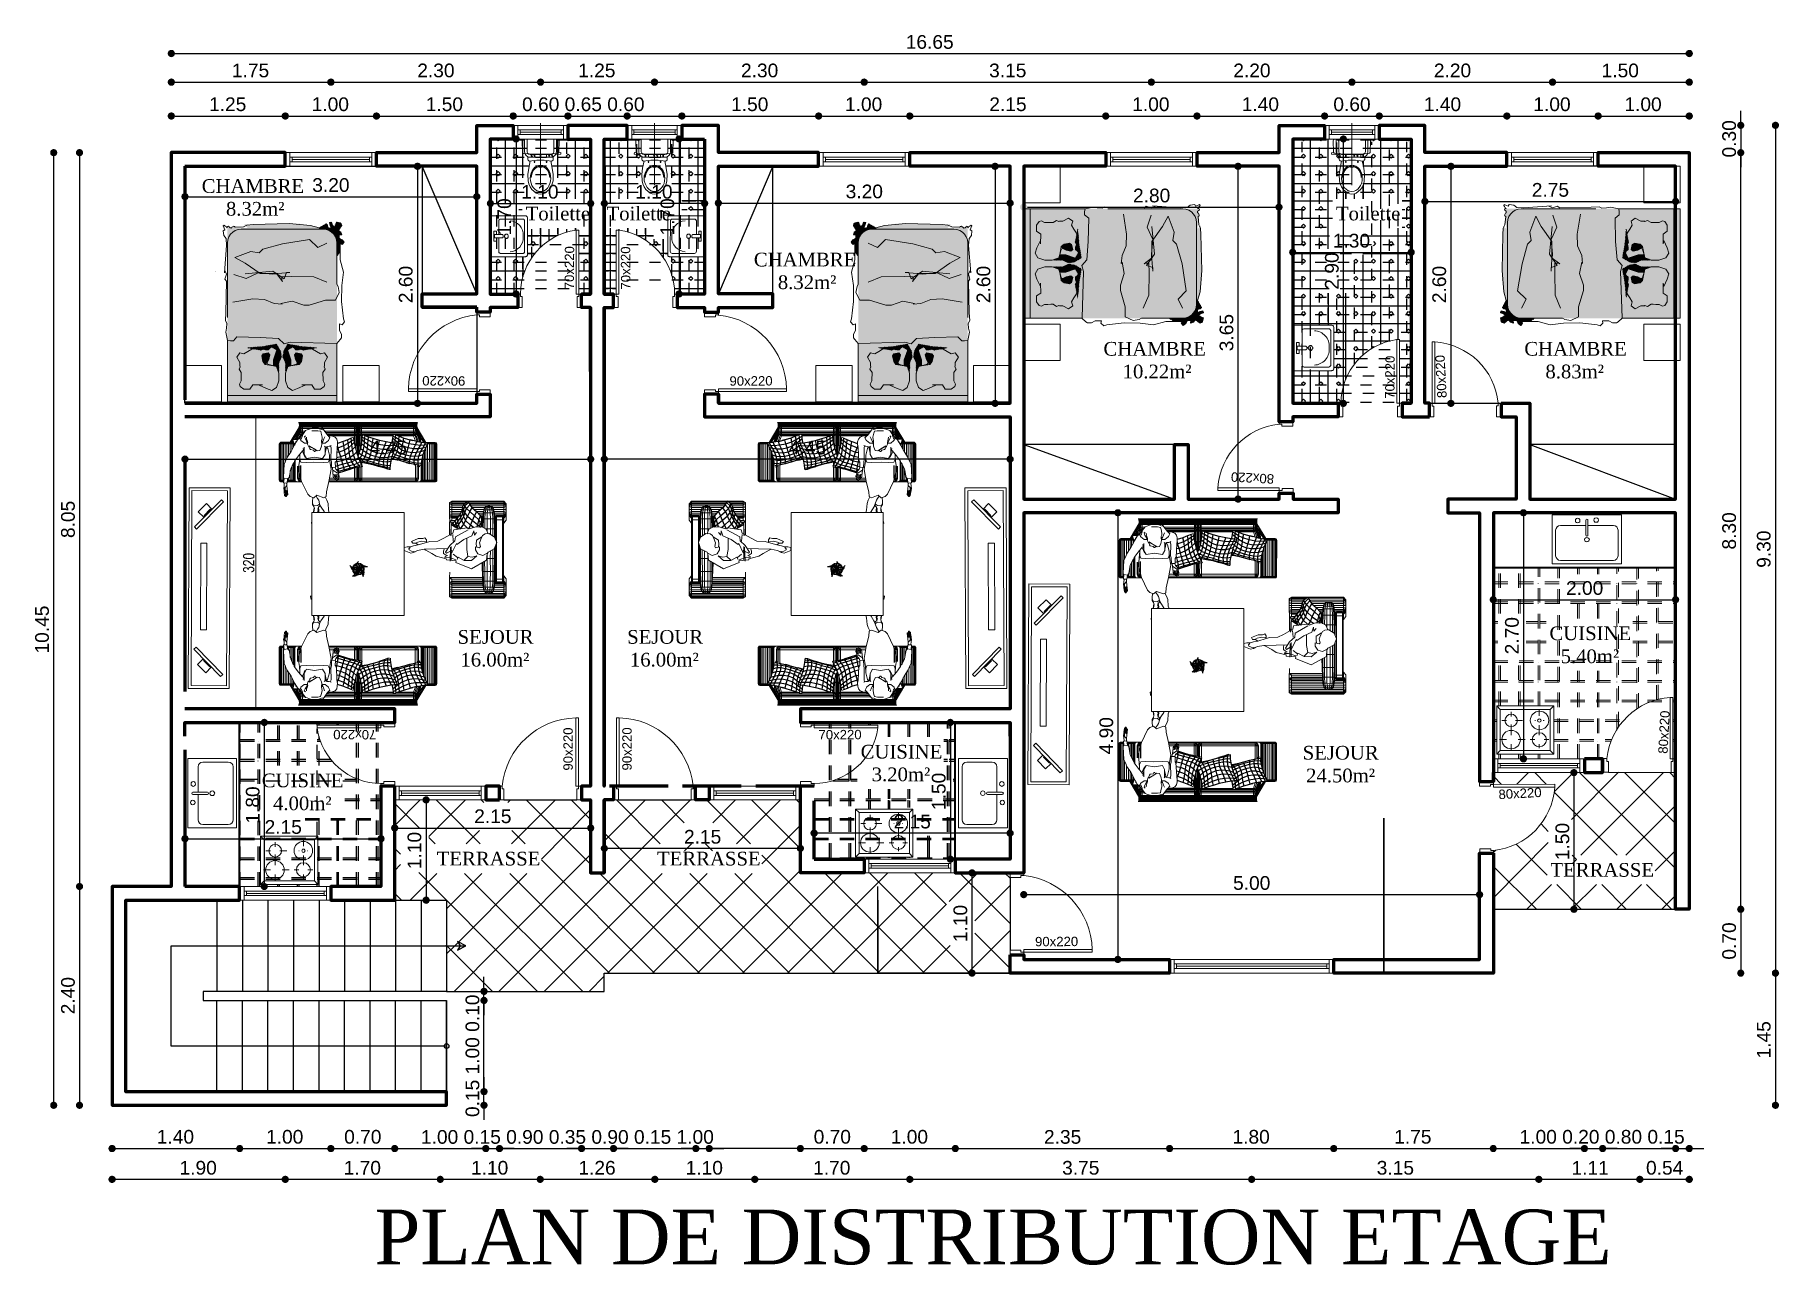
# Model space of a CAD drawing. Header units: inches. Extents: x 4.9 to 20.4, y 4.7 to 15.7.
import ezdxf

# ---------------------------------------------------------------- set-up
doc = ezdxf.new("R2010")
doc.units = ezdxf.units.IN
doc.header["$MEASUREMENT"] = 0
doc.linetypes.add('PDF_IMPORT', pattern=[1, 0.8, -0.2])
for name, color, linetype in [('PDF_Geometry', 7, 'Continuous'), ('PDF_Solid Fills', 7, 'Continuous'), ('PDF_Text', 7, 'Continuous')]:
    doc.layers.add(name, color=color, linetype=linetype)
doc.styles.add('PDF Arial', font='arial.ttf')
doc.styles.add('PDF Romantic', font='romantic.ttf')

# ---------------------------------------------------------------- blocks, each defined once
blk = doc.blocks.new('distribution 3')
at = {"layer": 'PDF_Solid Fills', "transparency": 33554559}
for points in [[(1.735, 16.034), (1.737, 16.022), (1.745, 16.01), (1.755, 16.004), (1.767, 16.002), (1.78, 16.004), (1.79, 16.01), (1.797, 16.022), (1.8, 16.034), (1.797, 16.045), (1.79, 16.057), (1.78, 16.064), (1.767, 16.065), (1.755, 16.064), (1.745, 16.057), (1.737, 16.045)], [(10.255, 16.034), (10.253, 16.045), (10.245, 16.057), (10.235, 16.064), (10.223, 16.065), (10.21, 16.064), (10.2, 16.057), (10.193, 16.045), (10.19, 16.034), (10.193, 16.022), (10.2, 16.01), (10.21, 16.004), (10.223, 16.002), (10.235, 16.004), (10.245, 16.01), (10.253, 16.022)], [(1.735, 15.804), (1.737, 15.792), (1.745, 15.782), (1.755, 15.775), (1.767, 15.772), (1.78, 15.775), (1.79, 15.782), (1.797, 15.792), (1.8, 15.804), (1.797, 15.817), (1.79, 15.827), (1.78, 15.834), (1.767, 15.837), (1.755, 15.834), (1.745, 15.827), (1.737, 15.817)], [(3.697, 15.834), (3.687, 15.827), (3.68, 15.817), (3.677, 15.804), (3.68, 15.792), (3.687, 15.782), (3.697, 15.775), (3.708, 15.772), (3.722, 15.775), (3.732, 15.782), (3.738, 15.792), (3.742, 15.804), (3.738, 15.817), (3.732, 15.827), (3.722, 15.834), (3.708, 15.837)], [(10.255, 15.804), (10.253, 15.817), (10.245, 15.827), (10.235, 15.834), (10.223, 15.837), (10.21, 15.834), (10.2, 15.827), (10.193, 15.817), (10.19, 15.804), (10.193, 15.792), (10.2, 15.782), (10.21, 15.775), (10.223, 15.772), (10.235, 15.775), (10.245, 15.782), (10.253, 15.792)], [(1.11, 15.549), (1.097, 15.545), (1.087, 15.539), (1.08, 15.529), (1.077, 15.515), (1.08, 15.504), (1.087, 15.492), (1.097, 15.485), (1.11, 15.484), (1.122, 15.485), (1.132, 15.492), (1.14, 15.504), (1.142, 15.515), (1.14, 15.529), (1.132, 15.539), (1.122, 15.545)], [(1.383, 15.549), (1.372, 15.545), (1.36, 15.539), (1.353, 15.529), (1.352, 15.515), (1.353, 15.504), (1.36, 15.492), (1.372, 15.485), (1.383, 15.484), (1.395, 15.485), (1.407, 15.492), (1.413, 15.504), (1.415, 15.515), (1.413, 15.529), (1.407, 15.539), (1.395, 15.545)], [(10.548, 15.022), (10.535, 15.02), (10.525, 15.012), (10.518, 15.002), (10.515, 14.99), (10.518, 14.977), (10.525, 14.967), (10.535, 14.96), (10.548, 14.957), (10.56, 14.96), (10.572, 14.967), (10.578, 14.977), (10.58, 14.99), (10.578, 15.002), (10.572, 15.012), (10.56, 15.02)], [(10.848, 15.022), (10.837, 15.02), (10.825, 15.012), (10.818, 15.002), (10.817, 14.99), (10.818, 14.977), (10.825, 14.967), (10.837, 14.96), (10.848, 14.957), (10.862, 14.96), (10.872, 14.967), (10.878, 14.977), (10.882, 14.99), (10.878, 15.002), (10.872, 15.012), (10.862, 15.02)], [(11.103, 15.022), (11.09, 15.02), (11.08, 15.012), (11.073, 15.002), (11.07, 14.99), (11.073, 14.977), (11.08, 14.967), (11.09, 14.96), (11.103, 14.957), (11.115, 14.96), (11.127, 14.967), (11.133, 14.977), (11.135, 14.99), (11.133, 15.002), (11.127, 15.012), (11.115, 15.02)], [(4.133, 14.9), (4.12, 14.899), (4.11, 14.892), (4.103, 14.88), (4.1, 14.869), (4.103, 14.855), (4.11, 14.845), (4.12, 14.839), (4.133, 14.835), (4.145, 14.839), (4.157, 14.845), (4.163, 14.855), (4.165, 14.869), (4.163, 14.88), (4.157, 14.892), (4.145, 14.899)], [(7.502, 14.9), (7.49, 14.899), (7.48, 14.892), (7.472, 14.88), (7.47, 14.869), (7.472, 14.855), (7.48, 14.845), (7.49, 14.839), (7.502, 14.835), (7.515, 14.839), (7.525, 14.845), (7.532, 14.855), (7.535, 14.869), (7.532, 14.88), (7.525, 14.892), (7.515, 14.899)], [(9.832, 14.9), (9.82, 14.899), (9.81, 14.892), (9.802, 14.88), (9.8, 14.869), (9.802, 14.855), (9.81, 14.845), (9.82, 14.839), (9.832, 14.835), (9.845, 14.839), (9.855, 14.845), (9.862, 14.855), (9.865, 14.869), (9.862, 14.88), (9.855, 14.892), (9.845, 14.899)], [(1.413, 14.395), (1.407, 14.405), (1.395, 14.412), (1.383, 14.415), (1.372, 14.412), (1.36, 14.405), (1.353, 14.395), (1.352, 14.384), (1.353, 14.37), (1.36, 14.36), (1.372, 14.354), (1.383, 14.35), (1.395, 14.354), (1.407, 14.36), (1.413, 14.37), (1.415, 14.384)], [(8.068, 13.52), (8.068, 14.492), (8.012, 14.492), (8.012, 13.52)], [(6.505, 14.345), (6.503, 14.344), (6.503, 14.342), (6.502, 14.34), (6.5, 14.337), (6.5, 14.334), (6.5, 14.332), (6.498, 14.329), (6.508, 14.327), (6.508, 14.329), (6.508, 14.33), (6.51, 14.334), (6.51, 14.337), (6.512, 14.339), (6.513, 14.34), (6.513, 14.342), (6.515, 14.344), (6.518, 14.344), (6.52, 14.344), (6.522, 14.345)], [(6.507, 14.282), (6.498, 14.28), (6.498, 14.279), (6.498, 14.275), (6.498, 14.274), (6.5, 14.27), (6.5, 14.269), (6.502, 14.265), (6.503, 14.264), (6.503, 14.262), (6.522, 14.262), (6.52, 14.262), (6.518, 14.262), (6.517, 14.264), (6.515, 14.265), (6.513, 14.267), (6.513, 14.267), (6.512, 14.269), (6.51, 14.27), (6.51, 14.272), (6.508, 14.275), (6.508, 14.279)], [(6.542, 14.304), (6.523, 14.302), (6.525, 14.302), (6.527, 14.302), (6.528, 14.302), (6.53, 14.3), (6.532, 14.299), (6.533, 14.297), (6.535, 14.295), (6.535, 14.294), (6.537, 14.29), (6.537, 14.289), (6.538, 14.285), (6.538, 14.284), (6.538, 14.282), (6.538, 14.28), (6.537, 14.277), (6.537, 14.275), (6.535, 14.272), (6.535, 14.27), (6.533, 14.269), (6.532, 14.265), (6.53, 14.265), (6.528, 14.264), (6.527, 14.262), (6.525, 14.262), (6.522, 14.262), (6.503, 14.262), (6.505, 14.259), (6.507, 14.259), (6.508, 14.257), (6.51, 14.255), (6.512, 14.254), (6.513, 14.254), (6.515, 14.252), (6.518, 14.252), (6.52, 14.252), (6.522, 14.252), (6.523, 14.252), (6.527, 14.252), (6.528, 14.252), (6.53, 14.254), (6.532, 14.254), (6.533, 14.255), (6.535, 14.255), (6.537, 14.257), (6.538, 14.259), (6.54, 14.26), (6.54, 14.26), (6.542, 14.264), (6.543, 14.265), (6.545, 14.267), (6.545, 14.27), (6.547, 14.272), (6.547, 14.275), (6.547, 14.277), (6.548, 14.28), (6.548, 14.284), (6.548, 14.284), (6.547, 14.287), (6.547, 14.29), (6.547, 14.292), (6.547, 14.295), (6.545, 14.297), (6.543, 14.3), (6.543, 14.3), (6.543, 14.302)], [(6.522, 14.355), (6.52, 14.355), (6.518, 14.355), (6.515, 14.354), (6.513, 14.354), (6.512, 14.352), (6.51, 14.35), (6.508, 14.35), (6.507, 14.349), (6.507, 14.349), (6.505, 14.345), (6.522, 14.345), (6.523, 14.345), (6.525, 14.344), (6.528, 14.344), (6.53, 14.342), (6.532, 14.34), (6.532, 14.339), (6.533, 14.337), (6.533, 14.334), (6.533, 14.332), (6.535, 14.329), (6.535, 14.327), (6.533, 14.324), (6.533, 14.322), (6.532, 14.32), (6.532, 14.317), (6.53, 14.315), (6.528, 14.315), (6.527, 14.314), (6.525, 14.314), (6.523, 14.312), (6.522, 14.312), (6.518, 14.312), (6.537, 14.31), (6.538, 14.312), (6.54, 14.315), (6.542, 14.317), (6.542, 14.319), (6.543, 14.32), (6.543, 14.324), (6.543, 14.325), (6.543, 14.329), (6.543, 14.33), (6.543, 14.334), (6.543, 14.337), (6.542, 14.339), (6.542, 14.342), (6.542, 14.342), (6.54, 14.344), (6.538, 14.347), (6.537, 14.349), (6.535, 14.35), (6.533, 14.352), (6.532, 14.352), (6.53, 14.354), (6.528, 14.354), (6.527, 14.354), (6.523, 14.355)], [(6.517, 14.312), (6.517, 14.302), (6.517, 14.302), (6.518, 14.302), (6.522, 14.302), (6.523, 14.302), (6.542, 14.304), (6.54, 14.305), (6.538, 14.307), (6.535, 14.307), (6.533, 14.309), (6.535, 14.309), (6.537, 14.31), (6.518, 14.312)], [(6.6, 14.345), (6.582, 14.345), (6.583, 14.345), (6.585, 14.344), (6.587, 14.344), (6.588, 14.342), (6.59, 14.342), (6.592, 14.34), (6.592, 14.339), (6.593, 14.337), (6.595, 14.335), (6.595, 14.332), (6.597, 14.33), (6.597, 14.327), (6.597, 14.325), (6.595, 14.322), (6.595, 14.32), (6.595, 14.317), (6.593, 14.315), (6.592, 14.312), (6.592, 14.31), (6.59, 14.309), (6.588, 14.307), (6.588, 14.305), (6.587, 14.304), (6.585, 14.302), (6.583, 14.3), (6.582, 14.297), (6.58, 14.295), (6.577, 14.294), (6.575, 14.29), (6.573, 14.289), (6.572, 14.287), (6.57, 14.285), (6.568, 14.282), (6.567, 14.28), (6.565, 14.279), (6.563, 14.277), (6.563, 14.275), (6.562, 14.274), (6.56, 14.272), (6.56, 14.269), (6.558, 14.267), (6.557, 14.264), (6.557, 14.262), (6.557, 14.262), (6.557, 14.259), (6.555, 14.255), (6.555, 14.254), (6.605, 14.254), (6.605, 14.265), (6.568, 14.265), (6.568, 14.265), (6.57, 14.267), (6.572, 14.27), (6.572, 14.272), (6.573, 14.274), (6.573, 14.274), (6.575, 14.275), (6.577, 14.277), (6.578, 14.28), (6.582, 14.282), (6.583, 14.285), (6.583, 14.285), (6.587, 14.287), (6.588, 14.29), (6.59, 14.292), (6.592, 14.294), (6.593, 14.295), (6.595, 14.297), (6.595, 14.299), (6.597, 14.3), (6.598, 14.302), (6.598, 14.304), (6.6, 14.305), (6.602, 14.309), (6.602, 14.31), (6.603, 14.312), (6.603, 14.315), (6.603, 14.315), (6.605, 14.319), (6.605, 14.322), (6.605, 14.324), (6.605, 14.327), (6.605, 14.327), (6.605, 14.33), (6.605, 14.332), (6.605, 14.335), (6.603, 14.339), (6.603, 14.34), (6.602, 14.342)], [(6.582, 14.355), (6.58, 14.355), (6.578, 14.355), (6.575, 14.354), (6.573, 14.354), (6.572, 14.352), (6.57, 14.352), (6.568, 14.35), (6.567, 14.349), (6.565, 14.347), (6.563, 14.345), (6.562, 14.344), (6.562, 14.342), (6.56, 14.34), (6.56, 14.337), (6.558, 14.334), (6.558, 14.332), (6.558, 14.329), (6.557, 14.325), (6.567, 14.324), (6.567, 14.327), (6.567, 14.33), (6.568, 14.332), (6.568, 14.335), (6.57, 14.337), (6.572, 14.339), (6.572, 14.34), (6.573, 14.342), (6.575, 14.344), (6.577, 14.344), (6.58, 14.344), (6.582, 14.345), (6.6, 14.345), (6.6, 14.347), (6.6, 14.347), (6.598, 14.349), (6.597, 14.35), (6.595, 14.352), (6.593, 14.352), (6.59, 14.354), (6.588, 14.354), (6.587, 14.354), (6.585, 14.355)], [(6.623, 14.345), (6.622, 14.342), (6.622, 14.34), (6.62, 14.337), (6.62, 14.335), (6.618, 14.332), (6.618, 14.332), (6.618, 14.329), (6.617, 14.327), (6.617, 14.324), (6.617, 14.322), (6.617, 14.319), (6.617, 14.315), (6.617, 14.314), (6.617, 14.31), (6.615, 14.307), (6.615, 14.304), (6.615, 14.302), (6.615, 14.297), (6.617, 14.294), (6.617, 14.29), (6.617, 14.289), (6.617, 14.285), (6.617, 14.282), (6.618, 14.279), (6.618, 14.277), (6.618, 14.274), (6.62, 14.272), (6.62, 14.27), (6.62, 14.267), (6.622, 14.265), (6.622, 14.264), (6.623, 14.262), (6.623, 14.26), (6.64, 14.262), (6.64, 14.262), (6.638, 14.262), (6.637, 14.264), (6.635, 14.264), (6.633, 14.265), (6.632, 14.267), (6.63, 14.27), (6.63, 14.27), (6.628, 14.272), (6.628, 14.274), (6.628, 14.275), (6.627, 14.277), (6.627, 14.28), (6.627, 14.282), (6.627, 14.285), (6.625, 14.289), (6.625, 14.292), (6.625, 14.295), (6.625, 14.299), (6.625, 14.304), (6.625, 14.305), (6.625, 14.309), (6.625, 14.314), (6.625, 14.317), (6.627, 14.319), (6.627, 14.322), (6.627, 14.325), (6.627, 14.327), (6.628, 14.33), (6.628, 14.332), (6.628, 14.334), (6.63, 14.335), (6.63, 14.337), (6.632, 14.339), (6.633, 14.342), (6.635, 14.342), (6.637, 14.344), (6.638, 14.344), (6.64, 14.345)], [(6.64, 14.355), (6.64, 14.355), (6.638, 14.355), (6.637, 14.354), (6.633, 14.354), (6.632, 14.354), (6.63, 14.352), (6.628, 14.35), (6.627, 14.349), (6.627, 14.349), (6.625, 14.347), (6.623, 14.345), (6.64, 14.345), (6.642, 14.345), (6.643, 14.344), (6.645, 14.344), (6.647, 14.342), (6.648, 14.34), (6.65, 14.339), (6.652, 14.337), (6.652, 14.335), (6.652, 14.335), (6.653, 14.332), (6.653, 14.33), (6.653, 14.329), (6.655, 14.327), (6.655, 14.324), (6.655, 14.32), (6.655, 14.317), (6.655, 14.314), (6.655, 14.31), (6.655, 14.307), (6.655, 14.304), (6.655, 14.302), (6.655, 14.299), (6.655, 14.295), (6.655, 14.292), (6.655, 14.289), (6.655, 14.285), (6.655, 14.282), (6.653, 14.28), (6.653, 14.277), (6.653, 14.275), (6.653, 14.274), (6.652, 14.272), (6.652, 14.27), (6.65, 14.269), (6.65, 14.267), (6.648, 14.265), (6.647, 14.264), (6.645, 14.262), (6.642, 14.262), (6.64, 14.262), (6.623, 14.26), (6.625, 14.259), (6.627, 14.257), (6.628, 14.255), (6.63, 14.254), (6.632, 14.254), (6.633, 14.252), (6.637, 14.252), (6.638, 14.252), (6.64, 14.252), (6.64, 14.252), (6.643, 14.252), (6.645, 14.252), (6.647, 14.252), (6.65, 14.254), (6.652, 14.255), (6.653, 14.255), (6.655, 14.257), (6.655, 14.259), (6.657, 14.26), (6.657, 14.262), (6.658, 14.264), (6.66, 14.267), (6.66, 14.269), (6.662, 14.272), (6.662, 14.275), (6.663, 14.275), (6.663, 14.277), (6.663, 14.28), (6.663, 14.282), (6.665, 14.285), (6.665, 14.287), (6.665, 14.29), (6.665, 14.294), (6.665, 14.297), (6.665, 14.3), (6.665, 14.304), (6.665, 14.305), (6.665, 14.309), (6.665, 14.312), (6.665, 14.315), (6.665, 14.317), (6.665, 14.32), (6.665, 14.322), (6.663, 14.325), (6.663, 14.327), (6.663, 14.33), (6.662, 14.332), (6.662, 14.335), (6.66, 14.337), (6.66, 14.34), (6.658, 14.342), (6.658, 14.342), (6.658, 14.345), (6.657, 14.347), (6.655, 14.349), (6.653, 14.35), (6.652, 14.352), (6.65, 14.352), (6.648, 14.354), (6.647, 14.354), (6.645, 14.354), (6.643, 14.355)], [(3.677, 14.165), (3.68, 14.152), (3.687, 14.142), (3.697, 14.135), (3.708, 14.132), (3.722, 14.135), (3.732, 14.142), (3.738, 14.152), (3.742, 14.165), (3.738, 14.177), (3.732, 14.187), (3.722, 14.195), (3.708, 14.197), (3.697, 14.195), (3.687, 14.187), (3.68, 14.177)], [(5.198, 14.165), (5.195, 14.177), (5.188, 14.187), (5.178, 14.195), (5.165, 14.197), (5.153, 14.195), (5.143, 14.187), (5.135, 14.177), (5.133, 14.165), (5.135, 14.152), (5.143, 14.142), (5.153, 14.135), (5.165, 14.132), (5.178, 14.135), (5.188, 14.142), (5.195, 14.152)], [(8.342, 14.147), (8.343, 14.147), (8.368, 14.135), (8.388, 14.125), (8.418, 14.119), (8.428, 14.115), (8.437, 14.122), (8.447, 14.13), (8.437, 14.175), (8.428, 14.18), (8.418, 14.187), (8.388, 14.18), (8.368, 14.177), (8.343, 14.157)], [(1.14, 13.99), (1.132, 14.002), (1.122, 14.009), (1.11, 14.01), (1.097, 14.009), (1.087, 14.002), (1.08, 13.99), (1.077, 13.979), (1.08, 13.965), (1.087, 13.955), (1.097, 13.949), (1.11, 13.945), (1.122, 13.949), (1.132, 13.955), (1.14, 13.965), (1.142, 13.979)], [(10.578, 13.99), (10.572, 14.002), (10.56, 14.009), (10.548, 14.01), (10.535, 14.009), (10.525, 14.002), (10.518, 13.99), (10.515, 13.979), (10.518, 13.965), (10.525, 13.955), (10.535, 13.949), (10.548, 13.945), (10.56, 13.949), (10.572, 13.955), (10.578, 13.965), (10.58, 13.979)], [(8.338, 13.884), (8.343, 13.855), (8.358, 13.844), (8.368, 13.835), (8.388, 13.832), (8.418, 13.825), (8.428, 13.832), (8.437, 13.837), (8.447, 13.882), (8.437, 13.89), (8.428, 13.897), (8.418, 13.894), (8.388, 13.887), (8.358, 13.872), (8.343, 13.88)], [(1.413, 13.585), (1.407, 13.597), (1.395, 13.604), (1.383, 13.605), (1.372, 13.604), (1.36, 13.597), (1.353, 13.585), (1.352, 13.574), (1.353, 13.562), (1.36, 13.55), (1.372, 13.544), (1.383, 13.542), (1.395, 13.544), (1.407, 13.55), (1.413, 13.562), (1.415, 13.574)], [(10.878, 13.585), (10.872, 13.597), (10.862, 13.604), (10.848, 13.605), (10.837, 13.604), (10.825, 13.597), (10.818, 13.585), (10.817, 13.574), (10.818, 13.562), (10.825, 13.55), (10.837, 13.544), (10.848, 13.542), (10.862, 13.544), (10.872, 13.55), (10.878, 13.562), (10.882, 13.574)], [(4.133, 13.097), (4.145, 13.099), (4.157, 13.105), (4.163, 13.117), (4.165, 13.129), (4.163, 13.14), (4.157, 13.152), (4.145, 13.159), (4.133, 13.16), (4.12, 13.159), (4.11, 13.152), (4.103, 13.14), (4.1, 13.129), (4.103, 13.117), (4.11, 13.105), (4.12, 13.099)], [(10.578, 13.182), (10.572, 13.192), (10.56, 13.199), (10.548, 13.202), (10.535, 13.199), (10.525, 13.192), (10.518, 13.182), (10.515, 13.169), (10.518, 13.157), (10.525, 13.147), (10.535, 13.139), (10.548, 13.137), (10.56, 13.139), (10.572, 13.147), (10.578, 13.157), (10.58, 13.169)], [(1.413, 13.02), (1.407, 13.03), (1.395, 13.037), (1.383, 13.04), (1.372, 13.037), (1.36, 13.03), (1.353, 13.02), (1.352, 13.007), (1.353, 12.995), (1.36, 12.985), (1.372, 12.977), (1.383, 12.975), (1.395, 12.977), (1.407, 12.985), (1.413, 12.995), (1.415, 13.007)], [(4.228, 13.04), (4.217, 13.037), (4.205, 13.03), (4.198, 13.02), (4.197, 13.007), (4.198, 12.995), (4.205, 12.985), (4.217, 12.977), (4.228, 12.975), (4.242, 12.977), (4.252, 12.985), (4.258, 12.995), (4.262, 13.007), (4.258, 13.02), (4.252, 13.03), (4.242, 13.037)], [(3.555, 12.729), (3.558, 12.715), (3.565, 12.705), (3.575, 12.699), (3.588, 12.695), (3.6, 12.699), (3.61, 12.705), (3.618, 12.715), (3.62, 12.729), (3.618, 12.74), (3.61, 12.752), (3.6, 12.759), (3.588, 12.76), (3.575, 12.759), (3.565, 12.752), (3.558, 12.74)], [(4.51, 12.729), (4.508, 12.74), (4.5, 12.752), (4.49, 12.759), (4.478, 12.76), (4.465, 12.759), (4.455, 12.752), (4.448, 12.74), (4.445, 12.729), (4.448, 12.715), (4.455, 12.705), (4.465, 12.699), (4.478, 12.695), (4.49, 12.699), (4.5, 12.705), (4.508, 12.715)], [(7.965, 12.805), (7.968, 12.792), (7.975, 12.782), (7.985, 12.775), (7.998, 12.772), (8.01, 12.775), (8.02, 12.782), (8.027, 12.792), (8.03, 12.805), (8.027, 12.817), (8.02, 12.829), (8.01, 12.835), (7.998, 12.837), (7.985, 12.835), (7.975, 12.829), (7.968, 12.817)], [(10.133, 12.805), (10.132, 12.817), (10.125, 12.829), (10.113, 12.835), (10.102, 12.837), (10.088, 12.835), (10.078, 12.829), (10.072, 12.817), (10.068, 12.805), (10.072, 12.792), (10.078, 12.782), (10.088, 12.775), (10.102, 12.772), (10.113, 12.775), (10.125, 12.782), (10.132, 12.792)], [(1.14, 12.615), (1.132, 12.625), (1.122, 12.632), (1.11, 12.635), (1.097, 12.632), (1.087, 12.625), (1.08, 12.615), (1.077, 12.604), (1.08, 12.59), (1.087, 12.58), (1.097, 12.574), (1.11, 12.57), (1.122, 12.574), (1.132, 12.58), (1.14, 12.59), (1.142, 12.604)], [(1.353, 12.185), (1.36, 12.175), (1.372, 12.169), (1.383, 12.165), (1.395, 12.169), (1.407, 12.175), (1.413, 12.185), (1.415, 12.199), (1.413, 12.21), (1.407, 12.222), (1.395, 12.229), (1.383, 12.23), (1.372, 12.229), (1.36, 12.222), (1.353, 12.21), (1.352, 12.199)], [(1.8, 12.215), (1.797, 12.227), (1.79, 12.237), (1.78, 12.245), (1.767, 12.247), (1.755, 12.245), (1.745, 12.237), (1.737, 12.227), (1.735, 12.215), (1.737, 12.202), (1.745, 12.192), (1.755, 12.185), (1.767, 12.182), (1.78, 12.185), (1.79, 12.192), (1.797, 12.202)], [(1.877, 12.245), (1.865, 12.237), (1.858, 12.227), (1.857, 12.215), (1.858, 12.202), (1.865, 12.192), (1.877, 12.185), (1.888, 12.182), (1.902, 12.185), (1.912, 12.192), (1.918, 12.202), (1.922, 12.215), (1.918, 12.227), (1.912, 12.237), (1.902, 12.245), (1.888, 12.247)], [(2.71, 12.185), (2.72, 12.192), (2.728, 12.202), (2.73, 12.215), (2.728, 12.227), (2.72, 12.237), (2.71, 12.245), (2.698, 12.247), (2.685, 12.245), (2.675, 12.237), (2.668, 12.227), (2.665, 12.215), (2.668, 12.202), (2.675, 12.192), (2.685, 12.185), (2.698, 12.182)], [(2.747, 12.215), (2.748, 12.202), (2.755, 12.192), (2.767, 12.185), (2.778, 12.182), (2.792, 12.185), (2.802, 12.192), (2.808, 12.202), (2.812, 12.215), (2.808, 12.227), (2.802, 12.237), (2.792, 12.245), (2.778, 12.247), (2.767, 12.245), (2.755, 12.237), (2.748, 12.227)], [(9.832, 12.247), (9.845, 12.249), (9.855, 12.257), (9.862, 12.267), (9.865, 12.279), (9.862, 12.292), (9.855, 12.302), (9.845, 12.309), (9.832, 12.312), (9.82, 12.309), (9.81, 12.302), (9.802, 12.292), (9.8, 12.279), (9.802, 12.267), (9.81, 12.257), (9.82, 12.249)], [(1.413, 12.089), (1.407, 12.1), (1.395, 12.107), (1.383, 12.109), (1.372, 12.107), (1.36, 12.1), (1.353, 12.089), (1.352, 12.077), (1.353, 12.065), (1.36, 12.054), (1.372, 12.047), (1.383, 12.045), (1.395, 12.047), (1.407, 12.054), (1.413, 12.065), (1.415, 12.077)], [(9.772, 12.19), (9.76, 12.187), (9.748, 12.18), (9.742, 12.17), (9.74, 12.159), (9.742, 12.145), (9.748, 12.135), (9.76, 12.129), (9.772, 12.125), (9.785, 12.129), (9.795, 12.135), (9.802, 12.145), (9.805, 12.159), (9.802, 12.17), (9.795, 12.18), (9.785, 12.187)], [(8.937, 11.93), (8.938, 11.919), (8.945, 11.907), (8.957, 11.9), (8.968, 11.899), (8.982, 11.9), (8.992, 11.907), (8.998, 11.919), (9.002, 11.93), (8.998, 11.944), (8.992, 11.954), (8.982, 11.96), (8.968, 11.964), (8.957, 11.96), (8.945, 11.954), (8.938, 11.944)], [(10.377, 11.93), (10.373, 11.944), (10.367, 11.954), (10.357, 11.96), (10.343, 11.964), (10.332, 11.96), (10.322, 11.954), (10.315, 11.944), (10.312, 11.93), (10.315, 11.919), (10.322, 11.907), (10.332, 11.9), (10.343, 11.899), (10.357, 11.9), (10.367, 11.907), (10.373, 11.919)], [(10.578, 11.969), (10.572, 11.979), (10.56, 11.985), (10.548, 11.989), (10.535, 11.985), (10.525, 11.979), (10.518, 11.969), (10.515, 11.955), (10.518, 11.944), (10.525, 11.932), (10.535, 11.925), (10.548, 11.924), (10.56, 11.925), (10.572, 11.932), (10.578, 11.944), (10.58, 11.955)], [(1.14, 11.729), (1.132, 11.739), (1.122, 11.745), (1.11, 11.749), (1.097, 11.745), (1.087, 11.739), (1.08, 11.729), (1.077, 11.715), (1.08, 11.704), (1.087, 11.694), (1.097, 11.685), (1.11, 11.684), (1.122, 11.685), (1.132, 11.694), (1.14, 11.704), (1.142, 11.715)], [(10.878, 11.725), (10.872, 11.735), (10.862, 11.742), (10.848, 11.745), (10.837, 11.742), (10.825, 11.735), (10.818, 11.725), (10.817, 11.714), (10.818, 11.7), (10.825, 11.69), (10.837, 11.684), (10.848, 11.68), (10.862, 11.684), (10.872, 11.69), (10.878, 11.7), (10.882, 11.714)], [(10.578, 11.482), (10.572, 11.494), (10.56, 11.5), (10.548, 11.502), (10.535, 11.5), (10.525, 11.494), (10.518, 11.482), (10.515, 11.47), (10.518, 11.457), (10.525, 11.447), (10.535, 11.44), (10.548, 11.437), (10.56, 11.44), (10.572, 11.447), (10.578, 11.457), (10.58, 11.47)], [(1.353, 11.337), (1.36, 11.325), (1.372, 11.319), (1.383, 11.317), (1.395, 11.319), (1.407, 11.325), (1.413, 11.337), (1.415, 11.349), (1.413, 11.36), (1.407, 11.372), (1.395, 11.379), (1.383, 11.38), (1.372, 11.379), (1.36, 11.372), (1.353, 11.36), (1.352, 11.349)], [(4.228, 11.235), (4.242, 11.239), (4.252, 11.245), (4.258, 11.255), (4.262, 11.269), (4.258, 11.28), (4.252, 11.29), (4.242, 11.297), (4.228, 11.3), (4.217, 11.297), (4.205, 11.29), (4.198, 11.28), (4.197, 11.269), (4.198, 11.255), (4.205, 11.245), (4.217, 11.239)], [(7.502, 11.235), (7.515, 11.239), (7.525, 11.245), (7.532, 11.255), (7.535, 11.269), (7.532, 11.28), (7.525, 11.29), (7.515, 11.297), (7.502, 11.3), (7.49, 11.297), (7.48, 11.29), (7.472, 11.28), (7.47, 11.269), (7.472, 11.255), (7.48, 11.245), (7.49, 11.239)], [(9.772, 11.235), (9.785, 11.239), (9.795, 11.245), (9.802, 11.255), (9.805, 11.269), (9.802, 11.28), (9.795, 11.29), (9.785, 11.297), (9.772, 11.3), (9.76, 11.297), (9.748, 11.29), (9.742, 11.28), (9.74, 11.269), (9.742, 11.255), (9.748, 11.245), (9.76, 11.239)], [(4.048, 11.179), (4.035, 11.177), (4.025, 11.169), (4.018, 11.159), (4.015, 11.147), (4.018, 11.134), (4.025, 11.124), (4.035, 11.117), (4.048, 11.114), (4.06, 11.117), (4.07, 11.124), (4.078, 11.134), (4.08, 11.147), (4.078, 11.159), (4.07, 11.169), (4.06, 11.177)], [(7.502, 11.179), (7.49, 11.177), (7.48, 11.169), (7.472, 11.159), (7.47, 11.147), (7.472, 11.134), (7.48, 11.124), (7.49, 11.117), (7.502, 11.114), (7.515, 11.117), (7.525, 11.124), (7.532, 11.134), (7.535, 11.147), (7.532, 11.159), (7.525, 11.169), (7.515, 11.177)], [(9.772, 11.179), (9.76, 11.177), (9.748, 11.169), (9.742, 11.159), (9.74, 11.147), (9.742, 11.134), (9.748, 11.124), (9.76, 11.117), (9.772, 11.114), (9.785, 11.117), (9.795, 11.124), (9.802, 11.134), (9.805, 11.147), (9.802, 11.159), (9.795, 11.169), (9.785, 11.177)], [(1.413, 11.079), (1.407, 11.089), (1.395, 11.095), (1.383, 11.099), (1.372, 11.095), (1.36, 11.089), (1.353, 11.079), (1.352, 11.065), (1.353, 11.054), (1.36, 11.042), (1.372, 11.035), (1.383, 11.034), (1.395, 11.035), (1.407, 11.042), (1.413, 11.054), (1.415, 11.065)], [(10.578, 10.957), (10.572, 10.967), (10.56, 10.974), (10.548, 10.977), (10.535, 10.974), (10.525, 10.967), (10.518, 10.957), (10.515, 10.944), (10.518, 10.932), (10.525, 10.922), (10.535, 10.914), (10.548, 10.912), (10.56, 10.914), (10.572, 10.922), (10.578, 10.932), (10.58, 10.944)], [(1.14, 10.71), (1.132, 10.722), (1.122, 10.729), (1.11, 10.73), (1.097, 10.729), (1.087, 10.722), (1.08, 10.71), (1.077, 10.699), (1.08, 10.685), (1.087, 10.675), (1.097, 10.669), (1.11, 10.665), (1.122, 10.669), (1.132, 10.675), (1.14, 10.685), (1.142, 10.699)], [(10.878, 10.714), (10.872, 10.724), (10.862, 10.732), (10.848, 10.734), (10.837, 10.732), (10.825, 10.724), (10.818, 10.714), (10.817, 10.702), (10.818, 10.689), (10.825, 10.679), (10.837, 10.672), (10.848, 10.669), (10.862, 10.672), (10.872, 10.679), (10.878, 10.689), (10.882, 10.702)], [(8.937, 10.484), (8.938, 10.472), (8.945, 10.46), (8.957, 10.454), (8.968, 10.452), (8.982, 10.454), (8.992, 10.46), (8.998, 10.472), (9.002, 10.484), (8.998, 10.495), (8.992, 10.507), (8.982, 10.514), (8.968, 10.515), (8.957, 10.514), (8.945, 10.507), (8.938, 10.495)], [(10.377, 10.484), (10.373, 10.495), (10.367, 10.507), (10.357, 10.514), (10.343, 10.515), (10.332, 10.514), (10.322, 10.507), (10.315, 10.495), (10.312, 10.484), (10.315, 10.472), (10.322, 10.46), (10.332, 10.454), (10.343, 10.452), (10.357, 10.454), (10.367, 10.46), (10.373, 10.472)], [(10.578, 10.47), (10.572, 10.482), (10.56, 10.489), (10.548, 10.49), (10.535, 10.489), (10.525, 10.482), (10.518, 10.47), (10.515, 10.459), (10.518, 10.447), (10.525, 10.435), (10.535, 10.429), (10.548, 10.427), (10.56, 10.429), (10.572, 10.435), (10.578, 10.447), (10.58, 10.459)], [(1.353, 10.322), (1.36, 10.312), (1.372, 10.304), (1.383, 10.302), (1.395, 10.304), (1.407, 10.312), (1.413, 10.322), (1.415, 10.334), (1.413, 10.347), (1.407, 10.357), (1.395, 10.364), (1.383, 10.367), (1.372, 10.364), (1.36, 10.357), (1.353, 10.347), (1.352, 10.334)], [(1.413, 10.229), (1.407, 10.239), (1.395, 10.245), (1.383, 10.249), (1.372, 10.245), (1.36, 10.239), (1.353, 10.229), (1.352, 10.215), (1.353, 10.204), (1.36, 10.194), (1.372, 10.185), (1.383, 10.184), (1.395, 10.185), (1.407, 10.194), (1.413, 10.204), (1.415, 10.215)], [(9.772, 10.224), (9.785, 10.227), (9.795, 10.234), (9.802, 10.244), (9.805, 10.257), (9.802, 10.269), (9.795, 10.279), (9.785, 10.287), (9.772, 10.289), (9.76, 10.287), (9.748, 10.279), (9.742, 10.269), (9.74, 10.257), (9.742, 10.244), (9.748, 10.234), (9.76, 10.227)], [(9.775, 10.167), (9.763, 10.165), (9.752, 10.159), (9.745, 10.147), (9.743, 10.135), (9.745, 10.122), (9.752, 10.112), (9.763, 10.105), (9.775, 10.102), (9.788, 10.105), (9.798, 10.112), (9.805, 10.122), (9.808, 10.135), (9.805, 10.147), (9.798, 10.159), (9.788, 10.165)], [(1.14, 9.824), (1.132, 9.834), (1.122, 9.842), (1.11, 9.844), (1.097, 9.842), (1.087, 9.834), (1.08, 9.824), (1.077, 9.812), (1.08, 9.799), (1.087, 9.789), (1.097, 9.782), (1.11, 9.779), (1.122, 9.782), (1.132, 9.789), (1.14, 9.799), (1.142, 9.812)], [(1.413, 9.419), (1.407, 9.43), (1.395, 9.437), (1.383, 9.439), (1.372, 9.437), (1.36, 9.43), (1.353, 9.419), (1.352, 9.407), (1.353, 9.395), (1.36, 9.384), (1.372, 9.377), (1.383, 9.375), (1.395, 9.377), (1.407, 9.384), (1.413, 9.395), (1.415, 9.407)], [(4.048, 9.375), (4.06, 9.377), (4.07, 9.384), (4.078, 9.395), (4.08, 9.407), (4.078, 9.419), (4.07, 9.43), (4.06, 9.437), (4.048, 9.439), (4.035, 9.437), (4.025, 9.43), (4.018, 9.419), (4.015, 9.407), (4.018, 9.395), (4.025, 9.384), (4.035, 9.377)], [(4.183, 9.319), (4.17, 9.315), (4.16, 9.309), (4.153, 9.299), (4.15, 9.285), (4.153, 9.274), (4.16, 9.262), (4.17, 9.255), (4.183, 9.254), (4.195, 9.255), (4.205, 9.262), (4.213, 9.274), (4.215, 9.285), (4.213, 9.299), (4.205, 9.309), (4.195, 9.315)], [(10.578, 9.257), (10.572, 9.269), (10.56, 9.275), (10.548, 9.277), (10.535, 9.275), (10.525, 9.269), (10.518, 9.257), (10.515, 9.245), (10.518, 9.232), (10.525, 9.222), (10.535, 9.215), (10.548, 9.212), (10.56, 9.215), (10.572, 9.222), (10.578, 9.232), (10.58, 9.245)], [(1.413, 8.854), (1.407, 8.864), (1.395, 8.87), (1.383, 8.874), (1.372, 8.87), (1.36, 8.864), (1.353, 8.854), (1.352, 8.84), (1.353, 8.829), (1.36, 8.817), (1.372, 8.81), (1.383, 8.809), (1.395, 8.81), (1.407, 8.817), (1.413, 8.829), (1.415, 8.84)], [(8.012, 7.922), (8.068, 7.922), (8.068, 8.894), (8.012, 8.894)], [(10.878, 8.854), (10.872, 8.864), (10.862, 8.87), (10.848, 8.874), (10.837, 8.87), (10.825, 8.864), (10.818, 8.854), (10.817, 8.84), (10.818, 8.829), (10.825, 8.817), (10.837, 8.81), (10.848, 8.809), (10.862, 8.81), (10.872, 8.817), (10.878, 8.829), (10.882, 8.84)], [(8.343, 8.559), (8.338, 8.53), (8.343, 8.534), (8.358, 8.542), (8.388, 8.527), (8.418, 8.52), (8.428, 8.517), (8.437, 8.524), (8.447, 8.534), (8.437, 8.579), (8.428, 8.584), (8.418, 8.59), (8.388, 8.584), (8.368, 8.579), (8.358, 8.57)], [(1.14, 8.449), (1.132, 8.459), (1.122, 8.465), (1.11, 8.469), (1.097, 8.465), (1.087, 8.459), (1.08, 8.449), (1.077, 8.435), (1.08, 8.424), (1.087, 8.414), (1.097, 8.405), (1.11, 8.404), (1.122, 8.405), (1.132, 8.414), (1.14, 8.424), (1.142, 8.435)], [(10.578, 8.449), (10.572, 8.459), (10.56, 8.465), (10.548, 8.469), (10.535, 8.465), (10.525, 8.459), (10.518, 8.449), (10.515, 8.435), (10.518, 8.424), (10.525, 8.414), (10.535, 8.405), (10.548, 8.404), (10.56, 8.405), (10.572, 8.414), (10.578, 8.424), (10.58, 8.435)], [(8.343, 8.267), (8.342, 8.267), (8.343, 8.257), (8.368, 8.237), (8.388, 8.234), (8.418, 8.227), (8.428, 8.234), (8.437, 8.239), (8.447, 8.284), (8.437, 8.292), (8.428, 8.299), (8.418, 8.297), (8.388, 8.289), (8.368, 8.279)], [(1.413, 8.044), (1.407, 8.054), (1.395, 8.062), (1.383, 8.064), (1.372, 8.062), (1.36, 8.054), (1.353, 8.044), (1.352, 8.032), (1.353, 8.019), (1.36, 8.009), (1.372, 8.002), (1.383, 7.999), (1.395, 8.002), (1.407, 8.009), (1.413, 8.019), (1.415, 8.032)], [(3.92, 8.075), (3.922, 8.064), (3.928, 8.054), (3.94, 8.047), (3.952, 8.044), (3.965, 8.047), (3.975, 8.054), (3.982, 8.064), (3.985, 8.075), (3.982, 8.089), (3.975, 8.099), (3.965, 8.105), (3.952, 8.109), (3.94, 8.105), (3.928, 8.099), (3.922, 8.089)], [(5.198, 8.075), (5.195, 8.089), (5.188, 8.099), (5.178, 8.105), (5.165, 8.109), (5.153, 8.105), (5.143, 8.099), (5.135, 8.089), (5.133, 8.075), (5.135, 8.064), (5.143, 8.054), (5.153, 8.047), (5.165, 8.044), (5.178, 8.047), (5.188, 8.054), (5.195, 8.064)], [(2.908, 7.884), (2.91, 7.872), (2.918, 7.86), (2.928, 7.854), (2.94, 7.852), (2.953, 7.854), (2.963, 7.86), (2.97, 7.872), (2.973, 7.884), (2.97, 7.895), (2.963, 7.907), (2.953, 7.914), (2.94, 7.915), (2.928, 7.914), (2.918, 7.907), (2.91, 7.895)], [(3.863, 7.884), (3.86, 7.895), (3.853, 7.907), (3.843, 7.914), (3.83, 7.915), (3.818, 7.914), (3.808, 7.907), (3.8, 7.895), (3.798, 7.884), (3.8, 7.872), (3.808, 7.86), (3.818, 7.854), (3.83, 7.852), (3.843, 7.854), (3.853, 7.86), (3.86, 7.872)], [(7.965, 7.679), (7.968, 7.667), (7.975, 7.657), (7.985, 7.649), (7.998, 7.647), (8.01, 7.649), (8.02, 7.657), (8.027, 7.667), (8.03, 7.679), (8.027, 7.692), (8.02, 7.702), (8.01, 7.709), (7.998, 7.712), (7.985, 7.709), (7.975, 7.702), (7.968, 7.692)], [(10.133, 7.679), (10.132, 7.692), (10.125, 7.702), (10.113, 7.709), (10.102, 7.712), (10.088, 7.709), (10.078, 7.702), (10.072, 7.692), (10.068, 7.679), (10.072, 7.667), (10.078, 7.657), (10.088, 7.649), (10.102, 7.647), (10.113, 7.649), (10.125, 7.657), (10.132, 7.667)], [(3.637, 7.457), (3.625, 7.455), (3.615, 7.447), (3.607, 7.437), (3.605, 7.425), (3.607, 7.412), (3.615, 7.402), (3.625, 7.395), (3.637, 7.392), (3.65, 7.395), (3.66, 7.402), (3.667, 7.412), (3.67, 7.425), (3.667, 7.437), (3.66, 7.447), (3.65, 7.455)], [(4.183, 7.514), (4.195, 7.515), (4.205, 7.524), (4.213, 7.534), (4.215, 7.545), (4.213, 7.559), (4.205, 7.569), (4.195, 7.575), (4.183, 7.579), (4.17, 7.575), (4.16, 7.569), (4.153, 7.559), (4.15, 7.545), (4.153, 7.534), (4.16, 7.524), (4.17, 7.515)], [(7.502, 7.514), (7.515, 7.515), (7.525, 7.524), (7.532, 7.534), (7.535, 7.545), (7.532, 7.559), (7.525, 7.569), (7.515, 7.575), (7.502, 7.579), (7.49, 7.575), (7.48, 7.569), (7.472, 7.559), (7.47, 7.545), (7.472, 7.534), (7.48, 7.524), (7.49, 7.515)], [(9.725, 7.397), (9.727, 7.395), (9.74, 7.392), (9.752, 7.395), (9.762, 7.402), (9.77, 7.412), (9.772, 7.425), (9.77, 7.437), (9.762, 7.447), (9.752, 7.455), (9.74, 7.457), (9.727, 7.455), (9.717, 7.447), (9.71, 7.437), (9.707, 7.425), (8.753, 7.425), (8.753, 7.369), (9.725, 7.369)], [(9.775, 7.514), (9.788, 7.515), (9.798, 7.524), (9.805, 7.534), (9.808, 7.545), (9.805, 7.559), (9.798, 7.569), (9.788, 7.575), (9.775, 7.579), (9.763, 7.575), (9.752, 7.569), (9.745, 7.559), (9.743, 7.545), (9.745, 7.534), (9.752, 7.524), (9.763, 7.515)], [(9.117, 7.097), (9.088, 7.092), (9.077, 7.077), (9.068, 7.067), (9.065, 7.049), (9.058, 7.019), (9.065, 7.007), (9.07, 7), (9.115, 6.989), (9.123, 7), (9.13, 7.007), (9.127, 7.019), (9.12, 7.049), (9.11, 7.067), (9.105, 7.077), (9.113, 7.092)], [(9.38, 7.094), (9.38, 7.092), (9.368, 7.067), (9.358, 7.049), (9.352, 7.019), (9.348, 7.007), (9.355, 7), (9.363, 6.989), (9.408, 7), (9.413, 7.007), (9.42, 7.019), (9.413, 7.049), (9.41, 7.067), (9.39, 7.092)], [(10.578, 6.709), (10.572, 6.719), (10.56, 6.727), (10.548, 6.729), (10.535, 6.727), (10.525, 6.719), (10.518, 6.709), (10.515, 6.697), (10.518, 6.684), (10.525, 6.674), (10.535, 6.667), (10.548, 6.664), (10.56, 6.667), (10.572, 6.674), (10.578, 6.684), (10.58, 6.697)], [(3.03, 6.59), (3.032, 6.577), (3.038, 6.567), (3.05, 6.56), (3.062, 6.557), (3.075, 6.56), (3.085, 6.567), (3.092, 6.577), (3.095, 6.59), (3.092, 6.602), (3.085, 6.612), (3.075, 6.619), (3.062, 6.622), (3.05, 6.619), (3.038, 6.612), (3.032, 6.602)], [(7.058, 6.59), (7.057, 6.602), (7.05, 6.612), (7.038, 6.619), (7.027, 6.622), (7.015, 6.619), (7.003, 6.612), (6.997, 6.602), (6.995, 6.59), (6.997, 6.577), (7.003, 6.567), (7.015, 6.56), (7.027, 6.557), (7.038, 6.56), (7.05, 6.567), (7.057, 6.577)], [(10.878, 6.304), (10.872, 6.315), (10.862, 6.322), (10.848, 6.324), (10.837, 6.322), (10.825, 6.315), (10.818, 6.304), (10.817, 6.292), (10.818, 6.279), (10.825, 6.269), (10.837, 6.262), (10.848, 6.26), (10.862, 6.262), (10.872, 6.269), (10.878, 6.279), (10.882, 6.292)], [(1.413, 6.142), (1.407, 6.154), (1.395, 6.16), (1.383, 6.162), (1.372, 6.16), (1.36, 6.154), (1.353, 6.142), (1.352, 6.13), (1.353, 6.117), (1.36, 6.107), (1.372, 6.1), (1.383, 6.097), (1.395, 6.1), (1.407, 6.107), (1.413, 6.117), (1.415, 6.13)], [(10.578, 5.9), (10.572, 5.91), (10.56, 5.917), (10.548, 5.92), (10.535, 5.917), (10.525, 5.91), (10.518, 5.9), (10.515, 5.887), (10.518, 5.875), (10.525, 5.864), (10.535, 5.857), (10.548, 5.855), (10.56, 5.857), (10.572, 5.864), (10.578, 5.875), (10.58, 5.887)], [(1.14, 5.414), (1.132, 5.425), (1.122, 5.432), (1.11, 5.434), (1.097, 5.432), (1.087, 5.425), (1.08, 5.414), (1.077, 5.402), (1.08, 5.389), (1.087, 5.379), (1.097, 5.372), (1.11, 5.37), (1.122, 5.372), (1.132, 5.379), (1.14, 5.389), (1.142, 5.402)], [(7.115, 5.524), (7.118, 5.51), (7.125, 5.5), (7.135, 5.494), (7.148, 5.49), (7.16, 5.494), (7.172, 5.5), (7.178, 5.51), (7.18, 5.524), (7.178, 5.535), (7.172, 5.545), (7.16, 5.554), (7.148, 5.555), (7.135, 5.554), (7.125, 5.545), (7.118, 5.535)], [(10.133, 5.524), (10.132, 5.535), (10.125, 5.545), (10.113, 5.554), (10.102, 5.555), (10.088, 5.554), (10.078, 5.545), (10.072, 5.535), (10.068, 5.524), (10.072, 5.51), (10.078, 5.5), (10.088, 5.494), (10.102, 5.49), (10.113, 5.494), (10.125, 5.5), (10.132, 5.51)], [(9.74, 5.127), (9.752, 5.129), (9.762, 5.137), (9.77, 5.147), (9.772, 5.159), (9.77, 5.172), (9.762, 5.182), (9.752, 5.189), (9.74, 5.192), (9.727, 5.189), (9.717, 5.182), (9.71, 5.172), (9.707, 5.159), (9.71, 5.147), (9.717, 5.137), (9.727, 5.129)], [(9.338, 5.07), (9.327, 5.067), (9.317, 5.06), (9.308, 5.05), (9.307, 5.037), (9.308, 5.025), (9.317, 5.015), (9.327, 5.009), (9.338, 5.005), (9.352, 5.009), (9.362, 5.015), (9.368, 5.025), (9.372, 5.037), (9.368, 5.05), (9.362, 5.06), (9.352, 5.067)], [(1.413, 4.685), (1.407, 4.697), (1.395, 4.704), (1.383, 4.705), (1.372, 4.704), (1.36, 4.697), (1.353, 4.685), (1.352, 4.674), (1.353, 4.662), (1.36, 4.65), (1.372, 4.644), (1.383, 4.642), (1.395, 4.644), (1.407, 4.65), (1.413, 4.662), (1.415, 4.674)], [(10.578, 4.767), (10.572, 4.777), (10.56, 4.784), (10.548, 4.787), (10.535, 4.784), (10.525, 4.777), (10.518, 4.767), (10.515, 4.755), (10.518, 4.742), (10.525, 4.732), (10.535, 4.725), (10.548, 4.722), (10.56, 4.725), (10.572, 4.732), (10.578, 4.742), (10.58, 4.755)], [(7.965, 4.589), (7.968, 4.575), (7.975, 4.565), (7.985, 4.559), (7.998, 4.555), (8.01, 4.559), (8.02, 4.565), (8.027, 4.575), (8.03, 4.589), (8.027, 4.6), (8.02, 4.61), (8.01, 4.619), (7.998, 4.62), (7.985, 4.619), (7.975, 4.61), (7.968, 4.6)], [(10.377, 4.589), (10.373, 4.6), (10.367, 4.61), (10.357, 4.619), (10.343, 4.62), (10.332, 4.619), (10.322, 4.61), (10.315, 4.6), (10.312, 4.589), (10.315, 4.575), (10.322, 4.565), (10.332, 4.559), (10.343, 4.555), (10.357, 4.559), (10.367, 4.565), (10.373, 4.575)], [(10.878, 4.524), (10.872, 4.535), (10.862, 4.542), (10.848, 4.544), (10.837, 4.542), (10.825, 4.535), (10.818, 4.524), (10.817, 4.512), (10.818, 4.499), (10.825, 4.489), (10.837, 4.482), (10.848, 4.48), (10.862, 4.482), (10.872, 4.489), (10.878, 4.499), (10.882, 4.512)], [(10.578, 4.282), (10.572, 4.292), (10.56, 4.299), (10.548, 4.302), (10.535, 4.299), (10.525, 4.292), (10.518, 4.282), (10.515, 4.269), (10.518, 4.257), (10.525, 4.247), (10.535, 4.239), (10.548, 4.237), (10.56, 4.239), (10.572, 4.247), (10.578, 4.257), (10.58, 4.269)], [(9.338, 3.954), (9.352, 3.955), (9.362, 3.964), (9.368, 3.974), (9.372, 3.985), (9.368, 3.999), (9.362, 4.009), (9.352, 4.015), (9.338, 4.019), (9.327, 4.015), (9.317, 4.009), (9.308, 3.999), (9.307, 3.985), (9.308, 3.974), (9.317, 3.964), (9.327, 3.955)], [(9.79, 3.897), (9.777, 3.894), (9.767, 3.887), (9.76, 3.877), (9.757, 3.865), (9.76, 3.852), (9.767, 3.842), (9.777, 3.835), (9.79, 3.832), (9.802, 3.835), (9.813, 3.842), (9.82, 3.852), (9.822, 3.865), (9.82, 3.877), (9.813, 3.887), (9.802, 3.894)], [(7.965, 3.634), (7.968, 3.622), (7.975, 3.61), (7.985, 3.604), (7.998, 3.602), (8.01, 3.604), (8.02, 3.61), (8.027, 3.622), (8.03, 3.634), (8.027, 3.645), (8.02, 3.657), (8.01, 3.664), (7.998, 3.665), (7.985, 3.664), (7.975, 3.657), (7.968, 3.645)], [(10.133, 3.634), (10.132, 3.645), (10.125, 3.657), (10.113, 3.664), (10.102, 3.665), (10.088, 3.664), (10.078, 3.657), (10.072, 3.645), (10.068, 3.634), (10.072, 3.622), (10.078, 3.61), (10.088, 3.604), (10.102, 3.602), (10.113, 3.604), (10.125, 3.61), (10.132, 3.622)], [(3.637, 3.347), (3.65, 3.349), (3.66, 3.357), (3.667, 3.367), (3.67, 3.379), (3.667, 3.392), (3.66, 3.402), (3.65, 3.409), (3.637, 3.412), (3.625, 3.409), (3.615, 3.402), (3.607, 3.392), (3.605, 3.379), (3.607, 3.367), (3.615, 3.357), (3.625, 3.349)], [(1.413, 3.27), (1.407, 3.28), (1.395, 3.287), (1.383, 3.29), (1.372, 3.287), (1.36, 3.28), (1.353, 3.27), (1.352, 3.257), (1.353, 3.245), (1.36, 3.235), (1.372, 3.229), (1.383, 3.225), (1.395, 3.229), (1.407, 3.235), (1.413, 3.245), (1.415, 3.257)], [(6.255, 3.29), (6.243, 3.287), (6.232, 3.28), (6.225, 3.27), (6.223, 3.257), (6.225, 3.245), (6.232, 3.235), (6.243, 3.229), (6.255, 3.225), (6.268, 3.229), (6.278, 3.235), (6.285, 3.245), (6.288, 3.257), (6.285, 3.27), (6.278, 3.28), (6.268, 3.287)], [(10.578, 3.149), (10.572, 3.159), (10.56, 3.167), (10.548, 3.169), (10.535, 3.167), (10.525, 3.159), (10.518, 3.149), (10.515, 3.137), (10.518, 3.124), (10.525, 3.114), (10.535, 3.107), (10.548, 3.104), (10.56, 3.107), (10.572, 3.114), (10.578, 3.124), (10.58, 3.137)], [(4.81, 2.99), (4.812, 2.977), (4.818, 2.967), (4.83, 2.96), (4.842, 2.957), (4.855, 2.96), (4.865, 2.967), (4.872, 2.977), (4.875, 2.99), (4.872, 3.002), (4.865, 3.012), (4.855, 3.02), (4.842, 3.022), (4.83, 3.02), (4.818, 3.012), (4.812, 3.002)], [(7.058, 2.99), (7.057, 3.002), (7.05, 3.012), (7.038, 3.02), (7.027, 3.022), (7.015, 3.02), (7.003, 3.012), (6.997, 3.002), (6.995, 2.99), (6.997, 2.977), (7.003, 2.967), (7.015, 2.96), (7.027, 2.957), (7.038, 2.96), (7.05, 2.967), (7.057, 2.977)], [(1.14, 2.865), (1.132, 2.875), (1.122, 2.884), (1.11, 2.885), (1.097, 2.884), (1.087, 2.875), (1.08, 2.865), (1.077, 2.854), (1.08, 2.84), (1.087, 2.83), (1.097, 2.824), (1.11, 2.82), (1.122, 2.824), (1.132, 2.83), (1.14, 2.84), (1.142, 2.854)], [(10.878, 2.744), (10.872, 2.755), (10.862, 2.762), (10.848, 2.764), (10.837, 2.762), (10.825, 2.755), (10.818, 2.744), (10.817, 2.732), (10.818, 2.719), (10.825, 2.709), (10.837, 2.702), (10.848, 2.699), (10.862, 2.702), (10.872, 2.709), (10.878, 2.719), (10.882, 2.732)], [(1.353, 2.437), (1.36, 2.425), (1.372, 2.419), (1.383, 2.417), (1.395, 2.419), (1.407, 2.425), (1.413, 2.437), (1.415, 2.449), (1.413, 2.46), (1.407, 2.472), (1.395, 2.479), (1.383, 2.48), (1.372, 2.479), (1.36, 2.472), (1.353, 2.46), (1.352, 2.449)], [(3.475, 2.542), (3.477, 2.529), (3.483, 2.519), (3.495, 2.512), (3.507, 2.509), (3.52, 2.512), (3.53, 2.519), (3.537, 2.529), (3.54, 2.542), (3.537, 2.554), (3.53, 2.564), (3.52, 2.572), (3.507, 2.574), (3.495, 2.572), (3.483, 2.564), (3.477, 2.554)], [(4.753, 2.542), (4.75, 2.554), (4.743, 2.564), (4.733, 2.572), (4.72, 2.574), (4.708, 2.572), (4.698, 2.564), (4.69, 2.554), (4.688, 2.542), (4.69, 2.529), (4.698, 2.519), (4.708, 2.512), (4.72, 2.509), (4.733, 2.512), (4.743, 2.519), (4.75, 2.529)], [(10.578, 2.34), (10.572, 2.35), (10.56, 2.357), (10.548, 2.36), (10.535, 2.357), (10.525, 2.35), (10.518, 2.34), (10.515, 2.327), (10.518, 2.315), (10.525, 2.304), (10.535, 2.297), (10.548, 2.295), (10.56, 2.297), (10.572, 2.304), (10.578, 2.315), (10.58, 2.327)], [(1.413, 2.299), (1.407, 2.31), (1.395, 2.317), (1.383, 2.319), (1.372, 2.317), (1.36, 2.31), (1.353, 2.299), (1.352, 2.287), (1.353, 2.274), (1.36, 2.264), (1.372, 2.257), (1.383, 2.254), (1.395, 2.257), (1.407, 2.264), (1.413, 2.274), (1.415, 2.287)], [(9.088, 1.932), (9.117, 1.927), (9.113, 1.932), (9.105, 1.947), (9.11, 1.955), (9.12, 1.975), (9.127, 2.005), (9.13, 2.015), (9.123, 2.024), (9.115, 2.035), (9.07, 2.024), (9.065, 2.015), (9.058, 2.005), (9.065, 1.975), (9.068, 1.955), (9.077, 1.947)], [(9.38, 1.932), (9.38, 1.93), (9.39, 1.932), (9.41, 1.955), (9.413, 1.975), (9.42, 2.005), (9.413, 2.015), (9.408, 2.024), (9.363, 2.035), (9.355, 2.024), (9.348, 2.015), (9.352, 2.005), (9.358, 1.975)], [(1.14, 1.97), (1.132, 1.98), (1.122, 1.987), (1.11, 1.99), (1.097, 1.987), (1.087, 1.98), (1.08, 1.97), (1.077, 1.957), (1.08, 1.945), (1.087, 1.934), (1.097, 1.927), (1.11, 1.925), (1.122, 1.927), (1.132, 1.934), (1.14, 1.945), (1.142, 1.957)], [(1.11, 1.485), (1.122, 1.489), (1.132, 1.495), (1.14, 1.505), (1.142, 1.519), (1.14, 1.53), (1.132, 1.54), (1.122, 1.549), (1.11, 1.55), (1.097, 1.549), (1.087, 1.54), (1.08, 1.53), (1.077, 1.519), (1.08, 1.505), (1.087, 1.495), (1.097, 1.489)], [(1.353, 1.627), (1.36, 1.617), (1.372, 1.61), (1.383, 1.607), (1.395, 1.61), (1.407, 1.617), (1.413, 1.627), (1.415, 1.64), (1.413, 1.652), (1.407, 1.662), (1.395, 1.669), (1.383, 1.672), (1.372, 1.669), (1.36, 1.662), (1.353, 1.652), (1.352, 1.64)], [(1.383, 1.55), (1.372, 1.549), (1.36, 1.54), (1.353, 1.53), (1.352, 1.519), (1.353, 1.505), (1.36, 1.495), (1.372, 1.489), (1.383, 1.485), (1.395, 1.489), (1.407, 1.495), (1.413, 1.505), (1.415, 1.519), (1.413, 1.53), (1.407, 1.54), (1.395, 1.549)], [(6.255, 1.607), (6.268, 1.61), (6.278, 1.617), (6.285, 1.627), (6.288, 1.64), (6.285, 1.652), (6.278, 1.662), (6.268, 1.669), (6.255, 1.672), (6.243, 1.669), (6.232, 1.662), (6.225, 1.652), (6.223, 1.64), (6.225, 1.627), (6.232, 1.617), (6.243, 1.61)], [(9.725, 1.599), (9.725, 1.655), (8.753, 1.655), (8.753, 1.599)], [(9.79, 1.607), (9.802, 1.61), (9.813, 1.617), (9.82, 1.627), (9.822, 1.64), (9.82, 1.652), (9.813, 1.662), (9.802, 1.669), (9.79, 1.672), (9.777, 1.669), (9.767, 1.662), (9.76, 1.652), (9.757, 1.64), (9.76, 1.627), (9.767, 1.617), (9.777, 1.61)], [(10.548, 1.485), (10.56, 1.489), (10.572, 1.495), (10.578, 1.505), (10.58, 1.519), (10.578, 1.53), (10.572, 1.54), (10.56, 1.549), (10.548, 1.55), (10.535, 1.549), (10.525, 1.54), (10.518, 1.53), (10.515, 1.519), (10.518, 1.505), (10.525, 1.495), (10.535, 1.489)], [(10.848, 1.485), (10.862, 1.489), (10.872, 1.495), (10.878, 1.505), (10.882, 1.519), (10.878, 1.53), (10.872, 1.54), (10.862, 1.549), (10.848, 1.55), (10.837, 1.549), (10.825, 1.54), (10.818, 1.53), (10.817, 1.519), (10.818, 1.505), (10.825, 1.495), (10.837, 1.489)], [(11.103, 1.485), (11.115, 1.489), (11.127, 1.495), (11.133, 1.505), (11.135, 1.519), (11.133, 1.53), (11.127, 1.54), (11.115, 1.549), (11.103, 1.55), (11.09, 1.549), (11.08, 1.54), (11.073, 1.53), (11.07, 1.519), (11.073, 1.505), (11.08, 1.495), (11.09, 1.489)], [(2.908, 1.06), (2.91, 1.049), (2.918, 1.039), (2.928, 1.032), (2.94, 1.029), (2.953, 1.032), (2.963, 1.039), (2.97, 1.049), (2.973, 1.06), (2.97, 1.074), (2.963, 1.084), (2.953, 1.09), (2.94, 1.094), (2.928, 1.09), (2.918, 1.084), (2.91, 1.074)], [(3.52, 1.032), (3.53, 1.039), (3.537, 1.049), (3.54, 1.06), (3.537, 1.074), (3.53, 1.084), (3.52, 1.09), (3.507, 1.094), (3.495, 1.09), (3.483, 1.084), (3.477, 1.074), (3.475, 1.06), (3.477, 1.049), (3.483, 1.039), (3.495, 1.032), (3.507, 1.029)], [(10.235, 1.032), (10.245, 1.039), (10.253, 1.049), (10.255, 1.06), (10.253, 1.074), (10.245, 1.084), (10.235, 1.09), (10.223, 1.094), (10.21, 1.09), (10.2, 1.084), (10.193, 1.074), (10.19, 1.06), (10.193, 1.049), (10.2, 1.039), (10.21, 1.032), (10.223, 1.029)], [(10.433, 1.06), (10.435, 1.049), (10.443, 1.039), (10.453, 1.032), (10.465, 1.029), (10.478, 1.032), (10.488, 1.039), (10.495, 1.049), (10.498, 1.06), (10.495, 1.074), (10.488, 1.084), (10.478, 1.09), (10.465, 1.094), (10.453, 1.09), (10.443, 1.084), (10.435, 1.074)], [(1.735, 0.754), (1.737, 0.74), (1.745, 0.73), (1.755, 0.724), (1.767, 0.72), (1.78, 0.724), (1.79, 0.73), (1.797, 0.74), (1.8, 0.754), (1.797, 0.765), (1.79, 0.777), (1.78, 0.784), (1.767, 0.785), (1.755, 0.784), (1.745, 0.777), (1.737, 0.765)], [(2.953, 0.724), (2.963, 0.73), (2.97, 0.74), (2.973, 0.754), (2.97, 0.765), (2.963, 0.777), (2.953, 0.784), (2.94, 0.785), (2.928, 0.784), (2.918, 0.777), (2.91, 0.765), (2.908, 0.754), (2.91, 0.74), (2.918, 0.73), (2.928, 0.724), (2.94, 0.72)], [(10.498, 0.754), (10.495, 0.765), (10.488, 0.777), (10.478, 0.784), (10.465, 0.785), (10.453, 0.784), (10.443, 0.777), (10.435, 0.765), (10.433, 0.754), (10.435, 0.74), (10.443, 0.73), (10.453, 0.724), (10.465, 0.72), (10.478, 0.724), (10.488, 0.73), (10.495, 0.74)]]:
    blk.add_hatch(color=256, dxfattribs=at).paths.add_polyline_path(points)
at = {"layer": 'PDF_Solid Fills', "true_color": 0xffffff, "transparency": 33554559}
for points in [[(9.155, 14.599), (9.177, 14.595), (9.182, 14.597), (9.177, 14.597)], [(9.56, 14.492), (8.068, 14.492), (8.068, 13.52), (9.558, 13.52), (9.558, 13.519), (9.578, 13.524), (9.59, 13.535), (9.585, 13.542), (9.558, 13.589), (9.555, 13.595), (9.557, 13.675), (9.585, 13.82), (9.59, 13.842), (9.593, 13.862), (9.59, 14.087), (9.585, 14.345), (9.557, 14.315), (9.555, 14.314), (9.553, 14.314), (9.56, 14.382), (9.565, 14.43)], [(8.068, 7.922), (9.56, 7.922), (9.565, 7.984), (9.553, 8.1), (9.555, 8.1), (9.585, 8.07), (9.59, 8.329), (9.593, 8.552), (9.59, 8.572), (9.585, 8.594), (9.557, 8.74), (9.555, 8.819), (9.558, 8.825), (9.585, 8.872), (9.59, 8.88), (9.585, 8.884), (9.578, 8.89), (9.558, 8.895), (9.558, 8.894), (8.068, 8.894)], [(9.177, 7.819), (9.155, 7.815), (9.177, 7.817), (9.182, 7.817)], [(8.828, 5.882), (8.908, 5.88), (9.053, 5.852), (9.075, 5.847), (9.095, 5.844), (9.32, 5.847), (9.578, 5.852), (9.548, 5.88), (9.547, 5.882), (9.615, 5.875), (9.663, 5.87), (9.725, 5.875), (9.725, 7.369), (8.753, 7.369), (8.753, 5.879), (8.752, 5.879), (8.757, 5.859), (8.768, 5.847), (8.775, 5.852), (8.822, 5.879)], [(9.832, 6.282), (9.828, 6.259), (9.83, 6.255), (9.83, 6.259)], [(9.725, 1.655), (9.725, 3.149), (9.663, 3.154), (9.615, 3.149), (9.547, 3.142), (9.548, 3.144), (9.578, 3.172), (9.32, 3.177), (9.095, 3.18), (9.075, 3.177), (9.053, 3.172), (8.908, 3.144), (8.828, 3.142), (8.822, 3.145), (8.775, 3.172), (8.768, 3.177), (8.757, 3.165), (8.752, 3.145), (8.753, 3.145), (8.753, 1.655)], [(9.828, 2.765), (9.832, 2.742), (9.83, 2.765), (9.83, 2.769)]]:
    blk.add_hatch(color=7, dxfattribs=at).paths.add_polyline_path(points)
at = {"layer": 'PDF_Geometry', "lineweight": 25}
for points in [[(10.19, 16.034), (10.158, 16.034), (1.832, 16.034), (1.8, 16.034)], [(3.677, 15.804), (3.645, 15.804), (1.832, 15.804), (1.8, 15.804)], [(10.19, 15.804), (10.158, 15.804), (3.773, 15.804), (3.742, 15.804)], [(1.11, 15.484), (1.11, 15.45), (1.11, 14.044), (1.11, 14.01)], [(1.383, 15.484), (1.383, 15.45), (1.383, 14.447), (1.383, 14.415)], [(2.293, 12.547), (2.293, 14.585), (2.293, 14.99), (3.183, 14.99), (3.183, 12.547), (3.183, 12.375), (3.22, 12.449), (3.183, 12.427), (3.145, 12.449), (3.183, 12.375)], [(8.85, 12.279), (7.998, 12.279), (7.998, 14.869), (10.102, 14.869), (10.102, 12.279), (8.97, 12.279), (10.102, 12.765), (8.97, 12.765)], [(10.548, 14.957), (10.548, 14.925), (10.548, 14.044), (10.548, 14.01)], [(10.848, 14.957), (10.848, 14.925), (10.848, 13.639), (10.848, 13.605)], [(11.103, 14.957), (11.103, 14.925), (11.103, 1.584), (11.103, 1.55)], [(3.588, 13.534), (3.588, 12.547), (2.778, 12.547), (2.778, 14.707), (2.698, 14.707), (2.698, 12.547), (1.888, 12.547), (2.698, 12.547)], [(4.133, 14.835), (4.133, 14.804), (4.133, 13.194), (4.133, 13.16)], [(7.502, 14.835), (7.502, 14.804), (7.502, 11.332), (7.502, 11.3)], [(9.832, 14.835), (9.832, 14.804), (9.832, 12.344), (9.832, 12.312)], [(1.888, 14.585), (2.698, 14.585)], [(3.588, 14.585), (2.778, 14.585)], [(1.383, 14.35), (1.383, 14.319), (1.383, 13.639), (1.383, 13.605)], [(1.888, 14.359), (2.698, 14.359)], [(3.588, 14.359), (2.778, 14.359)], [(4.663, 14.379), (4.663, 14.219)], [(1.888, 14.132), (2.698, 14.132)], [(3.588, 14.132), (2.778, 14.132)], [(5.133, 14.165), (5.102, 14.165), (3.773, 14.165), (3.742, 14.165)], [(3.775, 14.219), (3.777, 14.219)], [(3.95, 14.219), (3.952, 14.219)], [(4.125, 14.219), (4.127, 14.219)], [(4.648, 14.219), (4.65, 14.219)], [(4.823, 14.219), (4.825, 14.219)], [(4.998, 14.219), (5, 14.219)], [(1.11, 13.945), (1.11, 13.914), (1.11, 12.667), (1.11, 12.635)], [(3.708, 14.044), (3.728, 14.044)], [(3.708, 14.029), (3.728, 14.029)], [(4.823, 14.044), (4.825, 14.044)], [(4.998, 14.044), (5, 14.044)], [(10.548, 13.945), (10.548, 13.914), (10.548, 13.234), (10.548, 13.202)], [(1.888, 13.905), (2.698, 13.905)], [(3.588, 13.905), (2.778, 13.905)], [(3.708, 13.869), (3.728, 13.869)], [(3.708, 13.854), (3.728, 13.854)], [(4.823, 13.869), (4.825, 13.869)], [(4.998, 13.869), (5, 13.869)], [(5.465, 13.887), (5.463, 13.887)], [(5.508, 13.902), (5.483, 13.909), (5.465, 13.914), (5.465, 13.89), (5.465, 13.864)], [(5.492, 13.884), (5.487, 13.885), (5.488, 13.88)], [(5.51, 13.894), (5.508, 13.902), (5.518, 13.899)], [(5.812, 13.84), (5.698, 13.84)], [(7.335, 13.84), (7.447, 13.84)], [(7.635, 13.894), (7.637, 13.9), (7.627, 13.897)], [(7.637, 13.9), (7.662, 13.909), (7.68, 13.914), (7.68, 13.89), (7.68, 13.864)], [(7.653, 13.882), (7.658, 13.884), (7.657, 13.88)], [(7.68, 13.887), (7.682, 13.887)], [(1.888, 13.679), (2.698, 13.679)], [(3.588, 13.679), (2.778, 13.679)], [(3.708, 13.694), (3.728, 13.694)], [(4.3, 13.694), (4.302, 13.694)], [(4.823, 13.694), (4.825, 13.694)], [(4.998, 13.694), (5, 13.694)], [(5.142, 13.694), (5.165, 13.694)], [(5.142, 13.679), (5.165, 13.679)], [(1.383, 13.542), (1.383, 13.509), (1.383, 13.072), (1.383, 13.04)], [(3.775, 13.519), (3.777, 13.519)], [(3.95, 13.519), (3.952, 13.519)], [(4.125, 13.519), (4.127, 13.519)], [(4.3, 13.519), (4.302, 13.519)], [(5.142, 13.519), (5.165, 13.519)], [(5.142, 13.505), (5.165, 13.505)], [(5.765, 13.51), (5.763, 13.505), (5.745, 13.45), (5.728, 13.394), (5.722, 13.399), (5.703, 13.41), (5.677, 13.425), (5.643, 13.437), (5.603, 13.445), (5.582, 13.412), (5.558, 13.384), (5.515, 13.389), (5.48, 13.39), (5.457, 13.394), (5.47, 13.424), (5.487, 13.467), (5.503, 13.515)], [(5.628, 13.524), (5.62, 13.487), (5.582, 13.499), (5.542, 13.51), (5.522, 13.459), (5.498, 13.419), (5.48, 13.39), (5.467, 13.372), (5.495, 13.367), (5.533, 13.359), (5.582, 13.347), (5.63, 13.33), (5.667, 13.315), (5.692, 13.302), (5.708, 13.295), (5.713, 13.317), (5.718, 13.349), (5.728, 13.394)], [(5.667, 13.315), (5.68, 13.339), (5.692, 13.37), (5.703, 13.41), (5.717, 13.459), (5.688, 13.469), (5.657, 13.477), (5.62, 13.487), (5.603, 13.445), (5.562, 13.452), (5.522, 13.459), (5.487, 13.467)], [(5.495, 13.367), (5.515, 13.389), (5.538, 13.415), (5.562, 13.452), (5.582, 13.499), (5.585, 13.522)], [(5.523, 13.517), (5.542, 13.51), (5.543, 13.52)], [(5.582, 13.347), (5.607, 13.372), (5.627, 13.402), (5.643, 13.437), (5.657, 13.477), (5.667, 13.52), (5.702, 13.514), (5.732, 13.509), (5.753, 13.507), (5.763, 13.505)], [(5.63, 13.33), (5.65, 13.355), (5.665, 13.387), (5.677, 13.425), (5.688, 13.469), (5.702, 13.514), (5.707, 13.534)], [(5.653, 13.525), (5.667, 13.52), (5.668, 13.534)], [(5.692, 13.302), (5.7, 13.324), (5.71, 13.357), (5.722, 13.399), (5.737, 13.454), (5.753, 13.507), (5.755, 13.514)], [(5.745, 13.45), (5.737, 13.454), (5.717, 13.459), (5.732, 13.509), (5.737, 13.527)], [(5.81, 13.527), (5.81, 13.529)], [(5.81, 13.517), (5.812, 13.517)], [(7.333, 13.527), (7.333, 13.529)], [(7.333, 13.517), (7.335, 13.517)], [(7.38, 13.51), (7.382, 13.505), (7.4, 13.45), (7.417, 13.394), (7.423, 13.399), (7.442, 13.41), (7.468, 13.425), (7.502, 13.437), (7.54, 13.445), (7.563, 13.41), (7.587, 13.382), (7.63, 13.387), (7.665, 13.39), (7.688, 13.394), (7.675, 13.424), (7.658, 13.465), (7.642, 13.515)], [(7.563, 13.345), (7.538, 13.372), (7.518, 13.402), (7.502, 13.437), (7.488, 13.477), (7.478, 13.52), (7.443, 13.514), (7.413, 13.509), (7.392, 13.505), (7.382, 13.505)], [(7.453, 13.302), (7.445, 13.324), (7.435, 13.355), (7.423, 13.399), (7.408, 13.452), (7.392, 13.505), (7.39, 13.514)], [(7.4, 13.45), (7.408, 13.452), (7.428, 13.459), (7.413, 13.509), (7.408, 13.525)], [(7.517, 13.524), (7.525, 13.485), (7.563, 13.499), (7.603, 13.51), (7.623, 13.459), (7.645, 13.419), (7.665, 13.39), (7.677, 13.37), (7.65, 13.367), (7.612, 13.359), (7.563, 13.345), (7.515, 13.33), (7.478, 13.314), (7.453, 13.302), (7.437, 13.295), (7.432, 13.317), (7.427, 13.349), (7.417, 13.394)], [(7.478, 13.314), (7.465, 13.339), (7.453, 13.37), (7.442, 13.41), (7.428, 13.459), (7.457, 13.467), (7.488, 13.477), (7.525, 13.485), (7.54, 13.445), (7.583, 13.452), (7.623, 13.459), (7.658, 13.465)], [(7.515, 13.33), (7.495, 13.355), (7.48, 13.387), (7.468, 13.425), (7.457, 13.467), (7.443, 13.514), (7.438, 13.534)], [(7.492, 13.525), (7.478, 13.52), (7.477, 13.532)], [(7.65, 13.367), (7.63, 13.387), (7.607, 13.415), (7.583, 13.452), (7.563, 13.499), (7.56, 13.522)], [(7.622, 13.517), (7.603, 13.51), (7.602, 13.519)], [(10.848, 13.542), (10.848, 13.509), (10.848, 11.777), (10.848, 11.745)], [(1.888, 13.452), (2.698, 13.452)], [(3.588, 13.452), (2.778, 13.452)], [(3.775, 13.345), (3.777, 13.345)], [(3.95, 13.345), (3.952, 13.345)], [(4.125, 13.345), (4.127, 13.345)], [(4.3, 13.345), (4.302, 13.345)], [(4.473, 13.345), (4.475, 13.345)], [(4.648, 13.345), (4.65, 13.345)], [(4.663, 13.449), (4.663, 13.345)], [(5.647, 13.322), (5.633, 13.314), (5.608, 13.3), (5.568, 13.287), (5.527, 13.279), (5.488, 13.275), (5.458, 13.274), (5.435, 13.27), (5.428, 13.29)], [(5.668, 13.314), (5.67, 13.3), (5.678, 13.257), (5.69, 13.2), (5.707, 13.144), (5.702, 13.145), (5.685, 13.147), (5.66, 13.145), (5.628, 13.139), (5.595, 13.127), (5.558, 13.11), (5.522, 13.095), (5.488, 13.084), (5.475, 13.142), (5.46, 13.197), (5.447, 13.24), (5.435, 13.27)], [(5.718, 13.349), (5.71, 13.357), (5.692, 13.37), (5.665, 13.387), (5.627, 13.402), (5.582, 13.412), (5.538, 13.415), (5.498, 13.419), (5.47, 13.424)], [(5.493, 13.334), (5.495, 13.334)], [(5.678, 13.257), (5.673, 13.254), (5.658, 13.245), (5.635, 13.234), (5.607, 13.224), (5.572, 13.215), (5.55, 13.25), (5.527, 13.279), (5.505, 13.302), (5.548, 13.312), (5.59, 13.325), (5.613, 13.335)], [(5.713, 13.317), (5.7, 13.324), (5.68, 13.339), (5.65, 13.355), (5.607, 13.372), (5.558, 13.384), (5.533, 13.359)], [(5.662, 13.039), (5.668, 13.072), (5.667, 13.107), (5.66, 13.145), (5.648, 13.189), (5.635, 13.234), (5.622, 13.27), (5.608, 13.3), (5.59, 13.325)], [(5.69, 13.2), (5.688, 13.199), (5.672, 13.195), (5.658, 13.245), (5.647, 13.284), (5.633, 13.314), (5.625, 13.332)], [(5.722, 13.047), (5.718, 13.07), (5.712, 13.102), (5.702, 13.145), (5.688, 13.199), (5.673, 13.254), (5.662, 13.295), (5.653, 13.32)], [(6.463, 13.382), (6.473, 13.367), (6.49, 13.357), (6.488, 13.357)], [(6.468, 13.37), (6.467, 13.359), (6.47, 13.349)], [(6.47, 13.369), (6.475, 13.352), (6.487, 13.34), (6.502, 13.332), (6.518, 13.332)], [(6.47, 13.355), (6.472, 13.345), (6.475, 13.337), (6.485, 13.33), (6.477, 13.334), (6.487, 13.327), (6.497, 13.322), (6.508, 13.324), (6.518, 13.327)], [(6.472, 13.287), (6.488, 13.287), (6.505, 13.294), (6.517, 13.307), (6.522, 13.322)], [(6.478, 13.34), (6.485, 13.337), (6.492, 13.335)], [(6.525, 13.32), (6.527, 13.31), (6.523, 13.299), (6.517, 13.29), (6.507, 13.284), (6.512, 13.29), (6.503, 13.282), (6.495, 13.282), (6.485, 13.284)], [(6.52, 13.334), (6.51, 13.347), (6.495, 13.355), (6.498, 13.35), (6.49, 13.357)], [(6.508, 13.334), (6.497, 13.34), (6.49, 13.349)], [(6.49, 13.304), (6.498, 13.309), (6.492, 13.307), (6.505, 13.319), (6.52, 13.324)], [(6.517, 13.314), (6.507, 13.304), (6.497, 13.3)], [(6.533, 13.39), (6.525, 13.387), (6.518, 13.38), (6.515, 13.37), (6.515, 13.377), (6.512, 13.367), (6.512, 13.355), (6.515, 13.345), (6.523, 13.337)], [(6.547, 13.395), (6.533, 13.385), (6.525, 13.37), (6.522, 13.354), (6.527, 13.337)], [(6.522, 13.365), (6.522, 13.37), (6.522, 13.379)], [(6.525, 13.347), (6.528, 13.362), (6.533, 13.37)], [(6.548, 13.397), (6.537, 13.395), (6.528, 13.389)], [(6.528, 13.337), (6.538, 13.35), (6.542, 13.367), (6.538, 13.362), (6.542, 13.372)], [(6.547, 13.249), (6.547, 13.269), (6.54, 13.285), (6.537, 13.297), (6.537, 13.289), (6.53, 13.305), (6.53, 13.322)], [(6.57, 13.355), (6.558, 13.355), (6.547, 13.352), (6.538, 13.345), (6.532, 13.335)], [(6.55, 13.264), (6.555, 13.28), (6.553, 13.297), (6.545, 13.312), (6.532, 13.322)], [(6.595, 13.33), (6.582, 13.34), (6.565, 13.344), (6.548, 13.34), (6.535, 13.332)], [(6.535, 13.33), (6.552, 13.324), (6.567, 13.327)], [(6.563, 13.297), (6.562, 13.307), (6.555, 13.317), (6.545, 13.324), (6.535, 13.325)], [(6.538, 13.315), (6.545, 13.302), (6.545, 13.292)], [(6.558, 13.405), (6.545, 13.39), (6.542, 13.372), (6.542, 13.374)], [(6.543, 13.335), (6.558, 13.339)], [(7.423, 13.047), (7.425, 13.07), (7.433, 13.102), (7.443, 13.145), (7.457, 13.199), (7.472, 13.254), (7.483, 13.295), (7.49, 13.319)], [(7.427, 13.349), (7.435, 13.355), (7.453, 13.37), (7.48, 13.387), (7.518, 13.402), (7.563, 13.41), (7.607, 13.415), (7.645, 13.419), (7.675, 13.424)], [(7.432, 13.317), (7.445, 13.324), (7.465, 13.339), (7.495, 13.355), (7.538, 13.372), (7.587, 13.382), (7.612, 13.359)], [(7.477, 13.314), (7.475, 13.3), (7.467, 13.257), (7.455, 13.2), (7.438, 13.144), (7.443, 13.145), (7.46, 13.147), (7.485, 13.145), (7.515, 13.139), (7.55, 13.125), (7.587, 13.11), (7.623, 13.095), (7.657, 13.084), (7.668, 13.142), (7.685, 13.197), (7.698, 13.239), (7.71, 13.27)], [(7.455, 13.2), (7.457, 13.199), (7.472, 13.195), (7.487, 13.245), (7.498, 13.284), (7.512, 13.314), (7.52, 13.332)], [(7.467, 13.257), (7.472, 13.254), (7.487, 13.245), (7.51, 13.234), (7.538, 13.222), (7.573, 13.214), (7.595, 13.249), (7.618, 13.277), (7.64, 13.302), (7.597, 13.312), (7.555, 13.325), (7.53, 13.335)], [(7.483, 13.039), (7.477, 13.072), (7.478, 13.107), (7.485, 13.145), (7.497, 13.189), (7.51, 13.234), (7.522, 13.27), (7.537, 13.3), (7.555, 13.325)], [(7.498, 13.322), (7.512, 13.314), (7.537, 13.3), (7.575, 13.287), (7.618, 13.277), (7.657, 13.274), (7.687, 13.274), (7.71, 13.27), (7.717, 13.29)], [(7.65, 13.332), (7.65, 13.334)], [(1.888, 13.225), (2.698, 13.225)], [(3.588, 13.225), (2.778, 13.225)], [(3.775, 13.17), (3.777, 13.17)], [(3.95, 13.17), (3.952, 13.17)], [(4.125, 13.17), (4.127, 13.17)], [(4.3, 13.17), (4.302, 13.17)], [(4.473, 13.17), (4.475, 13.17)], [(5.505, 13.302), (5.472, 13.299), (5.447, 13.295), (5.43, 13.294)], [(5.67, 13.3), (5.662, 13.295), (5.647, 13.284), (5.622, 13.27), (5.588, 13.259), (5.55, 13.25), (5.51, 13.247), (5.475, 13.244), (5.447, 13.24)], [(5.52, 12.992), (5.522, 13.015), (5.523, 13.05), (5.522, 13.095), (5.512, 13.15), (5.495, 13.204), (5.475, 13.244), (5.458, 13.274), (5.447, 13.295)], [(5.735, 13.055), (5.732, 13.07), (5.718, 13.07), (5.698, 13.072), (5.668, 13.072), (5.628, 13.064), (5.585, 13.049), (5.593, 13.085), (5.595, 13.127), (5.588, 13.17), (5.572, 13.215), (5.533, 13.209), (5.495, 13.204), (5.46, 13.197)], [(5.472, 13.299), (5.488, 13.275), (5.51, 13.247), (5.533, 13.209), (5.552, 13.16), (5.512, 13.15), (5.475, 13.142)], [(5.543, 13.004), (5.55, 13.03), (5.557, 13.067), (5.558, 13.11), (5.552, 13.16), (5.588, 13.17), (5.62, 13.18), (5.648, 13.189), (5.672, 13.195), (5.685, 13.147), (5.693, 13.105), (5.698, 13.072), (5.697, 13.045)], [(5.618, 13.029), (5.628, 13.064), (5.632, 13.1), (5.628, 13.139), (5.62, 13.18), (5.607, 13.224), (5.588, 13.259), (5.568, 13.287), (5.548, 13.312)], [(6.457, 13.285), (6.475, 13.29), (6.49, 13.304), (6.488, 13.302)], [(6.468, 13.287), (6.48, 13.282), (6.492, 13.282)], [(6.51, 13.299), (6.507, 13.292), (6.502, 13.287)], [(6.54, 13.285), (6.542, 13.285)], [(7.41, 13.055), (7.413, 13.069), (7.425, 13.07), (7.447, 13.072), (7.477, 13.072), (7.517, 13.064), (7.558, 13.049), (7.552, 13.085), (7.55, 13.125), (7.557, 13.17), (7.573, 13.214), (7.612, 13.209), (7.65, 13.204), (7.685, 13.197)], [(7.602, 13.002), (7.595, 13.03), (7.588, 13.067), (7.587, 13.11), (7.593, 13.16), (7.557, 13.17), (7.525, 13.179), (7.497, 13.189), (7.472, 13.195), (7.46, 13.147), (7.452, 13.105), (7.447, 13.072), (7.448, 13.044)], [(7.475, 13.3), (7.483, 13.295), (7.498, 13.284), (7.522, 13.27), (7.557, 13.257), (7.595, 13.249), (7.635, 13.245), (7.67, 13.244), (7.698, 13.239)], [(7.527, 13.029), (7.517, 13.064), (7.513, 13.1), (7.515, 13.139), (7.525, 13.179), (7.538, 13.222), (7.557, 13.257), (7.575, 13.287), (7.597, 13.312)], [(7.673, 13.297), (7.657, 13.274), (7.635, 13.245), (7.612, 13.209), (7.593, 13.16), (7.633, 13.15), (7.668, 13.142)], [(7.625, 12.992), (7.623, 13.015), (7.622, 13.049), (7.623, 13.095), (7.633, 13.15), (7.65, 13.204), (7.67, 13.244), (7.687, 13.274), (7.698, 13.295)], [(7.64, 13.302), (7.673, 13.297), (7.698, 13.295), (7.715, 13.292)], [(4.6, 13.007), (4.6, 13.129)], [(5.165, 13.129), (5.165, 13.007)], [(5.497, 13.03), (5.49, 13.029), (5.46, 13.025), (5.437, 13.022), (5.42, 13.02), (5.428, 12.997), (5.44, 12.967), (5.453, 12.925)], [(5.5, 13.004), (5.478, 13.002), (5.45, 13), (5.428, 12.997)], [(5.517, 12.72), (5.517, 12.744), (5.518, 12.779), (5.517, 12.824), (5.507, 12.879), (5.488, 12.932), (5.468, 12.972), (5.45, 13), (5.437, 13.022)], [(5.665, 12.927), (5.65, 12.982), (5.652, 12.984), (5.642, 13.027), (5.637, 13.022), (5.625, 13.012), (5.603, 12.999), (5.573, 12.985), (5.538, 12.979), (5.502, 12.974), (5.468, 12.972), (5.44, 12.967)], [(5.537, 12.732), (5.545, 12.76), (5.55, 12.795), (5.552, 12.839), (5.543, 12.889), (5.525, 12.937), (5.502, 12.974), (5.478, 13.002), (5.46, 13.025)], [(5.737, 13.049), (5.722, 13.047), (5.697, 13.045), (5.662, 13.039), (5.618, 13.029), (5.575, 13.015), (5.543, 13.004), (5.52, 12.992), (5.503, 12.987), (5.5, 13.005), (5.497, 13.039), (5.488, 13.084)], [(5.498, 13.022), (5.49, 13.029)], [(5.72, 13.1), (5.712, 13.102), (5.693, 13.105), (5.667, 13.107), (5.632, 13.1), (5.593, 13.085), (5.557, 13.067), (5.523, 13.05), (5.497, 13.039)], [(5.575, 13.015), (5.585, 13.049), (5.55, 13.03), (5.522, 13.015), (5.5, 13.005)], [(5.633, 13.032), (5.637, 13.022), (5.65, 12.982), (5.638, 12.974), (5.618, 12.962), (5.593, 12.952), (5.56, 12.944), (5.538, 12.979), (5.523, 12.994)], [(5.605, 12.757), (5.617, 12.794), (5.62, 12.83), (5.617, 12.869), (5.608, 12.909), (5.593, 12.952), (5.573, 12.985), (5.557, 13.009)], [(5.645, 12.767), (5.652, 12.8), (5.652, 12.835), (5.643, 12.874), (5.633, 12.917), (5.618, 12.962), (5.603, 12.999), (5.592, 13.02)], [(5.677, 12.772), (5.678, 12.8), (5.675, 12.834), (5.667, 12.875), (5.653, 12.924), (5.638, 12.974), (5.625, 13.012), (5.617, 13.029)], [(5.732, 13.07), (5.72, 13.1), (5.707, 13.144)], [(7.408, 13.049), (7.423, 13.047), (7.448, 13.044), (7.483, 13.039), (7.527, 13.029), (7.57, 13.015), (7.602, 13.002), (7.625, 12.992), (7.642, 12.985), (7.645, 13.005), (7.648, 13.039), (7.657, 13.084)], [(7.413, 13.069), (7.425, 13.1), (7.438, 13.144)], [(7.425, 13.1), (7.433, 13.102), (7.452, 13.105), (7.478, 13.107), (7.513, 13.1), (7.552, 13.085), (7.588, 13.067), (7.622, 13.049), (7.648, 13.039)], [(7.468, 12.772), (7.465, 12.8), (7.47, 12.834), (7.478, 12.875), (7.492, 12.924), (7.507, 12.974), (7.52, 13.012), (7.528, 13.029)], [(7.48, 12.927), (7.495, 12.98), (7.493, 12.984), (7.502, 13.027), (7.508, 13.022), (7.52, 13.012), (7.542, 12.999), (7.57, 12.985), (7.607, 12.977), (7.643, 12.974), (7.677, 12.97), (7.705, 12.967)], [(7.5, 12.767), (7.492, 12.8), (7.493, 12.835), (7.5, 12.874), (7.512, 12.917), (7.525, 12.962), (7.542, 12.999), (7.553, 13.02)], [(7.512, 13.032), (7.508, 13.022), (7.495, 12.98), (7.507, 12.974), (7.525, 12.962), (7.552, 12.952), (7.583, 12.944), (7.607, 12.977), (7.622, 12.994)], [(7.54, 12.757), (7.528, 12.792), (7.525, 12.829), (7.528, 12.867), (7.537, 12.909), (7.552, 12.952), (7.57, 12.985), (7.588, 13.009)], [(7.57, 13.015), (7.558, 13.049), (7.595, 13.03), (7.623, 13.015), (7.645, 13.005)], [(7.607, 12.73), (7.6, 12.759), (7.595, 12.795), (7.593, 12.839), (7.602, 12.889), (7.62, 12.937), (7.643, 12.974), (7.667, 13.002), (7.685, 13.025)], [(7.628, 12.72), (7.627, 12.744), (7.625, 12.777), (7.628, 12.824), (7.638, 12.879), (7.657, 12.932), (7.677, 12.97), (7.695, 13), (7.707, 13.022)], [(7.643, 13.004), (7.667, 13.002), (7.695, 13), (7.717, 12.997)], [(7.647, 13.02), (7.653, 13.029)], [(7.648, 13.03), (7.653, 13.029), (7.685, 13.025), (7.707, 13.022), (7.723, 13.019), (7.717, 12.997), (7.705, 12.967), (7.69, 12.925)], [(10.548, 13.137), (10.548, 13.104), (10.548, 12.02), (10.548, 11.989)], [(1.383, 12.975), (1.383, 12.942), (1.383, 12.264), (1.383, 12.23), (1.383, 12.264), (1.383, 12.327)], [(1.888, 12.999), (2.698, 12.999)], [(3.588, 12.999), (2.778, 12.999)], [(4.228, 12.975), (4.228, 12.942), (4.228, 11.332), (4.228, 11.3)], [(5.682, 12.872), (5.68, 12.874), (5.665, 12.927), (5.653, 12.924), (5.633, 12.917), (5.608, 12.909), (5.578, 12.899), (5.56, 12.944), (5.525, 12.937), (5.488, 12.932), (5.453, 12.925), (5.47, 12.87)], [(5.71, 12.785), (5.707, 12.797), (5.697, 12.799), (5.678, 12.8), (5.652, 12.8), (5.617, 12.794), (5.577, 12.777), (5.585, 12.815), (5.585, 12.855), (5.578, 12.899), (5.543, 12.889), (5.507, 12.879), (5.47, 12.87), (5.472, 12.87)], [(5.698, 12.779), (5.697, 12.799), (5.69, 12.83), (5.68, 12.874), (5.667, 12.875), (5.643, 12.874), (5.617, 12.869), (5.585, 12.855), (5.552, 12.839), (5.517, 12.824), (5.485, 12.812), (5.47, 12.87), (5.477, 12.845)], [(5.68, 12.875), (5.67, 12.907)], [(7.433, 12.785), (7.438, 12.797), (7.448, 12.797), (7.465, 12.8), (7.492, 12.8), (7.528, 12.792), (7.567, 12.777), (7.56, 12.814), (7.558, 12.855), (7.567, 12.899), (7.602, 12.889), (7.638, 12.879), (7.675, 12.869), (7.677, 12.869)], [(7.445, 12.779), (7.448, 12.797), (7.455, 12.83), (7.465, 12.874)], [(7.463, 12.872), (7.465, 12.874), (7.48, 12.927), (7.492, 12.924), (7.512, 12.917), (7.537, 12.909), (7.567, 12.899), (7.583, 12.944), (7.62, 12.937), (7.657, 12.932), (7.69, 12.925), (7.675, 12.869)], [(7.473, 12.905), (7.465, 12.874), (7.478, 12.875), (7.5, 12.874), (7.528, 12.867), (7.558, 12.855), (7.593, 12.839), (7.628, 12.824), (7.66, 12.812), (7.675, 12.869), (7.668, 12.845)], [(1.888, 12.772), (2.698, 12.772)], [(3.588, 12.772), (2.778, 12.772)], [(4.445, 12.729), (4.413, 12.729), (3.652, 12.729), (3.62, 12.729)], [(5.485, 12.812), (5.493, 12.767), (5.498, 12.734), (5.502, 12.715), (5.517, 12.72), (5.537, 12.732), (5.567, 12.744), (5.605, 12.757), (5.645, 12.767), (5.677, 12.772), (5.688, 12.774)], [(5.695, 12.829), (5.69, 12.83), (5.675, 12.834), (5.652, 12.835), (5.62, 12.83), (5.585, 12.815), (5.55, 12.795), (5.518, 12.779), (5.493, 12.767)], [(5.567, 12.744), (5.577, 12.777), (5.545, 12.76), (5.517, 12.744), (5.498, 12.734)], [(5.707, 12.797), (5.703, 12.805)], [(7.438, 12.797), (7.44, 12.805)], [(7.45, 12.829), (7.455, 12.83), (7.47, 12.834), (7.493, 12.835), (7.525, 12.829), (7.56, 12.814), (7.595, 12.795), (7.625, 12.777), (7.652, 12.767)], [(7.66, 12.812), (7.652, 12.767), (7.647, 12.734), (7.643, 12.714), (7.628, 12.72), (7.607, 12.73), (7.578, 12.744), (7.54, 12.757), (7.5, 12.767), (7.468, 12.772), (7.457, 12.774)], [(7.578, 12.744), (7.567, 12.777), (7.6, 12.759), (7.627, 12.744), (7.647, 12.734)], [(7.647, 12.74), (7.648, 12.74), (7.65, 12.74)], [(10.068, 12.805), (10.037, 12.805), (8.062, 12.805), (8.03, 12.805)], [(1.11, 12.57), (1.11, 12.539), (1.11, 11.78), (1.11, 11.749)], [(2.778, 12.547), (2.778, 11.147), (2.94, 11.147), (2.94, 7.545)], [(6.952, 12.475), (6.928, 12.465), (6.917, 12.477), (6.895, 12.455), (6.882, 12.44)], [(6.882, 12.439), (6.9, 12.454), (6.895, 12.455), (6.893, 12.455)], [(6.885, 12.35), (6.915, 12.334), (6.957, 12.317), (7, 12.299), (7.037, 12.342), (6.997, 12.362), (7.028, 12.385), (6.992, 12.397), (6.957, 12.415), (6.925, 12.397), (6.883, 12.425), (6.918, 12.442), (6.957, 12.415), (6.983, 12.42), (7.022, 12.404), (7.052, 12.41)], [(6.883, 12.425), (6.885, 12.425)], [(6.897, 12.307), (6.915, 12.334), (6.957, 12.379), (6.925, 12.397), (6.888, 12.359)], [(6.978, 12.454), (6.948, 12.447), (6.983, 12.42), (7.015, 12.427), (6.978, 12.454), (6.952, 12.475), (6.933, 12.492), (6.92, 12.502), (6.91, 12.485), (6.893, 12.455), (6.89, 12.449)], [(7.078, 12.405), (7.055, 12.397), (7.022, 12.404), (6.992, 12.397), (6.957, 12.379), (6.997, 12.362), (6.957, 12.317), (6.923, 12.272), (6.905, 12.254), (6.9, 12.245)], [(7.102, 12.394), (7.13, 12.359), (7.118, 12.35), (7.098, 12.34), (7.07, 12.32), (7.037, 12.28), (7.032, 12.274), (6.993, 12.24), (6.998, 12.245), (7.037, 12.28), (7, 12.299), (6.965, 12.26), (6.998, 12.245), (6.962, 12.235), (6.937, 12.245), (6.917, 12.24), (6.9, 12.242)], [(6.91, 12.485), (6.917, 12.477), (6.933, 12.492)], [(7.118, 12.35), (7.087, 12.384), (7.102, 12.394), (7.078, 12.405), (7.052, 12.41), (7.015, 12.427)], [(6.957, 12.234), (6.962, 12.235), (6.932, 12.235), (6.913, 12.225), (6.903, 12.227), (6.898, 12.227)], [(6.902, 12.254), (6.905, 12.254), (6.937, 12.245), (6.965, 12.26), (6.923, 12.272), (6.903, 12.277)], [(6.932, 12.235), (6.917, 12.24), (6.903, 12.227)], [(6.925, 12.23), (6.93, 12.23), (6.947, 12.23), (6.98, 12.235), (6.993, 12.24), (6.957, 12.234), (6.947, 12.23), (6.927, 12.232)], [(7.098, 12.34), (7.065, 12.369), (7.037, 12.342), (7.07, 12.32)], [(1.383, 12.199), (1.383, 12.077)], [(1.735, 12.215), (1.702, 12.215), (1.638, 12.215)], [(1.767, 12.215), (1.888, 12.215)], [(2.018, 12.215), (1.953, 12.215), (1.922, 12.215), (1.953, 12.215), (2.633, 12.215), (2.665, 12.215), (2.633, 12.215), (2.568, 12.215)], [(2.698, 12.215), (2.778, 12.215)], [(2.812, 12.215), (2.843, 12.215), (2.908, 12.215)], [(9.772, 12.125), (9.772, 12.094), (9.772, 11.332), (9.772, 11.3)], [(1.383, 11.947), (1.383, 12.012), (1.383, 12.045), (1.383, 12.012), (1.383, 11.414), (1.383, 11.38), (1.383, 11.414), (1.383, 11.479)], [(4.478, 12.04), (4.478, 11.392)], [(10.312, 11.93), (10.28, 11.93), (9.033, 11.93), (9.002, 11.93)], [(10.548, 11.924), (10.548, 11.89), (10.548, 11.535), (10.548, 11.502)], [(8.847, 11.915), (8.968, 11.915)], [(1.11, 11.684), (1.11, 11.652), (1.11, 10.764), (1.11, 10.73)], [(10.848, 11.68), (10.848, 11.649), (10.848, 10.767), (10.848, 10.734)], [(1.383, 11.349), (1.383, 11.065)], [(8.968, 11.349), (8.847, 11.349)], [(10.548, 11.437), (10.548, 11.405), (10.548, 11.009), (10.548, 10.977)], [(1.383, 10.935), (1.383, 11), (1.383, 11.034), (1.383, 11), (1.383, 10.399), (1.383, 10.367), (1.383, 10.399), (1.383, 10.464)], [(4.048, 11.114), (4.048, 11.082), (4.048, 9.472), (4.048, 9.439)], [(4.478, 11.022), (4.478, 10.375)], [(7.502, 7.579), (7.502, 7.61), (7.502, 11.082), (7.502, 11.114)], [(8.968, 11.065), (8.847, 11.065)], [(9.772, 10.289), (9.772, 10.322), (9.772, 11.082), (9.772, 11.114)], [(10.548, 10.912), (10.548, 10.879), (10.548, 10.524), (10.548, 10.49)], [(1.11, 10.665), (1.11, 10.634), (1.11, 9.877), (1.11, 9.844)], [(10.848, 10.669), (10.848, 10.637), (10.848, 8.905), (10.848, 8.874)], [(8.847, 10.499), (8.968, 10.499)], [(10.312, 10.484), (10.28, 10.484), (9.033, 10.484), (9.002, 10.484)], [(10.548, 10.427), (10.548, 10.394), (10.548, 9.31), (10.548, 9.277)], [(1.383, 10.334), (1.383, 10.215)], [(1.383, 9.439), (1.383, 9.472), (1.383, 10.152), (1.383, 10.184), (1.383, 10.152), (1.383, 10.087)], [(6.885, 10.064), (6.915, 10.08), (6.957, 10.099), (7, 10.115), (7.037, 10.072), (6.997, 10.054), (7.028, 10.03), (6.992, 10.017), (6.957, 9.999), (6.925, 10.017), (6.883, 9.99), (6.918, 9.972), (6.957, 9.999), (6.983, 9.994), (7.022, 10.01), (7.052, 10.004)], [(6.897, 10.107), (6.915, 10.08), (6.957, 10.035), (6.925, 10.017), (6.888, 10.057)], [(6.957, 10.18), (6.962, 10.179), (6.932, 10.18), (6.913, 10.19), (6.903, 10.187), (6.898, 10.189)], [(7.102, 10.02), (7.13, 10.055), (7.118, 10.064), (7.098, 10.074), (7.07, 10.094), (7.037, 10.135), (7.032, 10.142), (6.993, 10.174), (6.998, 10.17), (7.037, 10.135), (7, 10.115), (6.965, 10.154), (6.998, 10.17), (6.962, 10.179), (6.937, 10.169), (6.917, 10.174), (6.9, 10.172)], [(7.078, 10.009), (7.055, 10.019), (7.022, 10.01), (6.992, 10.017), (6.957, 10.035), (6.997, 10.054), (6.957, 10.099), (6.923, 10.142), (6.905, 10.162), (6.9, 10.169)], [(6.902, 10.16), (6.905, 10.162), (6.937, 10.169), (6.965, 10.154), (6.923, 10.142), (6.903, 10.137)], [(6.932, 10.18), (6.917, 10.174), (6.903, 10.187)], [(6.925, 10.184), (6.93, 10.184), (6.947, 10.185), (6.98, 10.18), (6.993, 10.174), (6.957, 10.18), (6.947, 10.185), (6.927, 10.184)], [(7.118, 10.064), (7.087, 10.03), (7.102, 10.02), (7.078, 10.009), (7.052, 10.004), (7.015, 9.987)], [(7.098, 10.074), (7.065, 10.045), (7.037, 10.072), (7.07, 10.094)], [(8.97, 9.65), (10.102, 9.65), (8.97, 10.135)], [(9.775, 10.102), (9.775, 10.07), (9.775, 7.61), (9.775, 7.579)], [(6.952, 9.939), (6.928, 9.949), (6.917, 9.937), (6.895, 9.959), (6.882, 9.975), (6.9, 9.96), (6.895, 9.959), (6.893, 9.959)], [(6.883, 9.99), (6.885, 9.99)], [(6.978, 9.96), (6.948, 9.967), (6.983, 9.994), (7.015, 9.987), (6.978, 9.96), (6.952, 9.939), (6.933, 9.922), (6.92, 9.912), (6.91, 9.93), (6.893, 9.959), (6.89, 9.965)], [(6.91, 9.93), (6.917, 9.937), (6.933, 9.922)], [(1.11, 9.779), (1.11, 9.747), (1.11, 8.5), (1.11, 8.469)], [(5.67, 9.507), (5.68, 9.54), (5.667, 9.539), (5.643, 9.54), (5.617, 9.547), (5.585, 9.559), (5.552, 9.575), (5.517, 9.59), (5.485, 9.602), (5.47, 9.545), (5.453, 9.489), (5.44, 9.447), (5.428, 9.417), (5.42, 9.395), (5.437, 9.392), (5.46, 9.389), (5.49, 9.385), (5.497, 9.384)], [(5.517, 9.694), (5.517, 9.67), (5.518, 9.637), (5.517, 9.59), (5.507, 9.535), (5.488, 9.482), (5.468, 9.442), (5.45, 9.414), (5.437, 9.392)], [(5.537, 9.684), (5.545, 9.655), (5.55, 9.619), (5.552, 9.575), (5.543, 9.525), (5.525, 9.477), (5.502, 9.44), (5.478, 9.412), (5.46, 9.389)], [(5.71, 9.629), (5.707, 9.617), (5.697, 9.617), (5.678, 9.614), (5.652, 9.614), (5.617, 9.622), (5.577, 9.637), (5.585, 9.6), (5.585, 9.559), (5.578, 9.515), (5.543, 9.525), (5.507, 9.535), (5.47, 9.545), (5.47, 9.544), (5.477, 9.569)], [(5.485, 9.602), (5.493, 9.647), (5.498, 9.68), (5.502, 9.699), (5.517, 9.694), (5.537, 9.684), (5.567, 9.67), (5.605, 9.657), (5.645, 9.647), (5.677, 9.642), (5.688, 9.64)], [(5.695, 9.585), (5.69, 9.584), (5.675, 9.58), (5.652, 9.579), (5.62, 9.585), (5.585, 9.6), (5.55, 9.619), (5.518, 9.637), (5.493, 9.647)], [(5.567, 9.67), (5.577, 9.637), (5.545, 9.655), (5.517, 9.67), (5.498, 9.68)], [(5.605, 9.657), (5.617, 9.622), (5.62, 9.585), (5.617, 9.547), (5.608, 9.505), (5.593, 9.462), (5.573, 9.429), (5.557, 9.405)], [(5.645, 9.647), (5.652, 9.614), (5.652, 9.579), (5.643, 9.54), (5.633, 9.497), (5.618, 9.452), (5.603, 9.415), (5.592, 9.394)], [(5.677, 9.642), (5.678, 9.614), (5.675, 9.58), (5.667, 9.539), (5.653, 9.49), (5.638, 9.44), (5.625, 9.402), (5.617, 9.385)], [(5.698, 9.635), (5.697, 9.617), (5.69, 9.584), (5.68, 9.54)], [(5.707, 9.617), (5.703, 9.609)], [(7.433, 9.629), (7.438, 9.617), (7.448, 9.617), (7.465, 9.614), (7.492, 9.614), (7.528, 9.622), (7.567, 9.637), (7.56, 9.6), (7.558, 9.56), (7.567, 9.515), (7.602, 9.525), (7.638, 9.535), (7.675, 9.545), (7.677, 9.545)], [(7.438, 9.617), (7.44, 9.609)], [(7.445, 9.635), (7.448, 9.617), (7.455, 9.584), (7.465, 9.542), (7.478, 9.539), (7.5, 9.54), (7.528, 9.547), (7.558, 9.56), (7.593, 9.575), (7.628, 9.592), (7.66, 9.602), (7.675, 9.545), (7.668, 9.57)], [(7.45, 9.585), (7.455, 9.584), (7.47, 9.58), (7.493, 9.579), (7.525, 9.585), (7.56, 9.6), (7.595, 9.619), (7.625, 9.637), (7.652, 9.649)], [(7.66, 9.602), (7.652, 9.649), (7.647, 9.68), (7.643, 9.7), (7.628, 9.694), (7.607, 9.684), (7.578, 9.67), (7.54, 9.657), (7.5, 9.647), (7.468, 9.642), (7.457, 9.64)], [(7.468, 9.642), (7.465, 9.614), (7.47, 9.58), (7.478, 9.539), (7.492, 9.49), (7.507, 9.442), (7.52, 9.404), (7.528, 9.385)], [(7.5, 9.647), (7.492, 9.614), (7.493, 9.579), (7.5, 9.54), (7.512, 9.497), (7.525, 9.452), (7.542, 9.417), (7.553, 9.394)], [(7.54, 9.657), (7.528, 9.622), (7.525, 9.585), (7.528, 9.547), (7.537, 9.505), (7.552, 9.464), (7.57, 9.429), (7.588, 9.405)], [(7.578, 9.67), (7.567, 9.637), (7.6, 9.655), (7.627, 9.672), (7.647, 9.68)], [(7.607, 9.684), (7.6, 9.655), (7.595, 9.619), (7.593, 9.575), (7.602, 9.525), (7.62, 9.477), (7.643, 9.44), (7.667, 9.412), (7.685, 9.39)], [(7.628, 9.694), (7.627, 9.672), (7.625, 9.637), (7.628, 9.592), (7.638, 9.535), (7.657, 9.482), (7.677, 9.444), (7.695, 9.414), (7.707, 9.392)], [(7.647, 9.674), (7.648, 9.674), (7.65, 9.674)], [(5.665, 9.487), (5.65, 9.434), (5.652, 9.43), (5.642, 9.387), (5.637, 9.392), (5.625, 9.402), (5.603, 9.415), (5.573, 9.429), (5.538, 9.437), (5.502, 9.44), (5.468, 9.442), (5.44, 9.447)], [(5.682, 9.542), (5.68, 9.54), (5.665, 9.487), (5.653, 9.49), (5.633, 9.497), (5.608, 9.505), (5.578, 9.515), (5.56, 9.47), (5.525, 9.477), (5.488, 9.482), (5.453, 9.489)], [(5.633, 9.382), (5.637, 9.392), (5.65, 9.434), (5.638, 9.44), (5.618, 9.452), (5.593, 9.462), (5.56, 9.47), (5.538, 9.437), (5.523, 9.42)], [(7.463, 9.544), (7.465, 9.542), (7.48, 9.487), (7.492, 9.49), (7.512, 9.497), (7.537, 9.505), (7.567, 9.515), (7.583, 9.472), (7.62, 9.477), (7.657, 9.482), (7.69, 9.49), (7.675, 9.545)], [(7.465, 9.54), (7.473, 9.509)], [(7.48, 9.487), (7.495, 9.434), (7.493, 9.43), (7.502, 9.387), (7.508, 9.392), (7.52, 9.404), (7.542, 9.417), (7.57, 9.429), (7.607, 9.437), (7.643, 9.44), (7.677, 9.444), (7.705, 9.449)], [(7.512, 9.382), (7.508, 9.392), (7.495, 9.434), (7.507, 9.442), (7.525, 9.452), (7.552, 9.464), (7.583, 9.472), (7.607, 9.437), (7.622, 9.42)], [(7.648, 9.384), (7.653, 9.385), (7.685, 9.39), (7.707, 9.392), (7.723, 9.395), (7.717, 9.417), (7.705, 9.449), (7.69, 9.49)], [(1.383, 9.375), (1.383, 9.342), (1.383, 8.905), (1.383, 8.874)], [(4.6, 9.407), (4.6, 9.285)], [(5.165, 9.285), (5.165, 9.407)], [(5.5, 9.41), (5.478, 9.412), (5.45, 9.414), (5.428, 9.417)], [(5.668, 9.1), (5.67, 9.114), (5.678, 9.157), (5.69, 9.214), (5.707, 9.27), (5.702, 9.269), (5.685, 9.267), (5.66, 9.269), (5.628, 9.275), (5.595, 9.289), (5.558, 9.304), (5.522, 9.319), (5.488, 9.33), (5.475, 9.272), (5.46, 9.217), (5.447, 9.175), (5.435, 9.144)], [(5.52, 9.422), (5.522, 9.399), (5.523, 9.365), (5.522, 9.319), (5.512, 9.264), (5.495, 9.21), (5.475, 9.17), (5.458, 9.14), (5.447, 9.119)], [(5.735, 9.359), (5.732, 9.344), (5.718, 9.344), (5.698, 9.342), (5.668, 9.342), (5.628, 9.35), (5.585, 9.365), (5.593, 9.329), (5.595, 9.289), (5.588, 9.244), (5.572, 9.199), (5.533, 9.205), (5.495, 9.21), (5.46, 9.217)], [(5.737, 9.365), (5.722, 9.367), (5.697, 9.37), (5.662, 9.375), (5.618, 9.385), (5.575, 9.399), (5.543, 9.412), (5.52, 9.422), (5.503, 9.427), (5.5, 9.409), (5.497, 9.375), (5.488, 9.33)], [(5.498, 9.392), (5.49, 9.385)], [(5.72, 9.314), (5.712, 9.312), (5.693, 9.309), (5.667, 9.307), (5.632, 9.314), (5.593, 9.329), (5.557, 9.347), (5.523, 9.365), (5.497, 9.375)], [(5.575, 9.399), (5.585, 9.365), (5.55, 9.384), (5.522, 9.399), (5.5, 9.409)], [(5.543, 9.412), (5.55, 9.384), (5.557, 9.347), (5.558, 9.304), (5.552, 9.254), (5.588, 9.244), (5.62, 9.235), (5.648, 9.225), (5.672, 9.219), (5.685, 9.267), (5.693, 9.309), (5.698, 9.342), (5.697, 9.37)], [(5.618, 9.385), (5.628, 9.35), (5.632, 9.314), (5.628, 9.275), (5.62, 9.235), (5.607, 9.192), (5.588, 9.157), (5.568, 9.127), (5.548, 9.102)], [(5.662, 9.375), (5.668, 9.342), (5.667, 9.307), (5.66, 9.269), (5.648, 9.225), (5.635, 9.18), (5.622, 9.144), (5.608, 9.114), (5.59, 9.089)], [(5.722, 9.367), (5.718, 9.344), (5.712, 9.312), (5.702, 9.269), (5.688, 9.215), (5.673, 9.16), (5.662, 9.119), (5.653, 9.094)], [(5.732, 9.344), (5.72, 9.314), (5.707, 9.27)], [(7.408, 9.365), (7.423, 9.367), (7.448, 9.37), (7.483, 9.375), (7.527, 9.385), (7.57, 9.399), (7.602, 9.412), (7.625, 9.422), (7.642, 9.429), (7.645, 9.409), (7.648, 9.375), (7.657, 9.33)], [(7.41, 9.359), (7.413, 9.345), (7.425, 9.345), (7.447, 9.342), (7.477, 9.344), (7.517, 9.35), (7.558, 9.365), (7.552, 9.329), (7.55, 9.289), (7.557, 9.245), (7.573, 9.2), (7.612, 9.205), (7.65, 9.21), (7.685, 9.217)], [(7.413, 9.345), (7.425, 9.314), (7.438, 9.27)], [(7.423, 9.367), (7.425, 9.345), (7.433, 9.312), (7.443, 9.27), (7.457, 9.215), (7.472, 9.16), (7.483, 9.12), (7.49, 9.095)], [(7.425, 9.314), (7.433, 9.312), (7.452, 9.309), (7.478, 9.307), (7.513, 9.314), (7.552, 9.329), (7.588, 9.347), (7.622, 9.365), (7.648, 9.375)], [(7.477, 9.1), (7.475, 9.114), (7.467, 9.157), (7.455, 9.214), (7.438, 9.27), (7.443, 9.27), (7.46, 9.269), (7.485, 9.269), (7.515, 9.275), (7.55, 9.289), (7.587, 9.304), (7.623, 9.32), (7.657, 9.33), (7.668, 9.274), (7.685, 9.217), (7.698, 9.175), (7.71, 9.144)], [(7.602, 9.412), (7.595, 9.384), (7.588, 9.347), (7.587, 9.304), (7.593, 9.255), (7.557, 9.245), (7.525, 9.235), (7.497, 9.227), (7.472, 9.219), (7.46, 9.269), (7.452, 9.309), (7.447, 9.342), (7.448, 9.37)], [(7.483, 9.375), (7.477, 9.344), (7.478, 9.307), (7.485, 9.269), (7.497, 9.227), (7.51, 9.18), (7.522, 9.144), (7.537, 9.114), (7.555, 9.089)], [(7.527, 9.385), (7.517, 9.35), (7.513, 9.314), (7.515, 9.275), (7.525, 9.235), (7.538, 9.192), (7.557, 9.157), (7.575, 9.129), (7.597, 9.102)], [(7.57, 9.399), (7.558, 9.365), (7.595, 9.384), (7.623, 9.4), (7.645, 9.409)], [(7.625, 9.422), (7.623, 9.4), (7.622, 9.365), (7.623, 9.32), (7.633, 9.264), (7.65, 9.21), (7.67, 9.17), (7.687, 9.142), (7.698, 9.119)], [(7.643, 9.41), (7.667, 9.412), (7.695, 9.414), (7.717, 9.417)], [(7.647, 9.394), (7.653, 9.385)], [(4.125, 9.15), (4.127, 9.15)], [(4.183, 7.579), (4.183, 7.61), (4.183, 9.22), (4.183, 9.254)], [(4.3, 9.15), (4.302, 9.15)], [(4.473, 9.15), (4.475, 9.15)], [(5.647, 9.092), (5.633, 9.1), (5.608, 9.114), (5.568, 9.127), (5.527, 9.137), (5.488, 9.14), (5.458, 9.14), (5.435, 9.144), (5.428, 9.124)], [(5.67, 9.114), (5.662, 9.119), (5.647, 9.13), (5.622, 9.144), (5.588, 9.157), (5.55, 9.165), (5.51, 9.169), (5.475, 9.17), (5.447, 9.175)], [(5.472, 9.117), (5.488, 9.14), (5.51, 9.169), (5.533, 9.205), (5.552, 9.254), (5.512, 9.264), (5.475, 9.272)], [(5.678, 9.157), (5.673, 9.16), (5.658, 9.169), (5.635, 9.18), (5.607, 9.192), (5.572, 9.199), (5.55, 9.165), (5.527, 9.137), (5.505, 9.112), (5.548, 9.102), (5.59, 9.089), (5.613, 9.079)], [(5.69, 9.214), (5.688, 9.215), (5.672, 9.219), (5.658, 9.169), (5.647, 9.13), (5.633, 9.1), (5.625, 9.082)], [(6.532, 9.092), (6.545, 9.102), (6.553, 9.117), (6.555, 9.134), (6.55, 9.15)], [(6.54, 9.13), (6.54, 9.129), (6.547, 9.145), (6.547, 9.165)], [(7.455, 9.214), (7.457, 9.215), (7.472, 9.219), (7.487, 9.17), (7.498, 9.13), (7.512, 9.1), (7.52, 9.084)], [(7.467, 9.157), (7.472, 9.16), (7.487, 9.17), (7.51, 9.18), (7.538, 9.192), (7.573, 9.2), (7.595, 9.165), (7.618, 9.137), (7.64, 9.112), (7.597, 9.102), (7.555, 9.089), (7.53, 9.079)], [(7.475, 9.114), (7.483, 9.12), (7.498, 9.13), (7.522, 9.144), (7.557, 9.157), (7.595, 9.165), (7.635, 9.169), (7.67, 9.17), (7.698, 9.175)], [(7.498, 9.092), (7.512, 9.1), (7.537, 9.114), (7.575, 9.129), (7.618, 9.137), (7.657, 9.14), (7.687, 9.142), (7.71, 9.144), (7.717, 9.124)], [(7.673, 9.117), (7.657, 9.14), (7.635, 9.169), (7.612, 9.205), (7.593, 9.255), (7.633, 9.264), (7.668, 9.274)], [(10.548, 9.212), (10.548, 9.18), (10.548, 8.5), (10.548, 8.469)], [(4.648, 9.119), (4.648, 8.975), (4.65, 8.975)], [(4.663, 9.077), (4.663, 8.975)], [(5.505, 9.112), (5.472, 9.117), (5.447, 9.119), (5.43, 9.122)], [(5.765, 8.904), (5.763, 8.909), (5.745, 8.964), (5.728, 9.02), (5.722, 9.015), (5.703, 9.004), (5.677, 8.989), (5.643, 8.977), (5.603, 8.969), (5.582, 9.004), (5.558, 9.032), (5.515, 9.027), (5.48, 9.024), (5.457, 9.02), (5.47, 8.99), (5.487, 8.949), (5.503, 8.899)], [(5.628, 8.89), (5.62, 8.927), (5.582, 8.915), (5.542, 8.904), (5.522, 8.955), (5.498, 8.995), (5.48, 9.024), (5.467, 9.044), (5.495, 9.047), (5.533, 9.055), (5.582, 9.067), (5.63, 9.084), (5.667, 9.1), (5.692, 9.112), (5.708, 9.119), (5.713, 9.097), (5.718, 9.065), (5.728, 9.02)], [(5.718, 9.065), (5.71, 9.059), (5.692, 9.044), (5.665, 9.027), (5.627, 9.012), (5.582, 9.004), (5.538, 8.999), (5.498, 8.995), (5.47, 8.99)], [(5.667, 9.1), (5.68, 9.075), (5.692, 9.044), (5.703, 9.004), (5.717, 8.955), (5.688, 8.947), (5.657, 8.937), (5.62, 8.927), (5.603, 8.969), (5.562, 8.962), (5.522, 8.955), (5.487, 8.949)], [(5.493, 9.082), (5.493, 9.08)], [(5.495, 9.047), (5.515, 9.027), (5.538, 8.999), (5.562, 8.962), (5.582, 8.915), (5.585, 8.892)], [(5.713, 9.097), (5.7, 9.09), (5.68, 9.075), (5.65, 9.059), (5.607, 9.042), (5.558, 9.032), (5.533, 9.055)], [(5.582, 9.067), (5.607, 9.042), (5.627, 9.012), (5.643, 8.977), (5.657, 8.937), (5.667, 8.894), (5.702, 8.9), (5.732, 8.905), (5.753, 8.909), (5.763, 8.909)], [(5.63, 9.084), (5.65, 9.059), (5.665, 9.027), (5.677, 8.989), (5.688, 8.947), (5.702, 8.9), (5.707, 8.88)], [(5.692, 9.112), (5.7, 9.09), (5.71, 9.059), (5.722, 9.015), (5.737, 8.962), (5.753, 8.909), (5.755, 8.9)], [(6.488, 9.112), (6.49, 9.112), (6.475, 9.124), (6.457, 9.129)], [(6.463, 9.032), (6.473, 9.049), (6.49, 9.057), (6.498, 9.065), (6.495, 9.059), (6.51, 9.067), (6.52, 9.08)], [(6.47, 9.065), (6.467, 9.055), (6.468, 9.044)], [(6.492, 9.132), (6.48, 9.132), (6.468, 9.129)], [(6.518, 9.087), (6.508, 9.092), (6.497, 9.092), (6.487, 9.089), (6.477, 9.08), (6.485, 9.084), (6.475, 9.079), (6.472, 9.069), (6.47, 9.059)], [(6.518, 9.084), (6.502, 9.082), (6.487, 9.075), (6.475, 9.062), (6.47, 9.045)], [(6.522, 9.092), (6.517, 9.107), (6.505, 9.12), (6.488, 9.127), (6.472, 9.127)], [(6.478, 9.075), (6.485, 9.077), (6.492, 9.079)], [(6.525, 9.094), (6.527, 9.105), (6.523, 9.115), (6.517, 9.125), (6.507, 9.13), (6.512, 9.125), (6.503, 9.132), (6.495, 9.132), (6.485, 9.13)], [(6.488, 9.057), (6.49, 9.057)], [(6.49, 9.112), (6.498, 9.105), (6.492, 9.107), (6.505, 9.095), (6.52, 9.09)], [(6.508, 9.08), (6.497, 9.074), (6.49, 9.065)], [(6.517, 9.1), (6.507, 9.11), (6.497, 9.114)], [(6.51, 9.117), (6.507, 9.122), (6.502, 9.129)], [(6.523, 9.077), (6.515, 9.069), (6.512, 9.059), (6.512, 9.047), (6.515, 9.037), (6.515, 9.045), (6.518, 9.034), (6.525, 9.027), (6.533, 9.024)], [(6.527, 9.077), (6.522, 9.06), (6.525, 9.044), (6.533, 9.029), (6.547, 9.019)], [(6.522, 9.05), (6.522, 9.044), (6.522, 9.035)], [(6.525, 9.067), (6.528, 9.052), (6.533, 9.044)], [(6.542, 9.042), (6.538, 9.052), (6.542, 9.047), (6.538, 9.064), (6.528, 9.077)], [(6.528, 9.025), (6.537, 9.019), (6.548, 9.017)], [(6.54, 9.129), (6.537, 9.119), (6.537, 9.125), (6.53, 9.11), (6.53, 9.094)], [(6.532, 9.079), (6.538, 9.069), (6.547, 9.062), (6.558, 9.059), (6.57, 9.06)], [(6.535, 9.089), (6.545, 9.092), (6.555, 9.097), (6.562, 9.107), (6.563, 9.117)], [(6.567, 9.089), (6.552, 9.09), (6.535, 9.085)], [(6.535, 9.082), (6.548, 9.074), (6.565, 9.07), (6.582, 9.074), (6.595, 9.084)], [(6.538, 9.099), (6.545, 9.112), (6.545, 9.122)], [(6.542, 9.04), (6.542, 9.042), (6.545, 9.024), (6.558, 9.009)], [(6.543, 9.079), (6.558, 9.075)], [(7.38, 8.905), (7.382, 8.909), (7.4, 8.964), (7.417, 9.02), (7.423, 9.015), (7.442, 9.004), (7.468, 8.989), (7.502, 8.977), (7.54, 8.969), (7.563, 9.004), (7.587, 9.032), (7.63, 9.027), (7.665, 9.025), (7.688, 9.022), (7.675, 8.99), (7.658, 8.949), (7.642, 8.899)], [(7.563, 9.069), (7.538, 9.042), (7.518, 9.012), (7.502, 8.977), (7.488, 8.939), (7.478, 8.894), (7.443, 8.902), (7.413, 8.905), (7.392, 8.909), (7.382, 8.909)], [(7.453, 9.112), (7.445, 9.09), (7.435, 9.059), (7.423, 9.015), (7.408, 8.962), (7.392, 8.909), (7.39, 8.902)], [(7.517, 8.89), (7.525, 8.929), (7.563, 8.917), (7.603, 8.904), (7.623, 8.957), (7.645, 8.997), (7.665, 9.025), (7.677, 9.044), (7.65, 9.049), (7.612, 9.055), (7.563, 9.069), (7.515, 9.085), (7.478, 9.1), (7.453, 9.112), (7.437, 9.119), (7.432, 9.099), (7.427, 9.065), (7.417, 9.02)], [(7.427, 9.065), (7.435, 9.059), (7.453, 9.044), (7.48, 9.027), (7.518, 9.012), (7.563, 9.004), (7.607, 8.999), (7.645, 8.997), (7.675, 8.99)], [(7.478, 9.1), (7.465, 9.077), (7.453, 9.044), (7.442, 9.004), (7.428, 8.955), (7.457, 8.947), (7.488, 8.939), (7.525, 8.929), (7.54, 8.969), (7.583, 8.962), (7.623, 8.957), (7.658, 8.949)], [(7.432, 9.099), (7.445, 9.09), (7.465, 9.077), (7.495, 9.059), (7.538, 9.042), (7.587, 9.032), (7.612, 9.055)], [(7.515, 9.085), (7.495, 9.059), (7.48, 9.027), (7.468, 8.989), (7.457, 8.947), (7.443, 8.902), (7.438, 8.88)], [(7.65, 9.049), (7.63, 9.027), (7.607, 8.999), (7.583, 8.962), (7.563, 8.917), (7.56, 8.892)], [(7.64, 9.112), (7.673, 9.117), (7.698, 9.119), (7.715, 9.122)], [(7.65, 9.082), (7.652, 9.082)], [(4.125, 8.975), (4.127, 8.975)], [(4.3, 8.975), (4.302, 8.975)], [(4.473, 8.975), (4.475, 8.975)], [(4.648, 8.96), (4.648, 8.902)], [(4.663, 8.96), (4.663, 8.902)], [(5.523, 8.897), (5.542, 8.904), (5.543, 8.895)], [(5.653, 8.889), (5.667, 8.894), (5.668, 8.882)], [(5.745, 8.964), (5.737, 8.962), (5.717, 8.955), (5.732, 8.905), (5.737, 8.889)], [(5.81, 8.897), (5.812, 8.897)], [(5.81, 8.887), (5.81, 8.885)], [(7.333, 8.897), (7.335, 8.897)], [(7.333, 8.887), (7.335, 8.887)], [(7.4, 8.964), (7.408, 8.962), (7.428, 8.955), (7.413, 8.905), (7.408, 8.889)], [(7.492, 8.889), (7.478, 8.894), (7.477, 8.882)], [(7.622, 8.897), (7.603, 8.904), (7.602, 8.895)], [(1.383, 8.809), (1.383, 8.775), (1.383, 8.097), (1.383, 8.064)], [(3.588, 8.719), (2.94, 8.719), (2.94, 6.13), (2.94, 8.719), (3.708, 8.719)], [(3.965, 8.8), (3.97, 8.8)], [(3.965, 8.785), (3.97, 8.785)], [(4.397, 8.8), (4.473, 8.8), (4.475, 8.8)], [(4.397, 8.785), (4.473, 8.785)], [(4.488, 8.8), (4.573, 8.8)], [(4.488, 8.785), (4.573, 8.785)], [(5.142, 8.8), (5.165, 8.8)], [(5.142, 8.785), (5.165, 8.785)], [(10.848, 8.809), (10.848, 8.775), (10.848, 6.357), (10.848, 6.324)], [(3.965, 8.625), (3.97, 8.625)], [(3.965, 8.612), (3.97, 8.612)], [(4.397, 8.625), (4.473, 8.625), (4.475, 8.625)], [(4.397, 8.612), (4.473, 8.612)], [(4.488, 8.625), (4.573, 8.625)], [(4.488, 8.612), (4.573, 8.612)], [(5.037, 8.625), (5.165, 8.625)], [(5.037, 8.612), (5.165, 8.612)], [(5.465, 8.527), (5.463, 8.527)], [(5.508, 8.514), (5.483, 8.505), (5.465, 8.5), (5.465, 8.524), (5.465, 8.55)], [(5.492, 8.532), (5.487, 8.53), (5.488, 8.534)], [(5.51, 8.52), (5.508, 8.514), (5.518, 8.517)], [(5.812, 8.574), (5.698, 8.574)], [(7.335, 8.574), (7.447, 8.574)], [(7.635, 8.52), (7.637, 8.514), (7.627, 8.517)], [(7.637, 8.514), (7.662, 8.505), (7.68, 8.5), (7.68, 8.524), (7.68, 8.55)], [(7.653, 8.532), (7.658, 8.53), (7.657, 8.534)], [(7.68, 8.527), (7.682, 8.529)], [(1.11, 8.404), (1.11, 8.372), (1.11, 5.467), (1.11, 5.434)], [(3.965, 8.45), (3.97, 8.45)], [(3.965, 8.437), (3.97, 8.437)], [(4.41, 8.45), (4.473, 8.45), (4.475, 8.45)], [(4.41, 8.437), (4.473, 8.437)], [(4.488, 8.45), (4.573, 8.45)], [(4.488, 8.437), (4.573, 8.437)], [(5.037, 8.45), (5.165, 8.45)], [(5.037, 8.437), (5.165, 8.437)], [(10.548, 8.404), (10.548, 8.372), (10.548, 6.76), (10.548, 6.729)], [(3.965, 8.277), (4.125, 8.277), (4.127, 8.277)], [(3.965, 8.262), (4.125, 8.262)], [(4.138, 8.277), (4.16, 8.277)], [(4.138, 8.262), (4.16, 8.262)], [(5.037, 8.277), (5.165, 8.277)], [(5.037, 8.262), (5.165, 8.262)], [(5.133, 8.075), (5.102, 8.075), (4.017, 8.075), (3.985, 8.075)], [(4.125, 8.102), (4.127, 8.102)], [(4.3, 8.102), (4.302, 8.102)], [(4.648, 8.052), (4.648, 8.032)], [(4.663, 8.052), (4.663, 8.032)], [(4.823, 8.134), (4.823, 8.102), (4.825, 8.102)], [(4.823, 8.087), (4.823, 8.032)], [(4.838, 8.134), (4.838, 8.102)], [(4.838, 8.087), (4.838, 8.032)], [(4.998, 8.134), (4.998, 8.102), (5, 8.102)], [(4.998, 8.087), (4.998, 8.032)], [(5.013, 8.134), (5.013, 8.102)], [(5.013, 8.087), (5.013, 8.032)], [(1.383, 7.999), (1.383, 7.967), (1.383, 6.195), (1.383, 6.162)], [(3.798, 7.884), (3.765, 7.884), (3.005, 7.884), (2.973, 7.884)], [(10.068, 7.679), (10.037, 7.679), (8.062, 7.679), (8.03, 7.679)], [(3.79, 7.545), (3.143, 7.545)], [(3.637, 7.392), (3.637, 7.36), (3.637, 3.444), (3.637, 3.412)], [(7.633, 6.087), (7.633, 7.425), (7.148, 6.087)], [(9.74, 7.392), (9.74, 7.36), (9.74, 5.224), (9.74, 5.192)], [(10.548, 6.664), (10.548, 6.632), (10.548, 5.952), (10.548, 5.92)], [(6.995, 6.59), (6.962, 6.59), (3.127, 6.59), (3.095, 6.59)], [(4.612, 6.434), (4.61, 6.434)], [(4.655, 6.449), (4.63, 6.457), (4.612, 6.462), (4.612, 6.439), (4.612, 6.412)], [(4.638, 6.43), (4.633, 6.432), (4.635, 6.429)], [(4.657, 6.44), (4.655, 6.449), (4.665, 6.445)], [(4.958, 6.387), (4.847, 6.387)], [(6.482, 6.387), (6.593, 6.387)], [(6.782, 6.44), (6.783, 6.449), (6.773, 6.445)], [(6.783, 6.449), (6.808, 6.457), (6.827, 6.46), (6.827, 6.437), (6.827, 6.41)], [(6.8, 6.43), (6.805, 6.432), (6.803, 6.427)], [(6.827, 6.434), (6.828, 6.434)], [(10.848, 6.26), (10.848, 6.227), (10.848, 4.577), (10.848, 4.544)], [(1.383, 6.097), (1.383, 6.065), (1.383, 4.739), (1.383, 4.705)], [(4.912, 6.057), (4.91, 6.052), (4.892, 5.997), (4.875, 5.94), (4.868, 5.947), (4.85, 5.959), (4.823, 5.972), (4.79, 5.985), (4.752, 5.992), (4.728, 5.959), (4.705, 5.93), (4.662, 5.935), (4.627, 5.937), (4.603, 5.94), (4.617, 5.97), (4.633, 6.014), (4.65, 6.064)], [(4.775, 6.072), (4.767, 6.034), (4.728, 6.045), (4.688, 6.059), (4.668, 6.005), (4.647, 5.965), (4.627, 5.937), (4.615, 5.919), (4.642, 5.914), (4.68, 5.907), (4.728, 5.894), (4.777, 5.877), (4.813, 5.862), (4.838, 5.85), (4.855, 5.844), (4.86, 5.864), (4.865, 5.897), (4.875, 5.94)], [(4.642, 5.914), (4.662, 5.935), (4.685, 5.964), (4.708, 5.999), (4.728, 6.045), (4.732, 6.069)], [(4.67, 6.064), (4.688, 6.059), (4.69, 6.067)], [(4.728, 5.894), (4.753, 5.919), (4.773, 5.95), (4.79, 5.985), (4.803, 6.024), (4.813, 6.069), (4.848, 6.06), (4.878, 6.055), (4.9, 6.054), (4.91, 6.052)], [(4.777, 5.877), (4.797, 5.902), (4.812, 5.935), (4.823, 5.972), (4.835, 6.015), (4.848, 6.06), (4.853, 6.082)], [(4.8, 6.072), (4.813, 6.069), (4.815, 6.08)], [(4.838, 5.85), (4.847, 5.872), (4.857, 5.904), (4.868, 5.947), (4.883, 6), (4.9, 6.054), (4.902, 6.06)], [(4.892, 5.997), (4.883, 6), (4.863, 6.007), (4.878, 6.055), (4.883, 6.074)], [(4.958, 6.075), (4.96, 6.075)], [(4.958, 6.064), (4.958, 6.065)], [(6.482, 6.074), (6.482, 6.075)], [(6.482, 6.064), (6.482, 6.065)], [(6.527, 6.057), (6.528, 6.052), (6.547, 5.997), (6.563, 5.94), (6.57, 5.945), (6.588, 5.959), (6.615, 5.972), (6.648, 5.984), (6.688, 5.992), (6.71, 5.959), (6.733, 5.93), (6.777, 5.935), (6.812, 5.937), (6.835, 5.94), (6.822, 5.97), (6.805, 6.014), (6.788, 6.062)], [(6.71, 5.894), (6.685, 5.919), (6.665, 5.949), (6.648, 5.984), (6.635, 6.024), (6.625, 6.069), (6.59, 6.06), (6.56, 6.055), (6.538, 6.054), (6.528, 6.052)], [(6.6, 5.85), (6.592, 5.87), (6.582, 5.904), (6.57, 5.945), (6.555, 6), (6.538, 6.054), (6.537, 6.06)], [(6.547, 5.997), (6.555, 6), (6.575, 6.007), (6.56, 6.055), (6.555, 6.074)], [(6.663, 6.07), (6.672, 6.034), (6.71, 6.045), (6.75, 6.059), (6.77, 6.005), (6.792, 5.965), (6.812, 5.937), (6.823, 5.919), (6.797, 5.914), (6.758, 5.907), (6.71, 5.894), (6.662, 5.877), (6.625, 5.862), (6.6, 5.85), (6.583, 5.842), (6.578, 5.864), (6.573, 5.895), (6.563, 5.94)], [(6.662, 5.877), (6.642, 5.902), (6.627, 5.934), (6.615, 5.972), (6.603, 6.015), (6.59, 6.06), (6.585, 6.08)], [(6.638, 6.072), (6.625, 6.069), (6.623, 6.08)], [(6.797, 5.914), (6.777, 5.935), (6.753, 5.962), (6.73, 5.999), (6.71, 6.045), (6.707, 6.069)], [(6.768, 6.064), (6.75, 6.059), (6.748, 6.067)], [(4.865, 5.897), (4.857, 5.904), (4.838, 5.919), (4.812, 5.935), (4.773, 5.95), (4.728, 5.959), (4.685, 5.964), (4.647, 5.965), (4.617, 5.97)], [(4.813, 5.862), (4.827, 5.885), (4.838, 5.919), (4.85, 5.959), (4.863, 6.007), (4.835, 6.015), (4.803, 6.024), (4.767, 6.034), (4.752, 5.992), (4.708, 5.999), (4.668, 6.005), (4.633, 6.014)], [(4.86, 5.864), (4.847, 5.872), (4.827, 5.885), (4.797, 5.902), (4.753, 5.919), (4.705, 5.93), (4.68, 5.907)], [(5.667, 5.88), (5.657, 5.895), (5.642, 5.902), (5.647, 5.897), (5.637, 5.904), (5.622, 5.914), (5.612, 5.93)], [(5.615, 5.919), (5.615, 5.907), (5.617, 5.895)], [(5.617, 5.915), (5.622, 5.9), (5.633, 5.887), (5.648, 5.88), (5.665, 5.879)], [(5.617, 5.902), (5.618, 5.892), (5.622, 5.884), (5.632, 5.879), (5.623, 5.88), (5.633, 5.874), (5.643, 5.87), (5.655, 5.87), (5.665, 5.875)], [(5.625, 5.887), (5.632, 5.884), (5.638, 5.884)], [(5.655, 5.88), (5.643, 5.887), (5.637, 5.895)], [(5.68, 5.937), (5.672, 5.934), (5.665, 5.927), (5.662, 5.917), (5.662, 5.925), (5.658, 5.914), (5.658, 5.904), (5.662, 5.892), (5.67, 5.884)], [(5.693, 5.942), (5.68, 5.932), (5.672, 5.917), (5.668, 5.9), (5.673, 5.885)], [(5.668, 5.912), (5.668, 5.917), (5.668, 5.925)], [(5.672, 5.895), (5.675, 5.909), (5.68, 5.917)], [(5.695, 5.945), (5.683, 5.942), (5.675, 5.935)], [(5.675, 5.885), (5.685, 5.899), (5.688, 5.914), (5.685, 5.909), (5.688, 5.919)], [(5.717, 5.902), (5.705, 5.902), (5.693, 5.899), (5.685, 5.892), (5.68, 5.882)], [(5.742, 5.877), (5.728, 5.887), (5.712, 5.892), (5.695, 5.889), (5.682, 5.879)], [(5.705, 5.952), (5.693, 5.939), (5.688, 5.919), (5.688, 5.92)], [(5.69, 5.884), (5.705, 5.885)], [(6.573, 5.895), (6.582, 5.904), (6.6, 5.917), (6.627, 5.934), (6.665, 5.949), (6.71, 5.959), (6.753, 5.962), (6.792, 5.965), (6.822, 5.97)], [(6.625, 5.862), (6.612, 5.885), (6.6, 5.917), (6.588, 5.959), (6.575, 6.007), (6.603, 6.015), (6.635, 6.024), (6.672, 6.034), (6.688, 5.992), (6.73, 5.999), (6.77, 6.005), (6.805, 6.014)], [(6.578, 5.864), (6.592, 5.87), (6.612, 5.885), (6.642, 5.902), (6.685, 5.919), (6.733, 5.93), (6.758, 5.907)], [(7.148, 5.157), (7.148, 5.965)], [(4.793, 5.87), (4.78, 5.862), (4.755, 5.847), (4.717, 5.834), (4.673, 5.825), (4.635, 5.822), (4.605, 5.82), (4.582, 5.817), (4.575, 5.839)], [(4.652, 5.85), (4.618, 5.845), (4.593, 5.844), (4.577, 5.84)], [(4.815, 5.86), (4.817, 5.847), (4.825, 5.804), (4.837, 5.749), (4.853, 5.692), (4.848, 5.692), (4.832, 5.694), (4.807, 5.694), (4.775, 5.687), (4.742, 5.674), (4.705, 5.657), (4.668, 5.642), (4.635, 5.632), (4.623, 5.689), (4.607, 5.745), (4.593, 5.787), (4.582, 5.817)], [(4.817, 5.847), (4.808, 5.842), (4.793, 5.832), (4.768, 5.819), (4.735, 5.805), (4.697, 5.797), (4.657, 5.794), (4.622, 5.792), (4.593, 5.787)], [(4.667, 5.54), (4.668, 5.562), (4.67, 5.597), (4.668, 5.642), (4.658, 5.699), (4.642, 5.752), (4.622, 5.792), (4.605, 5.82), (4.593, 5.844)], [(4.882, 5.604), (4.878, 5.617), (4.865, 5.617), (4.845, 5.619), (4.815, 5.619), (4.775, 5.612), (4.733, 5.595), (4.74, 5.634), (4.742, 5.674), (4.735, 5.717), (4.718, 5.762), (4.68, 5.757), (4.642, 5.752), (4.607, 5.745)], [(4.618, 5.845), (4.635, 5.822), (4.657, 5.794), (4.68, 5.757), (4.698, 5.707), (4.658, 5.699), (4.623, 5.689)], [(4.642, 5.88), (4.643, 5.88)], [(4.825, 5.804), (4.82, 5.8), (4.805, 5.792), (4.782, 5.782), (4.753, 5.77), (4.718, 5.762), (4.697, 5.797), (4.673, 5.825), (4.652, 5.85), (4.695, 5.859), (4.737, 5.874), (4.76, 5.882)], [(4.69, 5.55), (4.697, 5.579), (4.703, 5.614), (4.705, 5.657), (4.698, 5.707), (4.735, 5.717), (4.767, 5.727), (4.795, 5.735), (4.818, 5.742), (4.832, 5.694), (4.84, 5.654), (4.845, 5.619), (4.843, 5.592)], [(4.765, 5.577), (4.775, 5.612), (4.778, 5.649), (4.775, 5.687), (4.767, 5.727), (4.753, 5.77), (4.735, 5.805), (4.717, 5.834), (4.695, 5.859)], [(4.808, 5.587), (4.815, 5.619), (4.813, 5.654), (4.807, 5.694), (4.795, 5.735), (4.782, 5.782), (4.768, 5.819), (4.755, 5.847), (4.737, 5.874)], [(4.837, 5.749), (4.835, 5.747), (4.818, 5.742), (4.805, 5.792), (4.793, 5.832), (4.78, 5.862), (4.772, 5.879)], [(4.868, 5.594), (4.865, 5.617), (4.858, 5.65), (4.848, 5.692), (4.835, 5.747), (4.82, 5.8), (4.808, 5.842), (4.8, 5.867)], [(5.603, 5.834), (5.622, 5.839), (5.637, 5.85), (5.635, 5.849)], [(5.615, 5.834), (5.627, 5.829), (5.638, 5.829)], [(5.618, 5.835), (5.635, 5.835), (5.652, 5.842), (5.663, 5.854), (5.668, 5.869)], [(5.672, 5.869), (5.673, 5.857), (5.67, 5.845), (5.663, 5.837), (5.653, 5.83), (5.658, 5.837), (5.65, 5.83), (5.642, 5.829), (5.632, 5.83)], [(5.637, 5.85), (5.645, 5.857), (5.638, 5.855), (5.652, 5.867), (5.667, 5.87)], [(5.663, 5.86), (5.653, 5.85), (5.643, 5.847)], [(5.657, 5.845), (5.653, 5.84), (5.648, 5.834)], [(5.693, 5.797), (5.693, 5.815), (5.687, 5.832), (5.683, 5.844), (5.683, 5.837), (5.677, 5.852), (5.677, 5.869)], [(5.697, 5.812), (5.702, 5.827), (5.7, 5.844), (5.692, 5.859), (5.678, 5.87)], [(5.682, 5.877), (5.698, 5.872), (5.715, 5.874)], [(5.712, 5.844), (5.708, 5.855), (5.702, 5.864), (5.692, 5.87), (5.682, 5.872)], [(5.685, 5.862), (5.692, 5.849), (5.692, 5.839)], [(5.687, 5.832), (5.688, 5.832)], [(6.557, 5.604), (6.56, 5.617), (6.572, 5.617), (6.593, 5.619), (6.623, 5.619), (6.663, 5.61), (6.705, 5.595), (6.698, 5.632), (6.697, 5.674), (6.703, 5.717), (6.72, 5.762), (6.758, 5.755), (6.797, 5.75), (6.832, 5.745)], [(6.57, 5.594), (6.572, 5.617), (6.58, 5.649), (6.59, 5.692), (6.603, 5.747), (6.618, 5.8), (6.63, 5.842), (6.638, 5.867)], [(6.623, 5.86), (6.622, 5.847), (6.613, 5.804), (6.602, 5.747), (6.585, 5.69), (6.59, 5.692), (6.607, 5.694), (6.632, 5.692), (6.663, 5.685), (6.697, 5.674), (6.733, 5.657), (6.77, 5.642), (6.803, 5.63), (6.815, 5.689), (6.832, 5.745), (6.845, 5.787), (6.857, 5.817)], [(6.748, 5.55), (6.742, 5.577), (6.735, 5.614), (6.733, 5.657), (6.74, 5.707), (6.703, 5.717), (6.672, 5.727), (6.643, 5.735), (6.62, 5.742), (6.607, 5.694), (6.598, 5.652), (6.593, 5.619), (6.595, 5.592)], [(6.602, 5.747), (6.603, 5.747), (6.62, 5.742), (6.633, 5.792), (6.645, 5.83), (6.658, 5.86), (6.667, 5.879)], [(6.613, 5.804), (6.618, 5.8), (6.633, 5.792), (6.657, 5.78), (6.685, 5.77), (6.72, 5.762), (6.742, 5.797), (6.765, 5.825), (6.787, 5.849), (6.743, 5.859), (6.702, 5.872), (6.678, 5.882)], [(6.622, 5.847), (6.63, 5.842), (6.645, 5.83), (6.67, 5.817), (6.703, 5.805), (6.742, 5.797), (6.782, 5.794), (6.817, 5.79), (6.845, 5.787)], [(6.63, 5.587), (6.623, 5.619), (6.625, 5.654), (6.632, 5.692), (6.643, 5.735), (6.657, 5.78), (6.67, 5.817), (6.683, 5.847), (6.702, 5.872)], [(6.645, 5.87), (6.658, 5.86), (6.683, 5.847), (6.722, 5.834), (6.765, 5.825), (6.803, 5.822), (6.833, 5.82), (6.857, 5.817), (6.863, 5.837)], [(6.673, 5.575), (6.663, 5.61), (6.66, 5.647), (6.663, 5.685), (6.672, 5.727), (6.685, 5.77), (6.703, 5.805), (6.722, 5.834), (6.743, 5.859)], [(6.82, 5.845), (6.803, 5.822), (6.782, 5.794), (6.758, 5.755), (6.74, 5.707), (6.78, 5.697), (6.815, 5.689)], [(6.772, 5.54), (6.77, 5.562), (6.768, 5.597), (6.77, 5.642), (6.78, 5.697), (6.797, 5.75), (6.817, 5.79), (6.833, 5.82), (6.845, 5.842)], [(6.787, 5.849), (6.82, 5.845), (6.845, 5.842), (6.862, 5.84)], [(6.798, 5.88), (6.8, 5.88)], [(10.548, 5.855), (10.548, 5.822), (10.548, 4.819), (10.548, 4.787)], [(4.643, 5.579), (4.637, 5.577), (4.607, 5.572), (4.583, 5.57), (4.567, 5.567), (4.575, 5.545), (4.587, 5.514), (4.602, 5.472)], [(4.79, 5.575), (4.783, 5.569), (4.772, 5.559), (4.75, 5.545), (4.72, 5.534), (4.685, 5.525), (4.648, 5.522), (4.615, 5.519), (4.587, 5.514)], [(4.883, 5.597), (4.868, 5.594), (4.843, 5.592), (4.808, 5.587), (4.765, 5.577), (4.722, 5.564), (4.69, 5.55), (4.667, 5.54), (4.65, 5.534), (4.647, 5.554), (4.643, 5.585), (4.635, 5.632)], [(4.645, 5.569), (4.637, 5.577)], [(4.867, 5.649), (4.858, 5.65), (4.84, 5.654), (4.813, 5.654), (4.778, 5.649), (4.74, 5.634), (4.703, 5.614), (4.67, 5.597), (4.643, 5.585)], [(4.722, 5.564), (4.733, 5.595), (4.697, 5.579), (4.668, 5.562), (4.647, 5.554)], [(4.78, 5.58), (4.783, 5.569), (4.797, 5.529), (4.785, 5.52), (4.765, 5.51), (4.74, 5.499), (4.707, 5.49), (4.685, 5.525), (4.67, 5.542)], [(4.823, 5.32), (4.825, 5.347), (4.822, 5.382), (4.813, 5.422), (4.8, 5.47), (4.785, 5.52), (4.772, 5.559), (4.763, 5.575)], [(4.812, 5.475), (4.797, 5.529), (4.798, 5.532), (4.79, 5.574)], [(4.878, 5.617), (4.867, 5.649), (4.853, 5.692)], [(6.555, 5.597), (6.57, 5.594), (6.595, 5.592), (6.63, 5.587), (6.673, 5.575), (6.717, 5.562), (6.748, 5.55), (6.772, 5.54), (6.788, 5.534), (6.792, 5.552), (6.795, 5.585), (6.803, 5.63)], [(6.56, 5.617), (6.572, 5.647), (6.585, 5.69)], [(6.572, 5.647), (6.58, 5.649), (6.598, 5.652), (6.625, 5.654), (6.66, 5.647), (6.698, 5.632), (6.735, 5.614), (6.768, 5.597), (6.795, 5.585)], [(6.615, 5.319), (6.613, 5.347), (6.617, 5.382), (6.625, 5.422), (6.638, 5.47), (6.653, 5.52), (6.667, 5.559), (6.675, 5.575)], [(6.627, 5.474), (6.642, 5.529), (6.64, 5.53), (6.648, 5.574), (6.655, 5.569), (6.667, 5.559), (6.688, 5.545), (6.717, 5.534), (6.753, 5.525), (6.79, 5.52), (6.823, 5.519), (6.852, 5.514)], [(6.658, 5.58), (6.655, 5.569), (6.642, 5.529), (6.653, 5.52), (6.673, 5.509), (6.698, 5.499), (6.73, 5.49), (6.753, 5.525), (6.768, 5.54)], [(6.717, 5.562), (6.705, 5.595), (6.742, 5.577), (6.77, 5.562), (6.792, 5.552)], [(6.793, 5.569), (6.8, 5.577)], [(6.795, 5.577), (6.8, 5.577), (6.832, 5.572), (6.853, 5.569), (6.872, 5.567), (6.863, 5.544), (6.852, 5.514), (6.837, 5.472)], [(4.647, 5.552), (4.625, 5.549), (4.597, 5.549), (4.575, 5.545)], [(4.663, 5.269), (4.665, 5.29), (4.667, 5.325), (4.663, 5.37), (4.653, 5.427), (4.635, 5.479), (4.615, 5.519), (4.597, 5.549), (4.583, 5.57)], [(4.828, 5.419), (4.827, 5.42), (4.812, 5.475), (4.8, 5.47), (4.78, 5.465), (4.755, 5.455), (4.725, 5.445), (4.707, 5.49), (4.672, 5.485), (4.635, 5.479), (4.602, 5.472), (4.617, 5.417)], [(4.683, 5.279), (4.692, 5.307), (4.697, 5.344), (4.698, 5.387), (4.69, 5.435), (4.672, 5.485), (4.648, 5.522), (4.625, 5.549), (4.607, 5.572)], [(4.858, 5.332), (4.853, 5.345), (4.843, 5.345), (4.825, 5.347), (4.798, 5.347), (4.763, 5.34), (4.723, 5.325), (4.732, 5.362), (4.732, 5.402), (4.725, 5.445), (4.69, 5.435), (4.653, 5.427), (4.617, 5.417), (4.618, 5.417)], [(4.845, 5.325), (4.843, 5.345), (4.837, 5.377), (4.827, 5.42), (4.813, 5.422), (4.792, 5.422), (4.763, 5.415), (4.732, 5.402), (4.698, 5.387), (4.663, 5.37), (4.632, 5.359), (4.617, 5.417), (4.623, 5.392)], [(4.752, 5.305), (4.763, 5.34), (4.767, 5.377), (4.763, 5.415), (4.755, 5.455), (4.74, 5.499), (4.72, 5.534), (4.703, 5.555)], [(4.792, 5.315), (4.798, 5.347), (4.798, 5.384), (4.792, 5.422), (4.78, 5.465), (4.765, 5.51), (4.75, 5.545), (4.738, 5.569)], [(4.827, 5.422), (4.818, 5.454)], [(6.58, 5.332), (6.585, 5.345), (6.595, 5.345), (6.613, 5.347), (6.638, 5.347), (6.675, 5.34), (6.713, 5.324), (6.707, 5.362), (6.705, 5.402), (6.713, 5.445), (6.748, 5.435), (6.785, 5.425), (6.822, 5.417), (6.823, 5.417)], [(6.592, 5.325), (6.595, 5.345), (6.602, 5.377), (6.612, 5.42), (6.625, 5.422), (6.647, 5.422), (6.675, 5.415), (6.705, 5.402), (6.74, 5.385), (6.775, 5.37), (6.807, 5.359), (6.822, 5.417), (6.815, 5.392)], [(6.61, 5.419), (6.612, 5.42), (6.627, 5.474), (6.638, 5.47), (6.658, 5.464), (6.683, 5.455), (6.713, 5.445), (6.73, 5.49), (6.767, 5.484), (6.803, 5.479), (6.837, 5.472), (6.822, 5.417)], [(6.612, 5.422), (6.62, 5.454)], [(6.647, 5.314), (6.638, 5.347), (6.64, 5.382), (6.647, 5.422), (6.658, 5.464), (6.673, 5.509), (6.688, 5.545), (6.7, 5.567)], [(6.687, 5.304), (6.675, 5.34), (6.672, 5.377), (6.675, 5.415), (6.683, 5.455), (6.698, 5.499), (6.717, 5.534), (6.735, 5.555)], [(6.753, 5.279), (6.747, 5.307), (6.742, 5.342), (6.74, 5.385), (6.748, 5.435), (6.767, 5.484), (6.79, 5.52), (6.813, 5.549), (6.832, 5.572)], [(6.775, 5.269), (6.773, 5.29), (6.772, 5.325), (6.775, 5.37), (6.785, 5.425), (6.803, 5.479), (6.823, 5.519), (6.842, 5.547), (6.853, 5.569)], [(6.792, 5.55), (6.813, 5.549), (6.842, 5.547), (6.863, 5.544)], [(10.068, 5.524), (10.037, 5.524), (7.213, 5.524), (7.18, 5.524)], [(1.11, 5.37), (1.11, 5.337), (1.11, 2.919), (1.11, 2.885)], [(4.632, 5.359), (4.64, 5.314), (4.645, 5.282), (4.648, 5.262), (4.663, 5.269), (4.683, 5.279), (4.713, 5.292), (4.752, 5.305), (4.792, 5.315), (4.823, 5.32), (4.835, 5.32)], [(4.842, 5.375), (4.837, 5.377), (4.822, 5.382), (4.798, 5.384), (4.767, 5.377), (4.732, 5.362), (4.697, 5.344), (4.667, 5.325), (4.64, 5.314)], [(4.713, 5.292), (4.723, 5.325), (4.692, 5.307), (4.665, 5.29), (4.645, 5.282)], [(4.853, 5.345), (4.85, 5.352)], [(6.585, 5.345), (6.587, 5.352)], [(6.597, 5.375), (6.602, 5.377), (6.617, 5.382), (6.64, 5.382), (6.672, 5.377), (6.707, 5.362), (6.742, 5.342), (6.772, 5.325), (6.798, 5.314)], [(6.807, 5.359), (6.798, 5.314), (6.793, 5.28), (6.79, 5.262), (6.775, 5.269), (6.753, 5.279), (6.725, 5.29), (6.687, 5.304), (6.647, 5.314), (6.615, 5.319), (6.603, 5.32)], [(6.725, 5.29), (6.713, 5.324), (6.747, 5.307), (6.773, 5.29), (6.793, 5.28)], [(6.098, 5.024), (6.075, 5.012), (6.063, 5.025), (6.042, 5.004), (6.028, 4.987), (6.047, 5), (6.042, 5.004), (6.04, 5.004)], [(6.032, 4.897), (6.062, 4.88), (6.103, 4.864), (6.147, 4.845), (6.183, 4.89), (6.143, 4.909), (6.175, 4.932), (6.138, 4.945), (6.103, 4.962), (6.072, 4.944), (6.03, 4.972), (6.065, 4.989), (6.103, 4.962), (6.132, 4.967), (6.168, 4.95), (6.198, 4.959)], [(6.03, 4.972), (6.032, 4.972)], [(6.125, 5), (6.095, 4.994), (6.132, 4.967), (6.162, 4.974), (6.125, 5), (6.098, 5.024), (6.08, 5.04), (6.067, 5.05), (6.057, 5.032), (6.04, 5.004), (6.037, 4.995)], [(6.225, 4.954), (6.202, 4.944), (6.168, 4.95), (6.138, 4.945), (6.103, 4.925), (6.143, 4.909), (6.103, 4.864), (6.07, 4.819), (6.053, 4.8), (6.047, 4.794)], [(6.057, 5.032), (6.063, 5.025), (6.08, 5.04)], [(6.265, 4.897), (6.233, 4.93), (6.25, 4.942), (6.225, 4.954), (6.198, 4.959), (6.162, 4.974)], [(9.338, 5.005), (9.338, 4.974), (9.338, 4.05), (9.338, 4.019)], [(6.043, 4.854), (6.062, 4.88), (6.103, 4.925), (6.072, 4.944), (6.037, 4.905)], [(6.25, 4.942), (6.277, 4.905), (6.265, 4.897), (6.245, 4.887), (6.217, 4.867), (6.183, 4.827), (6.178, 4.82), (6.14, 4.787), (6.145, 4.792), (6.183, 4.827), (6.147, 4.845), (6.112, 4.807), (6.145, 4.792), (6.108, 4.782), (6.083, 4.794), (6.063, 4.789), (6.047, 4.79)], [(6.048, 4.802), (6.053, 4.8), (6.083, 4.794), (6.112, 4.807), (6.07, 4.819), (6.05, 4.825)], [(6.245, 4.887), (6.212, 4.915), (6.183, 4.89), (6.217, 4.867)], [(6.103, 4.782), (6.108, 4.782), (6.078, 4.782), (6.06, 4.772), (6.05, 4.775), (6.045, 4.774)], [(6.078, 4.782), (6.063, 4.789), (6.05, 4.775)], [(6.072, 4.779), (6.077, 4.777), (6.093, 4.777), (6.127, 4.782), (6.14, 4.787), (6.103, 4.782), (6.093, 4.777), (6.073, 4.779)], [(10.548, 4.722), (10.548, 4.69), (10.548, 4.334), (10.548, 4.302)], [(1.383, 4.642), (1.383, 4.609), (1.383, 3.322), (1.383, 3.29)], [(7.877, 4.634), (7.998, 4.634)], [(10.312, 4.589), (10.28, 4.589), (8.062, 4.589), (8.03, 4.589)], [(10.848, 4.48), (10.848, 4.447), (10.848, 2.797), (10.848, 2.764)], [(10.548, 4.237), (10.548, 4.204), (10.548, 3.2), (10.548, 3.169)], [(7.998, 4.067), (7.877, 4.067)], [(9.79, 3.832), (9.79, 3.8), (9.79, 1.704), (9.79, 1.672)], [(10.068, 3.634), (10.037, 3.634), (8.062, 3.634), (8.03, 3.634)], [(3.507, 3.257), (3.507, 1.64)], [(1.383, 3.225), (1.383, 3.194), (1.383, 2.514), (1.383, 2.48), (1.383, 2.514), (1.383, 2.579)], [(6.255, 3.225), (6.255, 3.194), (6.255, 1.704), (6.255, 1.672)], [(10.548, 3.104), (10.548, 3.072), (10.548, 2.392), (10.548, 2.36)], [(6.995, 2.99), (6.962, 2.99), (4.907, 2.99), (4.875, 2.99)], [(1.11, 2.82), (1.11, 2.789), (1.11, 2.022), (1.11, 1.99)], [(7.633, 1.64), (7.633, 2.934), (7.148, 1.64)], [(10.848, 2.699), (10.848, 2.667), (10.848, 1.584), (10.848, 1.55)], [(4.688, 2.542), (4.655, 2.542), (3.572, 2.542), (3.54, 2.542)], [(1.383, 2.449), (1.383, 2.287)], [(1.383, 2.157), (1.383, 2.222), (1.383, 2.254), (1.383, 2.222), (1.383, 1.704), (1.383, 1.672), (1.383, 1.704), (1.383, 1.769)], [(4.723, 2.234), (4.722, 1.68)], [(10.548, 2.295), (10.548, 2.262), (10.548, 1.584), (10.548, 1.55)], [(1.11, 1.925), (1.11, 1.892), (1.11, 1.584), (1.11, 1.55)], [(1.383, 1.64), (1.383, 1.519)], [(1.383, 1.485), (1.383, 1.454), (1.383, 1.389)], [(3.475, 1.06), (3.442, 1.06), (3.005, 1.06), (2.973, 1.06)], [(3.54, 1.06), (3.572, 1.06), (10.158, 1.06), (10.19, 1.06), (10.158, 1.06), (10.093, 1.06)], [(10.465, 1.06), (10.223, 1.06)], [(10.498, 1.06), (10.53, 1.06), (10.595, 1.06)], [(2.908, 0.754), (2.875, 0.754), (1.832, 0.754), (1.8, 0.754)], [(10.433, 0.754), (10.4, 0.754), (3.005, 0.754), (2.973, 0.754)]]:
    blk.add_lwpolyline(points, dxfattribs=at)
at = {"layer": 'PDF_Geometry', "lineweight": 60}
for points in [[(10.102, 14.869), (10.102, 13.979), (10.223, 13.979), (10.223, 14.99), (3.708, 14.99), (3.708, 15.515), (1.767, 15.515), (1.767, 12.547), (1.888, 12.547), (1.888, 13.355), (1.888, 15.394), (3.588, 15.394), (3.588, 14.384), (3.708, 14.384), (3.708, 14.869)], [(5.045, 14.869), (5.165, 14.869), (5.165, 13.007), (5.287, 13.007), (5.287, 14.869)], [(7.998, 12.279), (8.078, 12.279), (8.078, 12.159), (7.877, 12.159), (7.877, 14.869)], [(7.998, 14.869), (7.998, 12.279), (8.078, 12.279)], [(8.85, 12.765), (8.97, 12.765), (8.97, 12.279), (10.102, 12.279), (10.102, 13.169), (10.223, 13.169), (10.223, 12.279), (10.465, 12.279), (10.465, 11.955), (10.343, 11.955), (10.343, 12.159), (8.968, 12.159), (8.968, 11.915), (8.847, 11.915), (8.847, 12.159), (8.807, 12.159), (8.807, 12.279), (8.85, 12.279)], [(8.85, 12.279), (8.85, 12.765), (8.85, 12.279)], [(8.28, 11.147), (8.847, 11.147), (8.847, 11.065), (8.968, 11.065), (8.968, 11.147), (10.343, 11.147), (10.343, 10.944), (10.465, 10.944), (10.465, 11.47), (10.343, 11.47), (10.343, 11.269), (8.968, 11.269), (9.697, 11.269)], [(8.847, 11.269), (4.6, 11.269), (4.6, 11.349), (4.478, 11.349), (4.478, 11.269), (3.83, 11.269), (3.83, 11.147), (4.478, 11.147), (4.357, 11.147)], [(8.28, 11.269), (8.847, 11.269), (8.847, 11.349), (8.968, 11.349), (8.968, 11.269), (8.968, 11.349)], [(4.6, 11.065), (4.478, 11.065), (4.478, 11.147), (3.83, 11.147)], [(4.478, 11.269), (4.357, 11.269)], [(8.078, 11.147), (8.847, 11.147), (4.6, 11.147), (8.847, 11.147)], [(10.102, 11.147), (8.968, 11.147), (8.968, 11.065)], [(4.6, 10.215), (4.478, 10.215), (4.478, 10.337), (4.6, 10.337)], [(8.078, 10.135), (8.078, 10.257), (7.877, 10.257), (7.877, 7.545), (5.287, 7.545), (5.287, 9.407), (5.165, 9.407), (5.165, 7.545)], [(7.998, 10.135), (8.078, 10.135), (7.998, 10.135), (7.998, 7.545), (10.102, 7.545), (10.102, 8.435), (10.223, 8.435), (10.223, 6.697), (10.102, 6.697), (10.102, 7.425), (7.148, 7.425), (7.148, 6.087), (7.633, 6.087), (7.633, 5.965), (7.148, 5.965), (7.148, 5.157), (7.2, 5.157), (7.2, 5.035), (7.148, 5.035), (7.148, 4.634), (7.027, 4.634), (7.027, 7.425), (3.83, 7.425)], [(3.952, 9.285), (3.952, 8.84), (3.83, 8.84), (3.83, 9.407), (4.6, 9.407)], [(5.045, 7.545), (5.165, 7.545), (3.952, 7.545), (3.952, 8.032), (3.83, 8.032), (3.83, 7.425), (3.832, 7.425)], [(3.83, 7.545), (3.832, 7.545)], [(4.005, 3.257), (2.94, 3.257), (2.94, 4.674), (3.062, 4.674), (3.062, 3.379), (4.005, 3.379), (4.005, 3.259)], [(7.998, 4.067), (7.998, 3.985)], [(7.997, 3.189), (7.877, 3.189), (7.877, 3.055), (7.148, 3.055), (7.148, 3.662), (7.027, 3.662), (7.027, 3.379), (4.64, 3.379), (4.64, 3.257), (4.72, 3.257), (4.64, 3.257)], [(7.998, 3.189), (7.998, 2.934), (7.148, 2.934), (7.148, 1.64), (10.102, 1.64), (10.102, 2.327), (10.223, 2.327), (10.223, 1.519), (3.507, 1.519), (3.507, 1.64), (4.72, 1.64), (4.842, 1.64), (7.027, 1.64), (7.027, 3.257), (4.842, 3.257), (4.72, 3.257)], [(7.877, 3.189), (7.877, 3.055)]]:
    blk.add_lwpolyline(points, dxfattribs=at)
at = {"layer": 'PDF_Geometry', "linetype": 'PDF_IMPORT', "lineweight": 60, "ltscale": 2.59}
blk.add_lwpolyline([(10.102, 14.869), (3.708, 14.869)], dxfattribs=at)
at = {"layer": 'PDF_Geometry', "lineweight": 13}
for points in [[(8.012, 14.869), (8.335, 14.869), (8.335, 14.545), (8.012, 14.545)], [(8.555, 14.492), (8.63, 14.507), (8.665, 14.499), (8.705, 14.497), (8.732, 14.51), (8.802, 14.505), (9.082, 14.5), (9.1, 14.514), (9.145, 14.5), (9.177, 14.515), (9.155, 14.519), (9.4, 14.5), (9.462, 14.504), (9.488, 14.525), (9.528, 14.529), (9.538, 14.515), (9.553, 14.52), (9.572, 14.53), (9.578, 14.522), (9.57, 14.512), (9.565, 14.499), (9.555, 14.494), (9.567, 14.49), (9.57, 14.484), (9.563, 14.477), (9.555, 14.469), (9.553, 14.457), (9.562, 14.452), (9.57, 14.435), (9.568, 14.429), (9.56, 14.422), (9.565, 14.35), (9.58, 14.319), (9.585, 14.264), (9.593, 13.944), (9.577, 13.755), (9.555, 13.677), (9.59, 13.615), (9.578, 13.605), (9.558, 13.6), (9.553, 13.584), (9.555, 13.57), (9.575, 13.579), (9.602, 13.587), (9.607, 13.567), (9.58, 13.559), (9.565, 13.549), (9.567, 13.54), (9.578, 13.532), (9.607, 13.524), (9.6, 13.492), (9.592, 13.482), (9.575, 13.477), (9.56, 13.487), (9.548, 13.497), (9.53, 13.502), (9.518, 13.485), (9.492, 13.477), (9.493, 13.499), (9.463, 13.5), (9.45, 13.474), (9.427, 13.457), (9.418, 13.465), (9.408, 13.475), (9.418, 13.49), (9.272, 13.49), (9.163, 13.462), (9.045, 13.477), (8.903, 13.479), (8.748, 13.462), (8.722, 13.452), (8.695, 13.475), (8.702, 13.497), (8.645, 13.497), (8.613, 13.479), (8.578, 13.479), (8.563, 13.49), (8.528, 13.52), (8.528, 13.524), (8.542, 13.935), (8.527, 13.989), (8.572, 14.039), (8.583, 14.2), (8.588, 14.407), (8.552, 14.439), (8.553, 14.465)], [(8.012, 13.144), (8.335, 13.144), (8.335, 13.467), (8.012, 13.467)], [(8.012, 9.27), (8.335, 9.27), (8.335, 8.947), (8.012, 8.947)], [(8.555, 7.922), (8.63, 7.907), (8.665, 7.915), (8.705, 7.917), (8.732, 7.904), (8.802, 7.909), (9.082, 7.914), (9.1, 7.902), (9.145, 7.914), (9.177, 7.9), (9.155, 7.895), (9.4, 7.914), (9.462, 7.91), (9.488, 7.889), (9.528, 7.885), (9.538, 7.899), (9.553, 7.894), (9.572, 7.884), (9.578, 7.892), (9.57, 7.902), (9.565, 7.915), (9.555, 7.922), (9.567, 7.924), (9.57, 7.932), (9.563, 7.937), (9.555, 7.945), (9.553, 7.957), (9.562, 7.964), (9.57, 7.979), (9.568, 7.985), (9.56, 7.994), (9.565, 8.064), (9.58, 8.097), (9.585, 8.15), (9.593, 8.472), (9.577, 8.659), (9.555, 8.737), (9.59, 8.799), (9.578, 8.809), (9.558, 8.814), (9.553, 8.83), (9.555, 8.844), (9.575, 8.835), (9.602, 8.827), (9.607, 8.847), (9.58, 8.855), (9.565, 8.867), (9.567, 8.874), (9.578, 8.882), (9.607, 8.892), (9.6, 8.922), (9.592, 8.932), (9.575, 8.937), (9.56, 8.927), (9.548, 8.917), (9.53, 8.912), (9.518, 8.93), (9.492, 8.937), (9.493, 8.915), (9.463, 8.914), (9.45, 8.94), (9.427, 8.957), (9.418, 8.949), (9.408, 8.939), (9.418, 8.924), (9.272, 8.924), (9.163, 8.952), (9.045, 8.937), (8.903, 8.935), (8.748, 8.952), (8.722, 8.962), (8.695, 8.939), (8.702, 8.919), (8.645, 8.919), (8.613, 8.937), (8.578, 8.937), (8.563, 8.925), (8.528, 8.894), (8.528, 8.89), (8.542, 8.479), (8.527, 8.425), (8.572, 8.377), (8.583, 8.214), (8.588, 8.009), (8.552, 7.975), (8.553, 7.949)], [(8.012, 7.545), (8.335, 7.545), (8.335, 7.87), (8.012, 7.87)], [(8.377, 7.425), (8.377, 7.1), (8.7, 7.1), (8.7, 7.425)], [(10.102, 7.425), (10.102, 7.1), (9.778, 7.1), (9.778, 7.425)], [(9.725, 6.88), (9.74, 6.807), (9.732, 6.772), (9.73, 6.73), (9.743, 6.705), (9.738, 6.635), (9.733, 6.355), (9.747, 6.337), (9.733, 6.292), (9.748, 6.259), (9.752, 6.282), (9.733, 6.035), (9.737, 5.974), (9.758, 5.949), (9.762, 5.907), (9.748, 5.899), (9.753, 5.882), (9.763, 5.864), (9.755, 5.859), (9.745, 5.867), (9.732, 5.872), (9.727, 5.882), (9.723, 5.869), (9.717, 5.865), (9.71, 5.872), (9.702, 5.882), (9.69, 5.882), (9.685, 5.874), (9.668, 5.867), (9.662, 5.869), (9.655, 5.877), (9.583, 5.87), (9.552, 5.855), (9.497, 5.852), (9.177, 5.844), (8.988, 5.859), (8.91, 5.882), (8.848, 5.847), (8.838, 5.859), (8.833, 5.879), (8.817, 5.884), (8.803, 5.88), (8.812, 5.862), (8.82, 5.835), (8.8, 5.83), (8.792, 5.857), (8.782, 5.872), (8.773, 5.869), (8.765, 5.857), (8.757, 5.83), (8.725, 5.837), (8.715, 5.844), (8.71, 5.86), (8.72, 5.877), (8.73, 5.887), (8.735, 5.905), (8.718, 5.917), (8.71, 5.945), (8.732, 5.942), (8.733, 5.972), (8.707, 5.987), (8.69, 6.01), (8.698, 6.017), (8.708, 6.027), (8.723, 6.017), (8.723, 6.164), (8.695, 6.272), (8.71, 6.39), (8.712, 6.534), (8.695, 6.687), (8.685, 6.714), (8.708, 6.74), (8.73, 6.735), (8.73, 6.792), (8.712, 6.824), (8.712, 6.859), (8.722, 6.874), (8.753, 6.909), (8.757, 6.907), (9.168, 6.895), (9.222, 6.909), (9.272, 6.864), (9.433, 6.852), (9.64, 6.847), (9.672, 6.885), (9.698, 6.884)], [(9.725, 2.144), (9.74, 2.217), (9.732, 2.252), (9.73, 2.294), (9.743, 2.319), (9.738, 2.389), (9.733, 2.669), (9.747, 2.687), (9.733, 2.732), (9.748, 2.765), (9.752, 2.742), (9.733, 2.989), (9.737, 3.049), (9.758, 3.075), (9.762, 3.117), (9.748, 3.125), (9.753, 3.14), (9.763, 3.16), (9.755, 3.165), (9.745, 3.157), (9.732, 3.152), (9.727, 3.142), (9.723, 3.155), (9.717, 3.159), (9.71, 3.152), (9.702, 3.142), (9.69, 3.142), (9.685, 3.15), (9.668, 3.157), (9.662, 3.155), (9.655, 3.147), (9.583, 3.154), (9.552, 3.169), (9.497, 3.172), (9.177, 3.18), (8.988, 3.165), (8.91, 3.142), (8.848, 3.177), (8.838, 3.165), (8.833, 3.145), (8.817, 3.14), (8.803, 3.142), (8.812, 3.162), (8.82, 3.189), (8.8, 3.194), (8.792, 3.167), (8.782, 3.152), (8.773, 3.155), (8.765, 3.167), (8.757, 3.194), (8.725, 3.187), (8.715, 3.18), (8.71, 3.162), (8.72, 3.147), (8.73, 3.137), (8.735, 3.119), (8.718, 3.105), (8.71, 3.079), (8.732, 3.082), (8.733, 3.05), (8.707, 3.037), (8.69, 3.014), (8.698, 3.005), (8.708, 2.997), (8.723, 3.005), (8.723, 2.86), (8.695, 2.752), (8.71, 2.634), (8.712, 2.49), (8.695, 2.335), (8.685, 2.31), (8.708, 2.284), (8.73, 2.289), (8.73, 2.232), (8.712, 2.2), (8.712, 2.165), (8.722, 2.15), (8.753, 2.115), (8.757, 2.115), (9.168, 2.129), (9.222, 2.114), (9.272, 2.159), (9.433, 2.172), (9.64, 2.177), (9.672, 2.139), (9.698, 2.14)], [(8.377, 1.599), (8.377, 1.922), (8.7, 1.922), (8.7, 1.599)], [(10.102, 1.599), (10.102, 1.922), (9.778, 1.922), (9.778, 1.599)]]:
    blk.add_lwpolyline(points, close=True, dxfattribs=at)
at = {"layer": 'PDF_Geometry', "lineweight": 0}
for points in [[(4.845, 14.844), (4.845, 14.412), (4.23, 14.412), (4.23, 14.844)], [(4.475, 14.8), (4.472, 14.79), (4.465, 14.782), (4.455, 14.779), (4.445, 14.782), (4.437, 14.79), (4.433, 14.8), (4.437, 14.81), (4.445, 14.817), (4.455, 14.82), (4.465, 14.817), (4.472, 14.81)], [(4.547, 14.799), (4.547, 14.669), (4.545, 14.662), (4.537, 14.659), (4.53, 14.662), (4.527, 14.669), (4.527, 14.799), (4.53, 14.805), (4.537, 14.809), (4.545, 14.805)], [(4.64, 14.795), (4.637, 14.785), (4.63, 14.777), (4.618, 14.775), (4.608, 14.777), (4.602, 14.785), (4.598, 14.795), (4.602, 14.805), (4.608, 14.814), (4.618, 14.815), (4.63, 14.814), (4.637, 14.805)], [(4.557, 14.625), (4.555, 14.615), (4.547, 14.609), (4.537, 14.605), (4.527, 14.609), (4.518, 14.615), (4.517, 14.625), (4.518, 14.637), (4.527, 14.644), (4.537, 14.647), (4.547, 14.644), (4.555, 14.637)], [(8.068, 14.492), (8.012, 14.492), (8.012, 13.52), (8.068, 13.52)], [(8.148, 14.379), (8.125, 14.345), (8.125, 14.294), (8.163, 14.267), (8.162, 14.18), (8.158, 14.21), (8.128, 14.144), (8.113, 14.097), (8.138, 14.055), (8.198, 14.035), (8.265, 14.035), (8.325, 14.055), (8.332, 14.082), (8.385, 14.082), (8.473, 14.052), (8.498, 14.099), (8.49, 14.114), (8.472, 14.129), (8.472, 14.15), (8.478, 14.174), (8.47, 14.194), (8.49, 14.234), (8.48, 14.275), (8.458, 14.31), (8.437, 14.345), (8.445, 14.382), (8.408, 14.409), (8.36, 14.382), (8.33, 14.382), (8.323, 14.38), (8.302, 14.389), (8.27, 14.369), (8.252, 14.369), (8.225, 14.37), (8.197, 14.37), (8.168, 14.385)], [(3.708, 13.574), (3.588, 13.574), (3.588, 14.384), (3.708, 14.384)], [(3.728, 13.69), (3.728, 14.197), (4.155, 14.197), (4.155, 13.69)], [(3.76, 14.165), (4.123, 14.165), (4.123, 13.72), (3.76, 13.72)], [(8.332, 14.082), (8.343, 14.157), (8.368, 14.177), (8.418, 14.187), (8.437, 14.175), (8.447, 14.13), (8.428, 14.115), (8.388, 14.125), (8.358, 14.14), (8.345, 14.132)], [(8.148, 13.634), (8.125, 13.667), (8.125, 13.719), (8.163, 13.744), (8.162, 13.832), (8.158, 13.802), (8.128, 13.869), (8.113, 13.915), (8.138, 13.955), (8.198, 13.977), (8.265, 13.977), (8.325, 13.957), (8.332, 13.93), (8.385, 13.93), (8.473, 13.96), (8.498, 13.914), (8.49, 13.899), (8.472, 13.884), (8.472, 13.862), (8.478, 13.839), (8.47, 13.819), (8.49, 13.779), (8.48, 13.737), (8.458, 13.702), (8.437, 13.667), (8.445, 13.63), (8.408, 13.604), (8.36, 13.63), (8.33, 13.63), (8.323, 13.632), (8.302, 13.624), (8.27, 13.644), (8.252, 13.644), (8.225, 13.642), (8.197, 13.642), (8.168, 13.627)], [(10.223, 13.169), (10.102, 13.169), (10.102, 13.979), (10.223, 13.979)], [(4.027, 13.802), (4.033, 13.805), (4.04, 13.81), (4.042, 13.817), (4.04, 13.825), (4.033, 13.83), (4.027, 13.832), (4.02, 13.83), (4.013, 13.825), (4.012, 13.817), (4.013, 13.81), (4.02, 13.805)], [(8.332, 13.93), (8.343, 13.855), (8.368, 13.835), (8.418, 13.825), (8.437, 13.837), (8.447, 13.882), (8.428, 13.897), (8.388, 13.887), (8.358, 13.872), (8.345, 13.88)], [(4.6, 12.199), (4.478, 12.199), (4.478, 13.007), (4.6, 13.007)], [(4.64, 13.104), (4.623, 13.104), (4.623, 13.129), (4.6, 13.129), (4.6, 13.007), (4.64, 13.007)], [(8.078, 12.279), (8.078, 12.159), (8.118, 12.159), (8.118, 12.255), (8.103, 12.255), (8.103, 12.279), (8.103, 12.885), (8.127, 12.885), (8.127, 12.279), (8.103, 12.279)], [(8.767, 12.255), (8.782, 12.255), (8.782, 12.279), (8.807, 12.279), (8.807, 12.159), (8.767, 12.159)], [(4.575, 12.04), (4.575, 12.055), (4.6, 12.055), (4.6, 12.08), (4.478, 12.08), (4.478, 12.04)], [(9.298, 11.847), (9.3, 11.844), (9.3, 11.84), (9.302, 11.837), (9.305, 11.835), (9.307, 11.832), (9.31, 11.832), (9.313, 11.83), (9.317, 11.83), (9.645, 11.83), (9.648, 11.83), (9.652, 11.832), (9.655, 11.834), (9.658, 11.835), (9.66, 11.837), (9.662, 11.84), (9.663, 11.844), (9.663, 11.847), (9.663, 12.159), (9.298, 12.157)], [(9.495, 12.05), (9.493, 12.049), (9.492, 12.047), (9.488, 12.045), (9.485, 12.044), (9.482, 12.044), (9.48, 12.044), (9.477, 12.044), (9.473, 12.045), (9.47, 12.047), (9.468, 12.049), (9.467, 12.05), (9.467, 12.122), (9.495, 12.122)], [(9.482, 12.032), (9.485, 12.032), (9.488, 12.03), (9.492, 12.03), (9.495, 12.027), (9.497, 12.025), (9.498, 12.022), (9.5, 12.019), (9.5, 12.015), (9.5, 12.012), (9.498, 12.009), (9.497, 12.005), (9.495, 12.004), (9.492, 12.002), (9.488, 12), (9.485, 11.999), (9.482, 11.999), (9.477, 11.999), (9.473, 12), (9.47, 12.002), (9.468, 12.004), (9.465, 12.005), (9.463, 12.009), (9.462, 12.012), (9.462, 12.015), (9.462, 12.019), (9.463, 12.022), (9.465, 12.025), (9.468, 12.027), (9.47, 12.03), (9.473, 12.03), (9.477, 12.032)], [(10.343, 11.955), (10.465, 11.955), (10.465, 11.47), (10.343, 11.47), (10.465, 11.47), (10.343, 11.47)], [(8.945, 11.875), (8.945, 11.89), (8.968, 11.89), (8.968, 11.915), (8.847, 11.915), (8.847, 11.875)], [(4.6, 11.352), (4.478, 11.352), (4.478, 11.392), (4.575, 11.392), (4.575, 11.375), (4.6, 11.375), (5.207, 11.375), (5.207, 11.4), (4.6, 11.4), (4.6, 11.375)], [(4.6, 11.062), (4.478, 11.062), (4.478, 11.022), (4.575, 11.022), (4.575, 11.039), (4.6, 11.039), (5.207, 11.039), (5.207, 11.014), (4.6, 11.014), (4.6, 11.039)], [(10.343, 10.459), (10.465, 10.459), (10.465, 10.944), (10.343, 10.944), (10.465, 10.944), (10.343, 10.944)], [(8.945, 10.54), (8.945, 10.524), (8.968, 10.524), (8.968, 10.499), (8.847, 10.499), (8.847, 10.54)], [(9.298, 10.569), (9.3, 10.57), (9.3, 10.574), (9.302, 10.577), (9.305, 10.579), (9.307, 10.582), (9.31, 10.584), (9.313, 10.584), (9.317, 10.584), (9.645, 10.584), (9.648, 10.584), (9.652, 10.582), (9.655, 10.58), (9.658, 10.579), (9.66, 10.577), (9.662, 10.574), (9.663, 10.57), (9.663, 10.567), (9.663, 10.257), (9.298, 10.257)], [(4.575, 10.375), (4.575, 10.359), (4.6, 10.359), (4.6, 10.334), (4.478, 10.334), (4.478, 10.375)], [(9.482, 10.382), (9.485, 10.382), (9.488, 10.384), (9.492, 10.385), (9.495, 10.387), (9.497, 10.389), (9.498, 10.392), (9.5, 10.395), (9.5, 10.399), (9.5, 10.402), (9.498, 10.405), (9.497, 10.409), (9.495, 10.41), (9.492, 10.414), (9.488, 10.414), (9.485, 10.415), (9.482, 10.415), (9.477, 10.415), (9.473, 10.414), (9.47, 10.414), (9.468, 10.41), (9.465, 10.409), (9.463, 10.405), (9.462, 10.402), (9.462, 10.399), (9.462, 10.395), (9.463, 10.392), (9.465, 10.389), (9.468, 10.387), (9.47, 10.385), (9.473, 10.384), (9.477, 10.382)], [(8.078, 10.135), (8.078, 10.257), (8.118, 10.257), (8.118, 10.159), (8.103, 10.159), (8.103, 10.135), (8.103, 9.529), (8.127, 9.529), (8.127, 10.135), (8.103, 10.135)], [(8.767, 10.159), (8.782, 10.159), (8.782, 10.135), (8.807, 10.135), (8.807, 10.257), (8.767, 10.257)], [(9.495, 10.364), (9.493, 10.365), (9.492, 10.367), (9.488, 10.369), (9.485, 10.37), (9.482, 10.37), (9.48, 10.37), (9.477, 10.37), (9.473, 10.369), (9.47, 10.367), (9.468, 10.365), (9.467, 10.364), (9.467, 10.292), (9.495, 10.292)], [(4.6, 10.215), (4.478, 10.215), (4.478, 9.407), (4.6, 9.407)], [(4.64, 9.31), (4.623, 9.31), (4.623, 9.285), (4.6, 9.285), (4.6, 9.407), (4.64, 9.407)], [(10.223, 9.245), (10.102, 9.245), (10.102, 8.435), (10.223, 8.435)], [(3.952, 8.84), (3.83, 8.84), (3.83, 8.032), (3.952, 8.032)], [(3.97, 8.41), (3.97, 8.917), (4.397, 8.917), (4.397, 8.41)], [(4.002, 8.885), (4.365, 8.885), (4.365, 8.44), (4.002, 8.44)], [(8.068, 7.922), (8.012, 7.922), (8.012, 8.894), (8.068, 8.894)], [(8.148, 8.78), (8.125, 8.749), (8.125, 8.695), (8.163, 8.67), (8.162, 8.582), (8.158, 8.612), (8.128, 8.547), (8.113, 8.499), (8.138, 8.459), (8.198, 8.439), (8.265, 8.439), (8.325, 8.457), (8.332, 8.485), (8.385, 8.485), (8.473, 8.454), (8.498, 8.502), (8.49, 8.515), (8.472, 8.53), (8.472, 8.552), (8.478, 8.577), (8.47, 8.595), (8.49, 8.635), (8.48, 8.677), (8.458, 8.712), (8.437, 8.747), (8.445, 8.784), (8.408, 8.81), (8.36, 8.784), (8.33, 8.784), (8.323, 8.782), (8.302, 8.79), (8.27, 8.77), (8.252, 8.77), (8.225, 8.774), (8.197, 8.772), (8.168, 8.787)], [(4.268, 8.522), (4.277, 8.525), (4.282, 8.53), (4.283, 8.537), (4.282, 8.545), (4.277, 8.55), (4.268, 8.552), (4.262, 8.55), (4.255, 8.545), (4.253, 8.537), (4.255, 8.53), (4.262, 8.525)], [(8.332, 8.485), (8.343, 8.559), (8.368, 8.579), (8.418, 8.59), (8.437, 8.579), (8.447, 8.534), (8.428, 8.517), (8.388, 8.527), (8.358, 8.542), (8.345, 8.534)], [(8.148, 8.035), (8.125, 8.069), (8.125, 8.122), (8.163, 8.147), (8.162, 8.235), (8.158, 8.204), (8.128, 8.27), (8.113, 8.317), (8.138, 8.359), (8.198, 8.379), (8.265, 8.379), (8.325, 8.359), (8.332, 8.332), (8.385, 8.332), (8.473, 8.362), (8.498, 8.315), (8.49, 8.3), (8.472, 8.287), (8.472, 8.265), (8.478, 8.24), (8.47, 8.22), (8.49, 8.18), (8.48, 8.139), (8.458, 8.104), (8.437, 8.069), (8.445, 8.032), (8.408, 8.005), (8.36, 8.032), (8.33, 8.032), (8.323, 8.035), (8.302, 8.025), (8.27, 8.045), (8.252, 8.045), (8.225, 8.044), (8.197, 8.044), (8.168, 8.03)], [(8.332, 8.332), (8.343, 8.257), (8.368, 8.237), (8.418, 8.227), (8.437, 8.239), (8.447, 8.284), (8.428, 8.299), (8.388, 8.289), (8.358, 8.274), (8.345, 8.282)], [(4.845, 7.57), (4.845, 8.004), (4.23, 8.004), (4.23, 7.57)], [(4.547, 7.617), (4.547, 7.745), (4.545, 7.752), (4.537, 7.755), (4.53, 7.752), (4.527, 7.745), (4.527, 7.617), (4.53, 7.609), (4.537, 7.605), (4.545, 7.609)], [(4.475, 7.614), (4.472, 7.625), (4.465, 7.632), (4.455, 7.635), (4.445, 7.632), (4.437, 7.625), (4.433, 7.614), (4.437, 7.604), (4.445, 7.597), (4.455, 7.594), (4.465, 7.597), (4.472, 7.604)], [(4.64, 7.619), (4.637, 7.629), (4.63, 7.637), (4.618, 7.639), (4.608, 7.637), (4.602, 7.629), (4.598, 7.619), (4.602, 7.609), (4.608, 7.6), (4.618, 7.599), (4.63, 7.6), (4.637, 7.609)], [(3.102, 7.425), (3.102, 7.545), (3.143, 7.545), (3.143, 7.449), (3.127, 7.449), (3.127, 7.425), (3.127, 6.817), (3.15, 6.817), (3.15, 7.425), (3.127, 7.425)], [(3.79, 7.449), (3.807, 7.449), (3.807, 7.425), (3.83, 7.425), (3.83, 7.545), (3.79, 7.545)], [(9.725, 7.369), (9.725, 7.425), (8.753, 7.425), (8.753, 7.369)], [(8.867, 7.287), (8.9, 7.31), (8.952, 7.31), (8.977, 7.272), (9.065, 7.275), (9.035, 7.277), (9.1, 7.309), (9.148, 7.324), (9.188, 7.299), (9.21, 7.237), (9.21, 7.172), (9.19, 7.112), (9.163, 7.105), (9.163, 7.052), (9.193, 6.964), (9.147, 6.939), (9.132, 6.947), (9.117, 6.964), (9.095, 6.964), (9.072, 6.957), (9.052, 6.967), (9.012, 6.945), (8.97, 6.955), (8.935, 6.979), (8.9, 7), (8.863, 6.99), (8.837, 7.027), (8.863, 7.077), (8.863, 7.107), (8.865, 7.112), (8.857, 7.135), (8.877, 7.165), (8.877, 7.185), (8.875, 7.21), (8.875, 7.24), (8.86, 7.267)], [(9.612, 7.287), (9.578, 7.31), (9.527, 7.31), (9.5, 7.272), (9.413, 7.275), (9.443, 7.277), (9.377, 7.309), (9.33, 7.324), (9.288, 7.299), (9.268, 7.237), (9.268, 7.172), (9.288, 7.112), (9.315, 7.105), (9.315, 7.052), (9.285, 6.964), (9.332, 6.939), (9.347, 6.947), (9.362, 6.964), (9.383, 6.964), (9.407, 6.957), (9.427, 6.967), (9.467, 6.945), (9.508, 6.955), (9.543, 6.979), (9.578, 7), (9.615, 6.99), (9.642, 7.027), (9.615, 7.077), (9.615, 7.107), (9.613, 7.112), (9.622, 7.135), (9.602, 7.165), (9.602, 7.185), (9.603, 7.21), (9.603, 7.24), (9.617, 7.267)], [(9.163, 7.105), (9.088, 7.092), (9.068, 7.067), (9.058, 7.019), (9.07, 7), (9.115, 6.989), (9.13, 7.007), (9.12, 7.049), (9.105, 7.077), (9.113, 7.092)], [(9.315, 7.105), (9.39, 7.092), (9.41, 7.067), (9.42, 7.019), (9.408, 7), (9.363, 6.989), (9.348, 7.007), (9.358, 7.049), (9.373, 7.077), (9.365, 7.092)], [(10.223, 6.697), (10.102, 6.697), (10.102, 5.887), (10.223, 5.887)], [(7.2, 5.157), (7.2, 5.035), (7.242, 5.035), (7.242, 5.132), (7.225, 5.132), (7.225, 5.157), (7.223, 5.702), (7.248, 5.702), (7.248, 5.157), (7.225, 5.157)], [(7.795, 5.135), (7.812, 5.135), (7.812, 5.159), (7.835, 5.159), (7.837, 5.037), (7.795, 5.037)], [(8.287, 4.692), (8.288, 4.689), (8.288, 4.685), (8.29, 4.682), (8.293, 4.679), (8.297, 4.677), (8.3, 4.675), (8.303, 4.674), (8.307, 4.674), (8.672, 4.674), (8.675, 4.674), (8.68, 4.675), (8.683, 4.677), (8.687, 4.679), (8.688, 4.682), (8.69, 4.685), (8.692, 4.689), (8.692, 4.692), (8.692, 5.039), (8.287, 5.037)], [(8.505, 4.919), (8.503, 4.917), (8.5, 4.914), (8.498, 4.912), (8.495, 4.912), (8.492, 4.91), (8.488, 4.91), (8.483, 4.912), (8.48, 4.912), (8.478, 4.914), (8.475, 4.917), (8.473, 4.919), (8.473, 4.999), (8.505, 4.999)], [(8.49, 4.899), (8.493, 4.899), (8.497, 4.897), (8.502, 4.895), (8.503, 4.894), (8.507, 4.89), (8.508, 4.887), (8.51, 4.884), (8.51, 4.88), (8.51, 4.875), (8.508, 4.872), (8.507, 4.869), (8.503, 4.867), (8.502, 4.864), (8.497, 4.862), (8.493, 4.86), (8.49, 4.86), (8.485, 4.86), (8.482, 4.862), (8.478, 4.864), (8.475, 4.867), (8.472, 4.869), (8.47, 4.872), (8.468, 4.875), (8.468, 4.88), (8.468, 4.884), (8.47, 4.887), (8.472, 4.89), (8.475, 4.894), (8.478, 4.895), (8.482, 4.897), (8.485, 4.899)], [(10.343, 4.269), (10.465, 4.269), (10.465, 4.755), (10.343, 4.755), (10.465, 4.755), (10.343, 4.755)], [(7.973, 4.592), (7.973, 4.609), (7.998, 4.609), (7.998, 4.634), (7.877, 4.634), (7.877, 4.592)], [(7.998, 3.824), (7.877, 3.824), (7.877, 3.784), (7.973, 3.784), (7.973, 3.8), (7.998, 3.8), (8.543, 3.8), (8.543, 3.777), (7.998, 3.775), (7.998, 3.8)], [(4.045, 3.279), (4.028, 3.279), (4.028, 3.255), (4.005, 3.255), (4.005, 3.377), (4.045, 3.377)], [(4.64, 3.257), (4.64, 3.379), (4.6, 3.379), (4.6, 3.282), (4.615, 3.282), (4.615, 3.257), (4.617, 2.712), (4.592, 2.712), (4.592, 3.257), (4.615, 3.257)], [(4.842, 2.449), (4.72, 2.449), (4.72, 3.257), (4.842, 3.257)], [(4.885, 2.72), (4.885, 3.227), (5.312, 3.227), (5.312, 2.72)], [(4.917, 3.197), (5.28, 3.197), (5.28, 2.752), (4.917, 2.752)], [(7.977, 3.229), (7.977, 3.214), (8, 3.214), (8, 3.189), (7.878, 3.189), (7.878, 3.229)], [(10.223, 3.137), (10.102, 3.137), (10.102, 2.327), (10.223, 2.327)], [(5.183, 2.834), (5.19, 2.835), (5.195, 2.84), (5.198, 2.849), (5.195, 2.855), (5.19, 2.862), (5.183, 2.864), (5.175, 2.862), (5.17, 2.855), (5.168, 2.849), (5.17, 2.84), (5.175, 2.835)], [(7.007, 2.734), (6.573, 2.734), (6.573, 2.119), (7.007, 2.119)], [(6.957, 2.529), (6.947, 2.527), (6.94, 2.519), (6.937, 2.509), (6.94, 2.499), (6.947, 2.49), (6.957, 2.489), (6.968, 2.49), (6.975, 2.499), (6.978, 2.509), (6.975, 2.519), (6.968, 2.527)], [(6.788, 2.447), (6.777, 2.444), (6.77, 2.437), (6.767, 2.427), (6.77, 2.417), (6.777, 2.409), (6.788, 2.405), (6.798, 2.409), (6.805, 2.417), (6.808, 2.427), (6.805, 2.437), (6.798, 2.444)], [(6.96, 2.437), (6.83, 2.437), (6.823, 2.434), (6.82, 2.427), (6.823, 2.419), (6.83, 2.417), (6.96, 2.417), (6.967, 2.419), (6.97, 2.427), (6.967, 2.434)], [(6.962, 2.365), (6.952, 2.362), (6.943, 2.355), (6.942, 2.344), (6.943, 2.334), (6.952, 2.327), (6.962, 2.324), (6.972, 2.327), (6.98, 2.334), (6.982, 2.344), (6.98, 2.355), (6.972, 2.362)], [(4.82, 2.234), (4.82, 2.25), (4.845, 2.25), (4.845, 2.275), (4.723, 2.275), (4.723, 2.234)], [(8.867, 1.735), (8.9, 1.714), (8.952, 1.714), (8.977, 1.75), (9.065, 1.749), (9.035, 1.745), (9.1, 1.715), (9.148, 1.7), (9.188, 1.725), (9.21, 1.787), (9.21, 1.852), (9.19, 1.912), (9.163, 1.919), (9.163, 1.972), (9.193, 2.06), (9.147, 2.085), (9.132, 2.077), (9.117, 2.06), (9.095, 2.06), (9.072, 2.067), (9.052, 2.057), (9.012, 2.077), (8.97, 2.069), (8.935, 2.045), (8.9, 2.024), (8.863, 2.034), (8.837, 1.997), (8.863, 1.947), (8.863, 1.917), (8.865, 1.912), (8.857, 1.889), (8.877, 1.857), (8.877, 1.839), (8.875, 1.814), (8.875, 1.784), (8.86, 1.757)], [(9.163, 1.919), (9.088, 1.932), (9.068, 1.955), (9.058, 2.005), (9.07, 2.024), (9.115, 2.035), (9.13, 2.015), (9.12, 1.975), (9.105, 1.947), (9.113, 1.932)], [(9.612, 1.735), (9.578, 1.714), (9.527, 1.714), (9.5, 1.75), (9.413, 1.749), (9.443, 1.745), (9.377, 1.715), (9.33, 1.7), (9.288, 1.725), (9.268, 1.787), (9.268, 1.852), (9.288, 1.912), (9.315, 1.919), (9.315, 1.972), (9.285, 2.06), (9.332, 2.085), (9.347, 2.077), (9.362, 2.06), (9.383, 2.06), (9.407, 2.067), (9.427, 2.057), (9.467, 2.077), (9.508, 2.069), (9.543, 2.045), (9.578, 2.024), (9.615, 2.034), (9.642, 1.997), (9.615, 1.947), (9.615, 1.917), (9.613, 1.912), (9.622, 1.889), (9.602, 1.857), (9.602, 1.839), (9.603, 1.814), (9.603, 1.784), (9.617, 1.757)], [(9.315, 1.919), (9.39, 1.932), (9.41, 1.955), (9.42, 2.005), (9.408, 2.024), (9.363, 2.035), (9.348, 2.015), (9.358, 1.975), (9.373, 1.947), (9.365, 1.932)], [(4.842, 1.639), (4.72, 1.64), (4.72, 1.68), (4.818, 1.68), (4.818, 1.664), (4.842, 1.664), (5.388, 1.664), (5.388, 1.687), (4.842, 1.689), (4.842, 1.664)], [(9.725, 1.655), (9.725, 1.599), (8.753, 1.599), (8.753, 1.655)]]:
    blk.add_lwpolyline(points, close=True, dxfattribs=at)
for points in [[(4.547, 14.752), (4.772, 14.752), (4.788, 14.749), (4.802, 14.74), (4.81, 14.727), (4.813, 14.71), (4.813, 14.484), (4.81, 14.467), (4.802, 14.454), (4.788, 14.445), (4.772, 14.442), (4.302, 14.442), (4.285, 14.445), (4.272, 14.454), (4.263, 14.467), (4.26, 14.484), (4.26, 14.71), (4.263, 14.727), (4.272, 14.74), (4.285, 14.749), (4.302, 14.752), (4.527, 14.752)], [(8.76, 14.492), (9.423, 14.492), (9.45, 14.489), (9.475, 14.48), (9.498, 14.465), (9.518, 14.445), (9.532, 14.424), (9.542, 14.397), (9.543, 14.37), (9.543, 13.642), (9.542, 13.615), (9.532, 13.589), (9.518, 13.567), (9.498, 13.547), (9.475, 13.532), (9.45, 13.524), (9.423, 13.52), (9.057, 13.52), (9.035, 13.51), (8.982, 13.5), (8.913, 13.534), (8.913, 13.62), (8.87, 13.767), (8.87, 13.815), (8.905, 13.917), (8.885, 14.019), (8.877, 14.007), (8.885, 14.077), (8.92, 14.164), (8.925, 14.265), (8.897, 14.444)], [(9.14, 14.435), (9.105, 14.327), (9.157, 14.22), (9.145, 14.09), (9.147, 14.054), (9.078, 14.002), (9.093, 14.009), (9.122, 14.009), (9.123, 13.927), (9.122, 13.724), (9.072, 13.609)], [(9.147, 14.334), (9.172, 14.09), (9.102, 13.989), (9.158, 13.969), (9.158, 13.937), (9.15, 14.045), (9.15, 14.202), (9.243, 14.334), (9.293, 14.425), (9.345, 14.285), (9.335, 14.209), (9.367, 14.177), (9.415, 14.004), (9.453, 13.762), (9.38, 13.69), (9.418, 13.61)], [(3.708, 14.342), (3.588, 14.342)], [(3.628, 13.614), (3.628, 14.342)], [(3.668, 14.322), (3.628, 14.322)], [(3.648, 13.634), (3.648, 14.322)], [(3.668, 13.614), (3.668, 14.342)], [(8.475, 14.222), (8.497, 14.244)], [(8.477, 14.23), (8.495, 14.25)], [(8.478, 14.249), (8.495, 14.264)], [(8.478, 14.24), (8.495, 14.257)], [(8.48, 14.257), (8.493, 14.27)], [(8.482, 14.265), (8.493, 14.277)], [(8.483, 14.275), (8.493, 14.284)], [(8.485, 14.284), (8.492, 14.29)], [(8.487, 14.292), (8.492, 14.297)], [(8.488, 14.3), (8.492, 14.304)], [(8.49, 14.309), (8.49, 14.31)], [(3.728, 14.197), (3.76, 14.165)], [(3.857, 14.11), (3.857, 14.172)], [(4.027, 14.11), (4.027, 14.15)], [(4.155, 14.197), (4.123, 14.165)], [(8.445, 14.017), (8.518, 14.09)], [(8.47, 14.195), (8.498, 14.224)], [(8.472, 14.205), (8.497, 14.23)], [(8.472, 14.19), (8.498, 14.217)], [(8.472, 14.147), (8.502, 14.177)], [(8.472, 14.14), (8.503, 14.17)], [(8.472, 14.132), (8.503, 14.164)], [(8.473, 14.214), (8.497, 14.237)], [(8.473, 14.185), (8.498, 14.21)], [(8.473, 14.155), (8.502, 14.184)], [(8.473, 14.127), (8.505, 14.159)], [(8.473, 14.054), (8.517, 14.097)], [(8.477, 14.18), (8.5, 14.204)], [(8.477, 14.165), (8.5, 14.19)], [(8.478, 14.175), (8.5, 14.197)], [(8.478, 14.124), (8.507, 14.152)], [(8.482, 14.12), (8.507, 14.145)], [(8.482, 14.069), (8.515, 14.104)], [(8.485, 14.117), (8.508, 14.139)], [(8.49, 14.114), (8.51, 14.134)], [(8.49, 14.085), (8.513, 14.109)], [(8.492, 14.109), (8.51, 14.127)], [(8.495, 14.104), (8.512, 14.12)], [(8.498, 14.1), (8.513, 14.115)], [(3.815, 14.069), (3.76, 14.069)], [(3.857, 14.007), (3.857, 13.945)], [(3.898, 14.069), (3.96, 14.069)], [(3.992, 14.069), (3.95, 14.069)], [(4.027, 14.027), (4.027, 13.965)], [(4.062, 14.069), (4.103, 14.069)], [(8.267, 14.035), (8.268, 14.037)], [(8.267, 13.977), (8.268, 13.975)], [(8.273, 14.035), (8.278, 14.04)], [(8.273, 13.977), (8.278, 13.972)], [(8.282, 14.035), (8.288, 14.044)], [(8.282, 13.977), (8.288, 13.969)], [(8.288, 14.035), (8.3, 14.047)], [(8.288, 13.977), (8.3, 13.965)], [(8.295, 14.035), (8.31, 14.05)], [(8.295, 13.977), (8.31, 13.962)], [(8.303, 14.035), (8.322, 14.054)], [(8.303, 13.977), (8.322, 13.959)], [(8.31, 14.035), (8.357, 14.082)], [(8.31, 13.977), (8.357, 13.93)], [(8.317, 14.035), (8.365, 14.082)], [(8.317, 13.977), (8.365, 13.93)], [(8.325, 14.035), (8.372, 14.082)], [(8.325, 14.057), (8.35, 14.082)], [(8.325, 13.977), (8.372, 13.93)], [(8.325, 13.954), (8.35, 13.93)], [(8.327, 14.067), (8.343, 14.082)], [(8.327, 13.945), (8.343, 13.93)], [(8.33, 14.077), (8.335, 14.082)], [(8.33, 13.935), (8.335, 13.93)], [(8.332, 14.035), (8.378, 14.082)], [(8.332, 13.977), (8.378, 13.93)], [(8.338, 14.035), (8.385, 14.082)], [(8.338, 13.977), (8.385, 13.93)], [(8.347, 14.035), (8.392, 14.08)], [(8.347, 13.977), (8.392, 13.932)], [(8.353, 14.035), (8.397, 14.079)], [(8.353, 13.977), (8.397, 13.934)], [(8.36, 14.034), (8.402, 14.077)], [(8.36, 13.979), (8.402, 13.935)], [(8.365, 14.032), (8.407, 14.075)], [(8.365, 13.98), (8.407, 13.937)], [(8.37, 14.03), (8.413, 14.074)], [(8.37, 13.982), (8.413, 13.939)], [(8.375, 14.027), (8.418, 14.07)], [(8.375, 13.985), (8.418, 13.94)], [(8.38, 14.025), (8.423, 14.069)], [(8.38, 13.987), (8.423, 13.944)], [(8.385, 14.022), (8.428, 14.067)], [(8.385, 13.989), (8.428, 13.945)], [(8.39, 14.02), (8.435, 14.065)], [(8.39, 13.992), (8.435, 13.947)], [(8.395, 14.019), (8.44, 14.064)], [(8.395, 13.994), (8.44, 13.949)], [(8.4, 14.015), (8.445, 14.062)], [(8.4, 13.997), (8.445, 13.95)], [(8.405, 14.014), (8.45, 14.06)], [(8.405, 13.999), (8.45, 13.952)], [(8.41, 14.012), (8.457, 14.059)], [(8.41, 14), (8.457, 13.954)], [(8.418, 14.014), (8.462, 14.057)], [(8.418, 13.999), (8.462, 13.955)], [(8.427, 14.015), (8.467, 14.054)], [(8.427, 13.997), (8.467, 13.959)], [(8.435, 14.015), (8.472, 14.052)], [(8.435, 13.995), (8.472, 13.96)], [(8.445, 13.995), (8.518, 13.922)], [(8.453, 14.019), (8.518, 14.085)], [(8.453, 13.994), (8.518, 13.927)], [(8.462, 14.02), (8.52, 14.079)], [(8.462, 13.992), (8.52, 13.934)], [(8.473, 13.959), (8.517, 13.915)], [(8.477, 14.029), (8.52, 14.072)], [(8.477, 13.984), (8.52, 13.94)], [(8.482, 13.944), (8.515, 13.909)], [(8.493, 14.039), (8.522, 14.065)], [(8.493, 13.974), (8.522, 13.947)], [(8.512, 14.049), (8.522, 14.059)], [(8.512, 13.964), (8.522, 13.954)], [(10.223, 13.939), (10.102, 13.939)], [(10.142, 13.21), (10.142, 13.939)], [(10.182, 13.21), (10.182, 13.939)], [(3.815, 13.817), (3.78, 13.817)], [(3.857, 13.859), (3.857, 13.9)], [(3.857, 13.777), (3.857, 13.735)], [(3.898, 13.817), (3.938, 13.817)], [(3.985, 13.817), (3.923, 13.817)], [(4.027, 13.859), (4.027, 13.854)], [(4.027, 13.777), (4.027, 13.782)], [(4.068, 13.817), (4.123, 13.817)], [(8.47, 13.817), (8.498, 13.789)], [(8.472, 13.88), (8.503, 13.849)], [(8.472, 13.872), (8.503, 13.842)], [(8.472, 13.865), (8.502, 13.835)], [(8.472, 13.822), (8.498, 13.795)], [(8.472, 13.807), (8.497, 13.782)], [(8.473, 13.885), (8.505, 13.854)], [(8.473, 13.857), (8.502, 13.829)], [(8.473, 13.827), (8.498, 13.802)], [(8.473, 13.799), (8.497, 13.775)], [(8.475, 13.79), (8.497, 13.769)], [(8.477, 13.847), (8.5, 13.822)], [(8.477, 13.832), (8.5, 13.809)], [(8.477, 13.782), (8.495, 13.762)], [(8.478, 13.889), (8.507, 13.86)], [(8.478, 13.837), (8.5, 13.815)], [(8.482, 13.892), (8.507, 13.867)], [(8.485, 13.895), (8.508, 13.872)], [(8.49, 13.927), (8.513, 13.904)], [(8.49, 13.899), (8.51, 13.879)], [(8.492, 13.904), (8.51, 13.885)], [(8.495, 13.909), (8.512, 13.89)], [(8.498, 13.912), (8.513, 13.897)], [(10.182, 13.917), (10.142, 13.917)], [(10.162, 13.23), (10.162, 13.917)], [(3.668, 13.634), (3.628, 13.634)], [(3.728, 13.69), (3.76, 13.72)], [(4.155, 13.69), (4.123, 13.72)], [(5.142, 13.129), (5.142, 13.695), (5.117, 13.695), (5.117, 13.129), (5.142, 13.129), (5.142, 13.104), (5.125, 13.104), (5.125, 13.007), (5.165, 13.007), (5.165, 13.129), (5.125, 13.129)], [(8.478, 13.772), (8.495, 13.755)], [(8.478, 13.764), (8.495, 13.749)], [(8.48, 13.755), (8.493, 13.742)], [(8.482, 13.747), (8.493, 13.735)], [(8.483, 13.737), (8.493, 13.729)], [(8.485, 13.729), (8.492, 13.722)], [(8.487, 13.72), (8.492, 13.715)], [(8.488, 13.712), (8.492, 13.709)], [(8.49, 13.704), (8.49, 13.702)], [(9.543, 13.682), (9.56, 13.667)], [(9.543, 13.675), (9.57, 13.649)], [(9.543, 13.669), (9.58, 13.632)], [(9.543, 13.66), (9.59, 13.615)], [(9.543, 13.654), (9.585, 13.612)], [(9.543, 13.645), (9.582, 13.609)], [(9.543, 13.639), (9.578, 13.605)], [(9.543, 13.632), (9.572, 13.604)], [(9.543, 13.625), (9.567, 13.602)], [(3.708, 13.614), (3.588, 13.614)], [(3.708, 13.574), (3.588, 13.574), (3.708, 13.574)], [(9.307, 13.52), (9.318, 13.509)], [(9.313, 13.52), (9.34, 13.494)], [(9.32, 13.52), (9.352, 13.49)], [(9.328, 13.52), (9.358, 13.49)], [(9.335, 13.52), (9.365, 13.49)], [(9.343, 13.52), (9.373, 13.49)], [(9.35, 13.52), (9.38, 13.49)], [(9.357, 13.52), (9.387, 13.49)], [(9.365, 13.52), (9.395, 13.49)], [(9.372, 13.52), (9.402, 13.49)], [(9.378, 13.52), (9.408, 13.49)], [(9.387, 13.52), (9.417, 13.49)], [(9.393, 13.52), (9.445, 13.469)], [(9.4, 13.52), (9.448, 13.472)], [(9.408, 13.52), (9.452, 13.477)], [(9.408, 13.475), (9.428, 13.457)], [(9.412, 13.48), (9.432, 13.46)], [(9.415, 13.52), (9.453, 13.482)], [(9.415, 13.485), (9.437, 13.464)], [(9.418, 13.489), (9.44, 13.467)], [(9.423, 13.52), (9.457, 13.487)], [(9.43, 13.52), (9.458, 13.492)], [(9.437, 13.522), (9.462, 13.497)], [(9.443, 13.522), (9.465, 13.5)], [(9.448, 13.524), (9.472, 13.5)], [(9.455, 13.525), (9.48, 13.5)], [(9.46, 13.527), (9.488, 13.499)], [(9.465, 13.529), (9.512, 13.482)], [(9.47, 13.53), (9.517, 13.484)], [(9.475, 13.534), (9.52, 13.487)], [(9.48, 13.535), (9.523, 13.492)], [(9.485, 13.539), (9.527, 13.497)], [(9.49, 13.54), (9.53, 13.5)], [(9.492, 13.48), (9.495, 13.477)], [(9.493, 13.544), (9.537, 13.5)], [(9.493, 13.494), (9.507, 13.48)], [(9.493, 13.487), (9.5, 13.479)], [(9.498, 13.547), (9.547, 13.499)], [(9.502, 13.55), (9.573, 13.479)], [(9.507, 13.554), (9.58, 13.479)], [(9.51, 13.557), (9.587, 13.48)], [(9.513, 13.56), (9.592, 13.482)], [(9.517, 13.565), (9.595, 13.485)], [(9.52, 13.569), (9.598, 13.49)], [(9.523, 13.574), (9.6, 13.495)], [(9.525, 13.577), (9.602, 13.502)], [(9.528, 13.582), (9.567, 13.544)], [(9.532, 13.587), (9.567, 13.55)], [(9.533, 13.592), (9.572, 13.554)], [(9.535, 13.597), (9.553, 13.579)], [(9.537, 13.602), (9.553, 13.585)], [(9.538, 13.607), (9.555, 13.592)], [(9.54, 13.614), (9.557, 13.597)], [(9.542, 13.619), (9.56, 13.6)], [(9.56, 13.572), (9.577, 13.557)], [(9.565, 13.575), (9.58, 13.559)], [(9.57, 13.577), (9.585, 13.56)], [(9.575, 13.579), (9.592, 13.562)], [(9.578, 13.532), (9.603, 13.507)], [(9.58, 13.58), (9.597, 13.565)], [(9.587, 13.582), (9.602, 13.567)], [(9.59, 13.529), (9.605, 13.514)], [(9.592, 13.584), (9.605, 13.57)], [(9.597, 13.585), (9.603, 13.58)], [(9.6, 13.525), (9.605, 13.519)], [(10.223, 13.21), (10.102, 13.21)], [(10.223, 13.169), (10.102, 13.169), (10.223, 13.169)], [(10.182, 13.23), (10.142, 13.23)], [(4.6, 13.129), (4.6, 13.007)], [(4.6, 12.967), (4.478, 12.967)], [(4.518, 12.239), (4.518, 12.967)], [(4.558, 12.947), (4.518, 12.947)], [(4.538, 12.259), (4.538, 12.947)], [(4.558, 12.239), (4.558, 12.967)], [(4.6, 12.239), (4.478, 12.239)], [(4.558, 12.259), (4.518, 12.259)], [(8.807, 12.159), (8.807, 12.279)], [(4.6, 12.199), (4.478, 12.199), (4.6, 12.199)], [(4.478, 12.08), (4.6, 12.08)], [(9.495, 12.084), (9.615, 12.084), (9.618, 12.084), (9.622, 12.082), (9.623, 12.082), (9.627, 12.08), (9.628, 12.079), (9.63, 12.075), (9.632, 12.074), (9.633, 12.07), (9.633, 12.067), (9.633, 11.87), (9.633, 11.867), (9.632, 11.864), (9.632, 11.862), (9.628, 11.859), (9.627, 11.857), (9.625, 11.855), (9.622, 11.854), (9.618, 11.854), (9.615, 11.854), (9.347, 11.854), (9.343, 11.854), (9.34, 11.854), (9.338, 11.855), (9.335, 11.857), (9.333, 11.859), (9.332, 11.86), (9.33, 11.864), (9.328, 11.867), (9.328, 11.869), (9.328, 12.067), (9.328, 12.07), (9.33, 12.072), (9.332, 12.075), (9.333, 12.077), (9.335, 12.08), (9.338, 12.082), (9.34, 12.082), (9.343, 12.084), (9.347, 12.084), (9.467, 12.084)], [(9.495, 12.105), (9.525, 12.105), (9.525, 12.129), (9.437, 12.129), (9.437, 12.105), (9.467, 12.105)], [(8.968, 11.915), (8.847, 11.915)], [(10.465, 11.915), (10.343, 11.915)], [(10.385, 11.51), (10.385, 11.915)], [(10.425, 11.895), (10.385, 11.895)], [(10.405, 11.53), (10.405, 11.895)], [(10.425, 11.51), (10.425, 11.915)], [(10.465, 11.51), (10.343, 11.51)], [(10.425, 11.53), (10.385, 11.53)], [(8.968, 11.374), (9.535, 11.374), (9.535, 11.397), (8.968, 11.397), (8.968, 11.374), (8.945, 11.374), (8.945, 11.389), (8.847, 11.389), (8.847, 11.349), (8.968, 11.349), (8.968, 11.389)], [(8.968, 11.042), (9.535, 11.042), (9.535, 11.017), (8.968, 11.017), (8.968, 11.042), (8.945, 11.042), (8.945, 11.025), (8.847, 11.025), (8.847, 11.065), (8.968, 11.065), (8.968, 11.025)], [(10.465, 10.904), (10.343, 10.904)], [(10.385, 10.904), (10.385, 10.499)], [(10.425, 10.884), (10.385, 10.884)], [(10.405, 10.884), (10.405, 10.519)], [(10.425, 10.904), (10.425, 10.499)], [(8.968, 10.499), (8.847, 10.499)], [(10.465, 10.499), (10.343, 10.499)], [(10.425, 10.519), (10.385, 10.519)], [(4.478, 10.334), (4.6, 10.334)], [(8.807, 10.257), (8.807, 10.135)], [(9.495, 10.309), (9.525, 10.309), (9.525, 10.287), (9.437, 10.287), (9.437, 10.309), (9.467, 10.309)], [(4.6, 10.215), (4.478, 10.215), (4.6, 10.215)], [(4.6, 10.175), (4.478, 10.175)], [(4.518, 10.175), (4.518, 9.447)], [(4.558, 10.155), (4.518, 10.155)], [(4.538, 10.155), (4.538, 9.467)], [(4.558, 10.175), (4.558, 9.447)], [(4.6, 9.447), (4.478, 9.447)], [(4.558, 9.467), (4.518, 9.467)], [(4.6, 9.285), (4.6, 9.407)], [(5.142, 9.285), (5.142, 8.719), (5.117, 8.719), (5.117, 9.285), (5.142, 9.285), (5.142, 9.31), (5.125, 9.31), (5.125, 9.407), (5.165, 9.407), (5.165, 9.285), (5.125, 9.285)], [(10.223, 9.245), (10.102, 9.245), (10.223, 9.245)], [(10.223, 9.205), (10.102, 9.205)], [(10.142, 9.205), (10.142, 8.477)], [(10.182, 9.184), (10.142, 9.184)], [(10.162, 9.184), (10.162, 8.497)], [(10.182, 9.205), (10.182, 8.477)], [(3.952, 8.84), (3.83, 8.84), (3.952, 8.84)], [(3.97, 8.917), (4.002, 8.885)], [(4.098, 8.829), (4.098, 8.89)], [(4.268, 8.829), (4.268, 8.87)], [(4.397, 8.917), (4.365, 8.885)], [(8.76, 7.922), (9.423, 7.922), (9.45, 7.925), (9.475, 7.935), (9.498, 7.949), (9.518, 7.969), (9.532, 7.992), (9.542, 8.017), (9.543, 8.044), (9.543, 8.772), (9.542, 8.799), (9.532, 8.825), (9.518, 8.849), (9.498, 8.867), (9.475, 8.882), (9.45, 8.89), (9.423, 8.894), (9.057, 8.894), (9.035, 8.904), (8.982, 8.914), (8.913, 8.88), (8.913, 8.794), (8.87, 8.649), (8.87, 8.599), (8.905, 8.497), (8.885, 8.395), (8.877, 8.407), (8.885, 8.337), (8.92, 8.25), (8.925, 8.149), (8.897, 7.97)], [(9.307, 8.894), (9.318, 8.905)], [(9.313, 8.894), (9.34, 8.92)], [(9.32, 8.894), (9.352, 8.924)], [(9.328, 8.894), (9.358, 8.924)], [(9.335, 8.894), (9.365, 8.924)], [(9.343, 8.894), (9.373, 8.924)], [(9.35, 8.894), (9.38, 8.924)], [(9.357, 8.894), (9.387, 8.924)], [(9.365, 8.894), (9.395, 8.924)], [(9.372, 8.894), (9.402, 8.924)], [(9.378, 8.894), (9.408, 8.924)], [(9.387, 8.894), (9.417, 8.924)], [(9.393, 8.894), (9.445, 8.945)], [(9.4, 8.894), (9.448, 8.942)], [(9.408, 8.939), (9.428, 8.957)], [(9.408, 8.894), (9.452, 8.937)], [(9.412, 8.934), (9.432, 8.954)], [(9.415, 8.929), (9.437, 8.95)], [(9.415, 8.894), (9.453, 8.932)], [(9.418, 8.925), (9.44, 8.949)], [(9.423, 8.894), (9.457, 8.927)], [(9.43, 8.894), (9.458, 8.922)], [(9.437, 8.894), (9.462, 8.919)], [(9.443, 8.892), (9.465, 8.914)], [(9.448, 8.89), (9.472, 8.914)], [(9.455, 8.889), (9.48, 8.915)], [(9.46, 8.887), (9.488, 8.915)], [(9.465, 8.885), (9.512, 8.932)], [(9.47, 8.884), (9.517, 8.93)], [(9.475, 8.882), (9.52, 8.927)], [(9.48, 8.879), (9.523, 8.922)], [(9.485, 8.877), (9.527, 8.919)], [(9.49, 8.874), (9.53, 8.914)], [(9.492, 8.934), (9.495, 8.937)], [(9.493, 8.927), (9.5, 8.935)], [(9.493, 8.92), (9.507, 8.934)], [(9.493, 8.87), (9.537, 8.914)], [(9.498, 8.867), (9.547, 8.915)], [(9.502, 8.864), (9.573, 8.935)], [(9.507, 8.86), (9.58, 8.935)], [(9.51, 8.857), (9.587, 8.934)], [(9.513, 8.854), (9.592, 8.932)], [(9.517, 8.849), (9.595, 8.929)], [(9.52, 8.845), (9.598, 8.924)], [(9.523, 8.842), (9.6, 8.919)], [(9.525, 8.837), (9.602, 8.914)], [(9.528, 8.832), (9.567, 8.87)], [(9.532, 8.827), (9.567, 8.864)], [(9.533, 8.822), (9.572, 8.86)], [(9.535, 8.817), (9.553, 8.835)], [(9.537, 8.812), (9.553, 8.829)], [(9.538, 8.807), (9.555, 8.824)], [(9.56, 8.842), (9.577, 8.859)], [(9.565, 8.84), (9.58, 8.855)], [(9.57, 8.837), (9.585, 8.854)], [(9.575, 8.835), (9.592, 8.852)], [(9.578, 8.884), (9.603, 8.907)], [(9.58, 8.834), (9.597, 8.85)], [(9.587, 8.832), (9.602, 8.849)], [(9.59, 8.885), (9.605, 8.9)], [(9.592, 8.83), (9.605, 8.844)], [(9.597, 8.829), (9.603, 8.835)], [(9.6, 8.889), (9.605, 8.895)], [(3.952, 8.8), (3.83, 8.8)], [(3.872, 8.8), (3.872, 8.072)], [(3.912, 8.78), (3.872, 8.78)], [(3.892, 8.78), (3.892, 8.092)], [(3.912, 8.8), (3.912, 8.072)], [(4.057, 8.789), (4.002, 8.789)], [(4.098, 8.727), (4.098, 8.665)], [(4.14, 8.789), (4.202, 8.789)], [(4.233, 8.789), (4.192, 8.789)], [(4.268, 8.747), (4.268, 8.685)], [(4.303, 8.789), (4.345, 8.789)], [(8.48, 8.659), (8.493, 8.672)], [(8.482, 8.667), (8.493, 8.679)], [(8.483, 8.677), (8.493, 8.685)], [(8.485, 8.685), (8.492, 8.692)], [(8.487, 8.694), (8.492, 8.699)], [(8.488, 8.702), (8.492, 8.705)], [(8.49, 8.712), (8.492, 8.712)], [(9.14, 7.979), (9.105, 8.087), (9.157, 8.194), (9.145, 8.324), (9.147, 8.36), (9.078, 8.412), (9.093, 8.405), (9.122, 8.405), (9.123, 8.487), (9.122, 8.69), (9.072, 8.805)], [(9.147, 8.08), (9.172, 8.324), (9.102, 8.425), (9.158, 8.445), (9.158, 8.477), (9.15, 8.37), (9.15, 8.212), (9.243, 8.08), (9.293, 7.989), (9.345, 8.129), (9.335, 8.205), (9.367, 8.237), (9.415, 8.41), (9.453, 8.652), (9.38, 8.724), (9.418, 8.805)], [(9.54, 8.8), (9.557, 8.817)], [(9.542, 8.795), (9.56, 8.814)], [(9.543, 8.789), (9.567, 8.812)], [(9.543, 8.782), (9.572, 8.81)], [(9.543, 8.775), (9.578, 8.809)], [(9.543, 8.769), (9.582, 8.805)], [(9.543, 8.76), (9.585, 8.802)], [(9.543, 8.754), (9.59, 8.799)], [(9.543, 8.747), (9.58, 8.782)], [(9.543, 8.739), (9.57, 8.765)], [(9.543, 8.732), (9.56, 8.749)], [(4.057, 8.537), (4.022, 8.537)], [(4.098, 8.579), (4.098, 8.62)], [(4.14, 8.537), (4.18, 8.537)], [(4.227, 8.537), (4.165, 8.537)], [(4.268, 8.579), (4.268, 8.574)], [(4.31, 8.537), (4.365, 8.537)], [(8.47, 8.599), (8.498, 8.625)], [(8.472, 8.607), (8.497, 8.632)], [(8.472, 8.592), (8.498, 8.619)], [(8.472, 8.549), (8.502, 8.579)], [(8.472, 8.542), (8.503, 8.572)], [(8.472, 8.535), (8.503, 8.567)], [(8.473, 8.615), (8.497, 8.639)], [(8.473, 8.587), (8.498, 8.612)], [(8.473, 8.559), (8.502, 8.585)], [(8.473, 8.529), (8.505, 8.56)], [(8.475, 8.624), (8.497, 8.645)], [(8.477, 8.634), (8.495, 8.652)], [(8.477, 8.582), (8.5, 8.605)], [(8.477, 8.569), (8.5, 8.592)], [(8.478, 8.65), (8.495, 8.665)], [(8.478, 8.642), (8.495, 8.659)], [(8.478, 8.577), (8.5, 8.599)], [(8.478, 8.525), (8.507, 8.554)], [(8.482, 8.522), (8.507, 8.547)], [(8.485, 8.519), (8.508, 8.542)], [(8.49, 8.515), (8.51, 8.535)], [(8.492, 8.51), (8.51, 8.529)], [(8.495, 8.507), (8.512, 8.524)], [(8.498, 8.502), (8.513, 8.517)], [(3.97, 8.41), (4.002, 8.44)], [(4.098, 8.497), (4.098, 8.455)], [(4.268, 8.497), (4.268, 8.502)], [(4.397, 8.41), (4.365, 8.44)], [(8.267, 8.439), (8.268, 8.439)], [(8.267, 8.379), (8.268, 8.377)], [(8.273, 8.439), (8.278, 8.442)], [(8.273, 8.379), (8.278, 8.374)], [(8.282, 8.439), (8.288, 8.445)], [(8.282, 8.379), (8.288, 8.37)], [(8.288, 8.439), (8.3, 8.449)], [(8.288, 8.379), (8.3, 8.367)], [(8.295, 8.439), (8.31, 8.452)], [(8.295, 8.379), (8.31, 8.364)], [(8.303, 8.437), (8.322, 8.455)], [(8.303, 8.379), (8.322, 8.36)], [(8.31, 8.437), (8.357, 8.485)], [(8.31, 8.379), (8.357, 8.332)], [(8.317, 8.437), (8.365, 8.485)], [(8.317, 8.379), (8.365, 8.332)], [(8.325, 8.46), (8.35, 8.485)], [(8.325, 8.437), (8.372, 8.485)], [(8.325, 8.379), (8.372, 8.332)], [(8.327, 8.47), (8.343, 8.485)], [(8.33, 8.479), (8.335, 8.485)], [(8.332, 8.437), (8.378, 8.485)], [(8.332, 8.379), (8.378, 8.332)], [(8.338, 8.437), (8.385, 8.484)], [(8.338, 8.379), (8.385, 8.332)], [(8.347, 8.437), (8.392, 8.482)], [(8.347, 8.379), (8.392, 8.334)], [(8.353, 8.437), (8.397, 8.48)], [(8.353, 8.379), (8.397, 8.335)], [(8.36, 8.437), (8.402, 8.479)], [(8.36, 8.38), (8.402, 8.337)], [(8.365, 8.434), (8.407, 8.477)], [(8.365, 8.382), (8.407, 8.339)], [(8.37, 8.432), (8.413, 8.475)], [(8.37, 8.385), (8.413, 8.342)], [(8.375, 8.429), (8.418, 8.474)], [(8.375, 8.387), (8.418, 8.344)], [(8.38, 8.427), (8.423, 8.472)], [(8.38, 8.389), (8.423, 8.345)], [(8.385, 8.425), (8.428, 8.469)], [(8.385, 8.392), (8.428, 8.347)], [(8.39, 8.422), (8.435, 8.467)], [(8.39, 8.394), (8.435, 8.349)], [(8.395, 8.42), (8.44, 8.465)], [(8.395, 8.395), (8.44, 8.35)], [(8.4, 8.419), (8.445, 8.464)], [(8.4, 8.399), (8.445, 8.352)], [(8.405, 8.415), (8.45, 8.462)], [(8.405, 8.4), (8.45, 8.354)], [(8.41, 8.414), (8.457, 8.46)], [(8.41, 8.402), (8.457, 8.355)], [(8.418, 8.415), (8.462, 8.459)], [(8.418, 8.4), (8.462, 8.359)], [(8.427, 8.417), (8.467, 8.457)], [(8.427, 8.399), (8.467, 8.36)], [(8.435, 8.419), (8.472, 8.455)], [(8.435, 8.399), (8.472, 8.362)], [(8.445, 8.419), (8.518, 8.492)], [(8.445, 8.397), (8.518, 8.324)], [(8.453, 8.42), (8.518, 8.487)], [(8.453, 8.395), (8.518, 8.33)], [(8.462, 8.422), (8.52, 8.48)], [(8.462, 8.394), (8.52, 8.335)], [(8.473, 8.455), (8.517, 8.499)], [(8.473, 8.36), (8.517, 8.317)], [(8.477, 8.43), (8.52, 8.474)], [(8.477, 8.387), (8.52, 8.342)], [(8.482, 8.472), (8.515, 8.505)], [(8.49, 8.487), (8.513, 8.51)], [(8.493, 8.44), (8.522, 8.467)], [(8.493, 8.375), (8.522, 8.349)], [(8.512, 8.45), (8.522, 8.46)], [(8.512, 8.365), (8.522, 8.355)], [(10.223, 8.477), (10.102, 8.477)], [(10.182, 8.497), (10.142, 8.497)], [(8.325, 8.357), (8.35, 8.332)], [(8.327, 8.347), (8.343, 8.332)], [(8.33, 8.337), (8.335, 8.332)], [(8.47, 8.219), (8.498, 8.19)], [(8.472, 8.282), (8.503, 8.25)], [(8.472, 8.274), (8.503, 8.244)], [(8.472, 8.267), (8.502, 8.237)], [(8.472, 8.224), (8.498, 8.197)], [(8.472, 8.21), (8.497, 8.184)], [(8.473, 8.287), (8.505, 8.257)], [(8.473, 8.259), (8.502, 8.23)], [(8.473, 8.229), (8.498, 8.204)], [(8.477, 8.249), (8.5, 8.224)], [(8.477, 8.234), (8.5, 8.21)], [(8.478, 8.29), (8.507, 8.262)], [(8.478, 8.239), (8.5, 8.217)], [(8.482, 8.345), (8.515, 8.312)], [(8.482, 8.294), (8.507, 8.269)], [(8.485, 8.297), (8.508, 8.275)], [(8.49, 8.329), (8.513, 8.305)], [(8.49, 8.3), (8.51, 8.28)], [(8.492, 8.305), (8.51, 8.287)], [(8.495, 8.31), (8.512, 8.294)], [(8.498, 8.315), (8.513, 8.299)], [(3.952, 8.072), (3.83, 8.072)], [(3.912, 8.092), (3.872, 8.092)], [(8.473, 8.2), (8.497, 8.177)], [(8.475, 8.192), (8.497, 8.17)], [(8.477, 8.184), (8.495, 8.164)], [(8.478, 8.175), (8.495, 8.157)], [(8.478, 8.165), (8.495, 8.15)], [(8.48, 8.157), (8.493, 8.144)], [(8.482, 8.149), (8.493, 8.137)], [(8.483, 8.14), (8.493, 8.13)], [(8.485, 8.13), (8.492, 8.124)], [(8.487, 8.122), (8.492, 8.117)], [(8.488, 8.114), (8.492, 8.11)], [(8.49, 8.105), (8.49, 8.104)], [(4.547, 7.662), (4.772, 7.662), (4.788, 7.665), (4.802, 7.674), (4.81, 7.687), (4.813, 7.704), (4.813, 7.93), (4.81, 7.947), (4.802, 7.96), (4.788, 7.969), (4.772, 7.972), (4.302, 7.972), (4.285, 7.969), (4.272, 7.96), (4.263, 7.947), (4.26, 7.93), (4.26, 7.704), (4.263, 7.687), (4.272, 7.674), (4.285, 7.665), (4.302, 7.662), (4.527, 7.662)], [(3.83, 7.545), (3.83, 7.425)], [(9.21, 7.125), (9.163, 7.079)], [(9.21, 7.134), (9.192, 7.115)], [(9.21, 7.14), (9.195, 7.125)], [(9.21, 7.147), (9.198, 7.137)], [(9.21, 7.155), (9.202, 7.147)], [(9.21, 7.162), (9.205, 7.157)], [(9.21, 7.169), (9.208, 7.169)], [(9.268, 7.169), (9.27, 7.169)], [(9.268, 7.162), (9.273, 7.157)], [(9.268, 7.155), (9.277, 7.147)], [(9.268, 7.147), (9.28, 7.137)], [(9.268, 7.14), (9.283, 7.125)], [(9.268, 7.134), (9.287, 7.115)], [(9.268, 7.125), (9.315, 7.079)], [(9.228, 6.992), (9.155, 6.919)], [(9.227, 6.984), (9.16, 6.917)], [(9.21, 7.119), (9.163, 7.072)], [(9.187, 7.112), (9.163, 7.087)], [(9.21, 7.112), (9.163, 7.065)], [(9.178, 7.109), (9.163, 7.094)], [(9.168, 7.107), (9.163, 7.1)], [(9.21, 7.104), (9.163, 7.057)], [(9.21, 7.097), (9.163, 7.05)], [(9.21, 7.09), (9.165, 7.045)], [(9.21, 7.082), (9.167, 7.04)], [(9.225, 6.975), (9.167, 6.917)], [(9.212, 7.077), (9.168, 7.034)], [(9.213, 7.072), (9.17, 7.029)], [(9.215, 7.067), (9.172, 7.024)], [(9.218, 7.062), (9.173, 7.019)], [(9.22, 7.057), (9.177, 7.012)], [(9.222, 7.052), (9.178, 7.007)], [(9.225, 7.047), (9.18, 7.002)], [(9.227, 7.042), (9.182, 6.997)], [(9.23, 7.037), (9.183, 6.99)], [(9.232, 7.032), (9.185, 6.985)], [(9.233, 7.025), (9.187, 6.98)], [(9.232, 7.017), (9.188, 6.975)], [(9.23, 7.009), (9.19, 6.969)], [(9.228, 7), (9.193, 6.964)], [(9.245, 7.025), (9.292, 6.98)], [(9.247, 7.032), (9.293, 6.985)], [(9.247, 7.017), (9.29, 6.975)], [(9.248, 7.037), (9.295, 6.99)], [(9.248, 7.009), (9.287, 6.969)], [(9.248, 7), (9.285, 6.964)], [(9.25, 6.992), (9.323, 6.919)], [(9.252, 7.042), (9.297, 6.997)], [(9.252, 6.984), (9.318, 6.917)], [(9.253, 7.047), (9.298, 7.002)], [(9.253, 6.975), (9.312, 6.917)], [(9.255, 7.052), (9.3, 7.007)], [(9.258, 7.057), (9.302, 7.012)], [(9.26, 7.062), (9.303, 7.019)], [(9.263, 7.067), (9.307, 7.024)], [(9.265, 7.072), (9.308, 7.029)], [(9.267, 7.077), (9.31, 7.034)], [(9.268, 7.119), (9.315, 7.072)], [(9.268, 7.112), (9.315, 7.065)], [(9.268, 7.104), (9.315, 7.057)], [(9.268, 7.097), (9.315, 7.05)], [(9.268, 7.09), (9.313, 7.045)], [(9.268, 7.082), (9.312, 7.04)], [(9.29, 7.112), (9.315, 7.087)], [(9.3, 7.109), (9.315, 7.094)], [(9.31, 7.107), (9.315, 7.1)], [(8.935, 6.947), (8.935, 6.945)], [(8.945, 6.949), (8.942, 6.945)], [(8.953, 6.95), (8.948, 6.944)], [(8.962, 6.952), (8.955, 6.944)], [(8.97, 6.952), (8.962, 6.944)], [(8.98, 6.954), (8.968, 6.942)], [(8.988, 6.955), (8.975, 6.942)], [(8.997, 6.957), (8.982, 6.942)], [(9.005, 6.959), (8.988, 6.94)], [(9.015, 6.96), (8.995, 6.94)], [(9.023, 6.962), (9.002, 6.94)], [(9.032, 6.964), (9.008, 6.939)], [(9.04, 6.964), (9.015, 6.939)], [(9.05, 6.965), (9.022, 6.939)], [(9.055, 6.965), (9.028, 6.937)], [(9.06, 6.962), (9.035, 6.937)], [(9.065, 6.96), (9.042, 6.937)], [(9.07, 6.959), (9.048, 6.935)], [(9.08, 6.96), (9.055, 6.935)], [(9.088, 6.962), (9.062, 6.935)], [(9.098, 6.964), (9.068, 6.934)], [(9.105, 6.964), (9.075, 6.934)], [(9.113, 6.964), (9.082, 6.932)], [(9.118, 6.962), (9.087, 6.93)], [(9.122, 6.959), (9.093, 6.93)], [(9.125, 6.954), (9.1, 6.929)], [(9.128, 6.95), (9.105, 6.927)], [(9.132, 6.947), (9.112, 6.927)], [(9.137, 6.944), (9.118, 6.925)], [(9.142, 6.942), (9.123, 6.924)], [(9.145, 6.939), (9.13, 6.924)], [(9.16, 6.945), (9.137, 6.922)], [(9.177, 6.954), (9.142, 6.92)], [(9.192, 6.962), (9.148, 6.92)], [(9.217, 6.959), (9.173, 6.915)], [(9.207, 6.942), (9.18, 6.915)], [(9.197, 6.924), (9.187, 6.914)], [(9.262, 6.959), (9.305, 6.915)], [(9.272, 6.942), (9.298, 6.915)], [(9.282, 6.924), (9.292, 6.914)], [(9.287, 6.962), (9.33, 6.92)], [(9.302, 6.954), (9.337, 6.92)], [(9.318, 6.945), (9.342, 6.922)], [(9.333, 6.939), (9.348, 6.924)], [(9.337, 6.942), (9.353, 6.924)], [(9.342, 6.944), (9.36, 6.925)], [(9.347, 6.947), (9.367, 6.927)], [(9.35, 6.95), (9.372, 6.927)], [(9.353, 6.954), (9.378, 6.929)], [(9.357, 6.959), (9.385, 6.93)], [(9.36, 6.962), (9.392, 6.93)], [(9.365, 6.964), (9.397, 6.932)], [(9.373, 6.964), (9.403, 6.934)], [(9.38, 6.964), (9.41, 6.934)], [(9.388, 6.962), (9.417, 6.935)], [(9.398, 6.96), (9.423, 6.935)], [(9.408, 6.959), (9.43, 6.935)], [(9.413, 6.96), (9.437, 6.937)], [(9.418, 6.962), (9.443, 6.937)], [(9.423, 6.965), (9.45, 6.937)], [(9.428, 6.965), (9.457, 6.939)], [(9.438, 6.964), (9.463, 6.939)], [(9.447, 6.964), (9.47, 6.939)], [(9.455, 6.962), (9.477, 6.94)], [(9.463, 6.96), (9.483, 6.94)], [(9.473, 6.959), (9.49, 6.94)], [(9.482, 6.957), (9.497, 6.942)], [(9.49, 6.955), (9.503, 6.942)], [(9.498, 6.954), (9.51, 6.942)], [(9.508, 6.952), (9.517, 6.944)], [(9.517, 6.952), (9.523, 6.944)], [(9.525, 6.95), (9.53, 6.944)], [(9.533, 6.949), (9.537, 6.945)], [(9.542, 6.947), (9.543, 6.945)], [(9.725, 6.677), (9.725, 6.014), (9.722, 5.987), (9.713, 5.96), (9.698, 5.937), (9.678, 5.919), (9.657, 5.904), (9.63, 5.895), (9.603, 5.892), (8.875, 5.892), (8.848, 5.895), (8.822, 5.904), (8.8, 5.919), (8.78, 5.937), (8.765, 5.96), (8.757, 5.987), (8.753, 6.014), (8.753, 6.38), (8.743, 6.4), (8.733, 6.455), (8.767, 6.524), (8.853, 6.524), (8.998, 6.567), (9.048, 6.567), (9.15, 6.532), (9.252, 6.55), (9.24, 6.559), (9.31, 6.55), (9.397, 6.515), (9.498, 6.512), (9.677, 6.539)], [(10.223, 6.697), (10.102, 6.697), (10.223, 6.697)], [(10.223, 6.655), (10.102, 6.655)], [(10.142, 6.655), (10.142, 5.927)], [(10.182, 6.635), (10.142, 6.635)], [(10.162, 6.635), (10.162, 5.949)], [(10.182, 6.655), (10.182, 5.927)], [(9.668, 6.295), (9.56, 6.33), (9.453, 6.28), (9.323, 6.292), (9.287, 6.29), (9.235, 6.357), (9.242, 6.344), (9.242, 6.314), (9.16, 6.312), (8.957, 6.315), (8.842, 6.364)], [(9.567, 6.289), (9.323, 6.264), (9.222, 6.334), (9.202, 6.279), (9.17, 6.279), (9.278, 6.287), (9.435, 6.287), (9.567, 6.192), (9.658, 6.144), (9.518, 6.09), (9.442, 6.102), (9.41, 6.07), (9.237, 6.02), (8.995, 5.982), (8.923, 6.055), (8.842, 6.017)], [(3.062, 4.674), (2.94, 4.674), (2.94, 6.13), (2.94, 6.09), (3.062, 6.09), (3.062, 6.13), (3.062, 4.674), (3.062, 6.13), (2.94, 6.13)], [(2.982, 4.714), (2.982, 6.09), (2.982, 6.069), (3.022, 6.069), (3.022, 6.09), (3.022, 4.714)], [(3.002, 4.734), (3.002, 6.069)], [(8.753, 6.042), (8.702, 5.992)], [(8.753, 6.115), (8.723, 6.085)], [(8.753, 6.109), (8.723, 6.079)], [(8.753, 6.1), (8.723, 6.07)], [(8.753, 6.094), (8.723, 6.064)], [(8.753, 6.087), (8.723, 6.057)], [(8.753, 6.079), (8.723, 6.049)], [(8.753, 6.072), (8.723, 6.042)], [(8.753, 6.065), (8.723, 6.035)], [(8.753, 6.057), (8.723, 6.027)], [(8.753, 6.05), (8.723, 6.02)], [(8.753, 6.122), (8.727, 6.095)], [(8.753, 6.13), (8.742, 6.119)], [(8.708, 6.027), (8.69, 6.009)], [(8.713, 6.024), (8.693, 6.004)], [(8.718, 6.022), (8.697, 6)], [(8.722, 6.019), (8.7, 5.995)], [(8.753, 6.035), (8.705, 5.987)], [(8.753, 6.029), (8.71, 5.984)], [(8.713, 5.944), (8.71, 5.942)], [(8.72, 5.944), (8.712, 5.935)], [(8.783, 5.934), (8.712, 5.862)], [(8.787, 5.93), (8.712, 5.855)], [(8.727, 5.944), (8.713, 5.93)], [(8.79, 5.927), (8.713, 5.85)], [(8.753, 6.02), (8.715, 5.982)], [(8.762, 5.97), (8.715, 5.925)], [(8.793, 5.924), (8.715, 5.844)], [(8.763, 5.965), (8.717, 5.919)], [(8.798, 5.92), (8.718, 5.84)], [(8.753, 6.014), (8.72, 5.98)], [(8.765, 5.96), (8.72, 5.915)], [(8.802, 5.917), (8.723, 5.839)], [(8.753, 6.007), (8.725, 5.977)], [(8.768, 5.955), (8.725, 5.912)], [(8.807, 5.914), (8.728, 5.835)], [(8.755, 6), (8.73, 5.975)], [(8.772, 5.95), (8.73, 5.909)], [(8.76, 5.975), (8.732, 5.949)], [(8.78, 5.939), (8.732, 5.889)], [(8.755, 5.994), (8.733, 5.972)], [(8.757, 5.987), (8.733, 5.964)], [(8.758, 5.982), (8.733, 5.957)], [(8.773, 5.947), (8.733, 5.907)], [(8.777, 5.942), (8.733, 5.899)], [(8.81, 5.91), (8.735, 5.834)], [(8.815, 5.909), (8.777, 5.87)], [(8.82, 5.905), (8.783, 5.869)], [(8.825, 5.904), (8.787, 5.865)], [(8.83, 5.9), (8.812, 5.882)], [(8.835, 5.899), (8.818, 5.882)], [(8.84, 5.897), (8.825, 5.88)], [(8.847, 5.895), (8.83, 5.879)], [(8.852, 5.894), (8.833, 5.875)], [(8.858, 5.894), (8.835, 5.87)], [(8.865, 5.892), (8.837, 5.864)], [(8.872, 5.892), (8.838, 5.859)], [(8.878, 5.892), (8.842, 5.855)], [(8.887, 5.892), (8.845, 5.85)], [(8.893, 5.892), (8.848, 5.847)], [(8.902, 5.892), (8.865, 5.857)], [(8.908, 5.892), (8.882, 5.867)], [(8.915, 5.892), (8.9, 5.875)], [(10.223, 5.927), (10.102, 5.927)], [(10.182, 5.949), (10.142, 5.949)], [(8.765, 5.857), (8.74, 5.834)], [(8.762, 5.847), (8.747, 5.832)], [(8.758, 5.837), (8.752, 5.83)], [(8.805, 5.877), (8.79, 5.86)], [(8.808, 5.872), (8.792, 5.855)], [(8.81, 5.867), (8.793, 5.85)], [(8.812, 5.86), (8.795, 5.845)], [(8.813, 5.855), (8.798, 5.84)], [(8.815, 5.85), (8.8, 5.834)], [(8.817, 5.845), (8.803, 5.83)], [(8.818, 5.839), (8.813, 5.834)], [(7.837, 5.037), (7.835, 5.159)], [(8.505, 4.979), (8.538, 4.979), (8.538, 5.005), (8.44, 5.005), (8.44, 4.979), (8.473, 4.979)], [(3.062, 4.714), (2.94, 4.714)], [(3.062, 4.674), (2.94, 4.674), (3.062, 4.674)], [(3.022, 4.734), (2.982, 4.734)], [(10.465, 4.714), (10.343, 4.714)], [(10.385, 4.714), (10.385, 4.31)], [(10.425, 4.694), (10.385, 4.694)], [(10.405, 4.694), (10.405, 4.33)], [(10.425, 4.714), (10.425, 4.31)], [(7.998, 4.634), (7.877, 4.634)], [(10.465, 4.31), (10.343, 4.31)], [(10.425, 4.33), (10.385, 4.33)], [(7.998, 4.09), (8.563, 4.09), (8.563, 4.115), (7.998, 4.115), (7.998, 4.09), (7.973, 4.09), (7.973, 4.107), (7.877, 4.107), (7.877, 4.067), (7.998, 4.067), (7.998, 4.107)], [(4.005, 3.377), (4.005, 3.255)], [(4.842, 3.217), (4.72, 3.217)], [(4.762, 2.489), (4.762, 3.217)], [(4.802, 3.197), (4.762, 3.197)], [(4.782, 2.509), (4.782, 3.197)], [(4.802, 2.489), (4.802, 3.217)], [(4.885, 3.227), (4.917, 3.197)], [(4.972, 3.099), (4.917, 3.099)], [(5.013, 3.14), (5.013, 3.202)], [(5.053, 3.099), (5.115, 3.099)], [(5.147, 3.099), (5.107, 3.099)], [(5.183, 3.14), (5.183, 3.182)], [(5.218, 3.099), (5.26, 3.099)], [(5.312, 3.227), (5.28, 3.197)], [(7.878, 3.189), (8, 3.189)], [(8.787, 3.094), (8.712, 3.169)], [(8.783, 3.09), (8.712, 3.16)], [(8.79, 3.097), (8.713, 3.174)], [(8.793, 3.1), (8.715, 3.18)], [(8.762, 3.054), (8.715, 3.099)], [(8.763, 3.059), (8.717, 3.105)], [(8.798, 3.104), (8.718, 3.182)], [(8.765, 3.064), (8.72, 3.109)], [(8.802, 3.107), (8.723, 3.185)], [(8.768, 3.069), (8.725, 3.112)], [(8.807, 3.11), (8.728, 3.189)], [(8.772, 3.072), (8.73, 3.114)], [(8.78, 3.085), (8.732, 3.134)], [(9.725, 2.347), (9.725, 3.01), (9.722, 3.037), (9.713, 3.064), (9.698, 3.085), (9.678, 3.105), (9.657, 3.12), (9.63, 3.129), (9.603, 3.132), (8.875, 3.132), (8.848, 3.129), (8.822, 3.12), (8.8, 3.105), (8.78, 3.085), (8.765, 3.064), (8.757, 3.037), (8.753, 3.01), (8.753, 2.644), (8.743, 2.624), (8.733, 2.569), (8.767, 2.5), (8.853, 2.5), (8.998, 2.457), (9.048, 2.457), (9.15, 2.492), (9.252, 2.472), (9.24, 2.465), (9.31, 2.472), (9.397, 2.509), (9.498, 2.512), (9.677, 2.484)], [(8.777, 3.082), (8.733, 3.125)], [(8.773, 3.077), (8.733, 3.117)], [(8.81, 3.114), (8.735, 3.189)], [(8.765, 3.167), (8.74, 3.19)], [(8.762, 3.177), (8.747, 3.192)], [(8.758, 3.187), (8.752, 3.194)], [(8.815, 3.115), (8.777, 3.154)], [(8.82, 3.119), (8.783, 3.155)], [(8.825, 3.12), (8.787, 3.159)], [(8.805, 3.147), (8.79, 3.164)], [(8.808, 3.152), (8.792, 3.167)], [(8.81, 3.157), (8.793, 3.174)], [(8.812, 3.162), (8.795, 3.179)], [(8.813, 3.169), (8.798, 3.184)], [(8.815, 3.174), (8.8, 3.19)], [(8.817, 3.179), (8.803, 3.194)], [(8.83, 3.124), (8.812, 3.142)], [(8.818, 3.184), (8.813, 3.19)], [(8.835, 3.125), (8.818, 3.142)], [(8.84, 3.127), (8.825, 3.142)], [(8.847, 3.129), (8.83, 3.144)], [(8.852, 3.13), (8.833, 3.149)], [(8.858, 3.13), (8.835, 3.154)], [(8.865, 3.132), (8.837, 3.16)], [(8.872, 3.132), (8.838, 3.165)], [(8.878, 3.132), (8.842, 3.169)], [(8.887, 3.132), (8.845, 3.174)], [(8.893, 3.132), (8.848, 3.177)], [(8.902, 3.132), (8.865, 3.167)], [(8.908, 3.132), (8.882, 3.157)], [(8.915, 3.132), (8.9, 3.147)], [(10.223, 3.137), (10.102, 3.137), (10.223, 3.137)], [(5.013, 3.037), (5.013, 2.975)], [(5.183, 3.059), (5.183, 2.997)], [(8.708, 2.997), (8.69, 3.015)], [(8.713, 2.999), (8.693, 3.019)], [(8.718, 3.002), (8.697, 3.024)], [(8.722, 3.005), (8.7, 3.029)], [(8.753, 2.98), (8.702, 3.032)], [(8.753, 2.989), (8.705, 3.037)], [(8.713, 3.079), (8.71, 3.082)], [(8.753, 2.995), (8.71, 3.039)], [(8.72, 3.08), (8.712, 3.087)], [(8.727, 3.08), (8.713, 3.094)], [(8.753, 3.002), (8.715, 3.042)], [(8.753, 3.01), (8.72, 3.044)], [(8.753, 2.974), (8.723, 3.004)], [(8.753, 2.967), (8.723, 2.997)], [(8.753, 2.959), (8.723, 2.989)], [(8.753, 2.952), (8.723, 2.982)], [(8.753, 2.945), (8.723, 2.975)], [(8.753, 2.937), (8.723, 2.967)], [(8.753, 2.93), (8.723, 2.96)], [(8.753, 2.924), (8.723, 2.954)], [(8.753, 2.915), (8.723, 2.945)], [(8.753, 3.017), (8.725, 3.047)], [(8.755, 3.024), (8.73, 3.049)], [(8.76, 3.047), (8.732, 3.075)], [(8.758, 3.042), (8.733, 3.067)], [(8.757, 3.037), (8.733, 3.06)], [(8.755, 3.03), (8.733, 3.052)], [(9.567, 2.735), (9.323, 2.76), (9.222, 2.69), (9.202, 2.745), (9.17, 2.745), (9.278, 2.737), (9.435, 2.737), (9.567, 2.832), (9.658, 2.88), (9.518, 2.932), (9.442, 2.922), (9.41, 2.954), (9.237, 3.002), (8.995, 3.042), (8.923, 2.967), (8.842, 3.007)], [(10.223, 3.095), (10.102, 3.095)], [(10.142, 3.095), (10.142, 2.367)], [(10.182, 3.075), (10.142, 3.075)], [(10.162, 3.075), (10.162, 2.389)], [(10.182, 3.095), (10.182, 2.367)], [(4.972, 2.849), (4.937, 2.849)], [(5.013, 2.889), (5.013, 2.93)], [(5.013, 2.807), (5.013, 2.765)], [(5.053, 2.849), (5.095, 2.849)], [(5.142, 2.849), (5.08, 2.849)], [(5.183, 2.889), (5.183, 2.884)], [(5.183, 2.807), (5.183, 2.814)], [(5.223, 2.849), (5.28, 2.849)], [(8.753, 2.909), (8.723, 2.939)], [(8.753, 2.9), (8.727, 2.927)], [(8.753, 2.894), (8.742, 2.905)], [(4.885, 2.72), (4.917, 2.752)], [(5.312, 2.72), (5.28, 2.752)], [(6.913, 2.437), (6.913, 2.662), (6.91, 2.679), (6.902, 2.692), (6.888, 2.7), (6.872, 2.704), (6.645, 2.704), (6.63, 2.7), (6.617, 2.692), (6.607, 2.679), (6.603, 2.662), (6.603, 2.19), (6.607, 2.175), (6.617, 2.162), (6.63, 2.154), (6.645, 2.15), (6.872, 2.15), (6.888, 2.154), (6.902, 2.162), (6.91, 2.175), (6.913, 2.19), (6.913, 2.417)], [(9.668, 2.729), (9.56, 2.694), (9.453, 2.744), (9.323, 2.732), (9.287, 2.734), (9.235, 2.667), (9.242, 2.68), (9.242, 2.71), (9.16, 2.712), (8.957, 2.709), (8.842, 2.66)], [(4.842, 2.489), (4.72, 2.489)], [(4.802, 2.509), (4.762, 2.509)], [(4.842, 2.449), (4.72, 2.449), (4.842, 2.449)], [(10.223, 2.367), (10.102, 2.367)], [(10.182, 2.389), (10.142, 2.389)], [(4.723, 2.275), (4.845, 2.275)], [(8.935, 2.077), (8.935, 2.079)], [(8.945, 2.075), (8.942, 2.079)], [(8.953, 2.074), (8.948, 2.079)], [(8.962, 2.072), (8.955, 2.08)], [(8.97, 2.07), (8.962, 2.08)], [(8.98, 2.07), (8.968, 2.08)], [(8.988, 2.069), (8.975, 2.082)], [(8.997, 2.067), (8.982, 2.082)], [(9.005, 2.065), (8.988, 2.082)], [(9.015, 2.064), (8.995, 2.084)], [(9.023, 2.062), (9.002, 2.084)], [(9.032, 2.06), (9.008, 2.084)], [(9.04, 2.059), (9.015, 2.085)], [(9.05, 2.059), (9.022, 2.085)], [(9.055, 2.059), (9.028, 2.085)], [(9.06, 2.062), (9.035, 2.087)], [(9.065, 2.064), (9.042, 2.087)], [(9.07, 2.065), (9.048, 2.087)], [(9.08, 2.064), (9.055, 2.089)], [(9.088, 2.062), (9.062, 2.089)], [(9.098, 2.06), (9.068, 2.089)], [(9.105, 2.06), (9.075, 2.09)], [(9.113, 2.06), (9.082, 2.092)], [(9.118, 2.062), (9.087, 2.092)], [(9.122, 2.065), (9.093, 2.094)], [(9.125, 2.069), (9.1, 2.095)], [(9.128, 2.074), (9.105, 2.095)], [(9.132, 2.077), (9.112, 2.097)], [(9.137, 2.08), (9.118, 2.099)], [(9.142, 2.082), (9.123, 2.099)], [(9.145, 2.085), (9.13, 2.1)], [(9.16, 2.077), (9.137, 2.102)], [(9.177, 2.069), (9.142, 2.104)], [(9.192, 2.06), (9.148, 2.104)], [(9.228, 2.032), (9.155, 2.105)], [(9.227, 2.04), (9.16, 2.107)], [(9.225, 2.049), (9.167, 2.107)], [(9.217, 2.064), (9.173, 2.109)], [(9.222, 1.972), (9.178, 2.017)], [(9.207, 2.082), (9.18, 2.109)], [(9.225, 1.977), (9.18, 2.022)], [(9.227, 1.982), (9.182, 2.027)], [(9.23, 1.987), (9.183, 2.032)], [(9.232, 1.992), (9.185, 2.039)], [(9.197, 2.099), (9.187, 2.11)], [(9.233, 1.997), (9.187, 2.044)], [(9.232, 2.007), (9.188, 2.049)], [(9.23, 2.015), (9.19, 2.054)], [(9.228, 2.024), (9.193, 2.06)], [(9.245, 1.997), (9.292, 2.044)], [(9.247, 2.007), (9.29, 2.049)], [(9.247, 1.992), (9.293, 2.039)], [(9.248, 2.024), (9.285, 2.06)], [(9.248, 2.015), (9.287, 2.054)], [(9.248, 1.987), (9.295, 2.032)], [(9.25, 2.032), (9.323, 2.105)], [(9.252, 2.04), (9.318, 2.107)], [(9.252, 1.982), (9.297, 2.027)], [(9.253, 2.049), (9.312, 2.107)], [(9.253, 1.977), (9.298, 2.022)], [(9.255, 1.972), (9.3, 2.017)], [(9.262, 2.064), (9.305, 2.109)], [(9.272, 2.082), (9.298, 2.109)], [(9.282, 2.099), (9.292, 2.11)], [(9.287, 2.06), (9.33, 2.104)], [(9.302, 2.069), (9.337, 2.104)], [(9.318, 2.077), (9.342, 2.102)], [(9.333, 2.085), (9.348, 2.1)], [(9.337, 2.082), (9.353, 2.099)], [(9.342, 2.08), (9.36, 2.099)], [(9.347, 2.077), (9.367, 2.097)], [(9.35, 2.074), (9.372, 2.095)], [(9.353, 2.069), (9.378, 2.095)], [(9.357, 2.065), (9.385, 2.094)], [(9.36, 2.062), (9.392, 2.092)], [(9.365, 2.06), (9.397, 2.092)], [(9.373, 2.06), (9.403, 2.09)], [(9.38, 2.06), (9.41, 2.089)], [(9.388, 2.062), (9.417, 2.089)], [(9.398, 2.064), (9.423, 2.089)], [(9.408, 2.065), (9.43, 2.087)], [(9.413, 2.064), (9.437, 2.087)], [(9.418, 2.062), (9.443, 2.087)], [(9.423, 2.059), (9.45, 2.085)], [(9.428, 2.059), (9.457, 2.085)], [(9.438, 2.059), (9.463, 2.085)], [(9.447, 2.06), (9.47, 2.084)], [(9.455, 2.062), (9.477, 2.084)], [(9.463, 2.064), (9.483, 2.084)], [(9.473, 2.065), (9.49, 2.082)], [(9.482, 2.067), (9.497, 2.082)], [(9.49, 2.069), (9.503, 2.082)], [(9.498, 2.07), (9.51, 2.08)], [(9.508, 2.07), (9.517, 2.08)], [(9.517, 2.072), (9.523, 2.08)], [(9.525, 2.074), (9.53, 2.079)], [(9.533, 2.075), (9.537, 2.079)], [(9.542, 2.077), (9.543, 2.079)], [(9.21, 1.927), (9.163, 1.974)], [(9.21, 1.919), (9.163, 1.967)], [(9.21, 1.912), (9.163, 1.959)], [(9.21, 1.905), (9.163, 1.952)], [(9.21, 1.897), (9.163, 1.945)], [(9.187, 1.912), (9.163, 1.937)], [(9.178, 1.915), (9.163, 1.93)], [(9.168, 1.917), (9.163, 1.924)], [(9.21, 1.934), (9.165, 1.979)], [(9.21, 1.94), (9.167, 1.984)], [(9.212, 1.947), (9.168, 1.99)], [(9.213, 1.952), (9.17, 1.995)], [(9.215, 1.957), (9.172, 2)], [(9.218, 1.962), (9.173, 2.005)], [(9.22, 1.967), (9.177, 2.012)], [(9.21, 1.89), (9.192, 1.909)], [(9.21, 1.884), (9.195, 1.899)], [(9.21, 1.875), (9.198, 1.887)], [(9.21, 1.869), (9.202, 1.877)], [(9.21, 1.862), (9.205, 1.865)], [(9.258, 1.967), (9.302, 2.012)], [(9.26, 1.962), (9.303, 2.005)], [(9.263, 1.957), (9.307, 2)], [(9.265, 1.952), (9.308, 1.995)], [(9.267, 1.947), (9.31, 1.99)], [(9.268, 1.94), (9.312, 1.984)], [(9.268, 1.934), (9.313, 1.979)], [(9.268, 1.927), (9.315, 1.974)], [(9.268, 1.919), (9.315, 1.967)], [(9.268, 1.912), (9.315, 1.959)], [(9.268, 1.905), (9.315, 1.952)], [(9.268, 1.897), (9.315, 1.945)], [(9.268, 1.89), (9.287, 1.909)], [(9.268, 1.884), (9.283, 1.899)], [(9.268, 1.875), (9.28, 1.887)], [(9.268, 1.869), (9.277, 1.877)], [(9.268, 1.862), (9.273, 1.865)], [(9.29, 1.912), (9.315, 1.937)], [(9.3, 1.915), (9.315, 1.93)], [(9.31, 1.917), (9.315, 1.924)], [(9.21, 1.854), (9.208, 1.855)], [(9.268, 1.854), (9.27, 1.855)]]:
    blk.add_lwpolyline(points, dxfattribs=at)
at = {"layer": 'PDF_Geometry', "lineweight": 9}
for points in [[(5.468, 14.839), (5.467, 14.475), (7.247, 14.467), (7.248, 14.832)], [(5.492, 14.815), (5.49, 14.499), (7.222, 14.492), (7.223, 14.807)], [(5.815, 14.789), (5.833, 14.77), (5.59, 14.534), (5.572, 14.552)], [(5.68, 14.757), (5.728, 14.709), (5.655, 14.635), (5.607, 14.684)], [(5.987, 14.732), (5.987, 14.677), (6.758, 14.674), (6.758, 14.729)], [(6.902, 14.785), (6.882, 14.765), (7.123, 14.527), (7.142, 14.545)], [(7.035, 14.752), (6.987, 14.702), (7.058, 14.629), (7.108, 14.679)], [(5.712, 14.702), (5.717, 14.697), (5.663, 14.644), (5.658, 14.649)], [(7.003, 14.697), (6.997, 14.692), (7.05, 14.639), (7.057, 14.644)], [(5.282, 14.239), (5.283, 14.235), (5.287, 14.234), (5.29, 14.235), (5.292, 14.239), (5.29, 14.244), (5.287, 14.244), (5.283, 14.244)], [(7.882, 14.239), (7.88, 14.244), (7.877, 14.244), (7.873, 14.244), (7.872, 14.239), (7.873, 14.235), (7.877, 14.234), (7.88, 14.235)], [(7.78, 13.857), (7.78, 13.852), (7.78, 13.85)], [(7.827, 13.859), (7.827, 13.86), (7.827, 12.804), (7.827, 12.805)], [(6.115, 13.744), (6.115, 12.924), (7.03, 12.924), (7.03, 13.744)], [(5.355, 13.31), (5.362, 13.314), (5.36, 13.302), (5.36, 12.84), (5.36, 12.829), (5.363, 12.82), (5.367, 12.814), (5.358, 12.82), (5.357, 12.825), (5.355, 12.832), (5.353, 12.84), (5.353, 13.302), (5.355, 13.31), (5.357, 13.317), (5.353, 13.31), (5.352, 13.307)], [(5.377, 13.335), (5.382, 13.334), (5.372, 13.335), (5.367, 13.339)], [(5.377, 13.33), (5.382, 13.334), (5.372, 13.33), (5.367, 13.329)], [(5.382, 13.334), (5.407, 13.334), (5.498, 13.334), (5.407, 13.334)], [(5.423, 13.344), (5.427, 13.342), (5.417, 13.335), (5.412, 13.337)], [(5.423, 13.322), (5.427, 13.324), (5.417, 13.33), (5.412, 13.329)], [(5.518, 13.342), (5.522, 13.344), (5.513, 13.337), (5.508, 13.335)], [(5.518, 13.324), (5.522, 13.322), (5.513, 13.329), (5.508, 13.33)], [(7.627, 13.342), (7.623, 13.344), (7.632, 13.337), (7.637, 13.335)], [(7.627, 13.324), (7.623, 13.322), (7.632, 13.329), (7.637, 13.33)], [(7.722, 13.344), (7.718, 13.342), (7.728, 13.335), (7.732, 13.337)], [(7.722, 13.322), (7.718, 13.324), (7.728, 13.33), (7.732, 13.329)], [(7.767, 13.335), (7.763, 13.334), (7.773, 13.335), (7.778, 13.337)], [(7.767, 13.33), (7.763, 13.332), (7.773, 13.33), (7.778, 13.329)], [(6.742, 12.8), (6.757, 12.82), (6.757, 12.845), (6.77, 12.857), (6.797, 12.799), (6.797, 12.759), (6.805, 12.739), (6.787, 12.725), (6.763, 12.725), (6.772, 12.695), (6.775, 12.624), (6.8, 12.57), (6.845, 12.49), (6.875, 12.482), (6.892, 12.364), (6.883, 12.345), (6.903, 12.287), (6.9, 12.229), (6.882, 12.195), (6.84, 12.179), (6.842, 12.169), (6.81, 12.122), (6.762, 12.102), (6.707, 12.124), (6.678, 12.179), (6.663, 12.187), (6.605, 12.192), (6.53, 12.325), (6.585, 12.464), (6.6, 12.462), (6.608, 12.549), (6.618, 12.55), (6.64, 12.639), (6.665, 12.677), (6.695, 12.73), (6.702, 12.747), (6.693, 12.804), (6.683, 12.824), (6.675, 12.84), (6.668, 12.865), (6.693, 12.924), (6.718, 12.922), (6.725, 12.897), (6.725, 12.867), (6.733, 12.839)], [(6.453, 12.52), (6.453, 12.505), (6.438, 12.505)], [(7.027, 12.187), (7.052, 12.182), (7.052, 12.2), (7.052, 12.212), (7.027, 12.217), (7.025, 12.222), (6.97, 12.225), (6.972, 12.22), (6.972, 12.207), (7.027, 12.205)], [(7.07, 12.21), (7.05, 12.217), (7.052, 12.212), (7.068, 12.209), (7.082, 12.195), (7.068, 12.195), (7.068, 12.209)], [(6.742, 9.615), (6.757, 9.594), (6.757, 9.569), (6.77, 9.557), (6.797, 9.615), (6.797, 9.655), (6.805, 9.677), (6.787, 9.689), (6.763, 9.689), (6.772, 9.72), (6.775, 9.792), (6.8, 9.844), (6.845, 9.924), (6.875, 9.932), (6.892, 10.05), (6.883, 10.069), (6.903, 10.127), (6.9, 10.185), (6.882, 10.219), (6.84, 10.235), (6.842, 10.245), (6.81, 10.292), (6.762, 10.312), (6.707, 10.292), (6.678, 10.235), (6.663, 10.227), (6.605, 10.222), (6.53, 10.089), (6.585, 9.95), (6.6, 9.952), (6.608, 9.865), (6.618, 9.864), (6.64, 9.777), (6.665, 9.737), (6.695, 9.684), (6.702, 9.667), (6.693, 9.612), (6.683, 9.59), (6.675, 9.574), (6.668, 9.55), (6.693, 9.492), (6.718, 9.492), (6.725, 9.517), (6.725, 9.547), (6.733, 9.575)], [(7.027, 10.229), (7.052, 10.232), (7.052, 10.214), (7.052, 10.202), (7.027, 10.197), (7.025, 10.192), (6.97, 10.189), (6.972, 10.195), (6.972, 10.207), (7.027, 10.21)], [(7.07, 10.204), (7.05, 10.197), (7.052, 10.202), (7.068, 10.207), (7.082, 10.219), (7.068, 10.219), (7.068, 10.207)], [(6.453, 9.894), (6.453, 9.909), (6.438, 9.909)], [(5.318, 8.555), (5.318, 8.554), (5.318, 9.61), (5.318, 9.609)], [(5.355, 9.104), (5.362, 9.1), (5.36, 9.112), (5.36, 9.574), (5.36, 9.585), (5.363, 9.594), (5.367, 9.6), (5.358, 9.594), (5.357, 9.59), (5.355, 9.582), (5.353, 9.574), (5.353, 9.112), (5.355, 9.104), (5.357, 9.097), (5.353, 9.104), (5.352, 9.107)], [(5.365, 9.607), (5.365, 9.599), (5.365, 9.6)], [(6.115, 8.672), (6.115, 9.49), (7.03, 9.49), (7.03, 8.672)], [(5.377, 9.084), (5.382, 9.082), (5.372, 9.084), (5.367, 9.085)], [(5.377, 9.079), (5.382, 9.08), (5.372, 9.079), (5.367, 9.077)], [(5.423, 9.092), (5.427, 9.09), (5.417, 9.084), (5.412, 9.085)], [(5.423, 9.07), (5.427, 9.072), (5.417, 9.079), (5.412, 9.077)], [(5.518, 9.09), (5.522, 9.092), (5.513, 9.085), (5.508, 9.084)], [(5.518, 9.072), (5.522, 9.07), (5.513, 9.077), (5.508, 9.079)], [(7.627, 9.09), (7.623, 9.092), (7.632, 9.087), (7.637, 9.084)], [(7.627, 9.072), (7.623, 9.07), (7.632, 9.077), (7.637, 9.079)], [(7.763, 9.082), (7.738, 9.082), (7.647, 9.082), (7.738, 9.082)], [(7.722, 9.092), (7.718, 9.09), (7.728, 9.084), (7.732, 9.087)], [(7.722, 9.07), (7.718, 9.072), (7.728, 9.079), (7.732, 9.077)], [(7.767, 9.084), (7.763, 9.082), (7.773, 9.084), (7.778, 9.087)], [(7.767, 9.079), (7.763, 9.082), (7.773, 9.079), (7.778, 9.077)], [(7.785, 9.07), (7.778, 9.077), (7.782, 9.07), (7.783, 9.062), (7.785, 9.05), (7.785, 8.589), (7.783, 8.577), (7.782, 8.569), (7.778, 8.562), (7.785, 8.569), (7.788, 8.574), (7.79, 8.58), (7.792, 8.589), (7.792, 9.05), (7.79, 9.059), (7.788, 9.067)], [(5.365, 8.557), (5.365, 8.562), (5.365, 8.564)], [(5.468, 7.575), (5.467, 7.939), (7.247, 7.947), (7.248, 7.582)], [(5.492, 7.599), (5.49, 7.915), (7.222, 7.922), (7.223, 7.607)], [(5.815, 7.625), (5.833, 7.644), (5.59, 7.88), (5.572, 7.862)], [(5.68, 7.657), (5.728, 7.707), (5.655, 7.779), (5.607, 7.73)], [(5.712, 7.712), (5.717, 7.717), (5.663, 7.77), (5.658, 7.765)], [(5.987, 7.682), (5.987, 7.737), (6.758, 7.74), (6.758, 7.685)], [(6.902, 7.63), (6.882, 7.649), (7.123, 7.887), (7.142, 7.869)], [(7.035, 7.664), (6.987, 7.712), (7.058, 7.785), (7.108, 7.737)], [(7.003, 7.717), (6.997, 7.722), (7.05, 7.775), (7.057, 7.77)], [(4.615, 7.387), (4.613, 7.022), (6.393, 7.015), (6.395, 7.379)], [(4.638, 7.362), (4.637, 7.047), (6.368, 7.039), (6.37, 7.355)], [(4.962, 7.337), (4.98, 7.317), (4.737, 7.08), (4.718, 7.1)], [(4.827, 7.304), (4.875, 7.255), (4.802, 7.182), (4.753, 7.232)], [(5.133, 7.279), (5.133, 7.225), (5.905, 7.222), (5.905, 7.275)], [(6.048, 7.332), (6.028, 7.314), (6.27, 7.074), (6.288, 7.094)], [(6.182, 7.299), (6.133, 7.25), (6.207, 7.177), (6.255, 7.225)], [(4.858, 7.25), (4.863, 7.245), (4.81, 7.192), (4.805, 7.197)], [(6.15, 7.244), (6.143, 7.239), (6.197, 7.185), (6.203, 7.19)], [(4.507, 5.91), (4.508, 5.9), (4.51, 5.892), (4.513, 5.885), (4.507, 5.892), (4.503, 5.895), (4.502, 5.904), (4.5, 5.91), (4.5, 6.374), (4.502, 6.382), (4.503, 6.389), (4.507, 6.394), (4.513, 6.4), (4.51, 6.394), (4.508, 6.385), (4.507, 6.374)], [(5.262, 6.29), (5.262, 5.472), (6.177, 5.47), (6.177, 6.29)], [(4.525, 5.884), (4.528, 5.88), (4.518, 5.884), (4.513, 5.885)], [(4.57, 5.892), (4.573, 5.89), (4.563, 5.884), (4.56, 5.885)], [(4.665, 5.89), (4.668, 5.892), (4.66, 5.885), (4.655, 5.884)], [(6.773, 5.889), (6.77, 5.89), (6.778, 5.885), (6.783, 5.882)], [(6.868, 5.89), (6.865, 5.889), (6.875, 5.882), (6.878, 5.885)], [(6.913, 5.882), (6.91, 5.88), (6.92, 5.882), (6.925, 5.885)], [(4.525, 5.879), (4.528, 5.88), (4.518, 5.879), (4.513, 5.875)], [(4.528, 5.88), (4.553, 5.88), (4.645, 5.88), (4.553, 5.88)], [(4.57, 5.87), (4.573, 5.872), (4.563, 5.879), (4.56, 5.875)], [(4.665, 5.872), (4.668, 5.87), (4.66, 5.875), (4.655, 5.879)], [(6.773, 5.87), (6.77, 5.869), (6.778, 5.875), (6.783, 5.877)], [(6.91, 5.88), (6.885, 5.88), (6.793, 5.88), (6.885, 5.88)], [(6.868, 5.869), (6.865, 5.87), (6.875, 5.877), (6.878, 5.875)], [(6.913, 5.877), (6.91, 5.88), (6.92, 5.877), (6.925, 5.875)], [(6.937, 5.857), (6.93, 5.86), (6.932, 5.849), (6.932, 5.387), (6.93, 5.375), (6.928, 5.367), (6.925, 5.36), (6.932, 5.367), (6.935, 5.372), (6.937, 5.379), (6.938, 5.387), (6.938, 5.849), (6.937, 5.857), (6.935, 5.865), (6.938, 5.857), (6.94, 5.854)], [(5.888, 5.347), (5.903, 5.367), (5.903, 5.394), (5.918, 5.404), (5.943, 5.345), (5.943, 5.307), (5.952, 5.285), (5.933, 5.272), (5.91, 5.272), (5.918, 5.242), (5.922, 5.17), (5.947, 5.119), (5.992, 5.037), (6.023, 5.03), (6.038, 4.91), (6.03, 4.892), (6.05, 4.834), (6.047, 4.777), (6.028, 4.744), (5.987, 4.727), (5.988, 4.717), (5.957, 4.669), (5.908, 4.65), (5.853, 4.67), (5.825, 4.725), (5.81, 4.735), (5.752, 4.739), (5.677, 4.874), (5.732, 5.012), (5.747, 5.009), (5.755, 5.095), (5.765, 5.097), (5.787, 5.185), (5.812, 5.224), (5.843, 5.279), (5.848, 5.294), (5.84, 5.35), (5.83, 5.37), (5.822, 5.387), (5.815, 5.412), (5.84, 5.47), (5.865, 5.47), (5.873, 5.444), (5.872, 5.414), (5.88, 5.387)], [(6.175, 4.734), (6.198, 4.729), (6.198, 4.747), (6.198, 4.76), (6.173, 4.764), (6.172, 4.77), (6.117, 4.774), (6.118, 4.767), (6.118, 4.754), (6.173, 4.752)], [(6.217, 4.757), (6.197, 4.765), (6.198, 4.76), (6.215, 4.755), (6.228, 4.744), (6.215, 4.744), (6.215, 4.755)]]:
    blk.add_lwpolyline(points, close=True, dxfattribs=at)
at = {"layer": 'PDF_Geometry', "lineweight": 13}
for points in [[(8.528, 13.52), (8.012, 13.52), (8.012, 14.492), (8.555, 14.492)], [(8.528, 8.894), (8.012, 8.894), (8.012, 7.922), (8.555, 7.922)], [(8.753, 6.907), (8.753, 7.425), (9.725, 7.425), (9.725, 6.88)], [(8.753, 2.115), (8.753, 1.599), (9.725, 1.599), (9.725, 2.144)]]:
    blk.add_lwpolyline(points, dxfattribs=at)
at = {"layer": 'PDF_Geometry', "lineweight": 35}
for points in [[(3.708, 14.384), (5.165, 14.384)], [(3.952, 8.032), (5.165, 8.032)], [(6.542, 3.257), (6.542, 1.64)]]:
    blk.add_lwpolyline(points, dxfattribs=at)
at = {"layer": 'PDF_Geometry', "linetype": 'PDF_IMPORT', "lineweight": 25, "ltscale": 0.16}
for points in [[(3.708, 14.379), (5.165, 14.379)], [(3.775, 14.379), (3.775, 13.129)], [(3.79, 14.379), (3.79, 13.129)], [(3.95, 14.379), (3.95, 13.129)], [(3.965, 14.379), (3.965, 13.129)], [(4.125, 14.379), (4.125, 13.129)], [(4.138, 14.379), (4.138, 13.129)], [(4.648, 14.379), (4.648, 13.295)], [(4.823, 14.379), (4.823, 13.562)], [(4.838, 14.379), (4.838, 13.575)], [(4.998, 14.379), (4.998, 13.665)], [(5.013, 14.379), (5.013, 13.67)], [(3.708, 14.219), (5.165, 14.219)], [(3.708, 14.204), (5.165, 14.204)], [(4.782, 14.044), (5.165, 14.044)], [(4.782, 14.029), (5.165, 14.029)], [(4.3, 13.802), (4.3, 13.129)], [(4.313, 13.802), (4.313, 13.129)], [(4.782, 13.869), (5.165, 13.869)], [(4.782, 13.854), (5.165, 13.854)], [(4.155, 13.694), (5.11, 13.694)], [(4.782, 13.679), (5.042, 13.679)], [(4.473, 13.449), (4.473, 13.129)], [(4.488, 13.449), (4.488, 13.129)], [(4.125, 9.285), (4.125, 8.032)], [(4.138, 9.285), (4.138, 8.032)], [(4.3, 9.285), (4.3, 8.032)], [(4.313, 9.285), (4.313, 8.032)]]:
    blk.add_lwpolyline(points, dxfattribs=at)
at = {"layer": 'PDF_Geometry', "lineweight": 9}
for points in [[(5.287, 14.259), (5.287, 14.219)], [(7.877, 14.259), (7.877, 14.219)], [(7.877, 14.239), (7.867, 14.239), (5.297, 14.239), (5.287, 14.239)], [(5.873, 13.989), (5.865, 13.987), (5.853, 13.987), (5.853, 13.994), (5.813, 13.989), (5.802, 13.995), (5.688, 13.989), (5.662, 13.975), (5.645, 13.97), (5.632, 13.964), (5.577, 13.927), (5.533, 13.905), (5.51, 13.894), (5.472, 13.87), (5.44, 13.839)], [(5.495, 13.932), (5.467, 13.914)], [(5.585, 13.934), (5.508, 13.934), (5.508, 13.949), (5.508, 13.965), (5.508, 13.98), (5.508, 13.995), (5.508, 14.009), (5.508, 14.019), (5.508, 14.025), (5.508, 14.03), (5.508, 14.032), (5.502, 14.029), (5.497, 14.025), (5.497, 14.024), (5.495, 14.017), (5.497, 14.025)], [(5.83, 14.032), (5.83, 14.03), (5.83, 14.025), (5.83, 14.019), (5.83, 14.009), (5.508, 14.009), (5.502, 14.005), (5.497, 14.004), (5.497, 14.012), (5.497, 14.019), (5.497, 14.024), (5.502, 14.027), (5.508, 14.03), (5.83, 14.03), (5.835, 14.029), (5.842, 14.022), (5.842, 14.019), (5.842, 14.012), (5.842, 14.002), (5.835, 14.007), (5.83, 14.009), (5.83, 13.995), (5.508, 13.995), (5.5, 13.994), (5.498, 13.992), (5.498, 13.979), (5.498, 13.965), (5.497, 13.95), (5.497, 13.937), (5.497, 13.924), (5.495, 13.929)], [(5.843, 14.014), (5.842, 14.019), (5.835, 14.024), (5.83, 14.025), (5.508, 14.025), (5.502, 14.024), (5.497, 14.019), (5.495, 14.012)], [(5.843, 14.007), (5.842, 14.012), (5.835, 14.017), (5.83, 14.019), (5.508, 14.019), (5.502, 14.015), (5.497, 14.012), (5.495, 14.005)], [(5.632, 13.965), (5.508, 13.965), (5.5, 13.965), (5.498, 13.965), (5.495, 13.965), (5.495, 13.977), (5.495, 13.987), (5.495, 13.997), (5.495, 14.005), (5.495, 14.012), (5.495, 14.017)], [(5.495, 13.997), (5.497, 14.004), (5.498, 13.992), (5.495, 13.987)], [(5.673, 13.98), (5.508, 13.98), (5.5, 13.98), (5.498, 13.979), (5.495, 13.977)], [(5.608, 13.949), (5.508, 13.949), (5.502, 13.949), (5.497, 13.95), (5.495, 13.952), (5.495, 13.965)], [(5.563, 13.92), (5.508, 13.92), (5.508, 13.934), (5.502, 13.935), (5.497, 13.937), (5.495, 13.939), (5.495, 13.952)], [(5.495, 13.905), (5.495, 13.914), (5.495, 13.92), (5.495, 13.929), (5.495, 13.939)], [(5.542, 13.909), (5.508, 13.909), (5.502, 13.912), (5.502, 13.922), (5.502, 13.935), (5.502, 13.949), (5.5, 13.965), (5.5, 13.98), (5.5, 13.994), (5.502, 14.005), (5.502, 14.015), (5.502, 14.024), (5.502, 14.027), (5.502, 14.029)], [(5.843, 14.017), (5.842, 14.022), (5.842, 14.024), (5.835, 14.03), (5.83, 14.032), (5.508, 14.032)], [(5.567, 13.824), (5.613, 13.86), (5.662, 13.899), (5.673, 13.9), (5.68, 13.907), (5.73, 13.93), (5.807, 13.945), (5.818, 13.959), (5.855, 13.962), (5.853, 13.987)], [(5.837, 13.96), (5.835, 13.949), (5.835, 13.934), (5.835, 13.922), (5.835, 13.91), (5.835, 13.902), (5.835, 13.897), (5.835, 13.89), (5.83, 13.894), (5.655, 13.894)], [(5.843, 13.962), (5.843, 13.952), (5.843, 13.939), (5.843, 13.927), (5.843, 13.919), (5.842, 13.915), (5.842, 13.925), (5.835, 13.922), (5.83, 13.92), (5.707, 13.92)], [(5.842, 13.96), (5.842, 13.95), (5.842, 13.937), (5.835, 13.934), (5.83, 13.934), (5.743, 13.934)], [(5.843, 13.952), (5.842, 13.95), (5.835, 13.949), (5.83, 13.949), (5.808, 13.949)], [(5.813, 13.989), (5.818, 13.959)], [(5.84, 13.992), (5.837, 13.994), (5.83, 13.995), (5.83, 13.99)], [(5.83, 13.894), (5.83, 13.895), (5.83, 13.9), (5.83, 13.909), (5.83, 13.92), (5.83, 13.934), (5.83, 13.949), (5.83, 13.96)], [(5.837, 13.992), (5.837, 13.994), (5.835, 14.007), (5.835, 14.017), (5.835, 14.024), (5.835, 14.029), (5.835, 14.03)], [(5.842, 13.992), (5.842, 14.002), (5.843, 13.997), (5.843, 14.007), (5.843, 14.014), (5.843, 14.017), (5.843, 14.019), (5.842, 14.024)], [(5.843, 13.939), (5.842, 13.937), (5.842, 13.925), (5.843, 13.927)], [(5.843, 13.992), (5.843, 13.997)], [(5.855, 13.967), (5.868, 13.964), (5.877, 13.965), (5.907, 13.962), (5.958, 13.955), (5.96, 13.959)], [(5.877, 13.965), (5.895, 13.98), (5.915, 13.98), (5.93, 13.982), (5.932, 13.987), (5.927, 13.989), (5.9, 13.989), (5.873, 13.989), (5.898, 13.989)], [(5.92, 13.989), (5.902, 13.994), (5.882, 13.989)], [(5.918, 13.98), (5.917, 13.98), (5.968, 13.975), (5.968, 13.98), (5.968, 13.984), (5.93, 13.989)], [(5.918, 13.974), (5.975, 13.969), (5.975, 13.972), (5.975, 13.977), (5.968, 13.977)], [(5.92, 13.969), (5.968, 13.964), (5.968, 13.969)], [(7.227, 13.974), (7.17, 13.967), (7.17, 13.972), (7.17, 13.975), (7.178, 13.977)], [(7.268, 13.965), (7.25, 13.98), (7.23, 13.98), (7.228, 13.98), (7.178, 13.975), (7.178, 13.98), (7.178, 13.984), (7.215, 13.989)], [(7.225, 13.967), (7.178, 13.964), (7.178, 13.967), (7.178, 13.969)], [(7.29, 13.967), (7.277, 13.964), (7.268, 13.965), (7.238, 13.962), (7.187, 13.955), (7.185, 13.959)], [(7.247, 13.989), (7.272, 13.989), (7.245, 13.989), (7.218, 13.989), (7.213, 13.987), (7.215, 13.982), (7.23, 13.98)], [(7.225, 13.989), (7.243, 13.992), (7.263, 13.989)], [(7.272, 13.989), (7.28, 13.987), (7.292, 13.987), (7.292, 13.994), (7.332, 13.989), (7.343, 13.995), (7.457, 13.989), (7.485, 13.975), (7.5, 13.97), (7.513, 13.964), (7.57, 13.927), (7.613, 13.904), (7.635, 13.894), (7.673, 13.87), (7.705, 13.839)], [(7.578, 13.822), (7.532, 13.86), (7.483, 13.897), (7.472, 13.9), (7.465, 13.907), (7.415, 13.93), (7.34, 13.945), (7.327, 13.959), (7.29, 13.962), (7.292, 13.987)], [(7.302, 14.017), (7.303, 14.022), (7.303, 14.024), (7.31, 14.03), (7.315, 14.032), (7.637, 14.032)], [(7.302, 14.014), (7.303, 14.019), (7.31, 14.024), (7.315, 14.025), (7.637, 14.025), (7.643, 14.022), (7.648, 14.019), (7.652, 14.012)], [(7.303, 13.992), (7.303, 14.002), (7.302, 13.997), (7.302, 14.007), (7.302, 14.014), (7.302, 14.017), (7.302, 14.019), (7.303, 14.024)], [(7.302, 14.007), (7.303, 14.01), (7.31, 14.015), (7.315, 14.017), (7.637, 14.017), (7.643, 14.015), (7.648, 14.012), (7.652, 14.005)], [(7.302, 13.992), (7.302, 13.997)], [(7.302, 13.96), (7.302, 13.95), (7.302, 13.939), (7.302, 13.927), (7.302, 13.919), (7.303, 13.915), (7.303, 13.924), (7.31, 13.92), (7.315, 13.92), (7.438, 13.92)], [(7.302, 13.95), (7.303, 13.95), (7.31, 13.949), (7.315, 13.949), (7.337, 13.949)], [(7.302, 13.939), (7.303, 13.937), (7.303, 13.924), (7.302, 13.927)], [(7.652, 13.929), (7.648, 13.924), (7.648, 13.935), (7.648, 13.95), (7.647, 13.964), (7.647, 13.979), (7.647, 13.992), (7.645, 13.994), (7.637, 13.995), (7.315, 13.995), (7.315, 14.007), (7.31, 14.005), (7.303, 14.002), (7.303, 14.01), (7.303, 14.019), (7.303, 14.022), (7.31, 14.029), (7.315, 14.03), (7.637, 14.03), (7.643, 14.027), (7.648, 14.024), (7.652, 14.015)], [(7.303, 13.96), (7.303, 13.95), (7.303, 13.937), (7.31, 13.934), (7.315, 13.934), (7.403, 13.934)], [(7.305, 13.992), (7.308, 13.994), (7.315, 13.995), (7.315, 13.99)], [(7.308, 13.992), (7.308, 13.994), (7.31, 14.005), (7.31, 14.015), (7.31, 14.024), (7.31, 14.029), (7.31, 14.03)], [(7.308, 13.96), (7.31, 13.949), (7.31, 13.934), (7.31, 13.92), (7.31, 13.91), (7.31, 13.902), (7.31, 13.897), (7.31, 13.89), (7.315, 13.892), (7.49, 13.892)], [(7.513, 13.965), (7.637, 13.965), (7.645, 13.964), (7.647, 13.964), (7.652, 13.964), (7.652, 13.977), (7.652, 13.987), (7.652, 13.997), (7.652, 14.005), (7.652, 14.012), (7.652, 14.015), (7.652, 14.017), (7.648, 14.025), (7.648, 14.024), (7.648, 14.019), (7.648, 14.012), (7.648, 14.002), (7.643, 14.005), (7.637, 14.007), (7.315, 14.007), (7.315, 14.017), (7.315, 14.025), (7.315, 14.03), (7.315, 14.032)], [(7.315, 13.892), (7.315, 13.895), (7.315, 13.9), (7.315, 13.909), (7.315, 13.92), (7.315, 13.934), (7.315, 13.949), (7.315, 13.96)], [(7.332, 13.989), (7.327, 13.959)], [(7.472, 13.98), (7.637, 13.98), (7.645, 13.98), (7.647, 13.979), (7.652, 13.977)], [(7.537, 13.949), (7.637, 13.949), (7.643, 13.949), (7.648, 13.95), (7.652, 13.952), (7.652, 13.964)], [(7.56, 13.934), (7.637, 13.934), (7.637, 13.949), (7.637, 13.965), (7.637, 13.98), (7.637, 13.995), (7.637, 14.007), (7.637, 14.017), (7.637, 14.025), (7.637, 14.03), (7.637, 14.032), (7.643, 14.029), (7.648, 14.025)], [(7.582, 13.92), (7.637, 13.92), (7.637, 13.934), (7.643, 13.934), (7.648, 13.935), (7.652, 13.939), (7.652, 13.952)], [(7.603, 13.909), (7.637, 13.909), (7.643, 13.91), (7.643, 13.922), (7.643, 13.934), (7.643, 13.949), (7.645, 13.964), (7.645, 13.98), (7.645, 13.994), (7.643, 14.005), (7.643, 14.015), (7.643, 14.022), (7.643, 14.027), (7.643, 14.029)], [(7.652, 13.997), (7.648, 14.002), (7.647, 13.992), (7.652, 13.987)], [(7.652, 13.905), (7.652, 13.912), (7.652, 13.919), (7.652, 13.929), (7.652, 13.939)], [(5.318, 12.805), (5.318, 13.86), (5.318, 12.805)], [(5.32, 12.807), (5.32, 13.859)], [(5.322, 12.809), (5.322, 13.857)], [(5.325, 12.809), (5.325, 13.857)], [(5.328, 12.81), (5.33, 13.855)], [(5.333, 12.81), (5.333, 13.855)], [(5.338, 12.81), (5.338, 13.854)], [(5.345, 12.81), (5.345, 13.854)], [(5.35, 12.81), (5.35, 13.854)], [(5.465, 13.862), (5.427, 13.849), (5.423, 13.847), (5.413, 13.852), (5.417, 13.855), (5.427, 13.849), (5.432, 13.839), (5.435, 13.827), (5.43, 13.837), (5.428, 13.835), (5.42, 13.842), (5.408, 13.847), (5.398, 13.849), (5.373, 13.849), (5.363, 13.847), (5.357, 13.842), (5.353, 13.835), (5.352, 13.83)], [(5.465, 13.837), (5.435, 13.827), (5.427, 13.827), (5.428, 13.83), (5.435, 13.827), (5.428, 13.835), (5.428, 13.83), (5.418, 13.835), (5.407, 13.837), (5.395, 13.839), (5.398, 13.849), (5.402, 13.855), (5.378, 13.855), (5.367, 13.852), (5.372, 13.855), (5.382, 13.857), (5.378, 13.855), (5.373, 13.849), (5.37, 13.839), (5.37, 13.827), (5.36, 13.827), (5.353, 13.827), (5.352, 13.827), (5.352, 13.83), (5.355, 13.835), (5.362, 13.837), (5.37, 13.839), (5.395, 13.839), (5.393, 13.827), (5.405, 13.827), (5.417, 13.827), (5.418, 13.835), (5.42, 13.842), (5.423, 13.847), (5.43, 13.837), (5.432, 13.839), (5.465, 13.85)], [(5.352, 13.364), (5.352, 13.827)], [(5.36, 13.344), (5.357, 13.349), (5.355, 13.355), (5.353, 13.364), (5.353, 13.827), (5.355, 13.835), (5.357, 13.842), (5.36, 13.847)], [(5.355, 13.839), (5.355, 13.855)], [(5.36, 13.324), (5.36, 13.344), (5.367, 13.339), (5.363, 13.344), (5.362, 13.354), (5.36, 13.364), (5.36, 13.827), (5.362, 13.837), (5.363, 13.847), (5.367, 13.852), (5.36, 13.847), (5.36, 13.855)], [(5.365, 13.85), (5.365, 13.857), (5.365, 13.852), (5.465, 13.914)], [(5.502, 13.784), (5.502, 13.81), (5.478, 13.839), (5.475, 13.84), (5.455, 13.845), (5.433, 13.835), (5.432, 13.832), (5.388, 13.8), (5.383, 13.785), (5.367, 13.739), (5.367, 13.695), (5.383, 13.649)], [(5.393, 13.804), (5.393, 13.827), (5.37, 13.827), (5.37, 13.364), (5.37, 13.352), (5.373, 13.342), (5.377, 13.335), (5.402, 13.335), (5.417, 13.335), (5.407, 13.334), (5.402, 13.335), (5.412, 13.337), (5.408, 13.344), (5.407, 13.354), (5.405, 13.364), (5.405, 13.622)], [(5.463, 13.887), (5.372, 13.855)], [(5.465, 13.877), (5.407, 13.857), (5.382, 13.857), (5.465, 13.885)], [(5.465, 13.872), (5.417, 13.855), (5.407, 13.857), (5.402, 13.855), (5.413, 13.852), (5.408, 13.847), (5.407, 13.837), (5.405, 13.827), (5.405, 13.812)], [(5.465, 13.907), (5.408, 13.867)], [(5.427, 13.827), (5.417, 13.827), (5.417, 13.82)], [(5.523, 13.765), (5.552, 13.72), (5.547, 13.729), (5.532, 13.76), (5.532, 13.77), (5.522, 13.777), (5.51, 13.78), (5.502, 13.78), (5.497, 13.785), (5.482, 13.79), (5.463, 13.802), (5.445, 13.81), (5.437, 13.8)], [(5.465, 13.895), (5.442, 13.879)], [(5.447, 13.79), (5.467, 13.789), (5.477, 13.785), (5.495, 13.779), (5.502, 13.78)], [(5.495, 13.927), (5.472, 13.912)], [(5.495, 13.915), (5.485, 13.909)], [(5.495, 13.92), (5.497, 13.914), (5.497, 13.924), (5.502, 13.922), (5.508, 13.92), (5.508, 13.909), (5.508, 13.9)], [(5.497, 13.905), (5.497, 13.907), (5.502, 13.904), (5.502, 13.912), (5.497, 13.914), (5.497, 13.907), (5.495, 13.914)], [(5.523, 13.9), (5.51, 13.9)], [(5.532, 13.625), (5.57, 13.625), (5.59, 13.625), (5.6, 13.625), (5.637, 13.647), (5.625, 13.719), (5.637, 13.79), (5.6, 13.81), (5.59, 13.81), (5.57, 13.81), (5.537, 13.81)], [(5.59, 13.81), (5.547, 13.82)], [(5.627, 13.795), (5.622, 13.807), (5.6, 13.815), (5.573, 13.829)], [(5.607, 13.849), (5.595, 13.845)], [(5.645, 13.849), (5.732, 13.864), (5.84, 13.834), (5.953, 13.779), (5.973, 13.759), (5.985, 13.725), (5.963, 13.699), (5.985, 13.637), (5.975, 13.617), (5.932, 13.614), (5.84, 13.592), (5.732, 13.572), (5.645, 13.587), (5.668, 13.597), (5.672, 13.642), (5.668, 13.729), (5.672, 13.794), (5.668, 13.839), (5.645, 13.849), (5.607, 13.849), (5.668, 13.852)], [(5.843, 13.902), (5.842, 13.904), (5.835, 13.897), (5.83, 13.895), (5.658, 13.895)], [(5.835, 13.89), (5.842, 13.882), (5.842, 13.904), (5.842, 13.907), (5.835, 13.902), (5.83, 13.9), (5.673, 13.9)], [(5.843, 13.912), (5.842, 13.907), (5.842, 13.915), (5.835, 13.91), (5.83, 13.909), (5.683, 13.909)], [(5.702, 13.855), (5.812, 13.855), (5.818, 13.854), (5.825, 13.864), (5.827, 13.865), (5.812, 13.869), (5.705, 13.869)], [(5.827, 13.865), (5.838, 13.854), (5.833, 13.854), (5.825, 13.864), (5.812, 13.867), (5.705, 13.867)], [(5.827, 13.84), (5.825, 13.849), (5.818, 13.854), (5.812, 13.842), (5.812, 13.855), (5.812, 13.867), (5.812, 13.869)], [(5.838, 13.834), (5.838, 13.84), (5.833, 13.854), (5.825, 13.849), (5.813, 13.842)], [(5.843, 13.837), (5.842, 13.839), (5.838, 13.84), (5.827, 13.84), (5.817, 13.84)], [(5.842, 13.839), (5.838, 13.854)], [(5.843, 13.919), (5.843, 13.912), (5.843, 13.902), (5.843, 13.869), (5.842, 13.882)], [(5.843, 13.869), (5.843, 13.837), (5.843, 13.832)], [(7.5, 13.849), (7.413, 13.864), (7.305, 13.834), (7.192, 13.779), (7.172, 13.759), (7.16, 13.725), (7.182, 13.697), (7.16, 13.637), (7.17, 13.617), (7.213, 13.614), (7.305, 13.592), (7.413, 13.572), (7.5, 13.587), (7.477, 13.597), (7.473, 13.642), (7.477, 13.727), (7.473, 13.794), (7.477, 13.839), (7.5, 13.849), (7.538, 13.849), (7.477, 13.852)], [(7.302, 13.919), (7.302, 13.912), (7.302, 13.902), (7.302, 13.869), (7.303, 13.882)], [(7.302, 13.912), (7.303, 13.907), (7.303, 13.915), (7.31, 13.91), (7.315, 13.909), (7.462, 13.909)], [(7.302, 13.902), (7.303, 13.902), (7.31, 13.897), (7.315, 13.895), (7.487, 13.895)], [(7.302, 13.869), (7.302, 13.837), (7.302, 13.832)], [(7.302, 13.837), (7.303, 13.837)], [(7.31, 13.89), (7.303, 13.882), (7.303, 13.902), (7.303, 13.907), (7.31, 13.902), (7.315, 13.9), (7.472, 13.9)], [(7.307, 13.854), (7.303, 13.839), (7.307, 13.84), (7.318, 13.84), (7.328, 13.84)], [(7.318, 13.865), (7.307, 13.854), (7.312, 13.854), (7.322, 13.864), (7.335, 13.867), (7.44, 13.867)], [(7.307, 13.834), (7.307, 13.84), (7.312, 13.854), (7.322, 13.847), (7.333, 13.84)], [(7.443, 13.855), (7.335, 13.855), (7.327, 13.854), (7.322, 13.864), (7.318, 13.865), (7.335, 13.869), (7.44, 13.869)], [(7.318, 13.84), (7.322, 13.847), (7.327, 13.854), (7.333, 13.842)], [(7.335, 13.842), (7.335, 13.855), (7.335, 13.867), (7.335, 13.869)], [(7.613, 13.625), (7.575, 13.625), (7.555, 13.625), (7.545, 13.625), (7.508, 13.647), (7.52, 13.719), (7.508, 13.79), (7.545, 13.81), (7.555, 13.81), (7.575, 13.81), (7.608, 13.81)], [(7.518, 13.795), (7.523, 13.805), (7.545, 13.815), (7.572, 13.827)], [(7.538, 13.849), (7.55, 13.845)], [(7.555, 13.81), (7.598, 13.82)], [(7.622, 13.765), (7.593, 13.72), (7.598, 13.729), (7.613, 13.76), (7.613, 13.77), (7.623, 13.775), (7.635, 13.78), (7.643, 13.78), (7.648, 13.784), (7.663, 13.79), (7.682, 13.8), (7.7, 13.809), (7.708, 13.8)], [(7.622, 13.9), (7.635, 13.9)], [(7.652, 13.919), (7.648, 13.914), (7.648, 13.924), (7.643, 13.922), (7.637, 13.92), (7.637, 13.909), (7.637, 13.9)], [(7.643, 13.904), (7.643, 13.91), (7.648, 13.914), (7.648, 13.907), (7.652, 13.912)], [(7.643, 13.784), (7.643, 13.809), (7.667, 13.839), (7.67, 13.84), (7.69, 13.845), (7.712, 13.834), (7.713, 13.83), (7.757, 13.8), (7.762, 13.784), (7.778, 13.739), (7.778, 13.695), (7.762, 13.649)], [(7.698, 13.79), (7.678, 13.789), (7.668, 13.784), (7.65, 13.779), (7.643, 13.78)], [(7.645, 13.904), (7.648, 13.907), (7.648, 13.904)], [(7.652, 13.93), (7.678, 13.914)], [(7.652, 13.927), (7.673, 13.912)], [(7.652, 13.915), (7.66, 13.909)], [(7.68, 13.912), (7.78, 13.852)], [(7.68, 13.907), (7.737, 13.867)], [(7.68, 13.895), (7.703, 13.879)], [(7.68, 13.877), (7.738, 13.857), (7.763, 13.857), (7.68, 13.885)], [(7.68, 13.87), (7.728, 13.854), (7.738, 13.857), (7.743, 13.854), (7.732, 13.852), (7.737, 13.845), (7.738, 13.837), (7.74, 13.825), (7.74, 13.812)], [(7.68, 13.862), (7.718, 13.847), (7.722, 13.845), (7.732, 13.852), (7.728, 13.854), (7.718, 13.847), (7.713, 13.837), (7.712, 13.825), (7.715, 13.837), (7.717, 13.834), (7.725, 13.842), (7.737, 13.845), (7.748, 13.847), (7.772, 13.847), (7.782, 13.845), (7.788, 13.842), (7.792, 13.834), (7.793, 13.83)], [(7.68, 13.837), (7.712, 13.825), (7.718, 13.825), (7.717, 13.83), (7.712, 13.825), (7.717, 13.834), (7.717, 13.83), (7.727, 13.834), (7.738, 13.837), (7.75, 13.837), (7.748, 13.847), (7.743, 13.854), (7.767, 13.854), (7.778, 13.852), (7.773, 13.854), (7.763, 13.857), (7.767, 13.854), (7.772, 13.847), (7.775, 13.837), (7.775, 13.825), (7.785, 13.825), (7.792, 13.825), (7.793, 13.825), (7.793, 13.83), (7.79, 13.834), (7.783, 13.837), (7.775, 13.837), (7.75, 13.837), (7.752, 13.825), (7.74, 13.825), (7.728, 13.825), (7.727, 13.834), (7.725, 13.842), (7.722, 13.845), (7.715, 13.837), (7.713, 13.837), (7.68, 13.849)], [(7.682, 13.887), (7.773, 13.854)], [(7.71, 13.294), (7.71, 13.302), (7.717, 13.307), (7.727, 13.31), (7.738, 13.314), (7.75, 13.314), (7.775, 13.314), (7.783, 13.314), (7.782, 13.322), (7.778, 13.329), (7.785, 13.322), (7.785, 13.344), (7.788, 13.349), (7.79, 13.355), (7.792, 13.364), (7.792, 13.825), (7.79, 13.834), (7.788, 13.842), (7.785, 13.845), (7.778, 13.852), (7.782, 13.845), (7.783, 13.837), (7.785, 13.825), (7.785, 13.364), (7.783, 13.352), (7.782, 13.344), (7.778, 13.337), (7.785, 13.344)], [(7.718, 13.825), (7.728, 13.825), (7.728, 13.82)], [(7.752, 13.804), (7.752, 13.825), (7.775, 13.825), (7.775, 13.364), (7.775, 13.352), (7.772, 13.342), (7.767, 13.335), (7.743, 13.335), (7.728, 13.335), (7.738, 13.334), (7.743, 13.335), (7.732, 13.337), (7.737, 13.344), (7.738, 13.352), (7.74, 13.364), (7.74, 13.622)], [(7.785, 13.847), (7.785, 13.855)], [(7.79, 13.839), (7.79, 13.854)], [(7.793, 13.364), (7.793, 13.825)], [(7.795, 12.81), (7.795, 13.854)], [(7.8, 12.81), (7.8, 13.854)], [(7.805, 12.81), (7.807, 13.854)], [(7.812, 12.81), (7.812, 13.854)], [(7.815, 12.809), (7.815, 13.855)], [(7.82, 12.809), (7.82, 13.855)], [(7.823, 12.807), (7.823, 13.857)], [(7.825, 12.807), (7.825, 13.859)], [(5.367, 13.694), (5.362, 13.687), (5.357, 13.669), (5.368, 13.649), (5.388, 13.634), (5.432, 13.604), (5.433, 13.6), (5.453, 13.582), (5.475, 13.594), (5.478, 13.595), (5.502, 13.624), (5.502, 13.652)], [(5.482, 13.649), (5.497, 13.652), (5.5, 13.652), (5.51, 13.655), (5.502, 13.655), (5.495, 13.657), (5.477, 13.657), (5.467, 13.654), (5.447, 13.652), (5.413, 13.659), (5.395, 13.665), (5.39, 13.69), (5.39, 13.745)], [(5.402, 13.335), (5.397, 13.342), (5.395, 13.352), (5.393, 13.364), (5.393, 13.63)], [(5.445, 13.629), (5.463, 13.637), (5.495, 13.649)], [(5.51, 13.655), (5.527, 13.657), (5.537, 13.662), (5.565, 13.674), (5.568, 13.695)], [(5.528, 13.632), (5.537, 13.62), (5.53, 13.607), (5.528, 13.59), (5.527, 13.58), (5.522, 13.57)], [(5.532, 13.767), (5.538, 13.765), (5.55, 13.76), (5.558, 13.755), (5.563, 13.729), (5.575, 13.72), (5.575, 13.714), (5.563, 13.707), (5.563, 13.704), (5.563, 13.707)], [(5.59, 13.625), (5.533, 13.614)], [(5.547, 13.729), (5.568, 13.695), (5.552, 13.72)], [(5.563, 13.704), (5.565, 13.704)], [(6.068, 13.662), (6.04, 13.674), (6.008, 13.682), (5.993, 13.692), (5.97, 13.705)], [(6.115, 13.589), (6.095, 13.595), (6.035, 13.599), (6.007, 13.612), (5.978, 13.624)], [(6.032, 13.737), (6.02, 13.737), (5.982, 13.734)], [(6.043, 13.674), (6.055, 13.692), (6.052, 13.727), (6.032, 13.737), (6.045, 13.737), (6.062, 13.725), (6.082, 13.72), (6.092, 13.722), (6.115, 13.725)], [(6.115, 13.63), (6.108, 13.634), (6.068, 13.662), (6.045, 13.675)], [(6.053, 13.67), (6.058, 13.672), (6.07, 13.685), (6.1, 13.68), (6.115, 13.682)], [(6.07, 13.685), (6.088, 13.69)], [(6.077, 13.724), (6.075, 13.722), (6.077, 13.724)], [(6.075, 13.687), (6.085, 13.684), (6.115, 13.692)], [(6.115, 13.73), (6.092, 13.725), (6.077, 13.724)], [(6.283, 13.754), (6.257, 13.749)], [(6.283, 13.754), (6.29, 13.749), (6.283, 13.754)], [(6.958, 13.744), (6.932, 13.747), (6.933, 13.747)], [(7.03, 12.924), (7.03, 13.744)], [(7.102, 13.674), (7.09, 13.692), (7.093, 13.727), (7.113, 13.737), (7.1, 13.737), (7.083, 13.725), (7.063, 13.72), (7.053, 13.722), (7.03, 13.725)], [(7.03, 13.73), (7.053, 13.725), (7.068, 13.722)], [(7.07, 13.687), (7.06, 13.684), (7.03, 13.692)], [(7.092, 13.67), (7.087, 13.672), (7.075, 13.685), (7.045, 13.68), (7.03, 13.682)], [(7.03, 13.63), (7.037, 13.634), (7.077, 13.66), (7.1, 13.675)], [(7.03, 13.589), (7.05, 13.594), (7.11, 13.599), (7.138, 13.61), (7.167, 13.624)], [(7.075, 13.685), (7.057, 13.69)], [(7.068, 13.722), (7.07, 13.722), (7.068, 13.722)], [(7.077, 13.66), (7.105, 13.674), (7.137, 13.682), (7.152, 13.692), (7.175, 13.705)], [(7.113, 13.737), (7.125, 13.737), (7.163, 13.734)], [(7.555, 13.625), (7.612, 13.614)], [(7.613, 13.767), (7.607, 13.765), (7.595, 13.76), (7.587, 13.755), (7.582, 13.729), (7.57, 13.72), (7.57, 13.714), (7.582, 13.707), (7.582, 13.704), (7.582, 13.707)], [(7.598, 13.729), (7.577, 13.695), (7.593, 13.72)], [(7.635, 13.655), (7.618, 13.657), (7.608, 13.66), (7.58, 13.672), (7.577, 13.695)], [(7.582, 13.704), (7.583, 13.704)], [(7.617, 13.63), (7.608, 13.62), (7.615, 13.607), (7.617, 13.589), (7.618, 13.58), (7.623, 13.57)], [(7.663, 13.649), (7.648, 13.652), (7.645, 13.652), (7.635, 13.655), (7.643, 13.655), (7.65, 13.657), (7.668, 13.657), (7.678, 13.652), (7.698, 13.652), (7.732, 13.659), (7.75, 13.664), (7.755, 13.689), (7.755, 13.744)], [(7.778, 13.694), (7.783, 13.685), (7.788, 13.669), (7.777, 13.647), (7.757, 13.634), (7.713, 13.602), (7.712, 13.599), (7.692, 13.582), (7.67, 13.594), (7.667, 13.595), (7.643, 13.624), (7.643, 13.652)], [(7.7, 13.627), (7.682, 13.635), (7.65, 13.649)], [(7.743, 13.335), (7.747, 13.342), (7.75, 13.352), (7.752, 13.364), (7.752, 13.63)], [(5.427, 13.605), (5.427, 13.364), (5.428, 13.359), (5.428, 13.355), (5.42, 13.349), (5.408, 13.344), (5.397, 13.342), (5.373, 13.342), (5.363, 13.344), (5.357, 13.349), (5.353, 13.355), (5.352, 13.359), (5.355, 13.355), (5.362, 13.354), (5.37, 13.352), (5.395, 13.352), (5.407, 13.354), (5.418, 13.355), (5.428, 13.359), (5.433, 13.364), (5.428, 13.355), (5.43, 13.354), (5.433, 13.364), (5.432, 13.352), (5.43, 13.354), (5.423, 13.344), (5.42, 13.349), (5.418, 13.355), (5.417, 13.364), (5.417, 13.614)], [(5.418, 13.614), (5.418, 13.612), (5.447, 13.537), (5.463, 13.522), (5.488, 13.517), (5.513, 13.515), (5.545, 13.52), (5.66, 13.525)], [(5.433, 13.364), (5.433, 13.599)], [(5.65, 13.525), (5.66, 13.525), (5.67, 13.535), (5.715, 13.534), (5.717, 13.567), (5.667, 13.569), (5.648, 13.574), (5.543, 13.572), (5.525, 13.579)], [(5.532, 13.612), (5.548, 13.604), (5.607, 13.587)], [(5.645, 13.587), (5.607, 13.587), (5.668, 13.584)], [(5.715, 13.537), (5.733, 13.529), (5.747, 13.517), (5.772, 13.509), (5.795, 13.5), (5.8, 13.5), (5.802, 13.504), (5.787, 13.512), (5.77, 13.517)], [(5.838, 13.592), (5.837, 13.364), (5.833, 13.35), (5.837, 13.349), (5.827, 13.337), (5.81, 13.334), (5.717, 13.334)], [(5.717, 13.562), (5.735, 13.559), (5.74, 13.559)], [(5.827, 13.517), (5.827, 13.364), (5.823, 13.357), (5.833, 13.35), (5.823, 13.342), (5.81, 13.337), (5.717, 13.337)], [(5.81, 13.507), (5.81, 13.364), (5.823, 13.357), (5.818, 13.35), (5.81, 13.349), (5.718, 13.349)], [(5.722, 13.364), (5.81, 13.364), (5.827, 13.364), (5.837, 13.364), (5.842, 13.364), (5.842, 13.592)], [(5.765, 13.52), (5.74, 13.559), (5.767, 13.555), (5.812, 13.549), (5.815, 13.544), (5.812, 13.542), (5.792, 13.542)], [(5.805, 13.529), (5.82, 13.527), (5.822, 13.53), (5.822, 13.535), (5.777, 13.544)], [(5.802, 13.519), (5.827, 13.517), (5.83, 13.519), (5.83, 13.524), (5.778, 13.534)], [(5.788, 13.512), (5.823, 13.505), (5.827, 13.509), (5.827, 13.514), (5.778, 13.524)], [(5.81, 13.55), (5.81, 13.587)], [(5.81, 13.537), (5.81, 13.542)], [(5.827, 13.524), (5.827, 13.59)], [(5.843, 13.594), (5.843, 12.83), (5.843, 12.822), (5.843, 12.764), (5.843, 12.757), (5.843, 12.749), (5.843, 12.737), (5.843, 12.727), (5.843, 12.714), (5.843, 12.7), (5.843, 12.687), (5.843, 12.677), (5.843, 12.667), (5.843, 12.657), (5.843, 12.652), (5.843, 12.647), (5.843, 12.645), (5.842, 12.64)], [(7.302, 13.592), (7.302, 12.83), (7.302, 12.822), (7.302, 12.764), (7.302, 12.757), (7.302, 12.747), (7.302, 12.737), (7.302, 12.725), (7.302, 12.714), (7.302, 12.7), (7.302, 12.687), (7.302, 12.675), (7.302, 12.665), (7.302, 12.657), (7.302, 12.65), (7.302, 12.647), (7.302, 12.645), (7.303, 12.64)], [(7.423, 13.364), (7.333, 13.364), (7.318, 13.364), (7.307, 13.364), (7.303, 13.364), (7.303, 13.592)], [(7.307, 13.592), (7.307, 13.364), (7.312, 13.35), (7.307, 13.349), (7.318, 13.337), (7.333, 13.334), (7.428, 13.334)], [(7.318, 13.515), (7.318, 13.364), (7.32, 13.357), (7.312, 13.35), (7.32, 13.34), (7.333, 13.337), (7.428, 13.337)], [(7.343, 13.519), (7.318, 13.515), (7.313, 13.519), (7.313, 13.524), (7.367, 13.534)], [(7.318, 13.524), (7.318, 13.589)], [(7.357, 13.51), (7.322, 13.505), (7.318, 13.509), (7.318, 13.514), (7.367, 13.524)], [(7.333, 13.507), (7.333, 13.364), (7.32, 13.357), (7.327, 13.35), (7.333, 13.349), (7.427, 13.349)], [(7.34, 13.529), (7.325, 13.527), (7.322, 13.53), (7.322, 13.535), (7.368, 13.544)], [(7.38, 13.519), (7.405, 13.557), (7.378, 13.555), (7.333, 13.549), (7.33, 13.544), (7.333, 13.54), (7.353, 13.54)], [(7.333, 13.549), (7.333, 13.587)], [(7.333, 13.537), (7.333, 13.54)], [(7.43, 13.535), (7.412, 13.529), (7.398, 13.515), (7.373, 13.507), (7.35, 13.499), (7.345, 13.5), (7.343, 13.504), (7.358, 13.51), (7.375, 13.517)], [(7.428, 13.56), (7.41, 13.559), (7.405, 13.557)], [(7.495, 13.524), (7.483, 13.525), (7.475, 13.535), (7.43, 13.534), (7.428, 13.567), (7.478, 13.569), (7.497, 13.574), (7.602, 13.572), (7.62, 13.577)], [(7.5, 13.587), (7.538, 13.587), (7.477, 13.584)], [(7.727, 13.614), (7.727, 13.612), (7.698, 13.537), (7.68, 13.522), (7.655, 13.515), (7.632, 13.515), (7.6, 13.519), (7.483, 13.525)], [(7.613, 13.612), (7.597, 13.602), (7.538, 13.587)], [(7.718, 13.605), (7.718, 13.364), (7.717, 13.359), (7.717, 13.355), (7.725, 13.349), (7.737, 13.344), (7.747, 13.342), (7.772, 13.342), (7.782, 13.344), (7.788, 13.349), (7.792, 13.355), (7.793, 13.359), (7.79, 13.355), (7.783, 13.352), (7.775, 13.352), (7.75, 13.352), (7.738, 13.352), (7.727, 13.355), (7.717, 13.359), (7.71, 13.364), (7.717, 13.355), (7.715, 13.352), (7.71, 13.364), (7.713, 13.352), (7.715, 13.352), (7.722, 13.344), (7.725, 13.349), (7.727, 13.355), (7.728, 13.364), (7.728, 13.614)], [(7.71, 13.364), (7.71, 13.599)], [(5.512, 13.364), (5.433, 13.364), (5.427, 13.364), (5.417, 13.364), (5.405, 13.364), (5.393, 13.364), (5.37, 13.364), (5.36, 13.364), (5.353, 13.364), (5.352, 13.364), (5.352, 13.359)], [(5.433, 13.294), (5.433, 13.302), (5.427, 13.307), (5.418, 13.31), (5.407, 13.314), (5.395, 13.314), (5.37, 13.314), (5.362, 13.314), (5.363, 13.322), (5.367, 13.329), (5.36, 13.322), (5.357, 13.317), (5.363, 13.322), (5.373, 13.324), (5.397, 13.324), (5.408, 13.322), (5.42, 13.317), (5.428, 13.31), (5.43, 13.314), (5.433, 13.302), (5.432, 13.314), (5.523, 13.314), (5.525, 13.314), (5.525, 13.307), (5.523, 13.314), (5.518, 13.324), (5.427, 13.324), (5.432, 13.314), (5.43, 13.314), (5.423, 13.322), (5.42, 13.317), (5.418, 13.31), (5.417, 13.302), (5.417, 12.84), (5.418, 12.832), (5.42, 12.825), (5.422, 12.82), (5.43, 12.829), (5.433, 12.84), (5.428, 12.832), (5.42, 12.825), (5.408, 12.82), (5.397, 12.819), (5.373, 12.819), (5.363, 12.82), (5.357, 12.825), (5.353, 12.832), (5.352, 12.835)], [(5.355, 13.315), (5.355, 13.352)], [(5.365, 13.327), (5.365, 13.34)], [(5.368, 13.329), (5.368, 13.337)], [(5.488, 12.787), (5.417, 12.812), (5.407, 12.809), (5.402, 12.812), (5.412, 12.814), (5.408, 12.82), (5.407, 12.829), (5.405, 12.84), (5.405, 13.302), (5.407, 13.314), (5.408, 13.322), (5.412, 13.329), (5.402, 13.33), (5.407, 13.334), (5.417, 13.33), (5.402, 13.33), (5.377, 13.33), (5.373, 13.324), (5.37, 13.314), (5.37, 13.302), (5.393, 13.302), (5.405, 13.302), (5.417, 13.302), (5.427, 13.302), (5.433, 13.302), (5.505, 13.302)], [(5.402, 13.33), (5.397, 13.324), (5.395, 13.314), (5.393, 13.302), (5.393, 12.84), (5.395, 12.829), (5.397, 12.819), (5.402, 12.812), (5.377, 12.812), (5.382, 12.809), (5.407, 12.809), (5.49, 12.78)], [(5.417, 13.33), (5.508, 13.33), (5.498, 13.334), (5.508, 13.335), (5.417, 13.335)], [(5.528, 13.359), (5.527, 13.355), (5.527, 13.36), (5.525, 13.354), (5.527, 13.355), (5.523, 13.349), (5.522, 13.344), (5.525, 13.354), (5.523, 13.352), (5.432, 13.352), (5.427, 13.342), (5.518, 13.342), (5.523, 13.352), (5.525, 13.36)], [(5.467, 13.372), (5.448, 13.375), (5.457, 13.394)], [(5.61, 13.334), (5.5, 13.334)], [(5.603, 13.332), (5.505, 13.332)], [(5.608, 13.337), (5.513, 13.337)], [(5.593, 13.327), (5.515, 13.327)], [(5.527, 13.307), (5.527, 13.31), (5.523, 13.317), (5.522, 13.322), (5.525, 13.314), (5.527, 13.31), (5.528, 13.307)], [(5.573, 13.349), (5.525, 13.349)], [(5.56, 13.315), (5.525, 13.315)], [(5.528, 13.359), (5.528, 13.36), (5.528, 13.359)], [(5.707, 12.797), (5.81, 12.797), (5.823, 12.802), (5.833, 12.812), (5.823, 12.817), (5.827, 12.825), (5.827, 13.3), (5.823, 13.309), (5.833, 13.314), (5.823, 13.324), (5.81, 13.327), (5.715, 13.327)], [(5.708, 13.3), (5.81, 13.3), (5.827, 13.3), (5.837, 13.3), (5.842, 13.3), (5.837, 13.315)], [(5.81, 13.332), (5.81, 13.327), (5.81, 13.315), (5.81, 13.3), (5.823, 13.309), (5.818, 13.314), (5.81, 13.315), (5.713, 13.315)], [(5.827, 12.8), (5.837, 12.81), (5.833, 12.812), (5.837, 12.825), (5.837, 13.3), (5.833, 13.314), (5.837, 13.315), (5.827, 13.327), (5.81, 13.332), (5.715, 13.332)], [(5.797, 13.332), (5.797, 13.334)], [(5.81, 13.334), (5.81, 13.337), (5.81, 13.349), (5.81, 13.364), (5.818, 13.35), (5.823, 13.342), (5.827, 13.337)], [(5.81, 12.795), (5.81, 12.797), (5.81, 12.809), (5.81, 12.825), (5.81, 13.3), (5.818, 13.314), (5.823, 13.324), (5.827, 13.327)], [(5.812, 13.332), (5.812, 13.334)], [(5.823, 13.327), (5.823, 13.337)], [(5.837, 13.317), (5.837, 13.349), (5.842, 13.364)], [(7.307, 13.349), (7.303, 13.364)], [(7.435, 13.3), (7.333, 13.3), (7.318, 13.3), (7.307, 13.3), (7.303, 13.3), (7.307, 13.315)], [(7.318, 12.799), (7.307, 12.81), (7.31, 12.81), (7.307, 12.824), (7.307, 13.3), (7.312, 13.314), (7.307, 13.315), (7.318, 13.327), (7.333, 13.33), (7.43, 13.33)], [(7.308, 13.315), (7.308, 13.349)], [(7.438, 12.797), (7.333, 12.797), (7.32, 12.8), (7.31, 12.81), (7.32, 12.817), (7.318, 12.824), (7.318, 13.3), (7.32, 13.309), (7.312, 13.314), (7.32, 13.324), (7.333, 13.327), (7.43, 13.327)], [(7.318, 13.337), (7.32, 13.34), (7.327, 13.35), (7.333, 13.364), (7.333, 13.349), (7.333, 13.337), (7.333, 13.334), (7.333, 13.33), (7.333, 13.327), (7.333, 13.315), (7.333, 13.3), (7.32, 13.309), (7.327, 13.314), (7.333, 13.315), (7.432, 13.315)], [(7.333, 12.795), (7.333, 12.797), (7.333, 12.809), (7.333, 12.824), (7.333, 13.3), (7.327, 13.314), (7.32, 13.324), (7.318, 13.327)], [(7.32, 13.327), (7.32, 13.337)], [(7.348, 13.33), (7.348, 13.334)], [(7.535, 13.334), (7.645, 13.334)], [(7.537, 13.337), (7.632, 13.337)], [(7.54, 13.33), (7.64, 13.33)], [(7.55, 13.327), (7.63, 13.327)], [(7.572, 13.349), (7.62, 13.349)], [(7.585, 13.315), (7.62, 13.315)], [(7.617, 13.359), (7.618, 13.355), (7.618, 13.36), (7.618, 13.352), (7.618, 13.355), (7.62, 13.349), (7.623, 13.344), (7.618, 13.352), (7.622, 13.352), (7.713, 13.352), (7.718, 13.342), (7.627, 13.342), (7.622, 13.352), (7.62, 13.36)], [(7.617, 13.359), (7.617, 13.36), (7.617, 13.359)], [(7.793, 12.835), (7.792, 12.83), (7.788, 12.824), (7.782, 12.819), (7.772, 12.817), (7.747, 12.817), (7.737, 12.819), (7.725, 12.824), (7.717, 12.83), (7.71, 12.839), (7.715, 12.829), (7.722, 12.819), (7.725, 12.824), (7.727, 12.83), (7.728, 12.839), (7.728, 13.302), (7.727, 13.31), (7.725, 13.317), (7.717, 13.31), (7.715, 13.314), (7.71, 13.302), (7.713, 13.314), (7.622, 13.314), (7.618, 13.314), (7.618, 13.307), (7.618, 13.31), (7.62, 13.317), (7.623, 13.322), (7.618, 13.314), (7.618, 13.31), (7.617, 13.307)], [(7.62, 13.307), (7.622, 13.314), (7.627, 13.324), (7.718, 13.324), (7.713, 13.314), (7.715, 13.314), (7.722, 13.322), (7.725, 13.317), (7.737, 13.322), (7.747, 13.324), (7.772, 13.324), (7.782, 13.322), (7.788, 13.317), (7.785, 13.322)], [(7.633, 13.364), (7.71, 13.364), (7.718, 13.364), (7.728, 13.364), (7.74, 13.364), (7.752, 13.364), (7.775, 13.364), (7.785, 13.364), (7.792, 13.364), (7.793, 13.364), (7.793, 13.359)], [(7.728, 13.335), (7.637, 13.335), (7.647, 13.334), (7.738, 13.334), (7.763, 13.334)], [(7.728, 13.33), (7.637, 13.33), (7.647, 13.332), (7.738, 13.332), (7.763, 13.332)], [(7.655, 12.785), (7.728, 12.812), (7.738, 12.809), (7.743, 12.812), (7.732, 12.814), (7.737, 12.819), (7.738, 12.829), (7.74, 12.839), (7.74, 13.302), (7.738, 13.314), (7.737, 13.322), (7.732, 13.329), (7.743, 13.33), (7.738, 13.332), (7.728, 13.33), (7.743, 13.33), (7.767, 13.33), (7.772, 13.324), (7.775, 13.314), (7.775, 13.302), (7.752, 13.302), (7.74, 13.302), (7.728, 13.302), (7.718, 13.302), (7.71, 13.302), (7.64, 13.302)], [(7.743, 13.33), (7.747, 13.324), (7.75, 13.314), (7.752, 13.302), (7.752, 12.839), (7.75, 12.827), (7.747, 12.817), (7.743, 12.812), (7.767, 12.812), (7.762, 12.809), (7.738, 12.809), (7.655, 12.779)], [(7.677, 13.37), (7.697, 13.375), (7.688, 13.394)], [(7.777, 13.329), (7.777, 13.337)], [(7.785, 12.819), (7.788, 12.824), (7.79, 12.83), (7.792, 12.839), (7.792, 13.302), (7.79, 13.31), (7.788, 13.317), (7.792, 13.31), (7.793, 13.307), (7.79, 13.31), (7.783, 13.314), (7.785, 13.302), (7.785, 12.839), (7.783, 12.829), (7.782, 12.819), (7.778, 12.814), (7.785, 12.819), (7.785, 12.809)], [(7.78, 13.325), (7.78, 13.339)], [(7.79, 13.314), (7.79, 13.35)], [(5.352, 13.302), (5.352, 13.307)], [(5.352, 12.84), (5.352, 13.302), (5.353, 13.302), (5.36, 13.302), (5.37, 13.302), (5.37, 12.84), (5.37, 12.829), (5.373, 12.819), (5.377, 12.812), (5.367, 12.814), (5.372, 12.812), (5.382, 12.809), (5.473, 12.777), (5.492, 12.777)], [(5.427, 13.02), (5.427, 13.302), (5.427, 13.307), (5.428, 13.31), (5.433, 13.302)], [(5.433, 13.022), (5.433, 13.272)], [(5.697, 13.3), (5.67, 13.3)], [(5.842, 13.3), (5.842, 12.827), (5.837, 12.825), (5.827, 12.825), (5.81, 12.825), (5.695, 12.825)], [(7.303, 13.3), (7.303, 12.825), (7.307, 12.824), (7.318, 12.824), (7.333, 12.824), (7.45, 12.824)], [(7.448, 13.3), (7.475, 13.3)], [(7.793, 12.839), (7.793, 13.302), (7.792, 13.302), (7.785, 13.302), (7.775, 13.302), (7.775, 12.839), (7.773, 12.827), (7.772, 12.817), (7.767, 12.812), (7.778, 12.814), (7.773, 12.812), (7.762, 12.809), (7.67, 12.777), (7.653, 12.777)], [(7.718, 13.02), (7.718, 13.302), (7.717, 13.307), (7.717, 13.31), (7.71, 13.302)], [(7.71, 13.022), (7.71, 13.272)], [(7.793, 13.302), (7.793, 13.307)], [(5.482, 12.824), (5.433, 12.84), (5.427, 12.835), (5.418, 12.832), (5.407, 12.829), (5.395, 12.829), (5.37, 12.829), (5.36, 12.829), (5.355, 12.832), (5.352, 12.835), (5.352, 12.84), (5.353, 12.84), (5.36, 12.84), (5.37, 12.84), (5.393, 12.84), (5.405, 12.84), (5.417, 12.84), (5.427, 12.84), (5.433, 12.84), (5.433, 12.982)], [(5.427, 13), (5.427, 12.84), (5.427, 12.835), (5.428, 12.832), (5.43, 12.829), (5.432, 12.829), (5.485, 12.81)], [(6.718, 12.87), (6.707, 12.882), (6.697, 12.88), (6.687, 12.859), (6.68, 12.824)], [(7.718, 13), (7.718, 12.839), (7.717, 12.835), (7.717, 12.83), (7.715, 12.829), (7.713, 12.827), (7.66, 12.809)], [(7.663, 12.822), (7.71, 12.839), (7.717, 12.835), (7.727, 12.83), (7.738, 12.829), (7.75, 12.827), (7.773, 12.827), (7.783, 12.829), (7.79, 12.83), (7.793, 12.835), (7.793, 12.839), (7.792, 12.839), (7.785, 12.839), (7.775, 12.839), (7.752, 12.839), (7.74, 12.839), (7.728, 12.839), (7.718, 12.839), (7.71, 12.839), (7.71, 12.982)], [(5.355, 12.81), (5.355, 12.827)], [(5.36, 12.809), (5.36, 12.819)], [(5.493, 12.734), (5.365, 12.814)], [(5.473, 12.777), (5.463, 12.78), (5.372, 12.812)], [(5.498, 12.729), (5.497, 12.729), (5.493, 12.725), (5.493, 12.737), (5.405, 12.8)], [(5.433, 12.84), (5.432, 12.829), (5.427, 12.819), (5.417, 12.812), (5.412, 12.814), (5.422, 12.82), (5.427, 12.819), (5.487, 12.797)], [(5.493, 12.76), (5.493, 12.757), (5.493, 12.749), (5.438, 12.789)], [(5.495, 12.757), (5.493, 12.757)], [(5.495, 12.75), (5.493, 12.749), (5.493, 12.737), (5.497, 12.74), (5.497, 12.729), (5.497, 12.715), (5.493, 12.714), (5.493, 12.725)], [(5.497, 12.64), (5.493, 12.647), (5.493, 12.649), (5.493, 12.652), (5.493, 12.659), (5.493, 12.667), (5.493, 12.677), (5.493, 12.689), (5.493, 12.7), (5.493, 12.714)], [(5.508, 12.632), (5.502, 12.635), (5.497, 12.64), (5.497, 12.642), (5.497, 12.645), (5.497, 12.652), (5.497, 12.662), (5.497, 12.674), (5.497, 12.685), (5.497, 12.7), (5.493, 12.7)], [(5.502, 12.715), (5.502, 12.7), (5.497, 12.7), (5.497, 12.715), (5.502, 12.715), (5.502, 12.719)], [(5.843, 12.7), (5.842, 12.7), (5.835, 12.7), (5.83, 12.7), (5.508, 12.7), (5.502, 12.7), (5.502, 12.685), (5.502, 12.67), (5.502, 12.659), (5.502, 12.649), (5.502, 12.642), (5.502, 12.637), (5.502, 12.635)], [(5.843, 12.714), (5.842, 12.715), (5.835, 12.715), (5.83, 12.717), (5.508, 12.717), (5.505, 12.715)], [(5.83, 12.632), (5.508, 12.632), (5.508, 12.634), (5.508, 12.639), (5.508, 12.647), (5.508, 12.657), (5.508, 12.669), (5.508, 12.684), (5.508, 12.7), (5.508, 12.717), (5.51, 12.717)], [(5.843, 12.727), (5.842, 12.729), (5.835, 12.73), (5.83, 12.732), (5.537, 12.732)], [(5.83, 12.772), (5.83, 12.77), (5.83, 12.764), (5.83, 12.755), (5.83, 12.745), (5.83, 12.732), (5.83, 12.717), (5.83, 12.7), (5.83, 12.684), (5.83, 12.669), (5.83, 12.657), (5.83, 12.647), (5.83, 12.639), (5.83, 12.634), (5.83, 12.632), (5.835, 12.635), (5.842, 12.64), (5.842, 12.642), (5.842, 12.647), (5.842, 12.654), (5.842, 12.662), (5.842, 12.674), (5.842, 12.685), (5.842, 12.7), (5.842, 12.715), (5.842, 12.729), (5.842, 12.74), (5.835, 12.744), (5.83, 12.745), (5.568, 12.745)], [(5.843, 12.822), (5.84, 12.782), (5.84, 12.767), (5.84, 12.76), (5.84, 12.75), (5.837, 12.755), (5.83, 12.755), (5.6, 12.755)], [(5.843, 12.757), (5.84, 12.76), (5.837, 12.764), (5.83, 12.764), (5.633, 12.764)], [(5.843, 12.764), (5.84, 12.767), (5.837, 12.769), (5.83, 12.77), (5.66, 12.77)], [(5.84, 12.782), (5.835, 12.775), (5.83, 12.772), (5.678, 12.772)], [(5.708, 12.795), (5.81, 12.795), (5.827, 12.8), (5.823, 12.802), (5.818, 12.812), (5.81, 12.825), (5.823, 12.817), (5.818, 12.812), (5.81, 12.809), (5.702, 12.809)], [(5.835, 12.635), (5.835, 12.637), (5.835, 12.64), (5.835, 12.649), (5.835, 12.659), (5.835, 12.67), (5.835, 12.684), (5.835, 12.7), (5.835, 12.715), (5.835, 12.73), (5.835, 12.744), (5.837, 12.755), (5.837, 12.764), (5.837, 12.769), (5.835, 12.775)], [(5.837, 12.81), (5.842, 12.827)], [(5.843, 12.737), (5.842, 12.74), (5.84, 12.75), (5.843, 12.749)], [(6.708, 12.539), (6.705, 12.635), (6.702, 12.747)], [(6.763, 12.725), (6.742, 12.8)], [(6.77, 12.734), (6.775, 12.769), (6.763, 12.815)], [(7.302, 12.822), (7.303, 12.782), (7.303, 12.767), (7.303, 12.76), (7.303, 12.75), (7.308, 12.754), (7.315, 12.755), (7.543, 12.755)], [(7.302, 12.764), (7.303, 12.767), (7.308, 12.769), (7.315, 12.77), (7.485, 12.769)], [(7.302, 12.757), (7.303, 12.76), (7.308, 12.764), (7.315, 12.764), (7.512, 12.764)], [(7.302, 12.737), (7.303, 12.74), (7.303, 12.75), (7.302, 12.747)], [(7.302, 12.725), (7.303, 12.727), (7.31, 12.73), (7.315, 12.73), (7.607, 12.73)], [(7.302, 12.714), (7.303, 12.714), (7.31, 12.715), (7.315, 12.715), (7.637, 12.715), (7.64, 12.715)], [(7.302, 12.7), (7.303, 12.7), (7.31, 12.7), (7.315, 12.7), (7.637, 12.699), (7.643, 12.7), (7.643, 12.684), (7.643, 12.67), (7.643, 12.659), (7.643, 12.649), (7.643, 12.642), (7.643, 12.637), (7.643, 12.635)], [(7.307, 12.81), (7.303, 12.825)], [(7.303, 12.782), (7.31, 12.775), (7.315, 12.772), (7.467, 12.772)], [(7.315, 12.772), (7.315, 12.77), (7.315, 12.764), (7.315, 12.755), (7.315, 12.744), (7.315, 12.73), (7.315, 12.715), (7.315, 12.7), (7.315, 12.684), (7.315, 12.669), (7.315, 12.657), (7.315, 12.647), (7.313, 12.639), (7.313, 12.634), (7.313, 12.632), (7.31, 12.634), (7.303, 12.64), (7.303, 12.642), (7.303, 12.647), (7.303, 12.654), (7.303, 12.662), (7.303, 12.674), (7.303, 12.685), (7.303, 12.7), (7.303, 12.714), (7.303, 12.727), (7.303, 12.74), (7.31, 12.744), (7.315, 12.744), (7.577, 12.744)], [(7.31, 12.634), (7.31, 12.635), (7.31, 12.64), (7.31, 12.649), (7.31, 12.659), (7.31, 12.67), (7.31, 12.684), (7.31, 12.7), (7.31, 12.715), (7.31, 12.73), (7.31, 12.744), (7.308, 12.754), (7.308, 12.764), (7.308, 12.769), (7.31, 12.775)], [(7.313, 12.632), (7.637, 12.632), (7.637, 12.634), (7.637, 12.639), (7.637, 12.647), (7.637, 12.657), (7.637, 12.669), (7.637, 12.684), (7.637, 12.699), (7.637, 12.715), (7.637, 12.717)], [(7.437, 12.795), (7.333, 12.795), (7.318, 12.799), (7.32, 12.8), (7.327, 12.81), (7.333, 12.824), (7.32, 12.817), (7.327, 12.81), (7.333, 12.809), (7.443, 12.809)], [(7.637, 12.632), (7.643, 12.635), (7.648, 12.639), (7.648, 12.64), (7.648, 12.645), (7.648, 12.652), (7.648, 12.662), (7.648, 12.672), (7.648, 12.685), (7.648, 12.7), (7.65, 12.7)], [(7.643, 12.715), (7.643, 12.7), (7.648, 12.7), (7.648, 12.714), (7.643, 12.715), (7.643, 12.719)], [(7.65, 12.735), (7.65, 12.725), (7.648, 12.729), (7.645, 12.729)], [(7.648, 12.749), (7.65, 12.747), (7.65, 12.735), (7.648, 12.74), (7.648, 12.729), (7.648, 12.714), (7.65, 12.714), (7.65, 12.725)], [(7.648, 12.639), (7.65, 12.647), (7.65, 12.649), (7.65, 12.652), (7.65, 12.659), (7.65, 12.667), (7.65, 12.677), (7.65, 12.687), (7.65, 12.7), (7.65, 12.714)], [(7.65, 12.734), (7.78, 12.814)], [(7.827, 12.805), (7.825, 12.807), (7.823, 12.807), (7.82, 12.809), (7.815, 12.809), (7.812, 12.81), (7.805, 12.81), (7.8, 12.81), (7.795, 12.81), (7.79, 12.81), (7.785, 12.809), (7.78, 12.807), (7.65, 12.73)], [(7.65, 12.737), (7.74, 12.8)], [(7.65, 12.749), (7.707, 12.789)], [(7.65, 12.76), (7.65, 12.757), (7.65, 12.747)], [(7.65, 12.757), (7.652, 12.757)], [(7.71, 12.839), (7.713, 12.827), (7.718, 12.819), (7.728, 12.812), (7.732, 12.814), (7.722, 12.819), (7.718, 12.819), (7.657, 12.797)], [(7.67, 12.777), (7.682, 12.779), (7.773, 12.812)], [(7.778, 12.814), (7.78, 12.814), (7.78, 12.807), (7.78, 12.815)], [(7.79, 12.81), (7.79, 12.827)], [(5.843, 12.687), (5.842, 12.685), (5.835, 12.684), (5.83, 12.684), (5.508, 12.684), (5.502, 12.685), (5.497, 12.685), (5.493, 12.689)], [(5.843, 12.677), (5.842, 12.674), (5.835, 12.67), (5.83, 12.669), (5.508, 12.669), (5.502, 12.67), (5.497, 12.674), (5.493, 12.677)], [(5.843, 12.667), (5.842, 12.662), (5.835, 12.659), (5.83, 12.657), (5.508, 12.657), (5.502, 12.659), (5.497, 12.662), (5.493, 12.667)], [(5.843, 12.657), (5.842, 12.654), (5.835, 12.649), (5.83, 12.647), (5.508, 12.647), (5.502, 12.649), (5.497, 12.652), (5.493, 12.659)], [(5.843, 12.652), (5.842, 12.647), (5.835, 12.64), (5.83, 12.639), (5.508, 12.639), (5.502, 12.642), (5.497, 12.645), (5.493, 12.652)], [(5.843, 12.647), (5.842, 12.642), (5.835, 12.637), (5.83, 12.634), (5.508, 12.634), (5.502, 12.637), (5.497, 12.642), (5.493, 12.649)], [(6.702, 12.569), (6.687, 12.574), (6.665, 12.574), (6.652, 12.555), (6.647, 12.54), (6.637, 12.56), (6.63, 12.562), (6.632, 12.525), (6.61, 12.464)], [(6.852, 12.282), (6.828, 12.3), (6.865, 12.305), (6.822, 12.322), (6.788, 12.394), (6.745, 12.455), (6.755, 12.46), (6.67, 12.5), (6.668, 12.51), (6.693, 12.5), (6.667, 12.547), (6.678, 12.555), (6.735, 12.519), (6.777, 12.474), (6.812, 12.469), (6.875, 12.355)], [(7.302, 12.687), (7.303, 12.685), (7.31, 12.684), (7.315, 12.684), (7.637, 12.684), (7.643, 12.684), (7.648, 12.685), (7.65, 12.687)], [(7.302, 12.675), (7.303, 12.674), (7.31, 12.67), (7.315, 12.669), (7.637, 12.669), (7.643, 12.67), (7.648, 12.672), (7.65, 12.677)], [(7.302, 12.665), (7.303, 12.662), (7.31, 12.659), (7.315, 12.657), (7.637, 12.657), (7.643, 12.659), (7.648, 12.662), (7.65, 12.667)], [(7.302, 12.657), (7.303, 12.654), (7.31, 12.649), (7.315, 12.647), (7.637, 12.647), (7.643, 12.649), (7.648, 12.652), (7.65, 12.659)], [(7.302, 12.65), (7.303, 12.647), (7.31, 12.64), (7.313, 12.639), (7.637, 12.639), (7.643, 12.642), (7.648, 12.645), (7.65, 12.652)], [(7.302, 12.647), (7.303, 12.642), (7.31, 12.635), (7.313, 12.634), (7.637, 12.634), (7.643, 12.637), (7.648, 12.64), (7.65, 12.649)], [(6.343, 12.217), (6.343, 12.499), (6.343, 12.52), (6.33, 12.52), (6.317, 12.52), (6.305, 12.52), (6.295, 12.52), (6.287, 12.52), (6.282, 12.52), (6.28, 12.52), (6.268, 12.499), (6.27, 12.499), (6.277, 12.499), (6.285, 12.499), (6.297, 12.499), (6.31, 12.499), (6.327, 12.499), (6.343, 12.499), (6.362, 12.499), (6.377, 12.499), (6.392, 12.499), (6.403, 12.499), (6.412, 12.499), (6.418, 12.499), (6.42, 12.499), (6.438, 12.499)], [(6.467, 12.042), (6.467, 12.04), (6.44, 12.019), (6.397, 12.019), (6.395, 12.019), (6.392, 12.019), (6.385, 12.019), (6.377, 12.019), (6.367, 12.019), (6.355, 12.019), (6.343, 12.019), (6.332, 12.019), (6.322, 12.019), (6.312, 12.019), (6.303, 12.019), (6.297, 12.019), (6.293, 12.019), (6.292, 12.019), (6.268, 12.04), (6.27, 12.04), (6.27, 12.499), (6.282, 12.52)], [(6.268, 12.04), (6.268, 12.499)], [(6.293, 12.019), (6.27, 12.04), (6.277, 12.04), (6.277, 12.499), (6.287, 12.52)], [(6.297, 12.019), (6.277, 12.04), (6.285, 12.04), (6.285, 12.499), (6.295, 12.52)], [(6.303, 12.019), (6.285, 12.04), (6.297, 12.04), (6.297, 12.499), (6.305, 12.52)], [(6.31, 12.187), (6.31, 12.499), (6.317, 12.52)], [(6.312, 12.154), (6.315, 12.145), (6.31, 12.162), (6.315, 12.162), (6.327, 12.162), (6.327, 12.182), (6.315, 12.182), (6.31, 12.182), (6.315, 12.199), (6.317, 12.197), (6.328, 12.197), (6.327, 12.182), (6.343, 12.182), (6.365, 12.187), (6.42, 12.187), (6.42, 12.207), (6.42, 12.22), (6.367, 12.217), (6.345, 12.214), (6.328, 12.209), (6.327, 12.21), (6.327, 12.499), (6.33, 12.52)], [(6.343, 12.52), (6.358, 12.52), (6.372, 12.52), (6.383, 12.52), (6.395, 12.52), (6.402, 12.52), (6.407, 12.52), (6.408, 12.52), (6.453, 12.52), (6.455, 12.52)], [(6.362, 12.222), (6.362, 12.499), (6.358, 12.52)], [(6.377, 12.224), (6.377, 12.499), (6.372, 12.52)], [(6.392, 12.224), (6.392, 12.499), (6.383, 12.52)], [(6.403, 12.225), (6.403, 12.499), (6.395, 12.52)], [(6.412, 12.225), (6.412, 12.499), (6.402, 12.52)], [(6.418, 12.225), (6.418, 12.499), (6.407, 12.52)], [(6.42, 12.225), (6.42, 12.499), (6.408, 12.52)], [(6.438, 12.227), (6.438, 12.505)], [(6.453, 12.227), (6.453, 12.505)], [(6.798, 12.367), (6.7, 12.367), (6.638, 12.357), (6.632, 12.319), (6.643, 12.277), (6.602, 12.325), (6.603, 12.39), (6.633, 12.444), (6.612, 12.454)], [(6.638, 12.357), (6.607, 12.39)], [(6.628, 12.449), (6.658, 12.487)], [(6.835, 12.492), (6.775, 12.487)], [(6.958, 12.47), (6.958, 12.505), (6.943, 12.52), (6.828, 12.52)], [(6.943, 12.482), (6.943, 12.505), (6.943, 12.52)], [(6.947, 12.517), (6.948, 12.519)], [(7.015, 12.52), (7.005, 12.52), (6.997, 12.52), (6.992, 12.52), (6.948, 12.519), (6.992, 12.519)], [(7.008, 12.432), (7.008, 12.499), (7.015, 12.52), (7.027, 12.52), (7.022, 12.499), (7.008, 12.499), (6.997, 12.499), (6.987, 12.499), (6.982, 12.499), (6.978, 12.499), (6.958, 12.499)], [(6.96, 12.5), (6.958, 12.5)], [(6.978, 12.454), (6.978, 12.499)], [(6.982, 12.452), (6.982, 12.499), (6.992, 12.52)], [(6.987, 12.447), (6.987, 12.499), (6.997, 12.52)], [(6.997, 12.44), (6.997, 12.499), (7.005, 12.52)], [(7.022, 12.424), (7.022, 12.499), (7.038, 12.499), (7.055, 12.499), (7.073, 12.499), (7.088, 12.499), (7.102, 12.499), (7.113, 12.499), (7.123, 12.499), (7.128, 12.499), (7.13, 12.499), (7.118, 12.52), (7.117, 12.52), (7.113, 12.52), (7.105, 12.52), (7.095, 12.52), (7.083, 12.52), (7.07, 12.52), (7.055, 12.52), (7.042, 12.52), (7.038, 12.499), (7.038, 12.417)], [(7.13, 12.499), (7.13, 12.04), (7.107, 12.019), (7.105, 12.019), (7.102, 12.019), (7.095, 12.019), (7.088, 12.019), (7.078, 12.019), (7.067, 12.019), (7.055, 12.019), (7.043, 12.019), (7.032, 12.019), (7.023, 12.019)], [(7.042, 12.52), (7.027, 12.52)], [(7.055, 12.41), (7.055, 12.499), (7.055, 12.52)], [(7.073, 12.407), (7.073, 12.499), (7.07, 12.52)], [(7.088, 12.4), (7.088, 12.499), (7.083, 12.52)], [(7.102, 12.394), (7.102, 12.499), (7.095, 12.52)], [(7.113, 12.379), (7.113, 12.499), (7.105, 12.52)], [(7.123, 12.367), (7.123, 12.499), (7.113, 12.52)], [(7.128, 12.359), (7.128, 12.499), (7.117, 12.52)], [(6.583, 12.232), (6.51, 12.23), (6.507, 12.229), (6.423, 12.227)], [(6.583, 12.23), (6.507, 12.229), (6.505, 12.222), (6.588, 12.222)], [(6.672, 12.18), (6.648, 12.225), (6.662, 12.269), (6.697, 12.29), (6.725, 12.289), (6.715, 12.255), (6.727, 12.247), (6.76, 12.255), (6.797, 12.24), (6.825, 12.227), (6.838, 12.205), (6.842, 12.185)], [(6.812, 12.235), (6.783, 12.28), (6.745, 12.284), (6.725, 12.279)], [(6.943, 12.227), (6.943, 12.23)], [(6.958, 12.227), (6.958, 12.232)], [(6.978, 12.225), (6.978, 12.234)], [(6.982, 12.225), (6.982, 12.235)], [(6.987, 12.225), (6.987, 12.237)], [(6.997, 12.224), (6.997, 12.242)], [(7.008, 12.224), (7.008, 12.252)], [(7.022, 12.222), (7.022, 12.265)], [(7.038, 12.22), (7.038, 12.282)], [(7.055, 12.215), (7.055, 12.302)], [(7.073, 12.209), (7.073, 12.322)], [(7.088, 12.019), (7.102, 12.04), (7.102, 12.342)], [(7.088, 12.185), (7.088, 12.334)], [(7.095, 12.019), (7.113, 12.04), (7.113, 12.349)], [(7.102, 12.019), (7.123, 12.04), (7.123, 12.354)], [(7.128, 12.357), (7.128, 12.04), (7.105, 12.019)], [(6.31, 12.162), (6.31, 12.182)], [(6.322, 12.019), (6.31, 12.04), (6.31, 12.159)], [(6.327, 12.21), (6.315, 12.199), (6.327, 12.21)], [(6.597, 12.209), (6.505, 12.207), (6.42, 12.207), (6.367, 12.205), (6.343, 12.2), (6.328, 12.197), (6.328, 12.209), (6.317, 12.197), (6.315, 12.182), (6.315, 12.162), (6.317, 12.149), (6.328, 12.135), (6.328, 12.149), (6.343, 12.144), (6.367, 12.14), (6.42, 12.137), (6.42, 12.125), (6.423, 12.119), (6.368, 12.122), (6.345, 12.127), (6.327, 12.134), (6.328, 12.135), (6.345, 12.132), (6.367, 12.127), (6.42, 12.125), (6.505, 12.124), (6.622, 12.122), (6.708, 12.122)], [(6.73, 12.114), (6.622, 12.114), (6.622, 12.122), (6.622, 12.137), (6.505, 12.137), (6.42, 12.137), (6.42, 12.159), (6.365, 12.159), (6.343, 12.162), (6.327, 12.162), (6.328, 12.149), (6.317, 12.149), (6.315, 12.145)], [(6.315, 12.145), (6.327, 12.134), (6.315, 12.145)], [(6.623, 12.112), (6.622, 12.114), (6.507, 12.115), (6.505, 12.124), (6.505, 12.137), (6.505, 12.157), (6.505, 12.187), (6.505, 12.207), (6.505, 12.222), (6.42, 12.22), (6.423, 12.227), (6.368, 12.222), (6.345, 12.219), (6.327, 12.21), (6.337, 12.215)], [(6.332, 12.019), (6.327, 12.04), (6.327, 12.134)], [(6.345, 12.127), (6.345, 12.132), (6.343, 12.144), (6.343, 12.162), (6.343, 12.182), (6.343, 12.2), (6.345, 12.214), (6.345, 12.219)], [(6.343, 12.019), (6.343, 12.04), (6.343, 12.127)], [(6.355, 12.019), (6.362, 12.04), (6.362, 12.124)], [(6.368, 12.122), (6.367, 12.127), (6.367, 12.14), (6.365, 12.159), (6.365, 12.187), (6.367, 12.205), (6.367, 12.217), (6.368, 12.222)], [(6.367, 12.019), (6.377, 12.04), (6.377, 12.122)], [(6.377, 12.019), (6.392, 12.04), (6.392, 12.12)], [(6.418, 12.112), (6.413, 12.104), (6.413, 12.05), (6.418, 12.042), (6.418, 12.04), (6.395, 12.019)], [(6.735, 12.112), (6.44, 12.112), (6.438, 12.104), (6.413, 12.104), (6.408, 12.104), (6.402, 12.104), (6.41, 12.114)], [(6.995, 12.05), (6.995, 12.104), (6.987, 12.112), (6.99, 12.104), (6.99, 12.05), (6.987, 12.042), (6.998, 12.042), (6.987, 12.042), (6.965, 12.042), (6.44, 12.042), (6.438, 12.05), (6.413, 12.05), (6.408, 12.05), (6.402, 12.05), (6.402, 12.104)], [(6.403, 12.107), (6.403, 12.119)], [(6.417, 12.042), (6.408, 12.05), (6.408, 12.104), (6.417, 12.112)], [(6.417, 12.119), (6.41, 12.114), (6.417, 12.112), (6.418, 12.112), (6.44, 12.112)], [(6.412, 12.115), (6.412, 12.119)], [(6.622, 12.19), (6.622, 12.187), (6.505, 12.187), (6.42, 12.187), (6.42, 12.159), (6.505, 12.157), (6.622, 12.159), (6.622, 12.187), (6.668, 12.187)], [(6.478, 12.117), (6.51, 12.115), (6.507, 12.115), (6.423, 12.119)], [(6.998, 12.042), (7.002, 12.05), (6.995, 12.05), (6.99, 12.05), (6.965, 12.05), (6.438, 12.05), (6.438, 12.104), (6.965, 12.104), (6.965, 12.05), (6.965, 12.042)], [(6.563, 12.114), (6.51, 12.115)], [(6.6, 12.2), (6.602, 12.2)], [(6.7, 12.137), (6.622, 12.137), (6.622, 12.159), (6.688, 12.157)], [(6.993, 12.114), (7.002, 12.104), (6.995, 12.104), (6.99, 12.104), (6.965, 12.104), (6.965, 12.112), (6.787, 12.112)], [(6.792, 12.115), (6.885, 12.115), (6.885, 12.122), (6.885, 12.137), (6.82, 12.137), (6.885, 12.137), (6.972, 12.137)], [(7.07, 12.134), (7.068, 12.135), (7.082, 12.149), (7.068, 12.149), (7.052, 12.144), (7.052, 12.132), (7.027, 12.127), (7.025, 12.122), (6.97, 12.119), (6.972, 12.125), (6.885, 12.122), (6.81, 12.122)], [(6.835, 12.157), (6.885, 12.157), (6.885, 12.187), (6.885, 12.204)], [(6.97, 12.119), (6.885, 12.115), (6.882, 12.115), (6.842, 12.114)], [(6.858, 12.187), (6.885, 12.187), (6.972, 12.187), (6.972, 12.157), (6.972, 12.137), (7.027, 12.14), (7.027, 12.159), (6.972, 12.157), (6.885, 12.157), (6.885, 12.137), (6.972, 12.137), (6.972, 12.125), (7.027, 12.127), (7.027, 12.14), (7.052, 12.144), (7.052, 12.162), (7.072, 12.162), (7.072, 12.182), (7.068, 12.195)], [(7.085, 12.194), (7.083, 12.199), (7.09, 12.182), (7.083, 12.182), (7.072, 12.182), (7.052, 12.182), (7.052, 12.162), (7.027, 12.159), (7.027, 12.187), (6.972, 12.187), (6.972, 12.207), (6.888, 12.207)], [(6.895, 12.222), (6.972, 12.22), (7.027, 12.217), (7.027, 12.205), (7.052, 12.2), (7.068, 12.195), (7.082, 12.195), (7.083, 12.182), (7.083, 12.162), (7.082, 12.149), (7.083, 12.145), (7.09, 12.162)], [(6.97, 12.225), (6.918, 12.227)], [(7.022, 12.122), (7.022, 12.04), (7.008, 12.04), (6.997, 12.04), (6.987, 12.04), (6.982, 12.04), (6.978, 12.04), (6.933, 12.04), (6.96, 12.019), (7.002, 12.019), (7.003, 12.019), (7.008, 12.019), (7.013, 12.019), (7.023, 12.019), (7.008, 12.04), (7.008, 12.12)], [(6.983, 12.119), (6.993, 12.114), (6.987, 12.112), (6.965, 12.112)], [(6.987, 12.117), (6.987, 12.119)], [(6.997, 12.11), (6.997, 12.12)], [(7.002, 12.05), (7.002, 12.104)], [(7.032, 12.019), (7.022, 12.04), (7.038, 12.04), (7.038, 12.124)], [(7.05, 12.217), (7.025, 12.222)], [(7.05, 12.127), (7.025, 12.122)], [(7.058, 12.129), (7.07, 12.134), (7.05, 12.127), (7.052, 12.132), (7.068, 12.135), (7.068, 12.149), (7.072, 12.162), (7.083, 12.162), (7.09, 12.162), (7.09, 12.182)], [(7.055, 12.019), (7.055, 12.04), (7.055, 12.129)], [(7.067, 12.019), (7.073, 12.04), (7.073, 12.135)], [(7.082, 12.2), (7.07, 12.21), (7.083, 12.199)], [(7.07, 12.134), (7.083, 12.145), (7.07, 12.134)], [(7.078, 12.019), (7.088, 12.04), (7.088, 12.159)], [(7.083, 12.199), (7.082, 12.195), (7.083, 12.199)], [(6.467, 12.04), (6.42, 12.04), (6.418, 12.04), (6.412, 12.04), (6.403, 12.04), (6.392, 12.04), (6.377, 12.04), (6.362, 12.04), (6.343, 12.04), (6.327, 12.04), (6.31, 12.04), (6.297, 12.04), (6.312, 12.019)], [(6.385, 12.019), (6.403, 12.04), (6.403, 12.044)], [(6.392, 12.019), (6.412, 12.04), (6.412, 12.042)], [(6.42, 12.042), (6.42, 12.04), (6.397, 12.019)], [(6.402, 12.05), (6.403, 12.042), (6.417, 12.042), (6.418, 12.042), (6.44, 12.042)], [(6.933, 12.04), (6.933, 12.042)], [(7.002, 12.019), (6.978, 12.04), (6.978, 12.042)], [(7.003, 12.019), (6.982, 12.04), (6.982, 12.042)], [(7.008, 12.019), (6.987, 12.04), (6.987, 12.042)], [(7.013, 12.019), (6.997, 12.04), (6.997, 12.042)], [(7.13, 12.04), (7.128, 12.04), (7.123, 12.04), (7.113, 12.04), (7.102, 12.04), (7.088, 12.04), (7.073, 12.04), (7.055, 12.04), (7.038, 12.04), (7.043, 12.019)], [(6.467, 10.372), (6.467, 10.374), (6.44, 10.395), (6.397, 10.395), (6.395, 10.395), (6.392, 10.395), (6.385, 10.395), (6.377, 10.395), (6.367, 10.395), (6.355, 10.395), (6.343, 10.395), (6.332, 10.395), (6.322, 10.395), (6.312, 10.395), (6.303, 10.395), (6.297, 10.395), (6.293, 10.395), (6.292, 10.395), (6.268, 10.374), (6.27, 10.374), (6.27, 9.915), (6.282, 9.894)], [(6.268, 10.374), (6.268, 9.915)], [(6.293, 10.395), (6.27, 10.374), (6.277, 10.374), (6.277, 9.915), (6.287, 9.894)], [(6.297, 10.395), (6.277, 10.374), (6.285, 10.374), (6.285, 9.915), (6.295, 9.894)], [(6.303, 10.395), (6.285, 10.374), (6.297, 10.374), (6.297, 9.915), (6.305, 9.894)], [(6.467, 10.374), (6.42, 10.374), (6.418, 10.374), (6.412, 10.374), (6.403, 10.374), (6.392, 10.374), (6.377, 10.374), (6.362, 10.374), (6.343, 10.374), (6.327, 10.374), (6.31, 10.374), (6.297, 10.374), (6.312, 10.395)], [(6.322, 10.395), (6.31, 10.374), (6.31, 10.255)], [(6.332, 10.395), (6.327, 10.374), (6.327, 10.28)], [(6.343, 10.395), (6.343, 10.374), (6.343, 10.287)], [(6.355, 10.395), (6.362, 10.374), (6.362, 10.29)], [(6.367, 10.395), (6.377, 10.374), (6.377, 10.294)], [(6.377, 10.395), (6.392, 10.374), (6.392, 10.294)], [(6.385, 10.395), (6.403, 10.374), (6.403, 10.37)], [(6.392, 10.395), (6.412, 10.374), (6.412, 10.372)], [(6.418, 10.302), (6.413, 10.31), (6.413, 10.364), (6.418, 10.372), (6.418, 10.374), (6.395, 10.395)], [(6.42, 10.372), (6.42, 10.374), (6.397, 10.395)], [(6.995, 10.364), (6.995, 10.31), (6.987, 10.302), (6.99, 10.31), (6.99, 10.364), (6.987, 10.372), (6.998, 10.372), (6.987, 10.372), (6.965, 10.372), (6.44, 10.372), (6.438, 10.364), (6.413, 10.364), (6.408, 10.364), (6.402, 10.364), (6.402, 10.31)], [(6.402, 10.364), (6.403, 10.372), (6.417, 10.372), (6.418, 10.372), (6.44, 10.372)], [(6.417, 10.372), (6.408, 10.364), (6.408, 10.31), (6.417, 10.302)], [(6.998, 10.372), (7.002, 10.364), (6.995, 10.364), (6.99, 10.364), (6.965, 10.364), (6.438, 10.364), (6.438, 10.31), (6.965, 10.31), (6.965, 10.364), (6.965, 10.372)], [(7.022, 10.294), (7.022, 10.374), (7.008, 10.374), (6.997, 10.374), (6.987, 10.374), (6.982, 10.374), (6.978, 10.374), (6.933, 10.374), (6.96, 10.395), (7.002, 10.395), (7.003, 10.395), (7.008, 10.395), (7.013, 10.395), (7.023, 10.395), (7.008, 10.374), (7.008, 10.294)], [(6.933, 10.374), (6.933, 10.372)], [(7.002, 10.395), (6.978, 10.374), (6.978, 10.372)], [(7.003, 10.395), (6.982, 10.374), (6.982, 10.372)], [(7.008, 10.395), (6.987, 10.374), (6.987, 10.372)], [(7.013, 10.395), (6.997, 10.374), (6.997, 10.372)], [(7.032, 10.395), (7.022, 10.374), (7.038, 10.374), (7.038, 10.29)], [(7.13, 9.915), (7.13, 10.374), (7.107, 10.395), (7.105, 10.395), (7.102, 10.395), (7.095, 10.395), (7.088, 10.395), (7.078, 10.395), (7.067, 10.395), (7.055, 10.395), (7.043, 10.395), (7.032, 10.395), (7.023, 10.395)], [(7.13, 10.374), (7.128, 10.374), (7.123, 10.374), (7.113, 10.374), (7.102, 10.374), (7.088, 10.374), (7.073, 10.374), (7.055, 10.374), (7.038, 10.374), (7.043, 10.395)], [(7.055, 10.395), (7.055, 10.374), (7.055, 10.287)], [(7.067, 10.395), (7.073, 10.374), (7.073, 10.279)], [(7.078, 10.395), (7.088, 10.374), (7.088, 10.255)], [(7.088, 10.395), (7.102, 10.374), (7.102, 10.072)], [(7.095, 10.395), (7.113, 10.374), (7.113, 10.065)], [(7.102, 10.395), (7.123, 10.374), (7.123, 10.06)], [(7.128, 10.057), (7.128, 10.374), (7.105, 10.395)], [(6.312, 10.26), (6.315, 10.269), (6.31, 10.252), (6.315, 10.252), (6.327, 10.252), (6.327, 10.232), (6.315, 10.232), (6.31, 10.232), (6.315, 10.215), (6.317, 10.219), (6.328, 10.219), (6.327, 10.232), (6.343, 10.232), (6.365, 10.229), (6.42, 10.227), (6.42, 10.207), (6.42, 10.194), (6.367, 10.197), (6.345, 10.202), (6.328, 10.205), (6.327, 10.204), (6.327, 9.915), (6.33, 9.894)], [(6.31, 10.252), (6.31, 10.232)], [(6.31, 10.229), (6.31, 9.915), (6.317, 9.894)], [(6.73, 10.3), (6.622, 10.3), (6.622, 10.292), (6.622, 10.279), (6.505, 10.277), (6.42, 10.277), (6.42, 10.257), (6.365, 10.257), (6.343, 10.252), (6.327, 10.252), (6.328, 10.265), (6.317, 10.267), (6.315, 10.269)], [(6.597, 10.207), (6.505, 10.207), (6.42, 10.207), (6.367, 10.209), (6.343, 10.214), (6.328, 10.219), (6.328, 10.205), (6.317, 10.219), (6.315, 10.232), (6.315, 10.252), (6.317, 10.267), (6.328, 10.279), (6.328, 10.265), (6.343, 10.27), (6.367, 10.275), (6.42, 10.277), (6.42, 10.29), (6.423, 10.295), (6.368, 10.292), (6.345, 10.289), (6.327, 10.28), (6.328, 10.279), (6.345, 10.282), (6.367, 10.287), (6.42, 10.29), (6.505, 10.292), (6.622, 10.292), (6.708, 10.292)], [(6.315, 10.269), (6.327, 10.28), (6.315, 10.269)], [(6.623, 10.302), (6.622, 10.3), (6.507, 10.299), (6.505, 10.292), (6.505, 10.277), (6.505, 10.257), (6.505, 10.227), (6.505, 10.207), (6.505, 10.192), (6.42, 10.194), (6.423, 10.189), (6.368, 10.192), (6.345, 10.195), (6.327, 10.204), (6.337, 10.2)], [(6.345, 10.289), (6.345, 10.282), (6.343, 10.27), (6.343, 10.252), (6.343, 10.232), (6.343, 10.214), (6.345, 10.202), (6.345, 10.195)], [(6.368, 10.292), (6.367, 10.287), (6.367, 10.275), (6.365, 10.257), (6.365, 10.229), (6.367, 10.209), (6.367, 10.197), (6.368, 10.192)], [(6.735, 10.302), (6.44, 10.302), (6.438, 10.31), (6.413, 10.31), (6.408, 10.31), (6.402, 10.31), (6.41, 10.3)], [(6.403, 10.307), (6.403, 10.295)], [(6.417, 10.295), (6.41, 10.3), (6.417, 10.302), (6.418, 10.302), (6.44, 10.302)], [(6.412, 10.299), (6.412, 10.295)], [(6.622, 10.224), (6.622, 10.227), (6.505, 10.227), (6.42, 10.227), (6.42, 10.257), (6.505, 10.257), (6.622, 10.257), (6.622, 10.227), (6.668, 10.227)], [(6.478, 10.297), (6.51, 10.3), (6.507, 10.299), (6.423, 10.295)], [(6.563, 10.3), (6.51, 10.3)], [(6.7, 10.279), (6.622, 10.279), (6.622, 10.257), (6.688, 10.257)], [(6.672, 10.235), (6.648, 10.189), (6.662, 10.145), (6.697, 10.125), (6.725, 10.125), (6.715, 10.16), (6.727, 10.167), (6.76, 10.159), (6.797, 10.174), (6.825, 10.187), (6.838, 10.209), (6.842, 10.229)], [(6.993, 10.3), (7.002, 10.31), (6.995, 10.31), (6.99, 10.31), (6.965, 10.31), (6.965, 10.302), (6.787, 10.302)], [(6.792, 10.3), (6.885, 10.299), (6.885, 10.292), (6.885, 10.277), (6.82, 10.277), (6.885, 10.277), (6.972, 10.277)], [(7.07, 10.28), (7.068, 10.279), (7.082, 10.267), (7.068, 10.267), (7.052, 10.27), (7.052, 10.284), (7.027, 10.287), (7.025, 10.292), (6.97, 10.297), (6.972, 10.29), (6.885, 10.292), (6.81, 10.292)], [(6.835, 10.257), (6.885, 10.257), (6.885, 10.227), (6.885, 10.212)], [(6.97, 10.297), (6.885, 10.299), (6.882, 10.3), (6.842, 10.3)], [(6.858, 10.227), (6.885, 10.227), (6.972, 10.229), (6.972, 10.257), (6.972, 10.277), (7.027, 10.275), (7.027, 10.257), (6.972, 10.257), (6.885, 10.257), (6.885, 10.277), (6.972, 10.277), (6.972, 10.29), (7.027, 10.287), (7.027, 10.275), (7.052, 10.27), (7.052, 10.252), (7.072, 10.252), (7.072, 10.232), (7.068, 10.219)], [(7.085, 10.22), (7.083, 10.217), (7.09, 10.232), (7.083, 10.232), (7.072, 10.232), (7.052, 10.232), (7.052, 10.252), (7.027, 10.257), (7.027, 10.229), (6.972, 10.229), (6.972, 10.207), (6.888, 10.207)], [(6.895, 10.194), (6.972, 10.195), (7.027, 10.197), (7.027, 10.21), (7.052, 10.214), (7.068, 10.219), (7.082, 10.219), (7.083, 10.232), (7.083, 10.252), (7.082, 10.267), (7.083, 10.269), (7.09, 10.252)], [(6.983, 10.295), (6.993, 10.3), (6.987, 10.302), (6.965, 10.302)], [(6.987, 10.297), (6.987, 10.295)], [(6.997, 10.304), (6.997, 10.295)], [(7.002, 10.364), (7.002, 10.31)], [(7.05, 10.289), (7.025, 10.292)], [(7.058, 10.285), (7.07, 10.28), (7.05, 10.289), (7.052, 10.284), (7.068, 10.279), (7.068, 10.267), (7.072, 10.252), (7.083, 10.252), (7.09, 10.252), (7.09, 10.232)], [(7.07, 10.28), (7.083, 10.269), (7.07, 10.28)], [(7.082, 10.215), (7.07, 10.204), (7.083, 10.217)], [(7.083, 10.217), (7.082, 10.219), (7.083, 10.217)], [(7.088, 10.23), (7.088, 10.08)], [(6.343, 10.197), (6.343, 9.915), (6.343, 9.894), (6.33, 9.894), (6.317, 9.894), (6.305, 9.894), (6.295, 9.894), (6.287, 9.894), (6.282, 9.894), (6.28, 9.894), (6.268, 9.915), (6.27, 9.915), (6.277, 9.915), (6.285, 9.915), (6.297, 9.915), (6.31, 9.915), (6.327, 9.915), (6.343, 9.915), (6.362, 9.915), (6.377, 9.915), (6.392, 9.915), (6.403, 9.915), (6.412, 9.915), (6.418, 9.915), (6.42, 9.915), (6.438, 9.915)], [(6.327, 10.204), (6.315, 10.215), (6.327, 10.204)], [(6.362, 10.194), (6.362, 9.915), (6.358, 9.894)], [(6.377, 10.19), (6.377, 9.915), (6.372, 9.894)], [(6.392, 10.19), (6.392, 9.915), (6.383, 9.894)], [(6.403, 10.189), (6.403, 9.915), (6.395, 9.894)], [(6.412, 10.189), (6.412, 9.915), (6.402, 9.894)], [(6.418, 10.189), (6.418, 9.915), (6.407, 9.894)], [(6.42, 10.189), (6.42, 9.915), (6.408, 9.894)], [(6.583, 10.182), (6.51, 10.185), (6.507, 10.185), (6.423, 10.189)], [(6.438, 10.187), (6.438, 9.909)], [(6.453, 10.187), (6.453, 9.909)], [(6.583, 10.185), (6.507, 10.185), (6.505, 10.192), (6.588, 10.192)], [(6.6, 10.214), (6.602, 10.214)], [(6.798, 10.047), (6.7, 10.047), (6.638, 10.059), (6.632, 10.097), (6.643, 10.137), (6.602, 10.089), (6.603, 10.024), (6.633, 9.97), (6.612, 9.96)], [(6.852, 10.134), (6.828, 10.114), (6.865, 10.109), (6.822, 10.094), (6.788, 10.02), (6.745, 9.959), (6.755, 9.954), (6.67, 9.914), (6.668, 9.904), (6.693, 9.914), (6.667, 9.867), (6.678, 9.859), (6.735, 9.897), (6.777, 9.94), (6.812, 9.945), (6.875, 10.059)], [(6.812, 10.18), (6.783, 10.134), (6.745, 10.132), (6.725, 10.135)], [(6.97, 10.189), (6.918, 10.187)], [(6.943, 10.187), (6.943, 10.185)], [(6.958, 10.189), (6.958, 10.184)], [(6.978, 10.189), (6.978, 10.18)], [(6.982, 10.189), (6.982, 10.179)], [(6.987, 10.189), (6.987, 10.177)], [(6.997, 10.19), (6.997, 10.172)], [(7.008, 10.19), (7.008, 10.162)], [(7.022, 10.192), (7.022, 10.15)], [(7.05, 10.197), (7.025, 10.192)], [(7.038, 10.194), (7.038, 10.132)], [(7.055, 10.199), (7.055, 10.112)], [(7.073, 10.205), (7.073, 10.092)], [(6.638, 10.059), (6.607, 10.025)], [(6.702, 9.847), (6.687, 9.84), (6.665, 9.84), (6.652, 9.859), (6.647, 9.874), (6.637, 9.854), (6.63, 9.852), (6.632, 9.889), (6.61, 9.95)], [(6.628, 9.965), (6.658, 9.929)], [(6.835, 9.924), (6.775, 9.929)], [(6.958, 9.945), (6.958, 9.909), (6.943, 9.894), (6.828, 9.894)], [(6.943, 9.932), (6.943, 9.909), (6.943, 9.894)], [(7.008, 9.982), (7.008, 9.915), (7.015, 9.894), (7.027, 9.894), (7.022, 9.915), (7.008, 9.915), (6.997, 9.915), (6.987, 9.915), (6.982, 9.915), (6.978, 9.915), (6.958, 9.915)], [(6.96, 9.914), (6.958, 9.914)], [(6.978, 9.962), (6.978, 9.915)], [(7.015, 9.894), (7.005, 9.894), (6.997, 9.894), (6.992, 9.894), (6.982, 9.915), (6.982, 9.964)], [(6.987, 9.967), (6.987, 9.915), (6.997, 9.894)], [(6.997, 9.974), (6.997, 9.915), (7.005, 9.894)], [(7.022, 9.99), (7.022, 9.915), (7.038, 9.915), (7.055, 9.915), (7.073, 9.915), (7.088, 9.915), (7.102, 9.915), (7.113, 9.915), (7.123, 9.915), (7.128, 9.915), (7.13, 9.915), (7.118, 9.894), (7.117, 9.894), (7.113, 9.894), (7.105, 9.894), (7.095, 9.894), (7.083, 9.894), (7.07, 9.894), (7.055, 9.894), (7.042, 9.894), (7.038, 9.915), (7.038, 9.997)], [(7.055, 10.004), (7.055, 9.915), (7.055, 9.894)], [(7.073, 10.007), (7.073, 9.915), (7.07, 9.894)], [(7.088, 10.014), (7.088, 9.915), (7.083, 9.894)], [(7.102, 10.02), (7.102, 9.915), (7.095, 9.894)], [(7.113, 10.035), (7.113, 9.915), (7.105, 9.894)], [(7.123, 10.047), (7.123, 9.915), (7.113, 9.894)], [(7.128, 10.055), (7.128, 9.915), (7.117, 9.894)], [(5.843, 9.764), (5.842, 9.767), (5.835, 9.774), (5.83, 9.775), (5.508, 9.775), (5.502, 9.772), (5.497, 9.769), (5.497, 9.762), (5.497, 9.752), (5.497, 9.74), (5.497, 9.729), (5.497, 9.714), (5.493, 9.714)], [(5.493, 9.762), (5.497, 9.769), (5.497, 9.774), (5.498, 9.774)], [(5.493, 9.765), (5.497, 9.774), (5.493, 9.767), (5.493, 9.765), (5.493, 9.762), (5.493, 9.755), (5.493, 9.747), (5.493, 9.737), (5.493, 9.727), (5.493, 9.714), (5.493, 9.7)], [(5.843, 9.757), (5.842, 9.76), (5.835, 9.765), (5.83, 9.767), (5.508, 9.767), (5.502, 9.765), (5.497, 9.762), (5.493, 9.755)], [(5.843, 9.749), (5.842, 9.752), (5.835, 9.755), (5.83, 9.757), (5.508, 9.757), (5.502, 9.755), (5.497, 9.752), (5.493, 9.747)], [(5.843, 9.714), (5.842, 9.714), (5.835, 9.714), (5.83, 9.714), (5.508, 9.714), (5.502, 9.714), (5.502, 9.73), (5.502, 9.744), (5.502, 9.755), (5.502, 9.765), (5.502, 9.772), (5.502, 9.777), (5.497, 9.774), (5.502, 9.779), (5.508, 9.782)], [(5.843, 9.767), (5.842, 9.772), (5.835, 9.779), (5.83, 9.78), (5.508, 9.78), (5.502, 9.777), (5.502, 9.779)], [(5.83, 9.782), (5.508, 9.782), (5.508, 9.78), (5.508, 9.775), (5.508, 9.767), (5.508, 9.757), (5.508, 9.745), (5.508, 9.73), (5.508, 9.714), (5.508, 9.699), (5.508, 9.697)], [(5.83, 9.642), (5.83, 9.644), (5.83, 9.65), (5.83, 9.659), (5.83, 9.67), (5.83, 9.684), (5.83, 9.699), (5.83, 9.714), (5.83, 9.73), (5.83, 9.745), (5.83, 9.757), (5.83, 9.767), (5.83, 9.775), (5.83, 9.78), (5.83, 9.782), (5.835, 9.78), (5.842, 9.774), (5.842, 9.772), (5.842, 9.767), (5.842, 9.76), (5.842, 9.752), (5.842, 9.74), (5.842, 9.729), (5.842, 9.714), (5.842, 9.7), (5.842, 9.685), (5.842, 9.674), (5.835, 9.67), (5.83, 9.67), (5.568, 9.67)], [(5.835, 9.78), (5.835, 9.779), (5.835, 9.774), (5.835, 9.765), (5.835, 9.755), (5.835, 9.744), (5.835, 9.73), (5.835, 9.714), (5.835, 9.699), (5.835, 9.684), (5.835, 9.67), (5.837, 9.66), (5.837, 9.65), (5.837, 9.645), (5.835, 9.639)], [(5.843, 8.822), (5.843, 9.584), (5.843, 9.592), (5.843, 9.65), (5.843, 9.657), (5.843, 9.667), (5.843, 9.677), (5.843, 9.689), (5.843, 9.7), (5.843, 9.714), (5.843, 9.727), (5.843, 9.739), (5.843, 9.749), (5.843, 9.757), (5.843, 9.764), (5.843, 9.767), (5.843, 9.769), (5.842, 9.774)], [(6.343, 9.894), (6.358, 9.894), (6.372, 9.894), (6.383, 9.894), (6.395, 9.894), (6.402, 9.894), (6.407, 9.894), (6.408, 9.894), (6.453, 9.894), (6.455, 9.894)], [(6.708, 9.877), (6.705, 9.779), (6.702, 9.667)], [(6.947, 9.897), (6.948, 9.895)], [(6.992, 9.895), (6.948, 9.895), (6.992, 9.895)], [(7.042, 9.894), (7.027, 9.894)], [(7.302, 9.767), (7.303, 9.772), (7.31, 9.779), (7.313, 9.78), (7.637, 9.78), (7.643, 9.777), (7.648, 9.774), (7.65, 9.765)], [(7.302, 9.715), (7.303, 9.715), (7.31, 9.715), (7.315, 9.715), (7.637, 9.715), (7.643, 9.715), (7.643, 9.73), (7.643, 9.744), (7.643, 9.755), (7.643, 9.765), (7.643, 9.772), (7.643, 9.777), (7.643, 9.779)], [(7.302, 9.764), (7.303, 9.769), (7.31, 9.774), (7.313, 9.775), (7.637, 9.775), (7.643, 9.772), (7.648, 9.769), (7.65, 9.762)], [(7.302, 8.822), (7.302, 9.584), (7.302, 9.592), (7.302, 9.65), (7.302, 9.659), (7.302, 9.667), (7.302, 9.677), (7.302, 9.689), (7.302, 9.7), (7.302, 9.715), (7.302, 9.727), (7.302, 9.739), (7.302, 9.749), (7.302, 9.757), (7.302, 9.764), (7.302, 9.767), (7.302, 9.769), (7.303, 9.774)], [(7.302, 9.757), (7.303, 9.76), (7.31, 9.767), (7.315, 9.769), (7.637, 9.769), (7.643, 9.765), (7.648, 9.762), (7.65, 9.755)], [(7.302, 9.749), (7.303, 9.752), (7.31, 9.757), (7.315, 9.757), (7.637, 9.757), (7.643, 9.755), (7.648, 9.752), (7.65, 9.747)], [(7.315, 9.642), (7.315, 9.645), (7.315, 9.65), (7.315, 9.659), (7.315, 9.67), (7.315, 9.684), (7.315, 9.699), (7.315, 9.715), (7.315, 9.73), (7.315, 9.745), (7.315, 9.757), (7.315, 9.769), (7.313, 9.775), (7.313, 9.78), (7.313, 9.782), (7.31, 9.78), (7.303, 9.774), (7.303, 9.772), (7.303, 9.769), (7.303, 9.76), (7.303, 9.752), (7.303, 9.74), (7.303, 9.729), (7.303, 9.715), (7.303, 9.7), (7.303, 9.687), (7.303, 9.675), (7.31, 9.67), (7.315, 9.67), (7.577, 9.67)], [(7.31, 9.78), (7.31, 9.779), (7.31, 9.774), (7.31, 9.767), (7.31, 9.757), (7.31, 9.744), (7.31, 9.73), (7.31, 9.715), (7.31, 9.699), (7.31, 9.684), (7.31, 9.67), (7.308, 9.66), (7.308, 9.65), (7.308, 9.645), (7.31, 9.64)], [(7.313, 9.782), (7.637, 9.782), (7.637, 9.78), (7.637, 9.775), (7.637, 9.769), (7.637, 9.757), (7.637, 9.745), (7.637, 9.73), (7.637, 9.715), (7.637, 9.699), (7.637, 9.697)], [(7.637, 9.782), (7.643, 9.779), (7.648, 9.775), (7.648, 9.774), (7.648, 9.769), (7.648, 9.762), (7.648, 9.752), (7.648, 9.742), (7.648, 9.729), (7.648, 9.715), (7.65, 9.715)], [(7.648, 9.775), (7.65, 9.767), (7.65, 9.765), (7.65, 9.762), (7.65, 9.755), (7.65, 9.747), (7.65, 9.737), (7.65, 9.727), (7.65, 9.715), (7.65, 9.702)], [(5.318, 9.609), (5.32, 9.607), (5.322, 9.607), (5.325, 9.605), (5.328, 9.605), (5.333, 9.604), (5.338, 9.604), (5.345, 9.604), (5.35, 9.604), (5.355, 9.604), (5.36, 9.605), (5.365, 9.607), (5.493, 9.684)], [(5.32, 9.607), (5.32, 8.555)], [(5.322, 9.607), (5.322, 8.557)], [(5.325, 9.605), (5.325, 8.559)], [(5.328, 9.605), (5.33, 8.559)], [(5.333, 9.604), (5.333, 8.56)], [(5.338, 9.604), (5.338, 8.56)], [(5.345, 9.604), (5.345, 8.56)], [(5.35, 9.604), (5.35, 8.56)], [(5.352, 9.574), (5.352, 9.112), (5.353, 9.112), (5.36, 9.112), (5.37, 9.112), (5.37, 9.574), (5.37, 9.585), (5.373, 9.595), (5.377, 9.602), (5.367, 9.6), (5.372, 9.602), (5.382, 9.605), (5.473, 9.637), (5.492, 9.637)], [(5.355, 9.604), (5.355, 9.587)], [(5.36, 9.605), (5.36, 9.595)], [(5.493, 9.68), (5.365, 9.6)], [(5.488, 9.629), (5.417, 9.602), (5.407, 9.605), (5.402, 9.602), (5.412, 9.6), (5.408, 9.594), (5.407, 9.585), (5.405, 9.574), (5.405, 9.112), (5.407, 9.1), (5.408, 9.092), (5.412, 9.085), (5.402, 9.084), (5.407, 9.082), (5.417, 9.084), (5.402, 9.084), (5.377, 9.084), (5.373, 9.09), (5.37, 9.1), (5.37, 9.112), (5.393, 9.112), (5.405, 9.112), (5.417, 9.112), (5.427, 9.112), (5.433, 9.112), (5.505, 9.112)], [(5.473, 9.637), (5.463, 9.635), (5.372, 9.602)], [(5.402, 9.084), (5.397, 9.09), (5.395, 9.1), (5.393, 9.112), (5.393, 9.574), (5.395, 9.585), (5.397, 9.595), (5.402, 9.602), (5.377, 9.602), (5.382, 9.605), (5.407, 9.605), (5.49, 9.634)], [(5.498, 9.685), (5.497, 9.685), (5.493, 9.689), (5.493, 9.677), (5.405, 9.614)], [(5.433, 9.574), (5.432, 9.585), (5.427, 9.595), (5.417, 9.602), (5.412, 9.6), (5.422, 9.594), (5.427, 9.595), (5.487, 9.617)], [(5.427, 9.414), (5.427, 9.574), (5.427, 9.579), (5.428, 9.582), (5.43, 9.585), (5.432, 9.585), (5.485, 9.605)], [(5.493, 9.654), (5.493, 9.657), (5.493, 9.665), (5.438, 9.625)], [(5.843, 9.739), (5.842, 9.74), (5.835, 9.744), (5.83, 9.745), (5.508, 9.745), (5.502, 9.744), (5.497, 9.74), (5.493, 9.737)], [(5.843, 9.727), (5.842, 9.729), (5.835, 9.73), (5.83, 9.73), (5.508, 9.73), (5.502, 9.73), (5.497, 9.729), (5.493, 9.727)], [(5.495, 9.665), (5.493, 9.665), (5.493, 9.677), (5.497, 9.674), (5.497, 9.685), (5.497, 9.699), (5.493, 9.7), (5.493, 9.689)], [(5.495, 9.657), (5.493, 9.657)], [(5.502, 9.699), (5.502, 9.714), (5.497, 9.714), (5.497, 9.699), (5.502, 9.699), (5.502, 9.695)], [(5.843, 9.7), (5.842, 9.7), (5.835, 9.699), (5.83, 9.699), (5.508, 9.699), (5.505, 9.699)], [(5.843, 9.689), (5.842, 9.685), (5.835, 9.684), (5.83, 9.684), (5.537, 9.684)], [(5.843, 9.592), (5.84, 9.632), (5.84, 9.647), (5.84, 9.654), (5.84, 9.664), (5.837, 9.66), (5.83, 9.659), (5.6, 9.659)], [(5.843, 9.657), (5.84, 9.654), (5.837, 9.65), (5.83, 9.65), (5.633, 9.65)], [(5.843, 9.65), (5.84, 9.647), (5.837, 9.645), (5.83, 9.644), (5.66, 9.644)], [(5.84, 9.632), (5.835, 9.639), (5.83, 9.642), (5.678, 9.642)], [(5.708, 9.619), (5.81, 9.619), (5.827, 9.615), (5.823, 9.614), (5.818, 9.604), (5.81, 9.59), (5.823, 9.597), (5.818, 9.604), (5.81, 9.605), (5.702, 9.605)], [(5.707, 9.617), (5.81, 9.617), (5.823, 9.614), (5.833, 9.604), (5.823, 9.597), (5.827, 9.59), (5.827, 9.114), (5.823, 9.105), (5.833, 9.1), (5.823, 9.09), (5.81, 9.087), (5.715, 9.087)], [(5.708, 9.114), (5.81, 9.114), (5.827, 9.114), (5.837, 9.114), (5.842, 9.114), (5.842, 9.589), (5.837, 9.604)], [(5.827, 9.615), (5.837, 9.604), (5.833, 9.604), (5.837, 9.59), (5.837, 9.114), (5.833, 9.1), (5.837, 9.099), (5.827, 9.087), (5.81, 9.084), (5.715, 9.084)], [(5.81, 9.619), (5.81, 9.617), (5.81, 9.605), (5.81, 9.59), (5.81, 9.114), (5.818, 9.1), (5.823, 9.09), (5.827, 9.087)], [(5.843, 9.677), (5.842, 9.674), (5.84, 9.664), (5.843, 9.667)], [(6.763, 9.689), (6.742, 9.615)], [(6.77, 9.68), (6.775, 9.645), (6.763, 9.599)], [(7.302, 9.739), (7.303, 9.74), (7.31, 9.744), (7.315, 9.745), (7.637, 9.745), (7.643, 9.744), (7.648, 9.742), (7.65, 9.737)], [(7.302, 9.727), (7.303, 9.729), (7.31, 9.73), (7.315, 9.73), (7.637, 9.73), (7.643, 9.73), (7.648, 9.729), (7.65, 9.727)], [(7.302, 9.7), (7.303, 9.7), (7.31, 9.699), (7.315, 9.699), (7.637, 9.699), (7.64, 9.699)], [(7.302, 9.689), (7.303, 9.687), (7.31, 9.684), (7.315, 9.684), (7.607, 9.684)], [(7.302, 9.677), (7.303, 9.675), (7.303, 9.664), (7.302, 9.667)], [(7.302, 9.592), (7.303, 9.632), (7.303, 9.647), (7.303, 9.654), (7.303, 9.664), (7.308, 9.66), (7.315, 9.659), (7.543, 9.659)], [(7.302, 9.659), (7.303, 9.654), (7.308, 9.65), (7.315, 9.65), (7.512, 9.65)], [(7.302, 9.65), (7.303, 9.647), (7.308, 9.645), (7.315, 9.645), (7.485, 9.645)], [(7.303, 9.632), (7.31, 9.64), (7.315, 9.642), (7.467, 9.642)], [(7.307, 9.604), (7.303, 9.589)], [(7.318, 9.615), (7.307, 9.604), (7.31, 9.604), (7.307, 9.59), (7.307, 9.114), (7.312, 9.1), (7.307, 9.099), (7.318, 9.087), (7.333, 9.084), (7.43, 9.084)], [(7.438, 9.617), (7.333, 9.617), (7.32, 9.614), (7.31, 9.604), (7.32, 9.597), (7.318, 9.59), (7.318, 9.114), (7.32, 9.107), (7.312, 9.1), (7.32, 9.09), (7.333, 9.087), (7.43, 9.087)], [(7.333, 9.619), (7.333, 9.617), (7.333, 9.605), (7.333, 9.59), (7.333, 9.114), (7.327, 9.1), (7.32, 9.09), (7.318, 9.087)], [(7.437, 9.619), (7.333, 9.619), (7.318, 9.615), (7.32, 9.614), (7.327, 9.604), (7.333, 9.59), (7.32, 9.597), (7.327, 9.604), (7.333, 9.605), (7.443, 9.605)], [(7.655, 9.629), (7.728, 9.604), (7.738, 9.605), (7.743, 9.604), (7.732, 9.6), (7.737, 9.595), (7.738, 9.585), (7.74, 9.575), (7.74, 9.112), (7.738, 9.102), (7.737, 9.092), (7.732, 9.087), (7.743, 9.084), (7.738, 9.082), (7.728, 9.084), (7.743, 9.084), (7.767, 9.084), (7.772, 9.09), (7.775, 9.1), (7.775, 9.112), (7.752, 9.112), (7.74, 9.112), (7.728, 9.112), (7.718, 9.112), (7.71, 9.112), (7.64, 9.112)], [(7.643, 9.699), (7.643, 9.715), (7.648, 9.715), (7.648, 9.7), (7.643, 9.699), (7.643, 9.695)], [(7.65, 9.679), (7.65, 9.689), (7.648, 9.685), (7.645, 9.685)], [(7.648, 9.665), (7.65, 9.667), (7.65, 9.679), (7.648, 9.674), (7.648, 9.685), (7.648, 9.7), (7.65, 9.702), (7.65, 9.689)], [(7.65, 9.684), (7.78, 9.607), (7.78, 9.599)], [(7.65, 9.68), (7.78, 9.602)], [(7.65, 9.677), (7.74, 9.615)], [(7.65, 9.655), (7.65, 9.659), (7.65, 9.667)], [(7.65, 9.665), (7.707, 9.627)], [(7.65, 9.657), (7.65, 9.659)], [(7.827, 8.555), (7.827, 9.609), (7.827, 9.61), (7.827, 8.554), (7.827, 8.555), (7.825, 8.557), (7.823, 8.557), (7.82, 8.559), (7.815, 8.559), (7.812, 8.56), (7.807, 8.56), (7.8, 8.56), (7.795, 8.56), (7.79, 8.56), (7.785, 8.559), (7.78, 8.557), (7.78, 8.564), (7.78, 8.557), (7.652, 8.48)], [(7.793, 9.575), (7.793, 9.112), (7.792, 9.112), (7.785, 9.112), (7.775, 9.112), (7.775, 9.575), (7.773, 9.587), (7.772, 9.597), (7.767, 9.604), (7.778, 9.6), (7.773, 9.604), (7.762, 9.605), (7.67, 9.637), (7.653, 9.637)], [(7.743, 9.084), (7.747, 9.09), (7.75, 9.1), (7.752, 9.112), (7.752, 9.575), (7.75, 9.587), (7.747, 9.597), (7.743, 9.604), (7.767, 9.604), (7.762, 9.605), (7.738, 9.605), (7.655, 9.635)], [(7.71, 9.575), (7.713, 9.587), (7.718, 9.597), (7.728, 9.604), (7.732, 9.6), (7.722, 9.595), (7.718, 9.597), (7.657, 9.619)], [(7.718, 9.414), (7.718, 9.575), (7.717, 9.579), (7.717, 9.584), (7.715, 9.585), (7.713, 9.587), (7.66, 9.605)], [(7.67, 9.637), (7.682, 9.635), (7.773, 9.604)], [(7.785, 9.595), (7.788, 9.59), (7.79, 9.584), (7.792, 9.575), (7.792, 9.112), (7.79, 9.104), (7.788, 9.097), (7.792, 9.104), (7.793, 9.107), (7.79, 9.104), (7.783, 9.102), (7.785, 9.112), (7.785, 9.575), (7.783, 9.585), (7.782, 9.595), (7.778, 9.6)], [(7.79, 9.605), (7.79, 9.587)], [(7.795, 9.604), (7.795, 8.56)], [(7.8, 9.604), (7.8, 8.56)], [(7.805, 9.604), (7.807, 8.56)], [(7.812, 9.604), (7.812, 8.56)], [(7.815, 9.605), (7.815, 8.559)], [(7.82, 9.605), (7.82, 8.559)], [(7.823, 9.607), (7.823, 8.557)], [(7.825, 9.609), (7.825, 8.557)], [(5.36, 9.092), (5.357, 9.097), (5.363, 9.092), (5.373, 9.09), (5.397, 9.09), (5.408, 9.092), (5.42, 9.097), (5.428, 9.104), (5.43, 9.1), (5.433, 9.112), (5.432, 9.1), (5.523, 9.1), (5.525, 9.1), (5.525, 9.107), (5.523, 9.1), (5.518, 9.09), (5.427, 9.09), (5.432, 9.1), (5.43, 9.1), (5.423, 9.092), (5.42, 9.097), (5.418, 9.104), (5.417, 9.112), (5.417, 9.574), (5.418, 9.582), (5.42, 9.59), (5.422, 9.594), (5.43, 9.585), (5.433, 9.574), (5.428, 9.582), (5.42, 9.59), (5.408, 9.594), (5.397, 9.595), (5.373, 9.595), (5.363, 9.594), (5.357, 9.59), (5.353, 9.582), (5.352, 9.579)], [(5.482, 9.59), (5.433, 9.574), (5.427, 9.579), (5.418, 9.582), (5.407, 9.585), (5.395, 9.585), (5.37, 9.585), (5.36, 9.585), (5.355, 9.582), (5.352, 9.579), (5.352, 9.574), (5.353, 9.574), (5.36, 9.574), (5.37, 9.574), (5.393, 9.574), (5.405, 9.574), (5.417, 9.574), (5.427, 9.574), (5.433, 9.574), (5.433, 9.432)], [(5.842, 9.589), (5.837, 9.59), (5.827, 9.59), (5.81, 9.59), (5.695, 9.59)], [(6.718, 9.544), (6.707, 9.532), (6.697, 9.534), (6.687, 9.555), (6.68, 9.59)], [(7.03, 9.49), (7.03, 8.672)], [(7.303, 9.114), (7.303, 9.589), (7.307, 9.59), (7.318, 9.59), (7.333, 9.59), (7.45, 9.59)], [(7.793, 9.579), (7.792, 9.584), (7.788, 9.59), (7.782, 9.595), (7.772, 9.597), (7.747, 9.597), (7.737, 9.595), (7.725, 9.59), (7.717, 9.584), (7.71, 9.575), (7.715, 9.585), (7.722, 9.595), (7.725, 9.59), (7.727, 9.584), (7.728, 9.575), (7.728, 9.112), (7.727, 9.104), (7.725, 9.097), (7.717, 9.104), (7.715, 9.102), (7.71, 9.112), (7.713, 9.1), (7.622, 9.1), (7.618, 9.102), (7.618, 9.107), (7.618, 9.104), (7.62, 9.097), (7.623, 9.092), (7.618, 9.102), (7.618, 9.104), (7.617, 9.107)], [(7.663, 9.592), (7.71, 9.575), (7.717, 9.579), (7.727, 9.584), (7.738, 9.585), (7.75, 9.587), (7.773, 9.587), (7.783, 9.585), (7.79, 9.584), (7.793, 9.579), (7.793, 9.575), (7.792, 9.575), (7.785, 9.575), (7.775, 9.575), (7.752, 9.575), (7.74, 9.575), (7.728, 9.575), (7.718, 9.575), (7.71, 9.575), (7.71, 9.434)], [(5.427, 9.394), (5.427, 9.112), (5.427, 9.107), (5.428, 9.104), (5.433, 9.112)], [(5.433, 9.392), (5.433, 9.142)], [(7.718, 9.394), (7.718, 9.112), (7.717, 9.107), (7.717, 9.104), (7.71, 9.112)], [(7.71, 9.392), (7.71, 9.142)], [(5.352, 9.112), (5.352, 9.107)], [(5.427, 8.809), (5.427, 9.05), (5.428, 9.055), (5.428, 9.059), (5.42, 9.065), (5.408, 9.07), (5.397, 9.072), (5.373, 9.072), (5.363, 9.07), (5.357, 9.065), (5.353, 9.059), (5.352, 9.055), (5.355, 9.059), (5.362, 9.062), (5.37, 9.062), (5.395, 9.062), (5.407, 9.062), (5.418, 9.059), (5.428, 9.055), (5.433, 9.05), (5.428, 9.059), (5.43, 9.062), (5.433, 9.05), (5.432, 9.062), (5.43, 9.062), (5.423, 9.07), (5.42, 9.065), (5.418, 9.059), (5.417, 9.05), (5.417, 8.8)], [(5.512, 9.05), (5.433, 9.05), (5.427, 9.05), (5.417, 9.05), (5.405, 9.05), (5.393, 9.05), (5.37, 9.05), (5.36, 9.05), (5.353, 9.05), (5.352, 9.05), (5.352, 9.055)], [(5.352, 9.05), (5.352, 8.587)], [(5.433, 9.12), (5.433, 9.112), (5.427, 9.107), (5.418, 9.104), (5.407, 9.1), (5.395, 9.1), (5.37, 9.1), (5.362, 9.1), (5.363, 9.092), (5.367, 9.085), (5.36, 9.092), (5.36, 9.07), (5.357, 9.065), (5.355, 9.059), (5.353, 9.05), (5.353, 8.587), (5.355, 8.58), (5.357, 8.572), (5.36, 8.569), (5.367, 8.562), (5.363, 8.569), (5.362, 8.577), (5.36, 8.587), (5.36, 9.05), (5.362, 9.062), (5.363, 9.07), (5.367, 9.077), (5.36, 9.07)], [(5.355, 9.1), (5.355, 9.062)], [(5.365, 9.087), (5.365, 9.074)], [(5.368, 9.085), (5.368, 9.077)], [(5.393, 8.61), (5.393, 8.587), (5.37, 8.587), (5.37, 9.05), (5.37, 9.062), (5.373, 9.072), (5.377, 9.079), (5.402, 9.079), (5.417, 9.079), (5.407, 9.08), (5.402, 9.079), (5.412, 9.077), (5.408, 9.07), (5.407, 9.062), (5.405, 9.05), (5.405, 8.792)], [(5.417, 9.084), (5.508, 9.084), (5.498, 9.082), (5.407, 9.082), (5.382, 9.082)], [(5.417, 9.079), (5.508, 9.079), (5.498, 9.08), (5.407, 9.08), (5.382, 9.08)], [(5.402, 9.079), (5.397, 9.072), (5.395, 9.062), (5.393, 9.05), (5.393, 8.784)], [(5.528, 9.055), (5.527, 9.059), (5.527, 9.054), (5.525, 9.062), (5.527, 9.059), (5.523, 9.065), (5.522, 9.07), (5.525, 9.062), (5.523, 9.062), (5.432, 9.062), (5.427, 9.072), (5.518, 9.072), (5.523, 9.062), (5.525, 9.054)], [(5.433, 9.05), (5.433, 8.815)], [(5.467, 9.044), (5.448, 9.039), (5.457, 9.02)], [(5.61, 9.08), (5.5, 9.08)], [(5.603, 9.084), (5.505, 9.084)], [(5.608, 9.077), (5.513, 9.077)], [(5.593, 9.087), (5.515, 9.087)], [(5.527, 9.107), (5.527, 9.104), (5.523, 9.097), (5.522, 9.092), (5.525, 9.1), (5.527, 9.104), (5.528, 9.107)], [(5.56, 9.099), (5.525, 9.099)], [(5.573, 9.065), (5.525, 9.065)], [(5.528, 9.055), (5.528, 9.054), (5.528, 9.055)], [(5.697, 9.114), (5.67, 9.114)], [(5.81, 9.084), (5.81, 9.087), (5.81, 9.099), (5.81, 9.114), (5.823, 9.105), (5.818, 9.1), (5.81, 9.099), (5.713, 9.099)], [(5.838, 8.822), (5.837, 9.05), (5.833, 9.064), (5.837, 9.065), (5.827, 9.077), (5.81, 9.08), (5.717, 9.08)], [(5.827, 8.899), (5.827, 9.05), (5.823, 9.057), (5.833, 9.064), (5.823, 9.074), (5.81, 9.077), (5.717, 9.077)], [(5.81, 8.907), (5.81, 9.05), (5.823, 9.057), (5.818, 9.064), (5.81, 9.065), (5.718, 9.065)], [(5.722, 9.05), (5.81, 9.05), (5.827, 9.05), (5.837, 9.05), (5.842, 9.05), (5.842, 8.822)], [(5.797, 9.084), (5.797, 9.08)], [(5.81, 9.08), (5.81, 9.077), (5.81, 9.065), (5.81, 9.05), (5.818, 9.064), (5.823, 9.074), (5.827, 9.077)], [(5.812, 9.084), (5.812, 9.08)], [(5.823, 9.087), (5.823, 9.077)], [(5.842, 9.114), (5.837, 9.099), (5.837, 9.065), (5.842, 9.05)], [(7.435, 9.114), (7.333, 9.114), (7.318, 9.114), (7.307, 9.114), (7.303, 9.114), (7.307, 9.099)], [(7.307, 9.065), (7.303, 9.05)], [(7.423, 9.05), (7.333, 9.05), (7.318, 9.05), (7.307, 9.05), (7.303, 9.05), (7.303, 8.822)], [(7.307, 8.824), (7.307, 9.05), (7.312, 9.064), (7.307, 9.065), (7.318, 9.077), (7.333, 9.08), (7.428, 9.08)], [(7.308, 9.099), (7.308, 9.065)], [(7.318, 8.899), (7.318, 9.05), (7.32, 9.059), (7.312, 9.064), (7.32, 9.074), (7.333, 9.077), (7.428, 9.077)], [(7.318, 9.077), (7.32, 9.074), (7.327, 9.064), (7.333, 9.05), (7.333, 9.065), (7.333, 9.077), (7.333, 9.08), (7.333, 9.084), (7.333, 9.087), (7.333, 9.099), (7.333, 9.114), (7.32, 9.107), (7.327, 9.1), (7.333, 9.099), (7.432, 9.099)], [(7.32, 9.087), (7.32, 9.077)], [(7.333, 8.907), (7.333, 9.05), (7.32, 9.059), (7.327, 9.064), (7.333, 9.065), (7.427, 9.065)], [(7.348, 9.084), (7.348, 9.08)], [(7.448, 9.114), (7.475, 9.114)], [(7.535, 9.082), (7.645, 9.082)], [(7.537, 9.077), (7.632, 9.077)], [(7.54, 9.084), (7.64, 9.084)], [(7.55, 9.087), (7.63, 9.087)], [(7.572, 9.065), (7.62, 9.065)], [(7.585, 9.099), (7.62, 9.099)], [(7.617, 9.055), (7.618, 9.059), (7.618, 9.054), (7.618, 9.062), (7.618, 9.059), (7.62, 9.067), (7.623, 9.07), (7.618, 9.062), (7.622, 9.062), (7.713, 9.062), (7.718, 9.072), (7.627, 9.072), (7.622, 9.062), (7.62, 9.054)], [(7.617, 9.055), (7.617, 9.054), (7.617, 9.055)], [(7.62, 9.107), (7.622, 9.1), (7.627, 9.09), (7.718, 9.09), (7.713, 9.1), (7.715, 9.102), (7.722, 9.092), (7.725, 9.097), (7.737, 9.092), (7.747, 9.09), (7.772, 9.09), (7.782, 9.092), (7.788, 9.097), (7.785, 9.092)], [(7.633, 9.05), (7.71, 9.05), (7.718, 9.05), (7.728, 9.05), (7.74, 9.05), (7.752, 9.05), (7.775, 9.05), (7.785, 9.05), (7.792, 9.05), (7.793, 9.05), (7.793, 9.055)], [(7.728, 9.084), (7.637, 9.084), (7.647, 9.082), (7.637, 9.079), (7.728, 9.079)], [(7.677, 9.044), (7.697, 9.04), (7.688, 9.022)], [(7.71, 9.12), (7.71, 9.112), (7.717, 9.107), (7.727, 9.104), (7.738, 9.102), (7.75, 9.1), (7.775, 9.1), (7.783, 9.102), (7.782, 9.092), (7.778, 9.087), (7.785, 9.092), (7.785, 9.072)], [(7.718, 8.809), (7.718, 9.05), (7.717, 9.055), (7.717, 9.059), (7.725, 9.067), (7.737, 9.07), (7.747, 9.072), (7.772, 9.072), (7.782, 9.07), (7.788, 9.067), (7.792, 9.059), (7.793, 9.055), (7.79, 9.059), (7.783, 9.062), (7.775, 9.062), (7.75, 9.062), (7.738, 9.062), (7.727, 9.059), (7.717, 9.055), (7.71, 9.05), (7.717, 9.059), (7.715, 9.062), (7.71, 9.05), (7.713, 9.062), (7.715, 9.062), (7.722, 9.07), (7.725, 9.067), (7.727, 9.059), (7.728, 9.05), (7.728, 8.802)], [(7.71, 9.05), (7.71, 8.815)], [(7.752, 8.61), (7.752, 8.589), (7.775, 8.589), (7.775, 9.05), (7.775, 9.062), (7.772, 9.072), (7.767, 9.079), (7.743, 9.079), (7.728, 9.079), (7.738, 9.082), (7.743, 9.079), (7.732, 9.077), (7.737, 9.07), (7.738, 9.062), (7.74, 9.05), (7.74, 8.794)], [(7.743, 9.079), (7.747, 9.072), (7.75, 9.062), (7.752, 9.05), (7.752, 8.785)], [(7.777, 9.085), (7.777, 9.077)], [(7.78, 9.089), (7.78, 9.075)], [(7.79, 9.1), (7.79, 9.064)], [(7.793, 9.112), (7.793, 9.107)], [(7.793, 9.05), (7.793, 8.589)], [(5.367, 8.72), (5.362, 8.729), (5.357, 8.745), (5.368, 8.765), (5.388, 8.78), (5.432, 8.812), (5.433, 8.815), (5.453, 8.832), (5.475, 8.82), (5.478, 8.819), (5.502, 8.79), (5.502, 8.762)], [(5.418, 8.8), (5.418, 8.802), (5.447, 8.877), (5.463, 8.892), (5.488, 8.897), (5.513, 8.899), (5.545, 8.894), (5.66, 8.889)], [(5.528, 8.782), (5.537, 8.794), (5.53, 8.807), (5.528, 8.825), (5.527, 8.834), (5.522, 8.844)], [(5.65, 8.89), (5.66, 8.889), (5.67, 8.879), (5.715, 8.88), (5.717, 8.847), (5.667, 8.845), (5.648, 8.84), (5.543, 8.842), (5.525, 8.837)], [(5.532, 8.802), (5.548, 8.812), (5.607, 8.827)], [(5.645, 8.565), (5.732, 8.55), (5.84, 8.58), (5.953, 8.635), (5.973, 8.655), (5.985, 8.689), (5.963, 8.717), (5.985, 8.777), (5.975, 8.797), (5.932, 8.8), (5.84, 8.822), (5.732, 8.842), (5.645, 8.827), (5.668, 8.817), (5.672, 8.772), (5.668, 8.687), (5.672, 8.62), (5.668, 8.575), (5.645, 8.565), (5.607, 8.565), (5.668, 8.562)], [(5.645, 8.827), (5.607, 8.827), (5.668, 8.83)], [(5.715, 8.879), (5.733, 8.885), (5.747, 8.899), (5.772, 8.907), (5.795, 8.915), (5.8, 8.914), (5.802, 8.91), (5.787, 8.904), (5.77, 8.897)], [(5.717, 8.854), (5.735, 8.855), (5.74, 8.857)], [(5.765, 8.895), (5.74, 8.857), (5.767, 8.859), (5.812, 8.865), (5.815, 8.87), (5.812, 8.874), (5.792, 8.874)], [(5.805, 8.885), (5.82, 8.887), (5.822, 8.884), (5.822, 8.879), (5.777, 8.87)], [(5.788, 8.904), (5.823, 8.909), (5.827, 8.905), (5.827, 8.9), (5.778, 8.89)], [(5.802, 8.895), (5.827, 8.899), (5.83, 8.895), (5.83, 8.89), (5.778, 8.88)], [(5.81, 8.877), (5.81, 8.874)], [(5.81, 8.865), (5.81, 8.827)], [(5.827, 8.89), (5.827, 8.825)], [(6.115, 8.825), (6.095, 8.82), (6.035, 8.815), (6.007, 8.804), (5.978, 8.79)], [(7.03, 8.825), (7.05, 8.82), (7.11, 8.815), (7.138, 8.804), (7.167, 8.79)], [(7.5, 8.565), (7.413, 8.552), (7.305, 8.58), (7.192, 8.635), (7.172, 8.655), (7.16, 8.689), (7.182, 8.717), (7.16, 8.777), (7.17, 8.797), (7.213, 8.8), (7.305, 8.822), (7.413, 8.842), (7.5, 8.827), (7.477, 8.817), (7.473, 8.772), (7.477, 8.687), (7.473, 8.622), (7.477, 8.577), (7.5, 8.565), (7.538, 8.565), (7.477, 8.562)], [(7.343, 8.895), (7.318, 8.899), (7.313, 8.895), (7.313, 8.892), (7.367, 8.88)], [(7.357, 8.904), (7.322, 8.909), (7.318, 8.905), (7.318, 8.9), (7.367, 8.892)], [(7.318, 8.89), (7.318, 8.825)], [(7.34, 8.885), (7.325, 8.887), (7.322, 8.884), (7.322, 8.879), (7.368, 8.87)], [(7.38, 8.895), (7.405, 8.857), (7.378, 8.859), (7.333, 8.865), (7.33, 8.87), (7.333, 8.874), (7.353, 8.874)], [(7.333, 8.877), (7.333, 8.874)], [(7.333, 8.865), (7.333, 8.829)], [(7.43, 8.879), (7.412, 8.885), (7.398, 8.899), (7.373, 8.907), (7.35, 8.915), (7.345, 8.914), (7.343, 8.91), (7.358, 8.904), (7.375, 8.897)], [(7.428, 8.854), (7.41, 8.855), (7.405, 8.857)], [(7.495, 8.89), (7.483, 8.889), (7.475, 8.879), (7.43, 8.88), (7.428, 8.847), (7.478, 8.845), (7.497, 8.84), (7.602, 8.842), (7.62, 8.837)], [(7.5, 8.827), (7.538, 8.827), (7.477, 8.83)], [(7.727, 8.8), (7.727, 8.802), (7.698, 8.877), (7.68, 8.892), (7.655, 8.899), (7.632, 8.899), (7.6, 8.895), (7.483, 8.889)], [(7.613, 8.804), (7.597, 8.812), (7.538, 8.827)], [(7.617, 8.784), (7.608, 8.794), (7.615, 8.807), (7.617, 8.825), (7.618, 8.834), (7.623, 8.844)], [(7.778, 8.722), (7.783, 8.729), (7.788, 8.747), (7.777, 8.767), (7.757, 8.78), (7.713, 8.812), (7.712, 8.815), (7.692, 8.834), (7.67, 8.822), (7.667, 8.819), (7.643, 8.79), (7.643, 8.764)], [(5.502, 8.63), (5.502, 8.604), (5.478, 8.575), (5.475, 8.574), (5.455, 8.569), (5.433, 8.579), (5.432, 8.584), (5.388, 8.614), (5.383, 8.629), (5.367, 8.675), (5.367, 8.719), (5.383, 8.765)], [(5.482, 8.765), (5.497, 8.762), (5.5, 8.762), (5.51, 8.759), (5.502, 8.759), (5.495, 8.757), (5.477, 8.757), (5.467, 8.762), (5.447, 8.762), (5.413, 8.755), (5.395, 8.749), (5.39, 8.724), (5.39, 8.67)], [(5.523, 8.649), (5.552, 8.694), (5.547, 8.685), (5.532, 8.654), (5.532, 8.644), (5.522, 8.637), (5.51, 8.634), (5.502, 8.634), (5.497, 8.629), (5.482, 8.624), (5.463, 8.612), (5.445, 8.604), (5.437, 8.614)], [(5.445, 8.787), (5.463, 8.779), (5.495, 8.765)], [(5.51, 8.759), (5.527, 8.757), (5.537, 8.754), (5.565, 8.74), (5.568, 8.719)], [(5.532, 8.789), (5.57, 8.789), (5.59, 8.789), (5.6, 8.789), (5.637, 8.767), (5.625, 8.695), (5.637, 8.624), (5.6, 8.604), (5.59, 8.604), (5.57, 8.604), (5.537, 8.604)], [(5.532, 8.647), (5.538, 8.649), (5.55, 8.654), (5.558, 8.659), (5.563, 8.685), (5.575, 8.694), (5.575, 8.7), (5.563, 8.707), (5.563, 8.71), (5.563, 8.707)], [(5.59, 8.789), (5.533, 8.8)], [(5.547, 8.685), (5.568, 8.719), (5.552, 8.694)], [(5.563, 8.71), (5.565, 8.71)], [(6.068, 8.754), (6.04, 8.742), (6.008, 8.732), (5.993, 8.722), (5.97, 8.709)], [(6.032, 8.677), (6.02, 8.677), (5.982, 8.68)], [(6.043, 8.74), (6.055, 8.722), (6.052, 8.687), (6.032, 8.677), (6.045, 8.677), (6.062, 8.689), (6.082, 8.694), (6.092, 8.692), (6.115, 8.689)], [(6.115, 8.784), (6.108, 8.78), (6.068, 8.754), (6.045, 8.739)], [(6.053, 8.744), (6.058, 8.742), (6.07, 8.729), (6.1, 8.734), (6.115, 8.732)], [(6.07, 8.729), (6.088, 8.724)], [(6.075, 8.727), (6.085, 8.73), (6.115, 8.722)], [(6.077, 8.692), (6.075, 8.692), (6.077, 8.692)], [(6.115, 8.684), (6.092, 8.689), (6.077, 8.692)], [(6.958, 8.672), (6.932, 8.667), (6.933, 8.667)], [(7.03, 8.785), (7.037, 8.78), (7.077, 8.754), (7.1, 8.739)], [(7.092, 8.744), (7.087, 8.742), (7.075, 8.73), (7.045, 8.734), (7.03, 8.732)], [(7.102, 8.74), (7.09, 8.722), (7.093, 8.687), (7.113, 8.677), (7.1, 8.677), (7.083, 8.689), (7.063, 8.694), (7.053, 8.692), (7.03, 8.689)], [(7.07, 8.727), (7.06, 8.73), (7.03, 8.724)], [(7.03, 8.685), (7.053, 8.689), (7.068, 8.692)], [(7.075, 8.73), (7.057, 8.724)], [(7.068, 8.692), (7.07, 8.692), (7.068, 8.692)], [(7.077, 8.754), (7.105, 8.742), (7.137, 8.732), (7.152, 8.722), (7.175, 8.709)], [(7.113, 8.677), (7.125, 8.677), (7.163, 8.68)], [(7.613, 8.789), (7.575, 8.789), (7.555, 8.789), (7.545, 8.789), (7.508, 8.767), (7.52, 8.697), (7.508, 8.624), (7.545, 8.604), (7.555, 8.604), (7.575, 8.604), (7.608, 8.604)], [(7.555, 8.789), (7.612, 8.8)], [(7.613, 8.649), (7.607, 8.649), (7.595, 8.654), (7.587, 8.66), (7.582, 8.685), (7.57, 8.694), (7.57, 8.7), (7.582, 8.707), (7.582, 8.71), (7.582, 8.707)], [(7.635, 8.759), (7.618, 8.757), (7.608, 8.754), (7.58, 8.742), (7.577, 8.719)], [(7.598, 8.685), (7.577, 8.719), (7.593, 8.694)], [(7.582, 8.71), (7.583, 8.71)], [(7.622, 8.649), (7.593, 8.694), (7.598, 8.685), (7.613, 8.655), (7.613, 8.644), (7.623, 8.639), (7.635, 8.635), (7.643, 8.635), (7.648, 8.63), (7.663, 8.624), (7.682, 8.614), (7.7, 8.605), (7.708, 8.614)], [(7.663, 8.765), (7.648, 8.764), (7.645, 8.764), (7.635, 8.759), (7.643, 8.759), (7.65, 8.757), (7.668, 8.757), (7.678, 8.762), (7.698, 8.764), (7.732, 8.755), (7.75, 8.75), (7.755, 8.725), (7.755, 8.67)], [(7.643, 8.63), (7.643, 8.605), (7.667, 8.577), (7.67, 8.574), (7.69, 8.569), (7.712, 8.58), (7.713, 8.584), (7.757, 8.614), (7.762, 8.63), (7.778, 8.677), (7.778, 8.719), (7.762, 8.765)], [(7.7, 8.787), (7.682, 8.779), (7.65, 8.765)], [(5.465, 8.552), (5.427, 8.567), (5.423, 8.569), (5.413, 8.562), (5.417, 8.56), (5.427, 8.567), (5.432, 8.575), (5.435, 8.587), (5.43, 8.577), (5.428, 8.58), (5.42, 8.572), (5.408, 8.569), (5.398, 8.567), (5.373, 8.567), (5.363, 8.569), (5.357, 8.572), (5.353, 8.58), (5.352, 8.584)], [(5.465, 8.577), (5.435, 8.587), (5.427, 8.587), (5.428, 8.584), (5.435, 8.587), (5.428, 8.58), (5.428, 8.584), (5.418, 8.58), (5.407, 8.577), (5.395, 8.575), (5.398, 8.567), (5.402, 8.56), (5.378, 8.56), (5.367, 8.562), (5.372, 8.56), (5.382, 8.557), (5.378, 8.56), (5.373, 8.567), (5.37, 8.575), (5.37, 8.587), (5.36, 8.587), (5.353, 8.587), (5.352, 8.587), (5.352, 8.584), (5.355, 8.58), (5.362, 8.577), (5.37, 8.575), (5.395, 8.575), (5.393, 8.587), (5.405, 8.587), (5.417, 8.587), (5.418, 8.58), (5.42, 8.572), (5.423, 8.569), (5.43, 8.577), (5.432, 8.575), (5.465, 8.565)], [(5.355, 8.575), (5.355, 8.559)], [(5.36, 8.567), (5.36, 8.559)], [(5.465, 8.502), (5.365, 8.562)], [(5.463, 8.527), (5.372, 8.56)], [(5.465, 8.537), (5.407, 8.557), (5.382, 8.557), (5.465, 8.529)], [(5.465, 8.544), (5.417, 8.56), (5.407, 8.557), (5.402, 8.56), (5.413, 8.562), (5.408, 8.569), (5.407, 8.577), (5.405, 8.587), (5.405, 8.602)], [(5.465, 8.507), (5.408, 8.547)], [(5.427, 8.587), (5.417, 8.587), (5.417, 8.594)], [(5.873, 8.425), (5.865, 8.427), (5.853, 8.427), (5.853, 8.42), (5.813, 8.425), (5.802, 8.419), (5.688, 8.425), (5.662, 8.439), (5.645, 8.444), (5.632, 8.45), (5.577, 8.487), (5.533, 8.51), (5.51, 8.52), (5.472, 8.544), (5.44, 8.575)], [(5.465, 8.519), (5.442, 8.535)], [(5.447, 8.624), (5.467, 8.625), (5.477, 8.629), (5.495, 8.635), (5.502, 8.634)], [(5.59, 8.604), (5.547, 8.594)], [(5.567, 8.592), (5.613, 8.554), (5.662, 8.517), (5.673, 8.514), (5.68, 8.507), (5.73, 8.484), (5.807, 8.469), (5.818, 8.455), (5.855, 8.452), (5.853, 8.427)], [(5.627, 8.619), (5.622, 8.609), (5.6, 8.599), (5.573, 8.585)], [(5.607, 8.565), (5.595, 8.569)], [(5.837, 8.454), (5.835, 8.465), (5.835, 8.48), (5.835, 8.494), (5.835, 8.504), (5.835, 8.512), (5.835, 8.517), (5.835, 8.524), (5.83, 8.522), (5.655, 8.522)], [(5.843, 8.512), (5.842, 8.512), (5.835, 8.517), (5.83, 8.519), (5.658, 8.519)], [(5.835, 8.524), (5.842, 8.532), (5.842, 8.512), (5.842, 8.507), (5.835, 8.512), (5.83, 8.514), (5.673, 8.514)], [(5.702, 8.559), (5.812, 8.559), (5.818, 8.56), (5.825, 8.55), (5.827, 8.549), (5.812, 8.545), (5.705, 8.545)], [(5.827, 8.549), (5.838, 8.56), (5.833, 8.56), (5.825, 8.55), (5.812, 8.547), (5.705, 8.547)], [(5.827, 8.574), (5.825, 8.567), (5.818, 8.56), (5.812, 8.572), (5.812, 8.559), (5.812, 8.547), (5.812, 8.545)], [(5.838, 8.58), (5.838, 8.574), (5.833, 8.56), (5.825, 8.567), (5.813, 8.574)], [(5.838, 8.56), (5.842, 8.575), (5.838, 8.574), (5.827, 8.574), (5.817, 8.574)], [(5.83, 8.522), (5.83, 8.519), (5.83, 8.514), (5.83, 8.505), (5.83, 8.494), (5.83, 8.48), (5.83, 8.465), (5.83, 8.454)], [(5.843, 8.577), (5.842, 8.577)], [(5.843, 8.495), (5.843, 8.502), (5.843, 8.512), (5.843, 8.545), (5.842, 8.532)], [(5.843, 8.545), (5.843, 8.577), (5.843, 8.582)], [(6.283, 8.66), (6.257, 8.665)], [(6.283, 8.66), (6.29, 8.665), (6.283, 8.66)], [(7.272, 8.425), (7.28, 8.427), (7.292, 8.427), (7.292, 8.422), (7.332, 8.425), (7.343, 8.419), (7.457, 8.425), (7.485, 8.44), (7.5, 8.444), (7.513, 8.45), (7.57, 8.487), (7.613, 8.51), (7.635, 8.522), (7.673, 8.544), (7.705, 8.577)], [(7.578, 8.592), (7.532, 8.554), (7.483, 8.517), (7.472, 8.514), (7.465, 8.507), (7.415, 8.484), (7.34, 8.469), (7.327, 8.457), (7.29, 8.452), (7.292, 8.427)], [(7.302, 8.547), (7.302, 8.577), (7.302, 8.582)], [(7.302, 8.577), (7.303, 8.577)], [(7.302, 8.495), (7.302, 8.502), (7.302, 8.512), (7.302, 8.547), (7.303, 8.534)], [(7.302, 8.512), (7.303, 8.512), (7.31, 8.517), (7.315, 8.52), (7.487, 8.52)], [(7.307, 8.56), (7.303, 8.575), (7.307, 8.574), (7.318, 8.574), (7.328, 8.574)], [(7.31, 8.525), (7.303, 8.534), (7.303, 8.512), (7.303, 8.507), (7.31, 8.512), (7.315, 8.514), (7.472, 8.514)], [(7.307, 8.58), (7.307, 8.574), (7.312, 8.56), (7.322, 8.567), (7.333, 8.574), (7.327, 8.56), (7.322, 8.567), (7.318, 8.574)], [(7.318, 8.549), (7.307, 8.56), (7.312, 8.56), (7.322, 8.552), (7.335, 8.547), (7.44, 8.547)], [(7.308, 8.454), (7.31, 8.465), (7.31, 8.48), (7.31, 8.494), (7.31, 8.504), (7.31, 8.512), (7.31, 8.517), (7.31, 8.525), (7.315, 8.522), (7.49, 8.522)], [(7.315, 8.522), (7.315, 8.52), (7.315, 8.514), (7.315, 8.505), (7.315, 8.495), (7.315, 8.48), (7.315, 8.465), (7.315, 8.455)], [(7.443, 8.559), (7.335, 8.559), (7.327, 8.56), (7.322, 8.552), (7.318, 8.549), (7.335, 8.545), (7.44, 8.545)], [(7.335, 8.574), (7.335, 8.559), (7.335, 8.547), (7.335, 8.545)], [(7.518, 8.619), (7.523, 8.609), (7.545, 8.599), (7.572, 8.587)], [(7.538, 8.565), (7.55, 8.569)], [(7.555, 8.604), (7.598, 8.594)], [(7.698, 8.624), (7.678, 8.627), (7.668, 8.63), (7.65, 8.635), (7.643, 8.635)], [(7.68, 8.544), (7.728, 8.56), (7.738, 8.557), (7.743, 8.56), (7.732, 8.562), (7.737, 8.569), (7.738, 8.577), (7.74, 8.589), (7.74, 8.602)], [(7.68, 8.554), (7.718, 8.567), (7.722, 8.569), (7.732, 8.562), (7.728, 8.56), (7.718, 8.567), (7.713, 8.577), (7.712, 8.589), (7.715, 8.577), (7.717, 8.58), (7.725, 8.574), (7.737, 8.569), (7.748, 8.567), (7.772, 8.567), (7.782, 8.569), (7.788, 8.574), (7.792, 8.58), (7.793, 8.584)], [(7.68, 8.577), (7.712, 8.589), (7.718, 8.589), (7.717, 8.584), (7.712, 8.589), (7.717, 8.58), (7.717, 8.584), (7.727, 8.58), (7.738, 8.577), (7.75, 8.577), (7.748, 8.567), (7.743, 8.56), (7.767, 8.56), (7.778, 8.562), (7.773, 8.56), (7.763, 8.557), (7.767, 8.56), (7.772, 8.567), (7.775, 8.577), (7.775, 8.589), (7.785, 8.589), (7.792, 8.589), (7.793, 8.589), (7.793, 8.584), (7.79, 8.58), (7.783, 8.577), (7.775, 8.577), (7.75, 8.577), (7.752, 8.589), (7.74, 8.589), (7.728, 8.589), (7.727, 8.58), (7.725, 8.574), (7.722, 8.569), (7.715, 8.577), (7.713, 8.577), (7.68, 8.565)], [(7.68, 8.502), (7.78, 8.564)], [(7.68, 8.537), (7.738, 8.557), (7.763, 8.557), (7.68, 8.529)], [(7.68, 8.507), (7.737, 8.547)], [(7.68, 8.52), (7.703, 8.535)], [(7.682, 8.529), (7.773, 8.56)], [(7.718, 8.589), (7.728, 8.589), (7.728, 8.594)], [(7.785, 8.567), (7.785, 8.559)], [(7.79, 8.575), (7.79, 8.56)], [(5.495, 8.484), (5.467, 8.5)], [(5.495, 8.487), (5.472, 8.502)], [(5.495, 8.499), (5.485, 8.505)], [(5.495, 8.495), (5.497, 8.5), (5.497, 8.49), (5.502, 8.492), (5.508, 8.494), (5.508, 8.505), (5.508, 8.514)], [(5.497, 8.51), (5.497, 8.507), (5.502, 8.51), (5.502, 8.504), (5.497, 8.5), (5.497, 8.507), (5.495, 8.5)], [(5.495, 8.509), (5.495, 8.5), (5.495, 8.495), (5.495, 8.485), (5.495, 8.475)], [(5.563, 8.494), (5.508, 8.494), (5.508, 8.48), (5.502, 8.48), (5.497, 8.479), (5.495, 8.475), (5.495, 8.462)], [(5.495, 8.485), (5.497, 8.49), (5.497, 8.479), (5.497, 8.464), (5.498, 8.449), (5.498, 8.435), (5.498, 8.422), (5.5, 8.42), (5.508, 8.419), (5.83, 8.419), (5.83, 8.407), (5.835, 8.409), (5.842, 8.412), (5.842, 8.404), (5.842, 8.395), (5.842, 8.392), (5.835, 8.385), (5.83, 8.384), (5.508, 8.384), (5.502, 8.387), (5.497, 8.39), (5.495, 8.399)], [(5.608, 8.465), (5.508, 8.465), (5.502, 8.465), (5.497, 8.464), (5.495, 8.462), (5.495, 8.449)], [(5.632, 8.449), (5.508, 8.449), (5.5, 8.449), (5.498, 8.449), (5.495, 8.449), (5.495, 8.437), (5.495, 8.427), (5.495, 8.417), (5.495, 8.409), (5.495, 8.402), (5.495, 8.399), (5.495, 8.397), (5.497, 8.389), (5.497, 8.39), (5.497, 8.395), (5.497, 8.402), (5.497, 8.412), (5.502, 8.409), (5.508, 8.407), (5.83, 8.407), (5.83, 8.397), (5.83, 8.389), (5.83, 8.384), (5.83, 8.382)], [(5.673, 8.434), (5.508, 8.434), (5.5, 8.434), (5.498, 8.435), (5.495, 8.437)], [(5.495, 8.417), (5.497, 8.412), (5.498, 8.422), (5.495, 8.427)], [(5.843, 8.407), (5.842, 8.404), (5.835, 8.399), (5.83, 8.397), (5.508, 8.395), (5.502, 8.399), (5.497, 8.402), (5.495, 8.409)], [(5.843, 8.4), (5.842, 8.395), (5.835, 8.39), (5.83, 8.389), (5.508, 8.389), (5.502, 8.392), (5.497, 8.395), (5.495, 8.402)], [(5.585, 8.48), (5.508, 8.48), (5.508, 8.465), (5.508, 8.449), (5.508, 8.434), (5.508, 8.419), (5.508, 8.407), (5.508, 8.395), (5.508, 8.389), (5.508, 8.384), (5.508, 8.382), (5.502, 8.385), (5.497, 8.389)], [(5.542, 8.505), (5.508, 8.505), (5.502, 8.504), (5.502, 8.492), (5.502, 8.48), (5.502, 8.465), (5.5, 8.449), (5.5, 8.434), (5.5, 8.42), (5.502, 8.409), (5.502, 8.399), (5.502, 8.392), (5.502, 8.387), (5.502, 8.385)], [(5.843, 8.397), (5.842, 8.392), (5.842, 8.39), (5.835, 8.384), (5.83, 8.382), (5.508, 8.382)], [(5.523, 8.514), (5.51, 8.514)], [(5.843, 8.502), (5.842, 8.507), (5.842, 8.499), (5.835, 8.504), (5.83, 8.505), (5.683, 8.505)], [(5.843, 8.454), (5.843, 8.464), (5.843, 8.475), (5.843, 8.487), (5.843, 8.495), (5.842, 8.499), (5.842, 8.49), (5.835, 8.494), (5.83, 8.494), (5.707, 8.494)], [(5.842, 8.454), (5.842, 8.464), (5.842, 8.477), (5.835, 8.48), (5.83, 8.48), (5.743, 8.48)], [(5.843, 8.464), (5.842, 8.464), (5.835, 8.465), (5.83, 8.465), (5.808, 8.465)], [(5.813, 8.425), (5.818, 8.455)], [(5.84, 8.422), (5.837, 8.42), (5.83, 8.419), (5.83, 8.424)], [(5.837, 8.422), (5.837, 8.42), (5.835, 8.409), (5.835, 8.399), (5.835, 8.39), (5.835, 8.385), (5.835, 8.384)], [(5.843, 8.475), (5.842, 8.477), (5.842, 8.49), (5.843, 8.487)], [(5.842, 8.422), (5.842, 8.412), (5.843, 8.417), (5.843, 8.407), (5.843, 8.4), (5.843, 8.397), (5.843, 8.395), (5.842, 8.39)], [(5.843, 8.422), (5.843, 8.417)], [(5.855, 8.447), (5.868, 8.45), (5.877, 8.449), (5.907, 8.452), (5.958, 8.459), (5.96, 8.455)], [(5.877, 8.449), (5.895, 8.434), (5.915, 8.434), (5.93, 8.432), (5.932, 8.427), (5.927, 8.425), (5.9, 8.425), (5.873, 8.425), (5.898, 8.425)], [(5.92, 8.425), (5.902, 8.422), (5.882, 8.425)], [(5.918, 8.434), (5.917, 8.434), (5.968, 8.439), (5.968, 8.435), (5.968, 8.43), (5.93, 8.427)], [(5.918, 8.44), (5.975, 8.447), (5.975, 8.442), (5.975, 8.439), (5.968, 8.437)], [(5.92, 8.447), (5.968, 8.45), (5.968, 8.447), (5.968, 8.445)], [(7.227, 8.44), (7.17, 8.447), (7.17, 8.442), (7.17, 8.439), (7.178, 8.437)], [(7.225, 8.447), (7.178, 8.452), (7.178, 8.447), (7.178, 8.445)], [(7.268, 8.449), (7.25, 8.434), (7.23, 8.434), (7.228, 8.434), (7.178, 8.44), (7.178, 8.435), (7.178, 8.432), (7.215, 8.427)], [(7.29, 8.447), (7.277, 8.45), (7.268, 8.449), (7.238, 8.452), (7.187, 8.459), (7.185, 8.457)], [(7.247, 8.425), (7.272, 8.425), (7.245, 8.425), (7.218, 8.425), (7.213, 8.427), (7.215, 8.432), (7.23, 8.434)], [(7.225, 8.425), (7.243, 8.422), (7.263, 8.425)], [(7.302, 8.4), (7.303, 8.397), (7.303, 8.404), (7.303, 8.412), (7.31, 8.409), (7.315, 8.407), (7.315, 8.419), (7.637, 8.419), (7.645, 8.42), (7.647, 8.424), (7.647, 8.435), (7.647, 8.45), (7.648, 8.465), (7.648, 8.479), (7.648, 8.49), (7.652, 8.487), (7.652, 8.495), (7.652, 8.502), (7.652, 8.509)], [(7.302, 8.502), (7.303, 8.507), (7.303, 8.5), (7.31, 8.504), (7.315, 8.505), (7.462, 8.505)], [(7.302, 8.454), (7.302, 8.464), (7.302, 8.475), (7.302, 8.487), (7.302, 8.495), (7.303, 8.5), (7.303, 8.49), (7.31, 8.494), (7.315, 8.495), (7.438, 8.495)], [(7.302, 8.475), (7.303, 8.479), (7.303, 8.49), (7.302, 8.487)], [(7.302, 8.464), (7.303, 8.464), (7.31, 8.465), (7.315, 8.465), (7.337, 8.465)], [(7.303, 8.422), (7.303, 8.412), (7.302, 8.417), (7.302, 8.407), (7.302, 8.4), (7.302, 8.397), (7.302, 8.395), (7.303, 8.39)], [(7.302, 8.422), (7.302, 8.417)], [(7.302, 8.407), (7.303, 8.404), (7.31, 8.399), (7.315, 8.397), (7.637, 8.397), (7.643, 8.399), (7.648, 8.402), (7.652, 8.409)], [(7.652, 8.402), (7.648, 8.395), (7.643, 8.392), (7.637, 8.389), (7.315, 8.389), (7.31, 8.39), (7.303, 8.397), (7.303, 8.392), (7.31, 8.385), (7.303, 8.39), (7.303, 8.392), (7.302, 8.397)], [(7.303, 8.454), (7.303, 8.464), (7.303, 8.479), (7.31, 8.48), (7.315, 8.48), (7.403, 8.482)], [(7.305, 8.422), (7.308, 8.42), (7.315, 8.419), (7.315, 8.424)], [(7.308, 8.424), (7.308, 8.42), (7.31, 8.409), (7.31, 8.399), (7.31, 8.39), (7.31, 8.385), (7.312, 8.385)], [(7.637, 8.382), (7.315, 8.382), (7.31, 8.385), (7.315, 8.384), (7.637, 8.384), (7.643, 8.387), (7.648, 8.392), (7.652, 8.399)], [(7.513, 8.45), (7.637, 8.45), (7.645, 8.45), (7.647, 8.45), (7.652, 8.45), (7.652, 8.439), (7.652, 8.427), (7.652, 8.417), (7.652, 8.409), (7.652, 8.402), (7.652, 8.399), (7.652, 8.397), (7.648, 8.39), (7.648, 8.392), (7.648, 8.395), (7.648, 8.402), (7.648, 8.412), (7.643, 8.409), (7.637, 8.407), (7.315, 8.407), (7.315, 8.397), (7.315, 8.389), (7.315, 8.384), (7.315, 8.382)], [(7.332, 8.425), (7.327, 8.457)], [(7.472, 8.434), (7.637, 8.434), (7.645, 8.435), (7.647, 8.435), (7.652, 8.439)], [(7.537, 8.465), (7.637, 8.465), (7.643, 8.465), (7.648, 8.465), (7.652, 8.462), (7.652, 8.45)], [(7.56, 8.482), (7.637, 8.482), (7.637, 8.465), (7.637, 8.45), (7.637, 8.434), (7.637, 8.419), (7.637, 8.407), (7.637, 8.397), (7.637, 8.389), (7.637, 8.384), (7.637, 8.382), (7.643, 8.385), (7.648, 8.39)], [(7.582, 8.495), (7.637, 8.495), (7.637, 8.482), (7.643, 8.48), (7.648, 8.479), (7.652, 8.475), (7.652, 8.462)], [(7.603, 8.505), (7.637, 8.505), (7.643, 8.504), (7.643, 8.492), (7.643, 8.48), (7.643, 8.465), (7.645, 8.45), (7.645, 8.435), (7.645, 8.42), (7.643, 8.409), (7.643, 8.399), (7.643, 8.392), (7.643, 8.387), (7.643, 8.385)], [(7.622, 8.514), (7.635, 8.514)], [(7.652, 8.495), (7.648, 8.5), (7.648, 8.49), (7.643, 8.492), (7.637, 8.495), (7.637, 8.505), (7.637, 8.514)], [(7.643, 8.512), (7.643, 8.504), (7.648, 8.5), (7.648, 8.509), (7.652, 8.502)], [(7.645, 8.512), (7.648, 8.509), (7.648, 8.51)], [(7.652, 8.417), (7.648, 8.412), (7.647, 8.424), (7.652, 8.427)], [(7.652, 8.499), (7.66, 8.505)], [(7.673, 8.502), (7.652, 8.487), (7.652, 8.475)], [(7.652, 8.484), (7.678, 8.5)], [(5.02, 6.537), (5.012, 6.534), (5, 6.534), (5, 6.54), (4.96, 6.537), (4.948, 6.542), (4.835, 6.537), (4.808, 6.522), (4.792, 6.517), (4.778, 6.512), (4.723, 6.474), (4.68, 6.452), (4.657, 6.44), (4.618, 6.419), (4.587, 6.385)], [(4.778, 6.512), (4.655, 6.512), (4.647, 6.512), (4.645, 6.512), (4.642, 6.512), (4.642, 6.524), (4.642, 6.534), (4.642, 6.545), (4.642, 6.554), (4.642, 6.56), (4.642, 6.564), (4.642, 6.565), (4.643, 6.572), (4.643, 6.57), (4.643, 6.567), (4.643, 6.559), (4.643, 6.55), (4.648, 6.554), (4.655, 6.555), (4.977, 6.555), (4.977, 6.565), (4.977, 6.574), (4.977, 6.577), (4.977, 6.579)], [(4.642, 6.564), (4.643, 6.57), (4.648, 6.575), (4.655, 6.579), (4.977, 6.577), (4.982, 6.575), (4.988, 6.57), (4.988, 6.565), (4.988, 6.559), (4.988, 6.549), (4.982, 6.554), (4.977, 6.555), (4.977, 6.542), (4.655, 6.542), (4.647, 6.54), (4.645, 6.539), (4.645, 6.527), (4.645, 6.512), (4.643, 6.497), (4.643, 6.484), (4.643, 6.472), (4.642, 6.475), (4.642, 6.467), (4.642, 6.46), (4.642, 6.454)], [(4.99, 6.56), (4.988, 6.565), (4.982, 6.57), (4.977, 6.574), (4.655, 6.574), (4.648, 6.57), (4.643, 6.567), (4.642, 6.56)], [(4.99, 6.554), (4.988, 6.559), (4.982, 6.564), (4.977, 6.565), (4.655, 6.565), (4.648, 6.562), (4.643, 6.559), (4.642, 6.554)], [(4.642, 6.545), (4.643, 6.55), (4.645, 6.539), (4.642, 6.534)], [(4.82, 6.529), (4.655, 6.529), (4.647, 6.527), (4.645, 6.527), (4.642, 6.524)], [(4.755, 6.495), (4.655, 6.495), (4.648, 6.497), (4.643, 6.497), (4.642, 6.499), (4.642, 6.512)], [(4.732, 6.48), (4.655, 6.48), (4.655, 6.495), (4.655, 6.512), (4.655, 6.529), (4.655, 6.542), (4.655, 6.555), (4.655, 6.565), (4.655, 6.574), (4.655, 6.579), (4.655, 6.58), (4.648, 6.577), (4.643, 6.572)], [(4.688, 6.457), (4.655, 6.457), (4.648, 6.459), (4.648, 6.469), (4.648, 6.482), (4.648, 6.497), (4.647, 6.512), (4.647, 6.527), (4.647, 6.54), (4.648, 6.554), (4.648, 6.562), (4.648, 6.57), (4.648, 6.575), (4.648, 6.577)], [(4.99, 6.565), (4.988, 6.57), (4.988, 6.572), (4.982, 6.577), (4.977, 6.579), (4.655, 6.58)], [(4.713, 6.37), (4.76, 6.409), (4.808, 6.445), (4.82, 6.447), (4.827, 6.455), (4.877, 6.479), (4.953, 6.492), (4.965, 6.505), (5.002, 6.51), (5, 6.534)], [(4.983, 6.507), (4.982, 6.497), (4.982, 6.482), (4.982, 6.469), (4.982, 6.457), (4.982, 6.449), (4.982, 6.444), (4.982, 6.437), (4.977, 6.44), (4.803, 6.44)], [(4.99, 6.509), (4.99, 6.499), (4.99, 6.485), (4.99, 6.475), (4.99, 6.465), (4.988, 6.462), (4.988, 6.472), (4.982, 6.469), (4.977, 6.467), (4.853, 6.467)], [(4.988, 6.509), (4.988, 6.497), (4.988, 6.484), (4.982, 6.482), (4.977, 6.48), (4.89, 6.48)], [(4.96, 6.537), (4.965, 6.505)], [(4.987, 6.539), (4.983, 6.542), (4.977, 6.542), (4.977, 6.539)], [(4.977, 6.44), (4.977, 6.442), (4.977, 6.447), (4.977, 6.457), (4.977, 6.467), (4.977, 6.48), (4.977, 6.495), (4.977, 6.507)], [(4.983, 6.539), (4.983, 6.542), (4.982, 6.554), (4.982, 6.564), (4.982, 6.57), (4.982, 6.575), (4.982, 6.577)], [(4.988, 6.539), (4.988, 6.549), (4.99, 6.545), (4.99, 6.554), (4.99, 6.56), (4.99, 6.565), (4.99, 6.567), (4.988, 6.572)], [(4.99, 6.54), (4.99, 6.545)], [(5.002, 6.514), (5.015, 6.512), (5.023, 6.512), (5.053, 6.509), (5.105, 6.504), (5.107, 6.505)], [(5.023, 6.512), (5.042, 6.529), (5.062, 6.529), (5.078, 6.529), (5.078, 6.534), (5.073, 6.537), (5.047, 6.537), (5.02, 6.537), (5.045, 6.537)], [(5.067, 6.537), (5.048, 6.54), (5.028, 6.537)], [(5.065, 6.529), (5.063, 6.529), (5.115, 6.522), (5.115, 6.527), (5.115, 6.53), (5.078, 6.535)], [(5.065, 6.52), (5.122, 6.515), (5.122, 6.52), (5.122, 6.524), (5.115, 6.525)], [(5.067, 6.515), (5.115, 6.51), (5.115, 6.515), (5.115, 6.517)], [(6.373, 6.52), (6.317, 6.515), (6.317, 6.52), (6.317, 6.524), (6.325, 6.524)], [(6.415, 6.512), (6.397, 6.529), (6.377, 6.529), (6.375, 6.529), (6.325, 6.522), (6.325, 6.527), (6.325, 6.53), (6.362, 6.535)], [(6.372, 6.515), (6.325, 6.51), (6.325, 6.515)], [(6.437, 6.514), (6.423, 6.512), (6.415, 6.512), (6.385, 6.509), (6.333, 6.504), (6.332, 6.505)], [(6.393, 6.537), (6.418, 6.537), (6.392, 6.537), (6.367, 6.537), (6.36, 6.534), (6.362, 6.529), (6.377, 6.529)], [(6.372, 6.537), (6.39, 6.54), (6.41, 6.537)], [(6.418, 6.537), (6.427, 6.534), (6.438, 6.534), (6.438, 6.54), (6.478, 6.537), (6.49, 6.542), (6.603, 6.535), (6.632, 6.522), (6.647, 6.517), (6.66, 6.512), (6.717, 6.474), (6.76, 6.452), (6.782, 6.44), (6.82, 6.417), (6.852, 6.385)], [(6.725, 6.37), (6.678, 6.409), (6.63, 6.445), (6.618, 6.447), (6.612, 6.454), (6.562, 6.479), (6.487, 6.492), (6.473, 6.505), (6.437, 6.51), (6.438, 6.534)], [(6.45, 6.57), (6.448, 6.565), (6.45, 6.569), (6.45, 6.57), (6.457, 6.577), (6.462, 6.579), (6.783, 6.579)], [(6.448, 6.56), (6.45, 6.565), (6.457, 6.57), (6.462, 6.572), (6.783, 6.572), (6.79, 6.57), (6.795, 6.565), (6.798, 6.559)], [(6.448, 6.554), (6.45, 6.559), (6.457, 6.564), (6.462, 6.565), (6.783, 6.565), (6.79, 6.562), (6.795, 6.559), (6.798, 6.552)], [(6.45, 6.539), (6.45, 6.549), (6.448, 6.545), (6.448, 6.554), (6.448, 6.56), (6.448, 6.565)], [(6.448, 6.539), (6.448, 6.545)], [(6.448, 6.509), (6.448, 6.499), (6.448, 6.485), (6.448, 6.475), (6.448, 6.465), (6.45, 6.462), (6.45, 6.472), (6.457, 6.469), (6.462, 6.467), (6.585, 6.467)], [(6.462, 6.579), (6.462, 6.577), (6.462, 6.572), (6.462, 6.565), (6.462, 6.555), (6.783, 6.555), (6.79, 6.552), (6.795, 6.55), (6.795, 6.559), (6.795, 6.565), (6.795, 6.57), (6.79, 6.574), (6.783, 6.577), (6.462, 6.577), (6.457, 6.575), (6.45, 6.569), (6.45, 6.565), (6.45, 6.559), (6.45, 6.549), (6.457, 6.554), (6.462, 6.555), (6.462, 6.542), (6.783, 6.542), (6.792, 6.54), (6.793, 6.539), (6.793, 6.525), (6.793, 6.512), (6.795, 6.497), (6.795, 6.484), (6.795, 6.47), (6.798, 6.475)], [(6.45, 6.509), (6.45, 6.497), (6.45, 6.484), (6.457, 6.482), (6.462, 6.48), (6.55, 6.48)], [(6.452, 6.539), (6.455, 6.54), (6.462, 6.542), (6.462, 6.539)], [(6.455, 6.539), (6.455, 6.54), (6.457, 6.554), (6.457, 6.564), (6.457, 6.57), (6.457, 6.575), (6.457, 6.577)], [(6.455, 6.507), (6.457, 6.495), (6.457, 6.482), (6.457, 6.469), (6.457, 6.457), (6.457, 6.449), (6.457, 6.444), (6.457, 6.437), (6.462, 6.44), (6.637, 6.44)], [(6.462, 6.44), (6.462, 6.442), (6.462, 6.447), (6.462, 6.455), (6.462, 6.467), (6.462, 6.48), (6.462, 6.495), (6.462, 6.507)], [(6.478, 6.537), (6.473, 6.505)], [(6.618, 6.529), (6.783, 6.529), (6.792, 6.527), (6.793, 6.525), (6.798, 6.524)], [(6.66, 6.512), (6.783, 6.512), (6.792, 6.512), (6.793, 6.512), (6.798, 6.512), (6.798, 6.524), (6.798, 6.534), (6.798, 6.544), (6.798, 6.552), (6.798, 6.559), (6.798, 6.564)], [(6.683, 6.495), (6.783, 6.495), (6.79, 6.495), (6.795, 6.497), (6.798, 6.499), (6.798, 6.512)], [(6.707, 6.48), (6.783, 6.48), (6.783, 6.495), (6.783, 6.512), (6.783, 6.529), (6.783, 6.542), (6.783, 6.555), (6.783, 6.565), (6.783, 6.572), (6.783, 6.577), (6.783, 6.579), (6.79, 6.575), (6.795, 6.572), (6.795, 6.57), (6.798, 6.564), (6.795, 6.572)], [(6.752, 6.455), (6.783, 6.455), (6.79, 6.459), (6.79, 6.469), (6.79, 6.482), (6.79, 6.495), (6.792, 6.512), (6.792, 6.527), (6.792, 6.54), (6.79, 6.552), (6.79, 6.562), (6.79, 6.57), (6.79, 6.574), (6.79, 6.575)], [(6.798, 6.544), (6.795, 6.55), (6.793, 6.539), (6.798, 6.534)], [(4.465, 6.407), (4.465, 5.354), (4.465, 5.352), (4.465, 6.409), (4.465, 6.407), (4.467, 6.405), (4.468, 6.405), (4.472, 6.404), (4.477, 6.402), (4.48, 6.402), (4.487, 6.402), (4.492, 6.402), (4.497, 6.402), (4.502, 6.402), (4.507, 6.404), (4.512, 6.405), (4.512, 6.397)], [(4.467, 5.354), (4.467, 6.405)], [(4.468, 5.355), (4.468, 6.405)], [(4.472, 5.357), (4.472, 6.404)], [(4.477, 5.357), (4.477, 6.402)], [(4.48, 5.357), (4.48, 6.402)], [(4.485, 5.359), (4.487, 6.402)], [(4.492, 5.359), (4.492, 6.402)], [(4.497, 5.359), (4.497, 6.402)], [(4.612, 6.409), (4.573, 6.395), (4.57, 6.394), (4.56, 6.4), (4.563, 6.402), (4.573, 6.395), (4.578, 6.385), (4.582, 6.374), (4.577, 6.385), (4.575, 6.382), (4.567, 6.389), (4.555, 6.394), (4.545, 6.395), (4.52, 6.395), (4.51, 6.394), (4.503, 6.389), (4.5, 6.382), (4.498, 6.379)], [(4.612, 6.385), (4.582, 6.374), (4.573, 6.374), (4.575, 6.379), (4.582, 6.374), (4.575, 6.382), (4.575, 6.379), (4.565, 6.382), (4.553, 6.385), (4.542, 6.385), (4.545, 6.395), (4.548, 6.402), (4.525, 6.402), (4.513, 6.4), (4.518, 6.402), (4.528, 6.404), (4.525, 6.402), (4.52, 6.395), (4.517, 6.385), (4.517, 6.374), (4.507, 6.374), (4.5, 6.374), (4.498, 6.374), (4.498, 6.379), (4.502, 6.382), (4.508, 6.385), (4.517, 6.385), (4.542, 6.385), (4.54, 6.374), (4.552, 6.374), (4.563, 6.374), (4.565, 6.382), (4.567, 6.389), (4.57, 6.394), (4.577, 6.385), (4.578, 6.385), (4.612, 6.397)], [(4.498, 5.91), (4.498, 6.374)], [(4.502, 6.385), (4.502, 6.402)], [(4.507, 6.394), (4.507, 6.404)], [(4.612, 6.46), (4.512, 6.399), (4.512, 6.405), (4.642, 6.482)], [(4.648, 6.33), (4.648, 6.357), (4.625, 6.385), (4.622, 6.389), (4.602, 6.394), (4.58, 6.382), (4.578, 6.379), (4.535, 6.347), (4.53, 6.332), (4.513, 6.285), (4.513, 6.244), (4.53, 6.197)], [(4.54, 6.352), (4.54, 6.374), (4.517, 6.374), (4.517, 5.91), (4.517, 5.899), (4.52, 5.89), (4.525, 5.884), (4.548, 5.884), (4.563, 5.884), (4.553, 5.88), (4.548, 5.884), (4.56, 5.885), (4.555, 5.892), (4.553, 5.9), (4.552, 5.91), (4.552, 6.169)], [(4.61, 6.434), (4.518, 6.402)], [(4.612, 6.425), (4.553, 6.404), (4.528, 6.404), (4.612, 6.434)], [(4.612, 6.419), (4.563, 6.402), (4.553, 6.404), (4.548, 6.402), (4.56, 6.4), (4.555, 6.394), (4.553, 6.385), (4.552, 6.374), (4.552, 6.36)], [(4.612, 6.454), (4.555, 6.415)], [(4.573, 6.374), (4.563, 6.374), (4.563, 6.369)], [(4.672, 6.314), (4.698, 6.269), (4.693, 6.277), (4.68, 6.307), (4.678, 6.319), (4.668, 6.324), (4.657, 6.327), (4.648, 6.327), (4.643, 6.332), (4.628, 6.339), (4.61, 6.349), (4.592, 6.357), (4.583, 6.347)], [(4.612, 6.442), (4.588, 6.427)], [(4.642, 6.479), (4.613, 6.462)], [(4.618, 6.46), (4.642, 6.475), (4.642, 6.487)], [(4.642, 6.464), (4.632, 6.457)], [(4.71, 6.467), (4.655, 6.467), (4.655, 6.48), (4.648, 6.482), (4.643, 6.484), (4.642, 6.487), (4.642, 6.499)], [(4.642, 6.467), (4.643, 6.462), (4.643, 6.472), (4.648, 6.469), (4.655, 6.467), (4.655, 6.457), (4.655, 6.449)], [(4.643, 6.452), (4.643, 6.454), (4.648, 6.45), (4.648, 6.459), (4.643, 6.462), (4.643, 6.454), (4.642, 6.46)], [(4.672, 6.447), (4.657, 6.447)], [(4.68, 6.174), (4.717, 6.174), (4.737, 6.174), (4.747, 6.174), (4.783, 6.194), (4.772, 6.265), (4.783, 6.339), (4.747, 6.359), (4.737, 6.359), (4.717, 6.359), (4.683, 6.359)], [(4.737, 6.359), (4.693, 6.369)], [(4.773, 6.344), (4.768, 6.354), (4.747, 6.364), (4.72, 6.375)], [(4.753, 6.397), (4.742, 6.394)], [(4.792, 6.397), (4.878, 6.41), (4.987, 6.38), (5.1, 6.325), (5.12, 6.305), (5.132, 6.272), (5.11, 6.245), (5.132, 6.185), (5.122, 6.164), (5.078, 6.16), (4.987, 6.14), (4.878, 6.119), (4.792, 6.135), (4.815, 6.144), (4.818, 6.19), (4.815, 6.275), (4.818, 6.34), (4.815, 6.385), (4.792, 6.397), (4.753, 6.397), (4.815, 6.4)], [(4.99, 6.45), (4.988, 6.45), (4.982, 6.444), (4.977, 6.442), (4.805, 6.442)], [(4.982, 6.437), (4.988, 6.429), (4.988, 6.45), (4.988, 6.455), (4.982, 6.449), (4.977, 6.447), (4.822, 6.447)], [(4.99, 6.459), (4.988, 6.455), (4.988, 6.462), (4.982, 6.457), (4.977, 6.457), (4.83, 6.457)], [(4.848, 6.404), (4.958, 6.404), (4.965, 6.4), (4.972, 6.41), (4.973, 6.412), (4.958, 6.417), (4.852, 6.417)], [(4.973, 6.412), (4.985, 6.402), (4.98, 6.4), (4.972, 6.41), (4.958, 6.414), (4.852, 6.414)], [(4.99, 6.499), (4.988, 6.497), (4.982, 6.497), (4.977, 6.495), (4.955, 6.495)], [(4.973, 6.387), (4.972, 6.395), (4.965, 6.4), (4.958, 6.389), (4.958, 6.404), (4.958, 6.414), (4.958, 6.417)], [(4.985, 6.382), (4.985, 6.387), (4.98, 6.4), (4.972, 6.395), (4.96, 6.389)], [(4.99, 6.385), (4.988, 6.385), (4.985, 6.387), (4.973, 6.387), (4.963, 6.387)], [(4.988, 6.385), (4.985, 6.402)], [(4.99, 6.485), (4.988, 6.484), (4.988, 6.472), (4.99, 6.475)], [(4.99, 6.465), (4.99, 6.459), (4.99, 6.45), (4.99, 6.415), (4.988, 6.429)], [(4.99, 6.415), (4.99, 6.385), (4.99, 6.379)], [(6.647, 6.395), (6.56, 6.41), (6.452, 6.38), (6.338, 6.325), (6.318, 6.305), (6.307, 6.272), (6.328, 6.245), (6.307, 6.184), (6.317, 6.164), (6.36, 6.16), (6.452, 6.139), (6.56, 6.119), (6.647, 6.134), (6.623, 6.144), (6.62, 6.189), (6.623, 6.275), (6.62, 6.34), (6.623, 6.385), (6.647, 6.395), (6.685, 6.395), (6.623, 6.4)], [(6.448, 6.499), (6.45, 6.497), (6.457, 6.495), (6.462, 6.495), (6.483, 6.495)], [(6.448, 6.485), (6.45, 6.484), (6.45, 6.472), (6.448, 6.475)], [(6.448, 6.465), (6.448, 6.459), (6.448, 6.449), (6.448, 6.415), (6.45, 6.429)], [(6.448, 6.459), (6.45, 6.455), (6.45, 6.462), (6.457, 6.457), (6.462, 6.455), (6.608, 6.455)], [(6.448, 6.449), (6.45, 6.45), (6.457, 6.444), (6.462, 6.442), (6.633, 6.442)], [(6.448, 6.415), (6.448, 6.385), (6.448, 6.379)], [(6.448, 6.385), (6.45, 6.385), (6.455, 6.387), (6.465, 6.387), (6.475, 6.387)], [(6.457, 6.437), (6.45, 6.429), (6.45, 6.45), (6.45, 6.455), (6.457, 6.449), (6.462, 6.447), (6.618, 6.447)], [(6.45, 6.385), (6.455, 6.4)], [(6.465, 6.412), (6.455, 6.4), (6.458, 6.4), (6.468, 6.41), (6.482, 6.414), (6.587, 6.414)], [(6.455, 6.382), (6.455, 6.387), (6.458, 6.4), (6.468, 6.395), (6.48, 6.389), (6.473, 6.4), (6.468, 6.395), (6.465, 6.387)], [(6.59, 6.402), (6.482, 6.402), (6.473, 6.4), (6.468, 6.41), (6.465, 6.412), (6.482, 6.417), (6.587, 6.417)], [(6.482, 6.389), (6.482, 6.402), (6.482, 6.414), (6.482, 6.417)], [(6.76, 6.172), (6.722, 6.172), (6.702, 6.172), (6.692, 6.172), (6.657, 6.194), (6.667, 6.265), (6.657, 6.337), (6.692, 6.359), (6.702, 6.359), (6.722, 6.359), (6.755, 6.359)], [(6.665, 6.342), (6.67, 6.354), (6.692, 6.362), (6.718, 6.375)], [(6.685, 6.395), (6.697, 6.394)], [(6.702, 6.359), (6.745, 6.367)], [(6.728, 6.467), (6.783, 6.467), (6.783, 6.48), (6.79, 6.482), (6.795, 6.484), (6.798, 6.485), (6.798, 6.499)], [(6.768, 6.312), (6.74, 6.267), (6.745, 6.275), (6.76, 6.307), (6.76, 6.317), (6.77, 6.324), (6.782, 6.327), (6.79, 6.327), (6.795, 6.332), (6.81, 6.337), (6.828, 6.349), (6.847, 6.357), (6.855, 6.347)], [(6.768, 6.447), (6.782, 6.447)], [(6.798, 6.467), (6.795, 6.46), (6.795, 6.47), (6.79, 6.469), (6.783, 6.467), (6.783, 6.455), (6.783, 6.447)], [(6.79, 6.45), (6.79, 6.459), (6.795, 6.46), (6.795, 6.454), (6.798, 6.46)], [(6.79, 6.33), (6.79, 6.357), (6.813, 6.385), (6.817, 6.387), (6.837, 6.394), (6.858, 6.382), (6.86, 6.379), (6.903, 6.347), (6.908, 6.332), (6.925, 6.285), (6.925, 6.242), (6.908, 6.197)], [(6.792, 6.45), (6.795, 6.454), (6.795, 6.452)], [(6.798, 6.452), (6.798, 6.46), (6.798, 6.467), (6.798, 6.475), (6.798, 6.485)], [(6.798, 6.479), (6.825, 6.46)], [(6.798, 6.474), (6.82, 6.459)], [(6.798, 6.464), (6.808, 6.455)], [(6.927, 6.397), (6.927, 6.404), (6.927, 6.399), (6.827, 6.46)], [(6.827, 6.454), (6.883, 6.414)], [(6.827, 6.442), (6.85, 6.425)], [(6.827, 6.424), (6.885, 6.404), (6.91, 6.404), (6.827, 6.432)], [(6.827, 6.419), (6.875, 6.402), (6.885, 6.404), (6.89, 6.402), (6.88, 6.399), (6.883, 6.394), (6.885, 6.384), (6.887, 6.374), (6.887, 6.359)], [(6.827, 6.409), (6.865, 6.395), (6.87, 6.394), (6.88, 6.399), (6.875, 6.402), (6.865, 6.395), (6.86, 6.385), (6.858, 6.374), (6.862, 6.384), (6.863, 6.382), (6.872, 6.389), (6.883, 6.394), (6.895, 6.395), (6.918, 6.395), (6.928, 6.394), (6.935, 6.389), (6.938, 6.382), (6.94, 6.377)], [(6.827, 6.384), (6.858, 6.374), (6.865, 6.374), (6.865, 6.377), (6.858, 6.374), (6.863, 6.382), (6.865, 6.377), (6.873, 6.382), (6.885, 6.384), (6.897, 6.385), (6.895, 6.395), (6.89, 6.402), (6.915, 6.402), (6.925, 6.399), (6.92, 6.402), (6.91, 6.404), (6.915, 6.402), (6.918, 6.395), (6.922, 6.385), (6.922, 6.374), (6.932, 6.374), (6.938, 6.374), (6.94, 6.374), (6.94, 6.377), (6.937, 6.382), (6.93, 6.384), (6.922, 6.385), (6.897, 6.385), (6.898, 6.374), (6.887, 6.374), (6.875, 6.374), (6.873, 6.382), (6.872, 6.389), (6.87, 6.394), (6.862, 6.384), (6.86, 6.385), (6.827, 6.397)], [(6.828, 6.434), (6.92, 6.402)], [(6.865, 6.374), (6.875, 6.374), (6.875, 6.367)], [(6.898, 6.35), (6.898, 6.374), (6.922, 6.374), (6.922, 5.91), (6.922, 5.899), (6.918, 5.889), (6.913, 5.882), (6.89, 5.882), (6.875, 5.882), (6.885, 5.88), (6.89, 5.882), (6.878, 5.885), (6.883, 5.89), (6.885, 5.9), (6.887, 5.91), (6.887, 6.169)], [(6.932, 5.87), (6.932, 5.89), (6.925, 5.885), (6.928, 5.89), (6.93, 5.9), (6.932, 5.91), (6.932, 6.374), (6.93, 6.384), (6.928, 6.394), (6.925, 6.399), (6.932, 6.394), (6.932, 6.402)], [(6.932, 5.89), (6.935, 5.895), (6.937, 5.902), (6.938, 5.91), (6.938, 6.374), (6.937, 6.382), (6.935, 6.389), (6.932, 6.394)], [(6.937, 6.385), (6.937, 6.402)], [(6.94, 5.91), (6.94, 6.374)], [(6.942, 5.357), (6.942, 6.402)], [(6.947, 5.357), (6.947, 6.4)], [(6.952, 5.357), (6.953, 6.4)], [(6.958, 5.357), (6.958, 6.402)], [(6.962, 5.357), (6.962, 6.402)], [(6.967, 5.355), (6.967, 6.404)], [(6.97, 5.355), (6.97, 6.404)], [(6.972, 5.354), (6.972, 6.405)], [(6.973, 5.352), (6.973, 6.407), (6.973, 5.352)], [(4.513, 6.24), (4.508, 6.234), (4.503, 6.215), (4.515, 6.195), (4.535, 6.182), (4.578, 6.15), (4.58, 6.147), (4.6, 6.129), (4.622, 6.14), (4.625, 6.144), (4.648, 6.172), (4.648, 6.199)], [(4.628, 6.197), (4.643, 6.199), (4.647, 6.199), (4.657, 6.202), (4.648, 6.202), (4.642, 6.205), (4.623, 6.205), (4.613, 6.2), (4.593, 6.199), (4.56, 6.207), (4.542, 6.212), (4.537, 6.237), (4.537, 6.292)], [(4.592, 6.175), (4.61, 6.184), (4.642, 6.197)], [(4.593, 6.339), (4.613, 6.335), (4.623, 6.332), (4.642, 6.327), (4.648, 6.327)], [(4.657, 6.202), (4.673, 6.205), (4.683, 6.209), (4.712, 6.22), (4.715, 6.244)], [(4.678, 6.314), (4.685, 6.314), (4.697, 6.309), (4.705, 6.302), (4.71, 6.277), (4.722, 6.269), (4.722, 6.26), (4.71, 6.255), (4.71, 6.252), (4.71, 6.255)], [(4.693, 6.277), (4.715, 6.244), (4.698, 6.269)], [(4.71, 6.252), (4.712, 6.252)], [(5.215, 6.209), (5.187, 6.22), (5.155, 6.23), (5.14, 6.239), (5.117, 6.254)], [(5.178, 6.285), (5.167, 6.284), (5.128, 6.282)], [(5.19, 6.222), (5.202, 6.24), (5.198, 6.274), (5.178, 6.285), (5.192, 6.284), (5.208, 6.272), (5.228, 6.269), (5.238, 6.269), (5.262, 6.272)], [(5.262, 6.177), (5.255, 6.18), (5.215, 6.209), (5.192, 6.224)], [(5.2, 6.219), (5.205, 6.219), (5.217, 6.232), (5.247, 6.227), (5.262, 6.23)], [(5.217, 6.232), (5.235, 6.239)], [(5.223, 6.27), (5.222, 6.269), (5.223, 6.27)], [(5.222, 6.234), (5.232, 6.23), (5.262, 6.239)], [(5.262, 6.277), (5.238, 6.272), (5.223, 6.27)], [(5.43, 6.302), (5.403, 6.297)], [(5.43, 6.302), (5.437, 6.297), (5.43, 6.302)], [(6.105, 6.29), (6.078, 6.295), (6.08, 6.295)], [(6.177, 5.47), (6.177, 6.29)], [(6.248, 6.222), (6.237, 6.24), (6.24, 6.274), (6.26, 6.284), (6.247, 6.284), (6.23, 6.272), (6.21, 6.267), (6.2, 6.269), (6.177, 6.272)], [(6.177, 6.277), (6.2, 6.272), (6.215, 6.27)], [(6.217, 6.234), (6.207, 6.23), (6.177, 6.239)], [(6.238, 6.217), (6.233, 6.219), (6.222, 6.232), (6.192, 6.227), (6.177, 6.23)], [(6.177, 6.177), (6.183, 6.18), (6.223, 6.209), (6.247, 6.222)], [(6.222, 6.232), (6.203, 6.239)], [(6.215, 6.27), (6.217, 6.269), (6.215, 6.27)], [(6.223, 6.209), (6.252, 6.22), (6.283, 6.23), (6.298, 6.239), (6.322, 6.254)], [(6.26, 6.284), (6.272, 6.284), (6.31, 6.282)], [(6.76, 6.314), (6.753, 6.312), (6.742, 6.309), (6.733, 6.302), (6.728, 6.275), (6.717, 6.267), (6.717, 6.26), (6.728, 6.254), (6.728, 6.25), (6.728, 6.254)], [(6.745, 6.275), (6.723, 6.242), (6.74, 6.267)], [(6.782, 6.202), (6.765, 6.205), (6.755, 6.209), (6.727, 6.22), (6.723, 6.242)], [(6.728, 6.25), (6.73, 6.25)], [(6.81, 6.197), (6.795, 6.199), (6.792, 6.199), (6.782, 6.202), (6.79, 6.202), (6.797, 6.205), (6.815, 6.205), (6.827, 6.2), (6.845, 6.199), (6.878, 6.205), (6.897, 6.212), (6.902, 6.237), (6.902, 6.292)], [(6.845, 6.337), (6.827, 6.335), (6.815, 6.332), (6.797, 6.325), (6.79, 6.327)], [(6.925, 6.24), (6.93, 6.234), (6.935, 6.215), (6.923, 6.195), (6.903, 6.18), (6.86, 6.15), (6.858, 6.147), (6.838, 6.129), (6.817, 6.14), (6.813, 6.142), (6.79, 6.172), (6.79, 6.199)], [(6.847, 6.175), (6.828, 6.184), (6.797, 6.197)], [(4.573, 6.154), (4.573, 5.91), (4.575, 5.907), (4.575, 5.904), (4.567, 5.895), (4.555, 5.892), (4.545, 5.89), (4.52, 5.89), (4.51, 5.892), (4.503, 5.895), (4.5, 5.904), (4.498, 5.907), (4.502, 5.904), (4.508, 5.9), (4.517, 5.899), (4.542, 5.899), (4.553, 5.9), (4.565, 5.904), (4.575, 5.907), (4.582, 5.91), (4.575, 5.904), (4.577, 5.9), (4.582, 5.91), (4.578, 5.899), (4.577, 5.9), (4.57, 5.892), (4.567, 5.895), (4.565, 5.904), (4.563, 5.91), (4.563, 6.16)], [(4.548, 5.884), (4.545, 5.89), (4.542, 5.899), (4.54, 5.91), (4.54, 6.177)], [(4.565, 6.162), (4.565, 6.159), (4.593, 6.085), (4.612, 6.07), (4.637, 6.064), (4.66, 6.064), (4.692, 6.067), (4.808, 6.074)], [(4.582, 5.91), (4.582, 6.147)], [(4.675, 6.179), (4.683, 6.169), (4.677, 6.155), (4.675, 6.137), (4.673, 6.127), (4.668, 6.119)], [(4.797, 6.072), (4.808, 6.074), (4.817, 6.082), (4.862, 6.082), (4.863, 6.115), (4.813, 6.115), (4.795, 6.122), (4.69, 6.119), (4.672, 6.125)], [(4.678, 6.159), (4.695, 6.15), (4.753, 6.135)], [(4.737, 6.174), (4.68, 6.16)], [(4.792, 6.135), (4.753, 6.135), (4.815, 6.132)], [(4.862, 6.084), (4.88, 6.077), (4.893, 6.064), (4.918, 6.055), (4.942, 6.047), (4.947, 6.049), (4.948, 6.052), (4.933, 6.059), (4.917, 6.065)], [(4.985, 6.139), (4.985, 5.912), (4.98, 5.899), (4.985, 5.897), (4.973, 5.885), (4.958, 5.88), (4.863, 5.88)], [(4.863, 6.109), (4.882, 6.107), (4.887, 6.105)], [(4.973, 6.064), (4.973, 5.912), (4.972, 5.904), (4.98, 5.899), (4.972, 5.889), (4.958, 5.885), (4.863, 5.885)], [(4.958, 6.055), (4.958, 5.912), (4.972, 5.904), (4.965, 5.899), (4.958, 5.897), (4.865, 5.897)], [(4.868, 5.912), (4.958, 5.912), (4.973, 5.912), (4.985, 5.912), (4.988, 5.912), (4.988, 6.14)], [(4.912, 6.067), (4.887, 6.105), (4.913, 6.102), (4.958, 6.097), (4.962, 6.09), (4.958, 6.089), (4.938, 6.089)], [(4.952, 6.077), (4.967, 6.074), (4.97, 6.077), (4.97, 6.082), (4.923, 6.09)], [(4.948, 6.065), (4.973, 6.064), (4.978, 6.065), (4.978, 6.07), (4.925, 6.082)], [(4.935, 6.059), (4.97, 6.052), (4.973, 6.057), (4.973, 6.06), (4.925, 6.07)], [(4.958, 6.097), (4.958, 6.134)], [(4.958, 6.085), (4.958, 6.089)], [(4.973, 6.072), (4.973, 6.137)], [(4.99, 6.14), (4.99, 5.379), (4.99, 5.37), (4.99, 5.31), (4.99, 5.304), (4.99, 5.295), (4.99, 5.284), (4.99, 5.274), (4.99, 5.26), (4.99, 5.247), (4.99, 5.235), (4.99, 5.224), (4.99, 5.214), (4.99, 5.205), (4.99, 5.199), (4.99, 5.194)], [(5.262, 6.135), (5.242, 6.142), (5.182, 6.147), (5.153, 6.159), (5.125, 6.172)], [(6.177, 6.135), (6.197, 6.142), (6.257, 6.147), (6.285, 6.159), (6.313, 6.172)], [(6.448, 6.14), (6.448, 5.377), (6.448, 5.369), (6.448, 5.31), (6.448, 5.304), (6.448, 5.295), (6.448, 5.284), (6.448, 5.274), (6.448, 5.26), (6.448, 5.247), (6.448, 5.234), (6.448, 5.224), (6.448, 5.214), (6.448, 5.205), (6.448, 5.199), (6.448, 5.194), (6.448, 5.192), (6.45, 5.187)], [(6.57, 5.912), (6.482, 5.912), (6.465, 5.912), (6.453, 5.912), (6.45, 5.912), (6.45, 6.14)], [(6.455, 6.139), (6.453, 5.912), (6.458, 5.899), (6.453, 5.895), (6.465, 5.885), (6.482, 5.88), (6.575, 5.88)], [(6.465, 6.064), (6.465, 5.912), (6.467, 5.904), (6.458, 5.899), (6.467, 5.889), (6.482, 5.885), (6.575, 5.885)], [(6.49, 6.065), (6.465, 6.064), (6.462, 6.065), (6.462, 6.07), (6.513, 6.08)], [(6.465, 6.072), (6.465, 6.137)], [(6.503, 6.059), (6.468, 6.052), (6.465, 6.055), (6.465, 6.06), (6.513, 6.07)], [(6.482, 6.055), (6.482, 5.912), (6.467, 5.904), (6.473, 5.899), (6.482, 5.895), (6.573, 5.895)], [(6.487, 6.077), (6.472, 6.074), (6.47, 6.077), (6.47, 6.082), (6.515, 6.09)], [(6.527, 6.067), (6.552, 6.105), (6.525, 6.102), (6.48, 6.097), (6.477, 6.09), (6.48, 6.089), (6.5, 6.089)], [(6.482, 6.097), (6.482, 6.134)], [(6.482, 6.084), (6.482, 6.089)], [(6.577, 6.084), (6.558, 6.077), (6.545, 6.064), (6.52, 6.055), (6.497, 6.047), (6.492, 6.047), (6.49, 6.052), (6.505, 6.059), (6.522, 6.064)], [(6.575, 6.109), (6.557, 6.105), (6.552, 6.105)], [(6.642, 6.072), (6.632, 6.072), (6.622, 6.082), (6.577, 6.08), (6.575, 6.114), (6.625, 6.115), (6.643, 6.122), (6.748, 6.119), (6.767, 6.125)], [(6.647, 6.134), (6.685, 6.134), (6.623, 6.13)], [(6.873, 6.162), (6.873, 6.159), (6.845, 6.084), (6.828, 6.069), (6.803, 6.064), (6.778, 6.062), (6.747, 6.067), (6.632, 6.072)], [(6.76, 6.159), (6.743, 6.15), (6.685, 6.134)], [(6.702, 6.172), (6.758, 6.16)], [(6.763, 6.179), (6.755, 6.167), (6.762, 6.155), (6.763, 6.137), (6.765, 6.127), (6.77, 6.119)], [(6.865, 6.154), (6.865, 5.91), (6.863, 5.905), (6.863, 5.902), (6.872, 5.895), (6.883, 5.89), (6.895, 5.889), (6.918, 5.889), (6.928, 5.89), (6.935, 5.895), (6.938, 5.902), (6.94, 5.905), (6.937, 5.902), (6.93, 5.9), (6.922, 5.899), (6.897, 5.899), (6.885, 5.9), (6.873, 5.902), (6.863, 5.905), (6.858, 5.91), (6.863, 5.902), (6.862, 5.9), (6.858, 5.91), (6.86, 5.899), (6.862, 5.9), (6.868, 5.89), (6.872, 5.895), (6.873, 5.902), (6.875, 5.91), (6.875, 6.16)], [(6.858, 5.91), (6.858, 6.145)], [(6.89, 5.882), (6.895, 5.889), (6.897, 5.899), (6.898, 5.91), (6.898, 6.177)], [(4.658, 5.91), (4.582, 5.91), (4.573, 5.91), (4.563, 5.91), (4.552, 5.91), (4.54, 5.91), (4.517, 5.91), (4.507, 5.91), (4.5, 5.91), (4.498, 5.91), (4.498, 5.907)], [(4.502, 5.862), (4.502, 5.899)], [(4.58, 5.84), (4.58, 5.85), (4.575, 5.854), (4.565, 5.859), (4.553, 5.86), (4.542, 5.862), (4.517, 5.862), (4.508, 5.86), (4.51, 5.87), (4.513, 5.875), (4.507, 5.87), (4.507, 5.89)], [(4.512, 5.874), (4.512, 5.887)], [(4.515, 5.877), (4.515, 5.884)], [(4.563, 5.879), (4.655, 5.879), (4.645, 5.88), (4.655, 5.884), (4.563, 5.884)], [(4.675, 5.909), (4.675, 5.907), (4.673, 5.902), (4.673, 5.909), (4.672, 5.9), (4.673, 5.902), (4.672, 5.895), (4.668, 5.892), (4.672, 5.9), (4.67, 5.899), (4.578, 5.899), (4.573, 5.89), (4.665, 5.89), (4.67, 5.899), (4.672, 5.909)], [(4.615, 5.919), (4.595, 5.922), (4.603, 5.94)], [(4.755, 5.885), (4.66, 5.885)], [(4.72, 5.897), (4.672, 5.897)], [(4.973, 5.885), (4.972, 5.889), (4.965, 5.899), (4.958, 5.912), (4.958, 5.897), (4.958, 5.885), (4.958, 5.88), (4.958, 5.879), (4.957, 5.874), (4.957, 5.864), (4.957, 5.847), (4.972, 5.855), (4.965, 5.86), (4.957, 5.864), (4.86, 5.864)], [(4.97, 5.875), (4.97, 5.884)], [(4.983, 5.864), (4.983, 5.895)], [(4.985, 5.897), (4.988, 5.912)], [(6.453, 5.895), (6.45, 5.912)], [(6.455, 5.864), (6.455, 5.895)], [(6.482, 5.88), (6.482, 5.885), (6.482, 5.895), (6.482, 5.912), (6.473, 5.899), (6.467, 5.889), (6.465, 5.885)], [(6.468, 5.875), (6.468, 5.884)], [(6.683, 5.885), (6.778, 5.885)], [(6.718, 5.895), (6.767, 5.895)], [(6.763, 5.905), (6.765, 5.902), (6.765, 5.907), (6.767, 5.9), (6.765, 5.902), (6.767, 5.895), (6.77, 5.89), (6.767, 5.9), (6.768, 5.899), (6.86, 5.899), (6.865, 5.889), (6.773, 5.889), (6.768, 5.899), (6.767, 5.909)], [(6.763, 5.905), (6.763, 5.907), (6.763, 5.905)], [(6.78, 5.91), (6.858, 5.91), (6.865, 5.91), (6.875, 5.91), (6.887, 5.91), (6.898, 5.91), (6.922, 5.91), (6.932, 5.91), (6.938, 5.91), (6.94, 5.91), (6.94, 5.905)], [(6.823, 5.919), (6.843, 5.922), (6.835, 5.94)], [(6.923, 5.875), (6.923, 5.884)], [(6.927, 5.874), (6.927, 5.887)], [(6.937, 5.862), (6.937, 5.899)], [(4.498, 5.382), (4.5, 5.379), (4.503, 5.372), (4.51, 5.367), (4.52, 5.365), (4.543, 5.365), (4.555, 5.367), (4.567, 5.372), (4.575, 5.379), (4.58, 5.387), (4.577, 5.377), (4.57, 5.367), (4.567, 5.372), (4.565, 5.379), (4.563, 5.387), (4.563, 5.85), (4.565, 5.859), (4.567, 5.865), (4.575, 5.859), (4.577, 5.86), (4.58, 5.85), (4.578, 5.862), (4.67, 5.862), (4.672, 5.86), (4.673, 5.855), (4.673, 5.859), (4.672, 5.865), (4.668, 5.87), (4.672, 5.86), (4.673, 5.859), (4.675, 5.855)], [(4.507, 5.367), (4.503, 5.372), (4.502, 5.379), (4.5, 5.387), (4.5, 5.85), (4.502, 5.859), (4.503, 5.865), (4.5, 5.859), (4.498, 5.854), (4.502, 5.859), (4.508, 5.86), (4.507, 5.85), (4.507, 5.387), (4.508, 5.377), (4.51, 5.367), (4.513, 5.36), (4.507, 5.367), (4.507, 5.357)], [(4.498, 5.85), (4.498, 5.854)], [(4.498, 5.387), (4.498, 5.85), (4.5, 5.85), (4.507, 5.85), (4.517, 5.85), (4.517, 5.387), (4.517, 5.375), (4.52, 5.365), (4.523, 5.359), (4.513, 5.36), (4.518, 5.359), (4.528, 5.357), (4.62, 5.324), (4.638, 5.324)], [(4.672, 5.854), (4.67, 5.862), (4.665, 5.872), (4.573, 5.872), (4.578, 5.862), (4.577, 5.86), (4.57, 5.87), (4.567, 5.865), (4.555, 5.87), (4.545, 5.872), (4.52, 5.872), (4.51, 5.87), (4.503, 5.865), (4.507, 5.87)], [(4.637, 5.334), (4.563, 5.359), (4.553, 5.357), (4.548, 5.359), (4.558, 5.36), (4.555, 5.367), (4.553, 5.377), (4.552, 5.387), (4.552, 5.85), (4.553, 5.86), (4.555, 5.87), (4.56, 5.875), (4.548, 5.879), (4.553, 5.88), (4.563, 5.879), (4.548, 5.879), (4.525, 5.879), (4.52, 5.872), (4.517, 5.862), (4.517, 5.85), (4.54, 5.85), (4.552, 5.85), (4.563, 5.85), (4.573, 5.85), (4.58, 5.85), (4.652, 5.85)], [(4.548, 5.879), (4.545, 5.872), (4.542, 5.862), (4.54, 5.85), (4.54, 5.387), (4.542, 5.375), (4.543, 5.365), (4.548, 5.359), (4.523, 5.359), (4.528, 5.357), (4.553, 5.357), (4.637, 5.327)], [(4.573, 5.569), (4.573, 5.85), (4.575, 5.854), (4.575, 5.859), (4.58, 5.85)], [(4.58, 5.569), (4.58, 5.82)], [(4.757, 5.88), (4.647, 5.88)], [(4.752, 5.879), (4.652, 5.879)], [(4.742, 5.875), (4.662, 5.875)], [(4.707, 5.864), (4.672, 5.864)], [(4.843, 5.847), (4.817, 5.847)], [(4.988, 5.847), (4.988, 5.374), (4.983, 5.372), (4.973, 5.372), (4.957, 5.372), (4.842, 5.372)], [(4.853, 5.345), (4.957, 5.345), (4.97, 5.349), (4.98, 5.359), (4.97, 5.364), (4.973, 5.372), (4.973, 5.847), (4.972, 5.855), (4.98, 5.86), (4.972, 5.87), (4.957, 5.874), (4.862, 5.874)], [(4.857, 5.847), (4.957, 5.847), (4.973, 5.847), (4.985, 5.847), (4.988, 5.847), (4.985, 5.864)], [(4.973, 5.347), (4.983, 5.359), (4.98, 5.359), (4.983, 5.372), (4.985, 5.847), (4.98, 5.86), (4.985, 5.864), (4.973, 5.874), (4.958, 5.879), (4.862, 5.879)], [(4.943, 5.879), (4.943, 5.88)], [(4.957, 5.342), (4.957, 5.345), (4.957, 5.357), (4.957, 5.372), (4.957, 5.847), (4.965, 5.86), (4.972, 5.87), (4.973, 5.874)], [(6.582, 5.847), (6.482, 5.847), (6.465, 5.847), (6.453, 5.847), (6.45, 5.847), (6.453, 5.864)], [(6.45, 5.847), (6.45, 5.374), (6.453, 5.372), (6.465, 5.372), (6.48, 5.372), (6.597, 5.372)], [(6.465, 5.347), (6.453, 5.357), (6.458, 5.359), (6.453, 5.372), (6.453, 5.847), (6.458, 5.86), (6.453, 5.864), (6.465, 5.874), (6.482, 5.879), (6.577, 5.879)], [(6.585, 5.345), (6.48, 5.345), (6.467, 5.349), (6.458, 5.359), (6.467, 5.364), (6.465, 5.372), (6.465, 5.847), (6.467, 5.855), (6.458, 5.86), (6.467, 5.87), (6.482, 5.874), (6.577, 5.874)], [(6.48, 5.342), (6.48, 5.345), (6.48, 5.355), (6.48, 5.372), (6.482, 5.847), (6.473, 5.86), (6.467, 5.87), (6.465, 5.874)], [(6.482, 5.879), (6.482, 5.874), (6.482, 5.864), (6.482, 5.847), (6.467, 5.855), (6.473, 5.86), (6.482, 5.864), (6.578, 5.862)], [(6.48, 5.879), (6.48, 5.88)], [(6.495, 5.879), (6.495, 5.88)], [(6.595, 5.847), (6.622, 5.847)], [(6.682, 5.88), (6.792, 5.88)], [(6.687, 5.879), (6.787, 5.879)], [(6.697, 5.874), (6.777, 5.874)], [(6.732, 5.862), (6.767, 5.862)], [(6.94, 5.382), (6.938, 5.379), (6.935, 5.372), (6.928, 5.367), (6.918, 5.365), (6.893, 5.365), (6.883, 5.367), (6.872, 5.372), (6.863, 5.379), (6.857, 5.387), (6.862, 5.375), (6.868, 5.367), (6.872, 5.372), (6.873, 5.379), (6.875, 5.387), (6.875, 5.849), (6.873, 5.857), (6.872, 5.865), (6.863, 5.857), (6.862, 5.86), (6.858, 5.849), (6.86, 5.86), (6.768, 5.86), (6.767, 5.86), (6.765, 5.854), (6.765, 5.857), (6.767, 5.865), (6.77, 5.869), (6.767, 5.86), (6.765, 5.857), (6.763, 5.855)], [(6.858, 5.84), (6.858, 5.849), (6.863, 5.854), (6.873, 5.857), (6.885, 5.86), (6.897, 5.86), (6.922, 5.86), (6.93, 5.86), (6.928, 5.869), (6.925, 5.875), (6.932, 5.869), (6.935, 5.865), (6.928, 5.869), (6.918, 5.87), (6.895, 5.87), (6.883, 5.869), (6.872, 5.865), (6.868, 5.869), (6.862, 5.86), (6.86, 5.86), (6.865, 5.87), (6.773, 5.87), (6.768, 5.86), (6.767, 5.854)], [(6.875, 5.877), (6.783, 5.877), (6.793, 5.88), (6.783, 5.882), (6.875, 5.882)], [(6.802, 5.334), (6.875, 5.359), (6.885, 5.357), (6.89, 5.359), (6.878, 5.36), (6.883, 5.367), (6.885, 5.375), (6.887, 5.387), (6.887, 5.849), (6.885, 5.86), (6.883, 5.869), (6.878, 5.875), (6.89, 5.877), (6.885, 5.88), (6.875, 5.877), (6.89, 5.877), (6.913, 5.877), (6.918, 5.87), (6.922, 5.86), (6.922, 5.849), (6.898, 5.849), (6.887, 5.849), (6.875, 5.849), (6.865, 5.849), (6.858, 5.849), (6.787, 5.849)], [(6.94, 5.387), (6.94, 5.849), (6.938, 5.849), (6.932, 5.849), (6.922, 5.849), (6.922, 5.387), (6.922, 5.375), (6.918, 5.365), (6.913, 5.359), (6.925, 5.36), (6.92, 5.359), (6.91, 5.355), (6.817, 5.324), (6.8, 5.324)], [(6.89, 5.877), (6.895, 5.87), (6.897, 5.86), (6.898, 5.849), (6.898, 5.387), (6.897, 5.375), (6.893, 5.365), (6.89, 5.359), (6.913, 5.359), (6.91, 5.355), (6.885, 5.357), (6.802, 5.327)], [(6.857, 5.569), (6.858, 5.82)], [(6.865, 5.567), (6.865, 5.849), (6.863, 5.854), (6.863, 5.857), (6.858, 5.849)], [(6.94, 5.849), (6.94, 5.854)], [(4.628, 5.37), (4.58, 5.387), (4.573, 5.382), (4.565, 5.379), (4.553, 5.377), (4.542, 5.375), (4.517, 5.375), (4.508, 5.377), (4.502, 5.379), (4.498, 5.382), (4.498, 5.387), (4.5, 5.387), (4.507, 5.387), (4.517, 5.387), (4.54, 5.387), (4.552, 5.387), (4.563, 5.387), (4.573, 5.387), (4.58, 5.387), (4.58, 5.529)], [(4.573, 5.547), (4.573, 5.387), (4.573, 5.382), (4.575, 5.379), (4.577, 5.377), (4.578, 5.375), (4.632, 5.357)], [(5.865, 5.419), (5.853, 5.429), (5.843, 5.427), (5.833, 5.405), (5.827, 5.372)], [(6.865, 5.547), (6.865, 5.387), (6.863, 5.382), (6.863, 5.379), (6.862, 5.375), (6.86, 5.375), (6.807, 5.357)], [(6.81, 5.37), (6.857, 5.387), (6.863, 5.382), (6.873, 5.379), (6.885, 5.375), (6.897, 5.375), (6.922, 5.375), (6.93, 5.375), (6.937, 5.379), (6.94, 5.382), (6.94, 5.387), (6.938, 5.387), (6.932, 5.387), (6.922, 5.387), (6.898, 5.387), (6.887, 5.387), (6.875, 5.387), (6.865, 5.387), (6.857, 5.387), (6.857, 5.529)], [(4.502, 5.357), (4.502, 5.375)], [(4.64, 5.279), (4.512, 5.355), (4.512, 5.364)], [(4.64, 5.28), (4.512, 5.36)], [(4.62, 5.324), (4.61, 5.327), (4.518, 5.359)], [(4.64, 5.285), (4.552, 5.347)], [(4.58, 5.387), (4.578, 5.375), (4.573, 5.365), (4.563, 5.359), (4.558, 5.36), (4.57, 5.367), (4.573, 5.365), (4.633, 5.344)], [(4.64, 5.307), (4.64, 5.304), (4.64, 5.295), (4.585, 5.335)], [(4.642, 5.304), (4.64, 5.304)], [(4.642, 5.297), (4.64, 5.295), (4.64, 5.284), (4.643, 5.287), (4.643, 5.275), (4.643, 5.262), (4.64, 5.26), (4.64, 5.274)], [(4.64, 5.284), (4.64, 5.274), (4.643, 5.275), (4.645, 5.277)], [(4.648, 5.264), (4.648, 5.247), (4.643, 5.247), (4.643, 5.262), (4.648, 5.264), (4.648, 5.267)], [(4.99, 5.26), (4.988, 5.262), (4.982, 5.264), (4.977, 5.264), (4.655, 5.264), (4.652, 5.264)], [(4.977, 5.18), (4.655, 5.18), (4.655, 5.182), (4.655, 5.187), (4.655, 5.194), (4.655, 5.204), (4.655, 5.217), (4.655, 5.23), (4.655, 5.247), (4.655, 5.264), (4.655, 5.265)], [(4.99, 5.274), (4.988, 5.275), (4.982, 5.277), (4.977, 5.279), (4.683, 5.279)], [(4.977, 5.32), (4.977, 5.317), (4.977, 5.312), (4.977, 5.304), (4.977, 5.292), (4.977, 5.279), (4.977, 5.264), (4.977, 5.247), (4.977, 5.23), (4.977, 5.217), (4.977, 5.204), (4.977, 5.194), (4.977, 5.187), (4.977, 5.182), (4.977, 5.18), (4.982, 5.182), (4.988, 5.189), (4.988, 5.19), (4.988, 5.194), (4.988, 5.2), (4.988, 5.21), (4.988, 5.22), (4.988, 5.234), (4.988, 5.247), (4.988, 5.262), (4.988, 5.275), (4.988, 5.287), (4.982, 5.29), (4.977, 5.292), (4.715, 5.292)], [(4.99, 5.37), (4.987, 5.33), (4.988, 5.315), (4.988, 5.307), (4.988, 5.299), (4.983, 5.302), (4.977, 5.304), (4.747, 5.304)], [(4.99, 5.304), (4.988, 5.307), (4.983, 5.31), (4.977, 5.312), (4.78, 5.312)], [(4.99, 5.31), (4.988, 5.315), (4.983, 5.315), (4.977, 5.317), (4.807, 5.317)], [(4.987, 5.33), (4.982, 5.322), (4.977, 5.32), (4.825, 5.32)], [(4.855, 5.342), (4.957, 5.342), (4.973, 5.347), (4.97, 5.349), (4.965, 5.359), (4.957, 5.372), (4.97, 5.364), (4.965, 5.359), (4.957, 5.357), (4.848, 5.357)], [(4.982, 5.182), (4.982, 5.184), (4.982, 5.189), (4.982, 5.195), (4.982, 5.205), (4.982, 5.217), (4.982, 5.232), (4.982, 5.247), (4.982, 5.264), (4.982, 5.277), (4.982, 5.29), (4.983, 5.302), (4.983, 5.31), (4.983, 5.315), (4.982, 5.322)], [(4.983, 5.359), (4.988, 5.374)], [(4.99, 5.284), (4.988, 5.287), (4.988, 5.299), (4.99, 5.295)], [(5.855, 5.085), (5.852, 5.184), (5.848, 5.294)], [(5.91, 5.272), (5.888, 5.347)], [(5.918, 5.28), (5.922, 5.315), (5.91, 5.364)], [(6.448, 5.369), (6.45, 5.33), (6.45, 5.314), (6.45, 5.307), (6.45, 5.297), (6.455, 5.302), (6.462, 5.302), (6.69, 5.302)], [(6.448, 5.31), (6.45, 5.314), (6.455, 5.315), (6.462, 5.317), (6.632, 5.317)], [(6.448, 5.304), (6.45, 5.307), (6.455, 5.31), (6.462, 5.312), (6.658, 5.312)], [(6.448, 5.284), (6.45, 5.287), (6.45, 5.297), (6.448, 5.295)], [(6.448, 5.274), (6.45, 5.275), (6.457, 5.277), (6.462, 5.279), (6.753, 5.279)], [(6.448, 5.26), (6.45, 5.262), (6.457, 5.262), (6.462, 5.264), (6.783, 5.264), (6.787, 5.262)], [(6.453, 5.357), (6.45, 5.374)], [(6.45, 5.33), (6.457, 5.322), (6.462, 5.32), (6.613, 5.32)], [(6.462, 5.32), (6.462, 5.317), (6.462, 5.312), (6.462, 5.302), (6.462, 5.292), (6.462, 5.279), (6.462, 5.264), (6.462, 5.247), (6.462, 5.23), (6.462, 5.217), (6.462, 5.204), (6.462, 5.194), (6.462, 5.185), (6.462, 5.182), (6.462, 5.18), (6.457, 5.182), (6.45, 5.187), (6.45, 5.189), (6.45, 5.194), (6.45, 5.2), (6.45, 5.21), (6.45, 5.22), (6.45, 5.234), (6.45, 5.247), (6.45, 5.262), (6.45, 5.275), (6.45, 5.287), (6.457, 5.29), (6.462, 5.292), (6.723, 5.292)], [(6.457, 5.182), (6.457, 5.184), (6.457, 5.189), (6.457, 5.195), (6.457, 5.205), (6.457, 5.217), (6.457, 5.232), (6.457, 5.247), (6.457, 5.262), (6.457, 5.277), (6.457, 5.29), (6.455, 5.302), (6.455, 5.31), (6.455, 5.315), (6.457, 5.322)], [(6.462, 5.18), (6.783, 5.179), (6.783, 5.18), (6.783, 5.185), (6.783, 5.194), (6.783, 5.204), (6.783, 5.217), (6.783, 5.23), (6.783, 5.247), (6.783, 5.264), (6.783, 5.265)], [(6.583, 5.342), (6.48, 5.342), (6.465, 5.347), (6.467, 5.349), (6.473, 5.359), (6.48, 5.372), (6.467, 5.364), (6.473, 5.359), (6.48, 5.355), (6.59, 5.355)], [(6.79, 5.262), (6.79, 5.247), (6.795, 5.247), (6.795, 5.262), (6.79, 5.262), (6.79, 5.265)], [(6.792, 5.277), (6.795, 5.275), (6.797, 5.272), (6.797, 5.284), (6.887, 5.347)], [(6.795, 5.297), (6.797, 5.295), (6.797, 5.284), (6.795, 5.287), (6.795, 5.275), (6.795, 5.262), (6.797, 5.26), (6.797, 5.272)], [(6.797, 5.28), (6.927, 5.36)], [(6.975, 5.352), (6.973, 5.352), (6.972, 5.354), (6.97, 5.355), (6.967, 5.355), (6.962, 5.357), (6.958, 5.357), (6.952, 5.357), (6.947, 5.357), (6.942, 5.357), (6.937, 5.357), (6.932, 5.357), (6.927, 5.355), (6.797, 5.277)], [(6.797, 5.307), (6.797, 5.304), (6.797, 5.295), (6.853, 5.335)], [(6.797, 5.304), (6.798, 5.304)], [(6.857, 5.387), (6.86, 5.375), (6.865, 5.365), (6.875, 5.359), (6.878, 5.36), (6.868, 5.367), (6.865, 5.365), (6.805, 5.344)], [(6.817, 5.324), (6.828, 5.327), (6.92, 5.359)], [(6.925, 5.362), (6.927, 5.36), (6.927, 5.355), (6.927, 5.362)], [(6.932, 5.357), (6.932, 5.365)], [(6.937, 5.357), (6.937, 5.374)], [(4.64, 5.195), (4.64, 5.2), (4.64, 5.207), (4.64, 5.215), (4.64, 5.224), (4.64, 5.235), (4.64, 5.247), (4.64, 5.26)], [(4.655, 5.18), (4.648, 5.184), (4.643, 5.187), (4.643, 5.189), (4.643, 5.194), (4.643, 5.2), (4.643, 5.209), (4.643, 5.22), (4.643, 5.234), (4.643, 5.247), (4.64, 5.247)], [(4.99, 5.235), (4.988, 5.234), (4.982, 5.232), (4.977, 5.23), (4.655, 5.23), (4.648, 5.232), (4.643, 5.234), (4.64, 5.235)], [(4.99, 5.224), (4.988, 5.22), (4.982, 5.217), (4.977, 5.217), (4.655, 5.217), (4.648, 5.219), (4.643, 5.22), (4.64, 5.224)], [(4.99, 5.214), (4.988, 5.21), (4.982, 5.205), (4.977, 5.204), (4.655, 5.204), (4.648, 5.207), (4.643, 5.209), (4.64, 5.215)], [(4.99, 5.205), (4.988, 5.2), (4.982, 5.195), (4.977, 5.194), (4.655, 5.194), (4.648, 5.197), (4.643, 5.2), (4.64, 5.207)], [(4.99, 5.199), (4.988, 5.194), (4.982, 5.189), (4.977, 5.187), (4.655, 5.187), (4.648, 5.189), (4.643, 5.194), (4.64, 5.2)], [(4.988, 5.189), (4.99, 5.194), (4.988, 5.19), (4.982, 5.184), (4.977, 5.182), (4.655, 5.182), (4.648, 5.185), (4.643, 5.189), (4.64, 5.195), (4.643, 5.187)], [(4.99, 5.247), (4.988, 5.247), (4.982, 5.247), (4.977, 5.247), (4.655, 5.247), (4.648, 5.247), (4.648, 5.232), (4.648, 5.219), (4.648, 5.207), (4.648, 5.197), (4.648, 5.189), (4.648, 5.185), (4.648, 5.184)], [(5.85, 5.115), (5.833, 5.12), (5.812, 5.12), (5.798, 5.102), (5.793, 5.087), (5.783, 5.109), (5.777, 5.109), (5.778, 5.074), (5.757, 5.01)], [(6.448, 5.247), (6.45, 5.247), (6.457, 5.247), (6.462, 5.247), (6.783, 5.247), (6.79, 5.247), (6.79, 5.232), (6.79, 5.219), (6.79, 5.205), (6.79, 5.197), (6.79, 5.189), (6.79, 5.184), (6.79, 5.182)], [(6.448, 5.234), (6.45, 5.234), (6.457, 5.232), (6.462, 5.23), (6.783, 5.23), (6.79, 5.232), (6.795, 5.232), (6.797, 5.235)], [(6.448, 5.224), (6.45, 5.22), (6.457, 5.217), (6.462, 5.217), (6.783, 5.217), (6.79, 5.219), (6.795, 5.22), (6.797, 5.224)], [(6.448, 5.214), (6.45, 5.21), (6.457, 5.205), (6.462, 5.204), (6.783, 5.204), (6.79, 5.205), (6.795, 5.209), (6.797, 5.214)], [(6.448, 5.205), (6.45, 5.2), (6.457, 5.195), (6.462, 5.194), (6.783, 5.194), (6.79, 5.197), (6.795, 5.2), (6.797, 5.205)], [(6.448, 5.199), (6.45, 5.194), (6.457, 5.189), (6.462, 5.185), (6.783, 5.185), (6.79, 5.189), (6.795, 5.192), (6.797, 5.199)], [(6.448, 5.194), (6.45, 5.189), (6.457, 5.184), (6.462, 5.182), (6.783, 5.18), (6.79, 5.184), (6.795, 5.189), (6.797, 5.195)], [(6.783, 5.179), (6.79, 5.182), (6.795, 5.187), (6.795, 5.189), (6.795, 5.192), (6.795, 5.2), (6.795, 5.209), (6.795, 5.22), (6.795, 5.232), (6.795, 5.247), (6.797, 5.247)], [(6.795, 5.187), (6.797, 5.194), (6.797, 5.195), (6.797, 5.199), (6.797, 5.205), (6.797, 5.214), (6.797, 5.224), (6.797, 5.235), (6.797, 5.247), (6.797, 5.26)], [(5.49, 4.765), (5.49, 5.047), (5.49, 5.069), (5.477, 5.069), (5.463, 5.069), (5.452, 5.069), (5.442, 5.069), (5.433, 5.069), (5.428, 5.069), (5.427, 5.069), (5.415, 5.047), (5.417, 5.047), (5.423, 5.047), (5.432, 5.047), (5.443, 5.047), (5.458, 5.047), (5.473, 5.047), (5.49, 5.047), (5.508, 5.047), (5.523, 5.047), (5.538, 5.047), (5.55, 5.047), (5.56, 5.047), (5.565, 5.047), (5.567, 5.047), (5.585, 5.047)], [(5.613, 4.589), (5.613, 4.587), (5.587, 4.565), (5.543, 4.565), (5.542, 4.565), (5.538, 4.565), (5.532, 4.565), (5.523, 4.565), (5.513, 4.565), (5.502, 4.565), (5.49, 4.565), (5.478, 4.565), (5.468, 4.565), (5.458, 4.565), (5.45, 4.565), (5.443, 4.565), (5.44, 4.565), (5.438, 4.565), (5.415, 4.587), (5.417, 4.587), (5.417, 5.047), (5.428, 5.069)], [(5.415, 4.587), (5.415, 5.047)], [(5.44, 4.565), (5.417, 4.587), (5.423, 4.587), (5.423, 5.047), (5.433, 5.069)], [(5.443, 4.565), (5.423, 4.587), (5.432, 4.587), (5.432, 5.047), (5.442, 5.069)], [(5.45, 4.565), (5.432, 4.587), (5.443, 4.587), (5.443, 5.047), (5.452, 5.069)], [(5.458, 4.734), (5.458, 5.047), (5.463, 5.069)], [(5.473, 4.757), (5.473, 5.047), (5.477, 5.069)], [(5.49, 5.069), (5.505, 5.069), (5.518, 5.069), (5.53, 5.069), (5.542, 5.069), (5.548, 5.069), (5.553, 5.069), (5.555, 5.069), (5.6, 5.069), (5.6, 5.067), (5.6, 5.052), (5.6, 4.775)], [(5.508, 4.769), (5.508, 5.047), (5.505, 5.069)], [(5.523, 4.77), (5.523, 5.047), (5.518, 5.069)], [(5.538, 4.772), (5.538, 5.047), (5.53, 5.069)], [(5.55, 4.772), (5.55, 5.047), (5.542, 5.069)], [(5.56, 4.774), (5.56, 5.047), (5.548, 5.069)], [(5.565, 4.774), (5.565, 5.047), (5.553, 5.069)], [(5.567, 4.774), (5.567, 5.047), (5.555, 5.069)], [(5.6, 5.052), (5.585, 5.052), (5.6, 5.067)], [(5.585, 4.774), (5.585, 5.052)], [(5.945, 4.914), (5.848, 4.914), (5.785, 4.904), (5.778, 4.865), (5.79, 4.825), (5.748, 4.874), (5.75, 4.937), (5.78, 4.992), (5.758, 5)], [(5.775, 4.995), (5.805, 5.034)], [(5.998, 4.829), (5.975, 4.849), (6.012, 4.852), (5.968, 4.869), (5.935, 4.94), (5.892, 5.002), (5.903, 5.007), (5.817, 5.049), (5.815, 5.059), (5.84, 5.049), (5.813, 5.094), (5.825, 5.102), (5.882, 5.065), (5.923, 5.02), (5.958, 5.015), (6.022, 4.904)], [(5.982, 5.039), (5.922, 5.034)], [(6.105, 5.017), (6.105, 5.052), (6.09, 5.067), (5.975, 5.067)], [(6.09, 5.03), (6.09, 5.052), (6.09, 5.067)], [(6.093, 5.065), (6.095, 5.065)], [(6.138, 5.065), (6.095, 5.065), (6.138, 5.067)], [(6.155, 4.98), (6.155, 5.047), (6.162, 5.069), (6.173, 5.069), (6.168, 5.047), (6.155, 5.047), (6.143, 5.047), (6.133, 5.047), (6.128, 5.047), (6.125, 5.047), (6.105, 5.047)], [(6.107, 5.049), (6.105, 5.049)], [(6.125, 5), (6.125, 5.047)], [(6.162, 5.069), (6.152, 5.069), (6.143, 5.069), (6.14, 5.069), (6.128, 5.047), (6.128, 4.999)], [(6.133, 4.995), (6.133, 5.047), (6.143, 5.069)], [(6.143, 4.989), (6.143, 5.047), (6.152, 5.069)], [(6.168, 4.97), (6.168, 5.047), (6.185, 5.047), (6.202, 5.047), (6.22, 5.047), (6.235, 5.047), (6.25, 5.047), (6.262, 5.047), (6.27, 5.047), (6.275, 5.047), (6.277, 5.047), (6.265, 5.069), (6.263, 5.069), (6.26, 5.069), (6.252, 5.069), (6.242, 5.069), (6.23, 5.069), (6.217, 5.069), (6.202, 5.069), (6.188, 5.069), (6.185, 5.047), (6.185, 4.964)], [(6.188, 5.069), (6.173, 5.069)], [(6.202, 4.957), (6.202, 5.047), (6.202, 5.069)], [(6.22, 4.954), (6.22, 5.047), (6.217, 5.069)], [(6.235, 4.949), (6.235, 5.047), (6.23, 5.069)], [(6.25, 4.942), (6.25, 5.047), (6.242, 5.069)], [(6.262, 4.925), (6.262, 5.047), (6.252, 5.069)], [(6.27, 4.914), (6.27, 5.047), (6.26, 5.069)], [(6.275, 4.907), (6.275, 5.047), (6.263, 5.069)], [(6.277, 4.587), (6.277, 5.047)], [(5.785, 4.904), (5.753, 4.937)], [(5.818, 4.727), (5.795, 4.772), (5.808, 4.815), (5.843, 4.837), (5.872, 4.837), (5.862, 4.802), (5.873, 4.794), (5.907, 4.802), (5.943, 4.787), (5.972, 4.774), (5.985, 4.752), (5.988, 4.732)], [(5.96, 4.782), (5.93, 4.829), (5.892, 4.83), (5.872, 4.827)], [(6.155, 4.77), (6.155, 4.799)], [(6.168, 4.77), (6.168, 4.812)], [(6.275, 4.905), (6.275, 4.587), (6.253, 4.565), (6.277, 4.587), (6.275, 4.587), (6.27, 4.587), (6.26, 4.587), (6.248, 4.587), (6.235, 4.587), (6.22, 4.587), (6.202, 4.587), (6.185, 4.587), (6.19, 4.565)], [(6.185, 4.767), (6.185, 4.829)], [(6.202, 4.764), (6.202, 4.85)], [(6.22, 4.755), (6.22, 4.869)], [(6.235, 4.565), (6.248, 4.587), (6.25, 4.89)], [(6.235, 4.732), (6.235, 4.88)], [(6.243, 4.565), (6.26, 4.587), (6.262, 4.895)], [(6.248, 4.565), (6.27, 4.587), (6.27, 4.9)], [(5.473, 4.759), (5.477, 4.755), (5.492, 4.76), (5.513, 4.764), (5.567, 4.767), (5.567, 4.755), (5.567, 4.734), (5.513, 4.734), (5.49, 4.729), (5.473, 4.73), (5.475, 4.744), (5.463, 4.744), (5.462, 4.745), (5.457, 4.73), (5.462, 4.73), (5.473, 4.73), (5.473, 4.709), (5.462, 4.709), (5.457, 4.71), (5.462, 4.694), (5.458, 4.702)], [(5.457, 4.71), (5.457, 4.73)], [(5.468, 4.565), (5.457, 4.587), (5.458, 4.705)], [(5.473, 4.759), (5.462, 4.745), (5.473, 4.759)], [(5.743, 4.755), (5.652, 4.755), (5.567, 4.755), (5.513, 4.752), (5.49, 4.749), (5.475, 4.744), (5.477, 4.755), (5.463, 4.744), (5.462, 4.73), (5.462, 4.709), (5.463, 4.695), (5.477, 4.684), (5.475, 4.695), (5.49, 4.69), (5.513, 4.687), (5.567, 4.684), (5.567, 4.672), (5.57, 4.665), (5.515, 4.669), (5.492, 4.674), (5.473, 4.68), (5.477, 4.684), (5.492, 4.679), (5.513, 4.675), (5.567, 4.672), (5.652, 4.67), (5.768, 4.669), (5.855, 4.669)], [(5.877, 4.662), (5.768, 4.662), (5.768, 4.669), (5.768, 4.684), (5.652, 4.684), (5.567, 4.684), (5.567, 4.705), (5.512, 4.705), (5.49, 4.71), (5.473, 4.709), (5.475, 4.695), (5.463, 4.695), (5.462, 4.694)], [(5.462, 4.694), (5.473, 4.68), (5.462, 4.694)], [(5.77, 4.66), (5.768, 4.662), (5.653, 4.664), (5.652, 4.67), (5.652, 4.684), (5.652, 4.705), (5.652, 4.734), (5.652, 4.755), (5.652, 4.769), (5.567, 4.767), (5.57, 4.774), (5.515, 4.77), (5.492, 4.765), (5.473, 4.759), (5.483, 4.762)], [(5.478, 4.565), (5.473, 4.587), (5.473, 4.682)], [(5.492, 4.674), (5.492, 4.679), (5.49, 4.69), (5.49, 4.71), (5.49, 4.729), (5.49, 4.749), (5.492, 4.76), (5.492, 4.765)], [(5.49, 4.565), (5.49, 4.587), (5.49, 4.674)], [(5.502, 4.565), (5.508, 4.587), (5.508, 4.67)], [(5.515, 4.669), (5.513, 4.675), (5.513, 4.687), (5.512, 4.705), (5.513, 4.734), (5.513, 4.752), (5.513, 4.764), (5.515, 4.77)], [(5.513, 4.565), (5.523, 4.587), (5.523, 4.669)], [(5.523, 4.565), (5.538, 4.587), (5.538, 4.667)], [(5.567, 4.66), (5.56, 4.65), (5.56, 4.597), (5.567, 4.589), (5.567, 4.587), (5.543, 4.565)], [(5.882, 4.66), (5.587, 4.66), (5.585, 4.65), (5.56, 4.65), (5.555, 4.65), (5.548, 4.65), (5.557, 4.662)], [(6.142, 4.597), (6.142, 4.65), (6.133, 4.659), (6.137, 4.65), (6.137, 4.597), (6.133, 4.589), (6.145, 4.589), (6.133, 4.589), (6.112, 4.589), (5.587, 4.589), (5.585, 4.597), (5.56, 4.597), (5.555, 4.597), (5.548, 4.597), (5.548, 4.65)], [(5.55, 4.654), (5.55, 4.667)], [(5.563, 4.589), (5.555, 4.597), (5.555, 4.65), (5.563, 4.66)], [(5.565, 4.665), (5.557, 4.662), (5.563, 4.66), (5.567, 4.66), (5.587, 4.66)], [(5.558, 4.664), (5.558, 4.665)], [(5.768, 4.739), (5.768, 4.734), (5.652, 4.734), (5.567, 4.734), (5.567, 4.705), (5.652, 4.705), (5.768, 4.705), (5.768, 4.734), (5.815, 4.734)], [(5.73, 4.779), (5.657, 4.777), (5.653, 4.775), (5.57, 4.774)], [(5.625, 4.664), (5.657, 4.662), (5.653, 4.664), (5.57, 4.665)], [(6.145, 4.589), (6.148, 4.597), (6.142, 4.597), (6.137, 4.597), (6.112, 4.597), (5.585, 4.597), (5.585, 4.65), (6.112, 4.65), (6.112, 4.597), (6.112, 4.589)], [(5.73, 4.777), (5.653, 4.775), (5.652, 4.769), (5.735, 4.769)], [(5.71, 4.66), (5.657, 4.662)], [(5.747, 4.749), (5.748, 4.749)], [(5.847, 4.684), (5.768, 4.684), (5.768, 4.705), (5.835, 4.705)], [(6.14, 4.662), (6.148, 4.65), (6.142, 4.65), (6.137, 4.65), (6.112, 4.65), (6.112, 4.659), (5.933, 4.66)], [(5.94, 4.662), (6.032, 4.664), (6.032, 4.67), (6.032, 4.684), (5.967, 4.684), (6.032, 4.684), (6.118, 4.684)], [(6.217, 4.68), (6.215, 4.684), (6.228, 4.695), (6.215, 4.695), (6.198, 4.69), (6.198, 4.679), (6.173, 4.675), (6.172, 4.669), (6.117, 4.665), (6.118, 4.672), (6.032, 4.67), (5.957, 4.67)], [(5.982, 4.705), (6.032, 4.705), (6.032, 4.734), (6.032, 4.75)], [(6.117, 4.665), (6.032, 4.664), (6.03, 4.662), (5.988, 4.66)], [(6.005, 4.734), (6.032, 4.734), (6.118, 4.734), (6.118, 4.705), (6.118, 4.684), (6.173, 4.687), (6.175, 4.705), (6.118, 4.705), (6.032, 4.705), (6.032, 4.684), (6.118, 4.684), (6.118, 4.672), (6.173, 4.675), (6.173, 4.687), (6.198, 4.69), (6.198, 4.709), (6.218, 4.709), (6.218, 4.729), (6.215, 4.744)], [(6.232, 4.742), (6.23, 4.745), (6.237, 4.729), (6.23, 4.729), (6.218, 4.729), (6.198, 4.729), (6.198, 4.709), (6.175, 4.705), (6.175, 4.734), (6.118, 4.734), (6.118, 4.754), (6.035, 4.755)], [(6.042, 4.769), (6.118, 4.767), (6.173, 4.764), (6.173, 4.752), (6.198, 4.747), (6.215, 4.744), (6.228, 4.744), (6.23, 4.729), (6.23, 4.709), (6.228, 4.695), (6.23, 4.694), (6.237, 4.709)], [(6.117, 4.774), (6.065, 4.775)], [(6.168, 4.669), (6.168, 4.587), (6.155, 4.587), (6.143, 4.587), (6.133, 4.587), (6.128, 4.587), (6.125, 4.587), (6.08, 4.587), (6.107, 4.565), (6.148, 4.565), (6.15, 4.565), (6.155, 4.565), (6.162, 4.565), (6.17, 4.565), (6.155, 4.587), (6.155, 4.667)], [(6.09, 4.774), (6.09, 4.777)], [(6.105, 4.774), (6.105, 4.779)], [(6.13, 4.667), (6.14, 4.662), (6.133, 4.659), (6.112, 4.659)], [(6.125, 4.772), (6.125, 4.782)], [(6.128, 4.772), (6.128, 4.782)], [(6.133, 4.772), (6.133, 4.785)], [(6.133, 4.665), (6.133, 4.667)], [(6.143, 4.772), (6.143, 4.789)], [(6.143, 4.659), (6.143, 4.667)], [(6.148, 4.597), (6.148, 4.65)], [(6.18, 4.565), (6.168, 4.587), (6.185, 4.587), (6.185, 4.67)], [(6.197, 4.765), (6.172, 4.77)], [(6.197, 4.674), (6.172, 4.669)], [(6.205, 4.677), (6.217, 4.68), (6.197, 4.674), (6.198, 4.679), (6.215, 4.684), (6.215, 4.695), (6.218, 4.709), (6.23, 4.709), (6.237, 4.709), (6.237, 4.729)], [(6.202, 4.565), (6.202, 4.587), (6.202, 4.675)], [(6.213, 4.565), (6.22, 4.587), (6.22, 4.682)], [(6.228, 4.747), (6.217, 4.757), (6.23, 4.745)], [(6.217, 4.68), (6.23, 4.694), (6.217, 4.68)], [(6.225, 4.565), (6.235, 4.587), (6.235, 4.707)], [(6.23, 4.745), (6.228, 4.744), (6.23, 4.745)], [(5.613, 4.587), (5.567, 4.587), (5.565, 4.587), (5.558, 4.587), (5.55, 4.587), (5.538, 4.587), (5.523, 4.587), (5.508, 4.587), (5.49, 4.587), (5.473, 4.587), (5.457, 4.587), (5.443, 4.587), (5.458, 4.565)], [(5.532, 4.565), (5.55, 4.587), (5.55, 4.592)], [(5.538, 4.565), (5.558, 4.587), (5.558, 4.589)], [(5.565, 4.589), (5.565, 4.587), (5.542, 4.565)], [(5.548, 4.597), (5.552, 4.589), (5.563, 4.589), (5.567, 4.589), (5.587, 4.589)], [(6.08, 4.587), (6.08, 4.589)], [(6.148, 4.565), (6.125, 4.587), (6.125, 4.589)], [(6.15, 4.565), (6.128, 4.587), (6.128, 4.589)], [(6.155, 4.565), (6.133, 4.587), (6.133, 4.589)], [(6.162, 4.565), (6.143, 4.587), (6.143, 4.589)], [(6.17, 4.565), (6.18, 4.565), (6.19, 4.565), (6.202, 4.565), (6.213, 4.565), (6.225, 4.565), (6.235, 4.565), (6.243, 4.565), (6.248, 4.565), (6.253, 4.565), (6.255, 4.565)]]:
    blk.add_lwpolyline(points, dxfattribs=at)
for points in [[(5.495, 13.934), (5.365, 13.857, -0.226827), (5.318, 13.86), (5.32, 13.86)], [(7.652, 13.934), (7.78, 13.857, 0.186795), (7.827, 13.859)], [(5.493, 12.73), (5.365, 12.809), (5.365, 12.815), (5.365, 12.814), (5.365, 12.809, 0.154921), (5.318, 12.805), (5.32, 12.805)], [(7.827, 9.609, -0.181634), (7.78, 9.607), (7.78, 9.602), (7.778, 9.6), (7.785, 9.595), (7.785, 9.605)], [(5.495, 8.48), (5.365, 8.557, 0.186795), (5.318, 8.555)], [(6.798, 6.48), (6.927, 6.404, 0.226827), (6.973, 6.407), (6.975, 6.407)], [(4.512, 5.362), (4.512, 5.36), (4.512, 5.355, 0.186795), (4.465, 5.354)]]:
    blk.add_lwpolyline(points, format="xyb", dxfattribs=at)
at = {"layer": 'PDF_Geometry', "linetype": 'PDF_IMPORT', "lineweight": 25, "ltscale": 0.161667}
for points in [[(3.708, 13.679), (4.317, 13.679)], [(3.708, 13.519), (4.317, 13.519)], [(3.708, 13.505), (4.317, 13.505)], [(3.708, 13.345), (5.165, 13.345)], [(3.708, 13.33), (5.165, 13.33)], [(3.708, 13.17), (5.165, 13.17)], [(3.708, 13.155), (5.165, 13.155)], [(3.965, 9.285), (3.965, 8.032)], [(3.965, 9.15), (5.165, 9.15)], [(3.965, 9.135), (5.165, 9.135)], [(4.473, 9.285), (4.473, 8.032)], [(4.488, 9.285), (4.488, 8.032)], [(3.965, 8.975), (5.165, 8.975)], [(3.965, 8.96), (5.165, 8.96)], [(3.965, 8.102), (5.165, 8.102)], [(3.965, 8.087), (5.165, 8.087)]]:
    blk.add_lwpolyline(points, dxfattribs=at)
at = {"layer": 'PDF_Geometry', "lineweight": 60}
for points in [[(4.6, 13.007), (4.6, 13.129), (3.708, 13.129), (3.708, 13.574), (3.588, 13.574), (3.588, 13.007)], [(4.478, 12.077), (4.6, 12.077), (4.6, 12.199), (4.478, 12.199)], [(9.697, 11.147), (8.968, 11.147)], [(10.343, 10.257), (8.968, 10.257), (8.968, 10.499), (8.847, 10.499), (8.847, 10.257), (8.807, 10.257), (8.807, 10.135), (8.848, 10.135), (8.848, 9.65), (8.97, 9.65), (8.97, 10.135), (10.102, 10.135), (10.102, 9.245), (10.223, 9.245), (10.223, 10.135), (10.465, 10.135), (10.465, 10.459), (10.343, 10.459)], [(3.102, 7.545), (3.102, 7.425), (3.062, 7.425), (3.062, 6.13), (2.94, 6.13), (2.94, 7.545)], [(7.998, 4.634), (7.877, 4.634), (7.877, 5.037), (7.835, 5.037), (7.835, 5.159), (7.877, 5.159), (10.102, 5.159), (10.102, 5.887), (10.223, 5.887), (10.223, 5.159), (10.465, 5.159), (10.465, 4.755), (10.343, 4.755), (10.343, 5.037), (7.998, 5.037)], [(7.877, 3.824), (7.998, 3.824), (7.998, 3.865), (10.102, 3.865), (10.102, 3.137), (10.223, 3.137), (10.223, 3.865), (10.465, 3.865), (10.465, 4.269), (10.343, 4.269), (10.343, 3.985), (7.998, 3.985), (7.998, 4.067), (7.877, 4.067)], [(4.842, 2.449), (4.72, 2.449), (4.72, 2.287), (4.842, 2.287)]]:
    blk.add_lwpolyline(points, close=True, dxfattribs=at)
at = {"layer": 'PDF_Geometry', "lineweight": 25}
for points in [[(6.527, 13.324), (6.53, 13.325), (6.532, 13.329), (6.53, 13.332), (6.527, 13.334), (6.523, 13.332), (6.522, 13.329), (6.523, 13.325)], [(6.527, 13.329), (6.528, 13.329), (6.527, 13.33), (6.525, 13.329)], [(5.498, 12.74), (5.497, 12.74)], [(6.9, 12.454), (6.918, 12.442), (6.948, 12.447), (6.928, 12.465)], [(7.028, 12.385), (7.065, 12.369), (7.087, 12.384), (7.055, 12.397)], [(6.9, 9.96), (6.918, 9.972), (6.948, 9.967), (6.928, 9.949)], [(7.028, 10.03), (7.065, 10.045), (7.087, 10.03), (7.055, 10.019)], [(5.498, 9.674), (5.497, 9.674)], [(6.527, 9.08), (6.53, 9.082), (6.532, 9.085), (6.53, 9.089), (6.527, 9.09), (6.523, 9.089), (6.522, 9.085), (6.523, 9.082)], [(6.527, 9.084), (6.528, 9.085), (6.527, 9.085), (6.527, 9.087), (6.527, 9.085), (6.525, 9.085)], [(5.673, 5.872), (5.677, 5.872), (5.678, 5.877), (5.677, 5.88), (5.673, 5.882), (5.67, 5.88), (5.668, 5.877), (5.67, 5.872)], [(5.673, 5.875), (5.675, 5.875), (5.675, 5.877), (5.673, 5.877), (5.672, 5.877)], [(4.643, 5.289), (4.643, 5.287)], [(6.797, 5.287), (6.795, 5.287)], [(6.047, 5), (6.065, 4.989), (6.095, 4.994), (6.075, 5.012)], [(6.175, 4.932), (6.212, 4.915), (6.233, 4.93), (6.202, 4.944)], [(2.94, 4.229), (2.94, 4.674), (2.94, 4.229), (4.317, 4.229)], [(10.102, 3.865), (7.998, 3.865), (7.998, 2.934), (7.148, 2.934), (7.148, 1.64), (10.102, 1.64)]]:
    blk.add_lwpolyline(points, close=True, dxfattribs=at)
at = {"layer": 'PDF_Geometry', "color": 1, "lineweight": 25, "true_color": 0xfc121a}
for points in [[(3.648, 13.007), (3.588, 12.947)], [(3.85, 13.007), (3.903, 12.955)], [(4.047, 13.007), (3.995, 12.955)], [(4.447, 13.007), (4.223, 12.784)], [(4.25, 13.007), (4.478, 12.78)], [(3.588, 12.87), (3.825, 12.632)], [(3.832, 12.792), (3.588, 12.549)], [(4.145, 12.705), (4.087, 12.647)], [(4.153, 12.705), (4.478, 12.38)], [(3.587, 12.547), (3.183, 12.144), (2.778, 11.739)], [(2.778, 12.139), (3.183, 12.544), (3.187, 12.547)], [(2.787, 12.547), (2.778, 12.539)], [(3.113, 12.547), (3.183, 12.475), (3.825, 11.834)], [(3.512, 12.547), (3.825, 12.234)], [(4.478, 12.639), (4.087, 12.249)], [(2.778, 12.48), (3.183, 12.077), (3.992, 11.269)], [(3.825, 12.387), (2.778, 11.339)], [(4.087, 12.372), (4.205, 12.254)], [(4.478, 12.239), (4.455, 12.217)], [(2.778, 12.082), (4.478, 10.382)], [(3.825, 11.987), (2.94, 11.102)], [(4.087, 11.972), (4.478, 11.58)], [(4.205, 11.967), (4.087, 11.849)], [(4.455, 12.004), (4.478, 11.98)], [(4.478, 11.84), (3.907, 11.269)], [(2.778, 11.682), (3.825, 10.635)], [(3.945, 11.705), (2.94, 10.702)], [(3.953, 11.705), (4.392, 11.269)], [(4.478, 11.44), (4.305, 11.269)], [(2.778, 11.282), (2.913, 11.147)], [(3.83, 11.192), (2.94, 10.302)], [(4.185, 11.147), (2.94, 9.902)], [(4.113, 11.147), (4.478, 10.782)], [(2.94, 11.12), (3.825, 10.235)], [(4.478, 11.04), (4.087, 10.65)], [(2.94, 10.72), (3.825, 9.835)], [(4.478, 10.64), (4.275, 10.437)], [(3.825, 10.389), (2.94, 9.504)], [(4.025, 10.435), (4.087, 10.374)], [(2.94, 10.32), (3.855, 9.407)], [(4.087, 10.25), (4.025, 10.187)], [(4.478, 10.24), (4.087, 9.85)], [(4.275, 10.185), (4.478, 9.982)], [(3.825, 9.989), (2.94, 9.104)], [(2.94, 9.922), (3.83, 9.032)], [(4.087, 9.974), (4.478, 9.582)], [(4.478, 9.842), (4.043, 9.407)], [(3.987, 9.75), (2.94, 8.704)], [(3.91, 9.75), (4.253, 9.407)], [(2.94, 9.522), (3.83, 8.632)], [(4.478, 9.442), (4.443, 9.407)], [(3.83, 9.194), (2.94, 8.304)], [(2.94, 9.122), (3.83, 8.232)], [(3.83, 8.794), (2.94, 7.904)], [(2.94, 8.722), (3.553, 8.11)], [(3.83, 8.395), (3.547, 8.11)], [(2.94, 8.322), (3.185, 8.079)], [(3.575, 8.087), (3.83, 7.832)], [(2.94, 7.924), (3.318, 7.545)], [(3.83, 7.995), (3.382, 7.545)], [(3.295, 7.86), (2.982, 7.545)], [(3.403, 7.86), (3.717, 7.545)], [(3.83, 7.595), (3.782, 7.545)], [(3.888, 3.257), (3.507, 2.875)], [(3.61, 3.257), (4.1, 2.769)], [(4.012, 3.255), (4.032, 3.235)], [(4.688, 3.257), (4.615, 3.185)], [(3.507, 2.96), (3.727, 2.742)], [(4.085, 3.055), (3.81, 2.78)], [(4.617, 3.05), (4.72, 2.945)], [(4.265, 2.834), (4.198, 2.769)], [(4.72, 2.89), (4.617, 2.787)], [(3.727, 2.695), (3.507, 2.477)], [(4.547, 2.717), (3.988, 2.159)], [(4.552, 2.715), (4.72, 2.547)], [(3.507, 2.562), (3.727, 2.342)], [(4.72, 2.492), (3.868, 1.64)], [(3.913, 2.555), (3.95, 2.519)], [(3.988, 2.557), (3.948, 2.519)], [(3.988, 2.48), (4.722, 1.747)], [(4.303, 2.564), (4.723, 2.145)], [(3.727, 2.295), (3.507, 2.077)], [(3.507, 2.162), (3.727, 1.942)], [(3.988, 2.08), (4.428, 1.64)], [(4.722, 2.094), (4.268, 1.64)], [(3.727, 1.897), (3.507, 1.677)], [(3.507, 1.762), (3.63, 1.64)], [(3.847, 1.822), (4.028, 1.64)], [(4.72, 1.692), (4.668, 1.64)]]:
    blk.add_lwpolyline(points, dxfattribs=at)
at = {"layer": 'PDF_Geometry', "linetype": 'PDF_IMPORT', "lineweight": 9, "ltscale": 0.153333}
for points in [[(6.605, 12.505), (6.943, 12.505), (6.453, 12.52)], [(6.605, 9.909), (6.943, 9.909), (6.453, 9.894)], [(5.752, 5.052), (6.09, 5.052), (5.6, 5.067)]]:
    blk.add_lwpolyline(points, dxfattribs=at)
at = {"layer": 'PDF_Geometry', "color": 177, "linetype": 'PDF_IMPORT', "lineweight": 25, "ltscale": 0.12, "true_color": 0x293088}
for points in [[(8.968, 12.102), (10.32, 12.102)], [(10.105, 12.159), (10.105, 11.269)], [(10.183, 12.159), (10.183, 11.269)], [(10.262, 12.159), (10.262, 11.269)], [(8.968, 12.024), (10.343, 12.024)], [(8.968, 11.947), (10.32, 11.947)], [(9.998, 11.869), (10.343, 11.869)], [(9.998, 11.559), (10.343, 11.559)], [(8.968, 11.325), (10.32, 11.325)], [(9.813, 11.402), (10.343, 11.402)], [(8.968, 11.092), (10.343, 11.092)], [(9.813, 10.937), (10.343, 10.937)], [(8.968, 10.47), (10.343, 10.47)], [(8.968, 10.394), (10.32, 10.394)], [(8.968, 10.315), (10.343, 10.315)], [(7.998, 5.034), (10.343, 5.034)], [(8.027, 4.955), (10.32, 4.955)], [(8.087, 5.015), (8.087, 3.985)], [(8.242, 5.015), (8.242, 3.985)], [(8.707, 5.015), (8.707, 3.985)], [(8.785, 5.037), (8.785, 3.985)], [(8.863, 5.015), (8.863, 3.985)], [(8.94, 5.037), (8.94, 3.985)], [(9.095, 5.037), (9.095, 3.985)], [(9.252, 5.037), (9.252, 3.985)], [(9.485, 5.015), (9.485, 3.985)], [(9.64, 5.015), (9.64, 4.684)], [(9.795, 5.015), (9.795, 4.684)], [(9.95, 5.015), (9.95, 3.985)], [(10.105, 5.015), (10.105, 3.985)], [(10.183, 5.037), (10.183, 3.985)], [(10.262, 5.015), (10.262, 3.985)], [(7.998, 4.879), (10.343, 4.879)], [(9.368, 4.8), (10.32, 4.8)], [(8.027, 4.645), (8.977, 4.645)], [(8.475, 4.674), (8.475, 3.985)], [(8.63, 4.674), (8.63, 3.985)], [(9.368, 4.722), (10.343, 4.722)], [(8.21, 4.567), (8.977, 4.567)], [(8.347, 4.49), (9.315, 4.49)], [(8.428, 4.412), (9.31, 4.412)], [(8.493, 4.334), (10.32, 4.334)], [(8.525, 4.257), (10.343, 4.257)], [(8.552, 4.179), (10.32, 4.179)], [(8.57, 4.102), (10.343, 4.102)], [(8.027, 4.024), (10.32, 4.024)]]:
    blk.add_lwpolyline(points, dxfattribs=at)
at = {"layer": 'PDF_Geometry', "color": 177, "linetype": 'PDF_IMPORT', "lineweight": 25, "ltscale": 0.116667, "true_color": 0x293088}
for points in [[(9.018, 12.159), (9.018, 11.269)], [(9.95, 12.159), (9.95, 11.269)], [(8.318, 4.674), (8.318, 3.985)]]:
    blk.add_lwpolyline(points, dxfattribs=at)
at = {"layer": 'PDF_Geometry', "color": 177, "lineweight": 25, "true_color": 0x293088}
for points in [[(9.018, 12.159), (9.018, 11.889)], [(9.173, 12.159), (9.173, 11.852)], [(9.717, 12.159), (9.717, 12.157)], [(9.95, 12.159), (9.95, 11.914)], [(10.105, 12.159), (10.105, 11.814)], [(10.262, 12.159), (10.262, 11.832)], [(10.343, 12.104), (10.33, 12.089), (10.343, 12.074)], [(8.968, 12.024), (9.298, 12.024)], [(9.847, 12.024), (10.343, 12.024)], [(10.343, 11.949), (10.33, 11.934), (10.343, 11.919)], [(9.192, 11.869), (9.298, 11.869), (9.125, 11.869), (9.155, 11.869)], [(9.29, 11.79), (9.388, 11.79)], [(9.425, 11.79), (9.543, 11.79)], [(9.485, 11.565), (9.485, 11.83), (9.485, 11.732)], [(9.717, 11.907), (9.717, 11.875)], [(9.998, 11.869), (10.343, 11.869)], [(10.182, 11.785), (10.192, 11.795), (10.205, 11.784)], [(10.182, 11.77), (10.192, 11.76), (10.205, 11.772)], [(10.202, 11.79), (10.205, 11.79)], [(9.503, 11.714), (9.552, 11.714), (9.382, 11.714), (9.467, 11.714)], [(9.445, 11.635), (9.543, 11.635)], [(9.485, 11.695), (9.485, 11.577)], [(10.105, 11.612), (10.105, 11.269)], [(10.182, 11.63), (10.192, 11.64), (10.205, 11.629)], [(10.182, 11.614), (10.192, 11.604), (10.205, 11.617)], [(10.202, 11.635), (10.205, 11.635)], [(9.503, 11.559), (9.552, 11.559), (9.488, 11.559)], [(9.517, 11.48), (9.543, 11.48)], [(9.95, 11.522), (9.95, 11.269)], [(9.998, 11.559), (10.343, 11.559)], [(10.262, 11.595), (10.262, 11.269)], [(10.343, 11.482), (10.33, 11.467), (10.343, 11.452)], [(9.018, 11.374), (9.018, 11.269)], [(9.173, 11.374), (9.173, 11.269)], [(9.813, 11.402), (10.343, 11.402)], [(10.343, 11.327), (10.33, 11.312), (10.343, 11.297)], [(9.018, 11.074), (9.018, 11.042), (9.018, 11.147), (9.018, 11.11)], [(9.097, 11.147), (9.105, 11.139), (9.113, 11.147)], [(9.173, 11.074), (9.173, 11.042), (9.173, 11.147), (9.173, 11.11)], [(9.252, 11.147), (9.26, 11.139), (9.268, 11.147)], [(9.328, 11.074), (9.328, 11.042), (9.328, 11.147), (9.328, 11.11)], [(9.407, 11.147), (9.415, 11.139), (9.423, 11.147)], [(9.485, 11.074), (9.485, 11.042), (9.485, 11.147), (9.485, 11.11)], [(9.873, 11.147), (9.882, 11.139), (9.89, 11.147)], [(9.95, 11.147), (9.95, 10.902)], [(10.028, 11.147), (10.037, 11.139), (10.045, 11.147)], [(10.105, 11.147), (10.105, 10.802)], [(10.183, 11.147), (10.192, 11.139), (10.2, 11.147)], [(10.262, 11.147), (10.262, 10.819)], [(10.338, 11.147), (10.343, 11.142)], [(8.968, 11.092), (9.552, 11.092)], [(9.535, 11.014), (9.543, 11.014)], [(9.813, 11.092), (10.343, 11.092)], [(10.343, 11.015), (10.33, 11), (10.343, 10.987)], [(9.485, 10.764), (9.485, 10.71), (9.485, 10.849), (9.485, 10.8)], [(9.488, 10.859), (9.543, 10.859)], [(9.813, 10.937), (10.343, 10.937)], [(10.343, 10.86), (10.33, 10.845), (10.343, 10.83)], [(9.385, 10.704), (9.388, 10.704)], [(9.425, 10.704), (9.455, 10.704)], [(9.503, 10.782), (9.552, 10.782), (9.447, 10.782), (9.467, 10.782)], [(10.182, 10.699), (10.192, 10.709), (10.205, 10.697)], [(10.182, 10.682), (10.192, 10.672), (10.205, 10.685)], [(10.202, 10.704), (10.205, 10.704)], [(9.115, 10.544), (9.123, 10.535), (9.105, 10.517), (9.087, 10.535), (9.087, 10.537)], [(9.133, 10.549), (9.233, 10.549)], [(9.173, 10.562), (9.173, 10.257)], [(9.27, 10.549), (9.298, 10.549)], [(9.347, 10.625), (9.455, 10.625), (9.295, 10.625), (9.31, 10.625)], [(9.328, 10.607), (9.328, 10.584), (9.328, 10.652), (9.328, 10.644)], [(10.105, 10.6), (10.105, 10.257)], [(10.262, 10.582), (10.262, 10.257)], [(10.343, 10.55), (10.33, 10.535), (10.343, 10.52)], [(8.968, 10.47), (9.298, 10.47)], [(9.018, 10.525), (9.018, 10.257)], [(9.717, 10.46), (9.717, 10.412)], [(9.717, 10.375), (9.717, 10.257)], [(9.795, 10.297), (9.795, 10.257), (9.795, 10.46)], [(9.795, 10.452), (9.795, 10.334)], [(9.847, 10.47), (10.343, 10.47)], [(9.95, 10.512), (9.95, 10.257)], [(10.343, 10.395), (10.33, 10.38), (10.343, 10.365)], [(8.968, 10.315), (9.298, 10.315)], [(9.663, 10.315), (10.343, 10.315)], [(7.998, 5.034), (8.287, 5.034)], [(8.087, 5.037), (8.087, 4.602)], [(8.242, 5.037), (8.242, 4.554)], [(8.692, 5.034), (10.343, 5.034)], [(8.707, 5.037), (8.707, 3.985)], [(8.863, 5.037), (8.863, 3.985)], [(9.018, 5.037), (9.018, 4.815)], [(9.173, 5.037), (9.173, 4.815)], [(9.328, 5.037), (9.328, 4.815)], [(9.485, 5.037), (9.485, 4.712)], [(9.64, 5.037), (9.64, 4.684)], [(9.795, 5.037), (9.795, 4.684)], [(9.95, 5.037), (9.95, 4.617)], [(10.105, 5.037), (10.105, 4.612)], [(10.262, 5.037), (10.262, 4.629)], [(10.343, 4.957), (10.33, 4.942), (10.343, 4.927)], [(7.998, 4.879), (8.287, 4.879)], [(8.027, 4.8), (8.145, 4.8)], [(8.182, 4.8), (8.287, 4.8)], [(8.692, 4.879), (10.343, 4.879)], [(10.343, 4.802), (10.33, 4.787), (10.343, 4.772)], [(7.998, 4.722), (8.287, 4.722)], [(8.397, 4.674), (8.397, 4.445)], [(8.552, 4.674), (8.552, 4.175)], [(8.882, 4.722), (8.977, 4.722), (8.692, 4.722)], [(8.725, 4.722), (8.845, 4.722)], [(9.368, 4.722), (10.343, 4.722)], [(10.027, 4.624), (10.018, 4.632), (10.037, 4.65), (10.055, 4.632), (10.045, 4.622)], [(10.182, 4.625), (10.173, 4.632), (10.192, 4.65), (10.21, 4.632), (10.192, 4.614), (10.182, 4.624)], [(10.343, 4.647), (10.33, 4.632), (10.332, 4.629)], [(8.21, 4.567), (8.977, 4.567)], [(9.018, 4.565), (9.018, 3.985)], [(9.173, 4.565), (9.173, 3.985)], [(9.813, 4.49), (9.855, 4.49)], [(10.182, 4.485), (10.192, 4.495), (10.205, 4.482)], [(10.202, 4.49), (10.205, 4.49)], [(8.428, 4.412), (9.315, 4.412)], [(8.485, 4.339), (8.483, 4.339), (8.502, 4.32), (8.497, 4.315)], [(9.933, 4.412), (9.813, 4.412), (9.932, 4.412)], [(9.95, 4.405), (9.95, 3.985)], [(10.105, 4.412), (10.105, 3.985)], [(10.123, 4.412), (10.148, 4.412), (10.108, 4.412)], [(10.182, 4.469), (10.192, 4.459), (10.205, 4.47)], [(10.262, 4.392), (10.262, 3.985)], [(10.343, 4.335), (10.33, 4.32), (10.343, 4.307)], [(8.525, 4.257), (9.552, 4.257)], [(9.328, 4.322), (9.328, 3.985)], [(9.433, 4.322), (9.433, 4.32), (9.415, 4.304), (9.397, 4.32), (9.398, 4.322)], [(9.485, 4.322), (9.485, 3.985)], [(9.813, 4.257), (10.343, 4.257)], [(10.343, 4.18), (10.33, 4.165), (10.343, 4.15)], [(8.087, 4.09), (8.087, 3.985)], [(8.242, 4.09), (8.242, 3.985)], [(8.397, 4.09), (8.397, 3.985)], [(8.552, 4.09), (8.552, 3.985)], [(8.563, 4.102), (9.552, 4.102)], [(9.562, 4.065), (9.562, 4.042)], [(9.717, 4.065), (9.717, 4.042)], [(9.813, 4.102), (10.343, 4.102)], [(10.343, 4.025), (10.33, 4.01), (10.343, 3.995)], [(9.562, 4.005), (9.562, 3.985)], [(9.717, 4.005), (9.717, 3.985)]]:
    blk.add_lwpolyline(points, dxfattribs=at)
for points in [[(9.105, 12.107), (9.123, 12.089), (9.105, 12.07), (9.087, 12.089)], [(9.26, 12.107), (9.278, 12.089), (9.26, 12.07), (9.242, 12.089)], [(9.795, 12.157), (9.795, 12.159)], [(9.882, 12.107), (9.9, 12.089), (9.882, 12.07), (9.863, 12.089)], [(10.037, 12.107), (10.055, 12.089), (10.037, 12.07), (10.018, 12.089)], [(10.192, 12.107), (10.21, 12.089), (10.192, 12.07), (10.173, 12.089)], [(9.105, 11.952), (9.123, 11.934), (9.105, 11.915), (9.087, 11.934)], [(9.26, 11.952), (9.278, 11.934), (9.26, 11.915), (9.242, 11.934)], [(9.882, 11.952), (9.9, 11.934), (9.882, 11.915), (9.863, 11.934)], [(10.037, 11.952), (10.055, 11.934), (10.037, 11.915), (10.018, 11.934)], [(10.192, 11.952), (10.21, 11.934), (10.192, 11.915), (10.173, 11.934)], [(9.328, 11.762), (9.328, 11.83)], [(9.415, 11.795), (9.433, 11.777), (9.415, 11.76), (9.397, 11.777)], [(10.205, 11.714), (10.182, 11.714)], [(9.882, 11.485), (9.9, 11.467), (9.882, 11.449), (9.863, 11.467)], [(10.037, 11.485), (10.055, 11.467), (10.037, 11.449), (10.018, 11.467)], [(10.192, 11.485), (10.21, 11.467), (10.192, 11.449), (10.173, 11.467)], [(9.105, 11.33), (9.123, 11.312), (9.105, 11.294), (9.087, 11.312)], [(9.26, 11.33), (9.278, 11.312), (9.26, 11.294), (9.242, 11.312)], [(9.328, 11.269), (9.328, 11.374)], [(9.415, 11.33), (9.433, 11.312), (9.415, 11.294), (9.397, 11.312)], [(9.485, 11.269), (9.485, 11.374)], [(9.552, 11.402), (9.533, 11.402)], [(9.882, 11.33), (9.9, 11.312), (9.882, 11.294), (9.863, 11.312)], [(10.037, 11.33), (10.055, 11.312), (10.037, 11.294), (10.018, 11.312)], [(10.192, 11.33), (10.21, 11.312), (10.192, 11.294), (10.173, 11.312)], [(9.882, 11.019), (9.9, 11), (9.882, 10.982), (9.863, 11)], [(10.037, 11.019), (10.055, 11), (10.037, 10.982), (10.018, 11)], [(10.192, 11.019), (10.21, 11), (10.192, 10.982), (10.173, 11)], [(9.552, 10.937), (9.518, 10.937)], [(10.037, 10.864), (10.055, 10.845), (10.037, 10.827), (10.018, 10.845)], [(10.192, 10.864), (10.21, 10.845), (10.192, 10.827), (10.173, 10.845)], [(9.415, 10.709), (9.433, 10.69), (9.415, 10.672), (9.397, 10.69)], [(10.205, 10.782), (10.182, 10.782)], [(9.26, 10.554), (9.278, 10.535), (9.26, 10.517), (9.242, 10.535)], [(10.037, 10.554), (10.055, 10.535), (10.037, 10.517), (10.018, 10.535)], [(10.192, 10.554), (10.21, 10.535), (10.192, 10.517), (10.173, 10.535)], [(10.205, 10.625), (10.182, 10.625)], [(9.105, 10.399), (9.123, 10.38), (9.105, 10.362), (9.087, 10.38)], [(9.26, 10.399), (9.278, 10.38), (9.26, 10.362), (9.242, 10.38)], [(9.727, 10.399), (9.745, 10.38), (9.727, 10.362), (9.708, 10.38)], [(9.882, 10.399), (9.9, 10.38), (9.882, 10.362), (9.863, 10.38)], [(10.037, 10.399), (10.055, 10.38), (10.037, 10.362), (10.018, 10.38)], [(10.192, 10.399), (10.21, 10.38), (10.192, 10.362), (10.173, 10.38)], [(8.017, 4.96), (8.035, 4.942), (8.017, 4.924), (7.998, 4.942)], [(8.173, 4.96), (8.19, 4.942), (8.173, 4.924), (8.155, 4.942)], [(8.793, 4.96), (8.812, 4.942), (8.793, 4.924), (8.775, 4.942)], [(8.95, 4.96), (8.968, 4.942), (8.95, 4.924), (8.932, 4.942)], [(9.105, 4.96), (9.123, 4.942), (9.105, 4.924), (9.087, 4.942)], [(9.26, 4.96), (9.278, 4.942), (9.26, 4.924), (9.242, 4.942)], [(9.415, 4.96), (9.433, 4.942), (9.415, 4.924), (9.397, 4.942)], [(9.57, 4.96), (9.588, 4.942), (9.57, 4.924), (9.552, 4.942)], [(9.727, 4.96), (9.745, 4.942), (9.727, 4.924), (9.708, 4.942)], [(9.882, 4.96), (9.9, 4.942), (9.882, 4.924), (9.863, 4.942)], [(10.037, 4.96), (10.055, 4.942), (10.037, 4.924), (10.018, 4.942)], [(10.192, 4.96), (10.21, 4.942), (10.192, 4.924), (10.173, 4.942)], [(8.017, 4.805), (8.035, 4.787), (8.017, 4.769), (7.998, 4.787)], [(8.173, 4.805), (8.19, 4.787), (8.173, 4.769), (8.155, 4.787)], [(8.793, 4.805), (8.812, 4.787), (8.793, 4.769), (8.775, 4.787)], [(8.95, 4.805), (8.968, 4.787), (8.95, 4.769), (8.932, 4.787)], [(9.415, 4.805), (9.433, 4.787), (9.415, 4.769), (9.397, 4.787)], [(9.57, 4.805), (9.588, 4.787), (9.57, 4.769), (9.552, 4.787)], [(9.727, 4.805), (9.745, 4.787), (9.727, 4.769), (9.708, 4.787)], [(9.882, 4.805), (9.9, 4.787), (9.882, 4.769), (9.863, 4.787)], [(10.037, 4.805), (10.055, 4.787), (10.037, 4.769), (10.018, 4.787)], [(10.192, 4.805), (10.21, 4.787), (10.192, 4.769), (10.173, 4.787)], [(8.017, 4.65), (8.035, 4.632), (8.017, 4.614), (7.998, 4.632)], [(8.173, 4.65), (8.19, 4.632), (8.173, 4.614), (8.155, 4.632)], [(8.328, 4.65), (8.347, 4.632), (8.328, 4.614), (8.31, 4.632)], [(8.483, 4.65), (8.502, 4.632), (8.483, 4.614), (8.465, 4.632)], [(8.638, 4.65), (8.657, 4.632), (8.638, 4.614), (8.62, 4.632)], [(8.793, 4.65), (8.812, 4.632), (8.793, 4.614), (8.775, 4.632)], [(8.95, 4.65), (8.968, 4.632), (8.95, 4.614), (8.932, 4.632)], [(9.882, 4.65), (9.9, 4.632), (9.882, 4.614), (9.863, 4.632)], [(8.483, 4.495), (8.502, 4.477), (8.483, 4.459), (8.465, 4.477)], [(8.638, 4.495), (8.657, 4.477), (8.638, 4.459), (8.62, 4.477)], [(8.793, 4.495), (8.812, 4.477), (8.793, 4.459), (8.775, 4.477)], [(8.95, 4.495), (8.968, 4.477), (8.95, 4.459), (8.932, 4.477)], [(9.105, 4.495), (9.123, 4.477), (9.105, 4.459), (9.087, 4.477)], [(9.26, 4.495), (9.278, 4.477), (9.26, 4.459), (9.242, 4.477)], [(9.877, 4.567), (9.813, 4.567)], [(10.205, 4.567), (10.182, 4.567)], [(8.638, 4.339), (8.657, 4.32), (8.638, 4.304), (8.62, 4.32)], [(8.793, 4.339), (8.812, 4.32), (8.793, 4.304), (8.775, 4.32)], [(8.95, 4.339), (8.968, 4.32), (8.95, 4.304), (8.932, 4.32)], [(9.105, 4.339), (9.123, 4.32), (9.105, 4.304), (9.087, 4.32)], [(9.26, 4.339), (9.278, 4.32), (9.26, 4.304), (9.242, 4.32)], [(9.882, 4.339), (9.9, 4.32), (9.882, 4.304), (9.863, 4.32)], [(10.037, 4.339), (10.055, 4.32), (10.037, 4.304), (10.018, 4.32)], [(10.192, 4.339), (10.21, 4.32), (10.192, 4.304), (10.173, 4.32)], [(10.205, 4.412), (10.182, 4.412)], [(8.638, 4.184), (8.657, 4.165), (8.638, 4.147), (8.62, 4.165)], [(8.793, 4.184), (8.812, 4.165), (8.793, 4.147), (8.775, 4.165)], [(8.95, 4.184), (8.968, 4.165), (8.95, 4.147), (8.932, 4.165)], [(9.105, 4.184), (9.123, 4.165), (9.105, 4.147), (9.087, 4.165)], [(9.26, 4.184), (9.278, 4.165), (9.26, 4.147), (9.242, 4.165)], [(9.415, 4.184), (9.433, 4.165), (9.415, 4.147), (9.397, 4.165)], [(9.882, 4.184), (9.9, 4.165), (9.882, 4.147), (9.863, 4.165)], [(10.037, 4.184), (10.055, 4.165), (10.037, 4.147), (10.018, 4.165)], [(10.192, 4.184), (10.21, 4.165), (10.192, 4.147), (10.173, 4.165)], [(8.017, 4.029), (8.035, 4.01), (8.017, 3.992), (7.998, 4.01)], [(8.173, 4.029), (8.19, 4.01), (8.173, 3.992), (8.155, 4.01)], [(8.328, 4.029), (8.347, 4.01), (8.328, 3.992), (8.31, 4.01)], [(8.483, 4.029), (8.502, 4.01), (8.483, 3.992), (8.465, 4.01)], [(8.638, 4.029), (8.657, 4.01), (8.638, 3.992), (8.62, 4.01)], [(8.793, 4.029), (8.812, 4.01), (8.793, 3.992), (8.775, 4.01)], [(8.95, 4.029), (8.968, 4.01), (8.95, 3.992), (8.932, 4.01)], [(9.105, 4.029), (9.123, 4.01), (9.105, 3.992), (9.087, 4.01)], [(9.26, 4.029), (9.278, 4.01), (9.26, 3.992), (9.242, 4.01)], [(9.415, 4.029), (9.433, 4.01), (9.415, 3.992), (9.397, 4.01)], [(9.57, 4.029), (9.588, 4.01), (9.57, 3.992), (9.552, 4.01)], [(9.64, 3.985), (9.64, 4.065)], [(9.727, 4.029), (9.745, 4.01), (9.727, 3.992), (9.708, 4.01)], [(9.795, 3.985), (9.795, 4.065)], [(9.882, 4.029), (9.9, 4.01), (9.882, 3.992), (9.863, 4.01)], [(10.037, 4.029), (10.055, 4.01), (10.037, 3.992), (10.018, 4.01)], [(10.192, 4.029), (10.21, 4.01), (10.192, 3.992), (10.173, 4.01)]]:
    blk.add_lwpolyline(points, close=True, dxfattribs=at)
at = {"layer": 'PDF_Geometry', "color": 177, "linetype": 'PDF_IMPORT', "lineweight": 25, "ltscale": 0.118333, "true_color": 0x293088}
for points in [[(9.095, 12.159), (9.095, 11.269)], [(9.173, 12.159), (9.173, 11.269)], [(9.252, 12.159), (9.252, 11.269)], [(9.873, 12.159), (9.873, 11.269)], [(10.028, 12.159), (10.028, 11.269)], [(10.338, 12.159), (10.338, 11.269)], [(9.813, 11.48), (10.32, 11.48)], [(9.095, 11.147), (9.095, 10.257)], [(9.252, 11.147), (9.252, 10.257)], [(9.873, 11.147), (9.873, 10.257)], [(9.95, 11.147), (9.95, 10.257)], [(10.028, 11.147), (10.028, 10.257)], [(10.105, 11.147), (10.105, 10.257)], [(10.183, 11.147), (10.183, 10.257)], [(10.262, 11.147), (10.262, 10.257)], [(10.338, 11.147), (10.338, 10.257)], [(9.813, 11.014), (10.32, 11.014)], [(9.998, 10.859), (10.32, 10.859)], [(9.173, 10.562), (9.173, 10.257)], [(9.998, 10.549), (10.32, 10.549)], [(9.018, 10.525), (9.018, 10.257)], [(8.008, 5.037), (8.008, 3.985)], [(8.163, 5.037), (8.163, 3.985)], [(9.018, 5.015), (9.018, 3.985)], [(9.173, 5.015), (9.173, 3.985)], [(9.328, 5.015), (9.328, 3.985)], [(9.407, 5.037), (9.407, 3.985)], [(9.562, 5.037), (9.562, 4.712)], [(9.717, 5.037), (9.717, 4.684)], [(9.873, 5.037), (9.873, 3.985)], [(10.028, 5.037), (10.028, 3.985)], [(10.338, 5.037), (10.338, 3.985)], [(8.692, 4.8), (8.977, 4.8)], [(7.998, 4.722), (8.287, 4.722)], [(8.552, 4.674), (8.552, 3.985)], [(9.813, 4.645), (10.32, 4.645)]]:
    blk.add_lwpolyline(points, dxfattribs=at)
at = {"layer": 'PDF_Geometry', "lineweight": 0}
for points in [[(9.618, 11.984, -0.420143), (9.488, 11.867), (9.475, 11.867, -0.415998), (9.343, 11.984)], [(9.495, 10.33), (9.615, 10.33), (9.618, 10.33), (9.622, 10.332), (9.623, 10.332), (9.627, 10.334), (9.628, 10.337), (9.63, 10.339), (9.632, 10.342), (9.633, 10.344), (9.633, 10.347), (9.633, 10.545), (9.633, 10.547), (9.632, 10.55), (9.632, 10.554), (9.628, 10.555), (9.627, 10.557), (9.625, 10.559), (9.622, 10.56), (9.618, 10.56), (9.615, 10.56), (9.347, 10.562, 0.335144), (9.328, 10.545), (9.328, 10.347, 0.333333), (9.347, 10.33), (9.467, 10.33)], [(9.618, 10.43, 0.411863), (9.488, 10.549), (9.475, 10.549, 0.405626), (9.343, 10.43)], [(8.505, 4.955), (8.638, 4.955), (8.642, 4.955), (8.645, 4.954), (8.648, 4.954), (8.652, 4.952), (8.653, 4.949), (8.655, 4.947), (8.657, 4.944), (8.658, 4.94), (8.658, 4.937), (8.658, 4.717), (8.658, 4.714), (8.658, 4.712), (8.657, 4.709), (8.653, 4.705), (8.652, 4.704), (8.648, 4.702), (8.645, 4.7), (8.642, 4.7), (8.638, 4.699), (8.34, 4.699, -0.39269), (8.32, 4.717), (8.32, 4.937, -0.392288), (8.34, 4.955), (8.473, 4.955)], [(8.642, 4.845, -0.423512), (8.497, 4.714), (8.482, 4.714, -0.416686), (8.337, 4.845)]]:
    blk.add_lwpolyline(points, format="xyb", dxfattribs=at)
at = {"layer": 'PDF_Geometry', "color": 177, "linetype": 'PDF_IMPORT', "lineweight": 25, "ltscale": 0.086667, "true_color": 0x293088}
blk.add_lwpolyline([(9.407, 11.83), (9.407, 11.269)], dxfattribs=at)
at = {"layer": 'PDF_Geometry', "lineweight": 18}
for points in [[(10.15, 11.622), (10.085, 11.609), (10.028, 11.6), (9.972, 11.602), (9.945, 11.609), (9.92, 11.62), (9.897, 11.635), (9.863, 11.674), (9.857, 11.692), (9.855, 11.714), (9.857, 11.734), (9.863, 11.752), (9.897, 11.79), (9.92, 11.805), (9.945, 11.817), (9.972, 11.824), (10.028, 11.825), (10.085, 11.817), (10.15, 11.804)], [(10.002, 11.802), (10.035, 11.797), (10.067, 11.784), (10.085, 11.77), (10.098, 11.752), (10.107, 11.73), (10.107, 11.727), (10.103, 11.725), (10.1, 11.727), (10.097, 11.729), (10.09, 11.749), (10.078, 11.764), (10.063, 11.777), (10.033, 11.79), (10.002, 11.795)], [(10.147, 11.767), (10.133, 11.767)], [(10.14, 11.774), (10.14, 11.76)], [(10.183, 11.79), (10.207, 11.79), (10.207, 11.767), (10.183, 11.767)], [(10.343, 11.595), (10.343, 11.564), (10.342, 11.555), (10.337, 11.549), (10.328, 11.547), (10.227, 11.55), (10.217, 11.555), (10.215, 11.565), (10.208, 11.664), (10.208, 11.764), (10.215, 11.862), (10.217, 11.87), (10.223, 11.874), (10.332, 11.877), (10.34, 11.875), (10.343, 11.867), (10.343, 11.832)], [(10.485, 11.714), (9.933, 11.714)], [(10.002, 11.63), (10.033, 11.635), (10.063, 11.649), (10.078, 11.662), (10.09, 11.677), (10.097, 11.697), (10.1, 11.699), (10.103, 11.7), (10.107, 11.699), (10.107, 11.695), (10.098, 11.674), (10.085, 11.655), (10.067, 11.642), (10.035, 11.629), (10.002, 11.624)], [(10.092, 11.71), (10.095, 11.702), (10.097, 11.702), (10.098, 11.714), (10.097, 11.724), (10.095, 11.724), (10.092, 11.715)], [(10.095, 11.724), (10.097, 11.724)], [(10.147, 11.659), (10.133, 11.659)], [(10.14, 11.652), (10.14, 11.665)], [(10.183, 11.635), (10.207, 11.635), (10.207, 11.659), (10.183, 11.659)], [(10.213, 11.582), (10.205, 11.564), (10.21, 11.532), (10.223, 11.534), (10.22, 11.552)], [(10.213, 10.832), (10.205, 10.85), (10.21, 10.882), (10.223, 10.88), (10.22, 10.862)], [(10.343, 10.819), (10.343, 10.852), (10.342, 10.86), (10.337, 10.865), (10.328, 10.867), (10.227, 10.864), (10.217, 10.859), (10.215, 10.849), (10.208, 10.75), (10.208, 10.652), (10.215, 10.554), (10.217, 10.544), (10.223, 10.54), (10.332, 10.537), (10.34, 10.54), (10.343, 10.547), (10.343, 10.582)], [(10.15, 10.792), (10.085, 10.807), (10.028, 10.814), (9.972, 10.812), (9.945, 10.805), (9.92, 10.794), (9.897, 10.779), (9.863, 10.74), (9.857, 10.722), (9.855, 10.702), (9.857, 10.682), (9.863, 10.664), (9.897, 10.625), (9.92, 10.609), (9.945, 10.597), (9.972, 10.592), (10.028, 10.59), (10.085, 10.597), (10.15, 10.61)], [(10.485, 10.702), (9.933, 10.702)], [(10.002, 10.784), (10.033, 10.779), (10.063, 10.765), (10.078, 10.754), (10.09, 10.737), (10.097, 10.717), (10.1, 10.715), (10.103, 10.714), (10.107, 10.717), (10.107, 10.72), (10.098, 10.74), (10.085, 10.759), (10.067, 10.772), (10.035, 10.785), (10.002, 10.79)], [(10.002, 10.612), (10.035, 10.617), (10.067, 10.63), (10.085, 10.644), (10.098, 10.662), (10.107, 10.684), (10.107, 10.687), (10.103, 10.689), (10.1, 10.689), (10.097, 10.685), (10.09, 10.667), (10.078, 10.65), (10.063, 10.637), (10.033, 10.624), (10.002, 10.619)], [(10.092, 10.705), (10.095, 10.712), (10.097, 10.712), (10.098, 10.702), (10.097, 10.69), (10.095, 10.69), (10.095, 10.692), (10.092, 10.699)], [(10.147, 10.755), (10.133, 10.755)], [(10.14, 10.762), (10.14, 10.749)], [(10.183, 10.779), (10.207, 10.779), (10.207, 10.755), (10.183, 10.755)], [(10.147, 10.647), (10.133, 10.647)], [(10.14, 10.64), (10.14, 10.654)], [(10.183, 10.624), (10.207, 10.624), (10.207, 10.649), (10.183, 10.649)], [(10.213, 4.642), (10.205, 4.662), (10.21, 4.692), (10.223, 4.69), (10.22, 4.672)], [(10.343, 4.629), (10.343, 4.662), (10.342, 4.67), (10.337, 4.675), (10.328, 4.679), (10.227, 4.675), (10.217, 4.67), (10.215, 4.659), (10.208, 4.56), (10.208, 4.462), (10.215, 4.364), (10.217, 4.355), (10.223, 4.35), (10.332, 4.347), (10.34, 4.35), (10.343, 4.357), (10.343, 4.392)], [(10.15, 4.604), (10.085, 4.617), (10.028, 4.624), (9.972, 4.622), (9.945, 4.617), (9.92, 4.605), (9.897, 4.589), (9.863, 4.55), (9.857, 4.532), (9.855, 4.512), (9.857, 4.492), (9.863, 4.474), (9.897, 4.435), (9.92, 4.419), (9.945, 4.407), (9.972, 4.402), (10.028, 4.4), (10.085, 4.407), (10.15, 4.42)], [(10.485, 4.512), (9.933, 4.512)], [(10.002, 4.595), (10.033, 4.59), (10.063, 4.575), (10.078, 4.564), (10.09, 4.547), (10.097, 4.529), (10.1, 4.525), (10.103, 4.525), (10.107, 4.527), (10.107, 4.53), (10.098, 4.55), (10.085, 4.569), (10.067, 4.582), (10.035, 4.595), (10.002, 4.6)], [(10.002, 4.424), (10.035, 4.429), (10.067, 4.442), (10.085, 4.455), (10.098, 4.472), (10.107, 4.494), (10.107, 4.497), (10.103, 4.499), (10.1, 4.499), (10.097, 4.495), (10.09, 4.477), (10.078, 4.46), (10.063, 4.447), (10.033, 4.434), (10.002, 4.429)], [(10.092, 4.515), (10.095, 4.522), (10.095, 4.524), (10.097, 4.524), (10.098, 4.512), (10.097, 4.5), (10.095, 4.5), (10.095, 4.502), (10.092, 4.509)], [(10.147, 4.565), (10.133, 4.565)], [(10.14, 4.572), (10.14, 4.559)], [(10.183, 4.589), (10.207, 4.589), (10.207, 4.565), (10.183, 4.565)], [(10.147, 4.459), (10.133, 4.459)], [(10.14, 4.452), (10.14, 4.465)], [(10.183, 4.434), (10.207, 4.434), (10.207, 4.459), (10.183, 4.459)], [(4.998, 3.257), (4.998, 3.227)], [(5.013, 3.257), (5.013, 3.227)], [(5.173, 3.257), (5.173, 3.227)], [(5.188, 3.257), (5.188, 3.227)], [(5.872, 3.257), (5.872, 3.217)], [(5.887, 3.257), (5.887, 3.217)], [(6.047, 3.257), (6.047, 3.217)], [(6.062, 3.257), (6.062, 3.217)], [(4.842, 3.209), (4.885, 3.209)], [(4.842, 3.194), (4.885, 3.194)], [(5.348, 3.209), (5.35, 3.209)], [(5.523, 3.209), (5.525, 3.209)], [(5.697, 3.209), (5.698, 3.209)], [(6.222, 3.209), (6.223, 3.209)], [(6.397, 3.209), (6.398, 3.209)], [(4.842, 3.034), (4.885, 3.034)], [(4.842, 3.019), (4.885, 3.019)], [(5.348, 3.034), (5.35, 3.034)], [(5.523, 3.034), (5.525, 3.034)], [(5.697, 3.034), (5.698, 3.034)], [(5.872, 2.967), (5.872, 2.859), (5.873, 2.859)], [(5.887, 2.967), (5.887, 2.859)], [(6.047, 2.967), (6.047, 2.859), (6.048, 2.859)], [(6.062, 2.967), (6.062, 2.859)], [(6.222, 3.034), (6.223, 3.034)], [(6.397, 3.034), (6.398, 3.034)], [(4.842, 2.859), (4.885, 2.859)], [(4.842, 2.844), (4.885, 2.844)], [(5.348, 2.859), (5.35, 2.859)], [(5.523, 2.859), (5.525, 2.859)], [(5.697, 2.859), (5.698, 2.859)], [(5.872, 2.844), (5.872, 2.789)], [(5.887, 2.844), (5.887, 2.789)], [(6.047, 2.844), (6.047, 2.789)], [(6.062, 2.844), (6.062, 2.789)], [(6.222, 2.859), (6.223, 2.859)], [(6.397, 2.859), (6.398, 2.859)], [(4.998, 2.684), (5, 2.684)], [(5.173, 2.684), (5.175, 2.684)], [(5.348, 2.684), (5.35, 2.684)], [(5.523, 2.684), (5.525, 2.684)], [(6.222, 2.684), (6.223, 2.684)], [(6.397, 2.684), (6.398, 2.684)], [(4.998, 2.509), (5, 2.509)], [(5.173, 2.509), (5.175, 2.509)], [(5.348, 2.509), (5.35, 2.509)], [(5.523, 2.509), (5.525, 2.509)], [(6.087, 2.509), (6.222, 2.509), (6.223, 2.509)], [(6.087, 2.494), (6.222, 2.494)], [(6.482, 2.509), (6.542, 2.509)], [(6.482, 2.494), (6.542, 2.494)], [(4.998, 2.334), (5, 2.334)], [(5.173, 2.334), (5.175, 2.334)], [(5.348, 2.334), (5.35, 2.334)], [(5.523, 2.334), (5.525, 2.334)], [(6.087, 2.334), (6.222, 2.334), (6.223, 2.334)], [(6.482, 2.334), (6.542, 2.334)], [(6.087, 2.32), (6.222, 2.32)], [(6.482, 2.32), (6.542, 2.32)], [(5.173, 2.16), (5.175, 2.16)], [(5.348, 2.16), (5.35, 2.16)], [(5.523, 2.16), (5.525, 2.16)], [(6.222, 2.16), (6.223, 2.16)], [(6.397, 2.16), (6.398, 2.16)], [(5.348, 1.985), (5.35, 1.985)], [(5.523, 1.985), (5.525, 1.985)], [(5.697, 1.985), (5.698, 1.985)], [(5.872, 1.985), (5.873, 1.985)], [(6.047, 1.985), (6.048, 1.985)], [(6.222, 1.985), (6.223, 1.985)], [(6.397, 1.985), (6.398, 1.985)], [(5.523, 1.81), (5.525, 1.81)], [(5.697, 1.81), (5.698, 1.81)], [(5.872, 1.81), (5.873, 1.81)], [(6.047, 1.81), (6.048, 1.81)], [(6.222, 1.81), (6.223, 1.81)], [(6.397, 1.81), (6.398, 1.81)], [(4.998, 1.664), (4.998, 1.64)], [(5.013, 1.664), (5.013, 1.64)], [(5.173, 1.664), (5.173, 1.64)], [(5.188, 1.664), (5.188, 1.64)]]:
    blk.add_lwpolyline(points, dxfattribs=at)
for points in [[(10.162, 11.825), (10.155, 11.824), (10.15, 11.817), (10.148, 11.81), (10.157, 11.745), (10.157, 11.68), (10.148, 11.615), (10.15, 11.609), (10.155, 11.602), (10.162, 11.6), (10.182, 11.6), (10.182, 11.825)], [(10.23, 11.572), (10.343, 11.572), (10.343, 11.855), (10.23, 11.855), (10.212, 11.85), (10.197, 11.84), (10.185, 11.825), (10.182, 11.805), (10.182, 11.622), (10.185, 11.602), (10.197, 11.587), (10.212, 11.577)], [(10.23, 11.595), (10.343, 11.595), (10.343, 11.832), (10.23, 11.832), (10.218, 11.829), (10.208, 11.819), (10.205, 11.805), (10.205, 11.622), (10.208, 11.609), (10.218, 11.599)], [(10.23, 10.842), (10.343, 10.842), (10.343, 10.56), (10.23, 10.56), (10.212, 10.564), (10.197, 10.574), (10.185, 10.59), (10.182, 10.609), (10.182, 10.794), (10.185, 10.812), (10.197, 10.827), (10.212, 10.839)], [(9.878, 10.702), (9.88, 10.719), (9.887, 10.737), (9.898, 10.752), (9.913, 10.767), (9.93, 10.777), (9.95, 10.785), (9.972, 10.792), (9.995, 10.794), (10.018, 10.792), (10.04, 10.785), (10.06, 10.777), (10.078, 10.767), (10.092, 10.752), (10.103, 10.737), (10.11, 10.719), (10.112, 10.702), (10.11, 10.684), (10.103, 10.667), (10.092, 10.65), (10.078, 10.637), (10.06, 10.625), (10.04, 10.617), (10.018, 10.612), (9.995, 10.61), (9.972, 10.612), (9.95, 10.617), (9.93, 10.625), (9.913, 10.637), (9.898, 10.65), (9.887, 10.667), (9.88, 10.684)], [(10.162, 10.589), (10.155, 10.59), (10.15, 10.597), (10.148, 10.604), (10.157, 10.669), (10.157, 10.734), (10.148, 10.799), (10.15, 10.805), (10.155, 10.812), (10.162, 10.814), (10.182, 10.814), (10.182, 10.589)], [(10.23, 10.819), (10.343, 10.819), (10.343, 10.582), (10.23, 10.582), (10.218, 10.585), (10.208, 10.595), (10.205, 10.609), (10.205, 10.794), (10.208, 10.805), (10.218, 10.815)], [(10.23, 4.652), (10.343, 4.652), (10.343, 4.37), (10.23, 4.37), (10.212, 4.374), (10.197, 4.384), (10.185, 4.4), (10.182, 4.419), (10.182, 4.604), (10.185, 4.622), (10.197, 4.639), (10.212, 4.649)], [(10.162, 4.399), (10.155, 4.402), (10.15, 4.407), (10.148, 4.415), (10.157, 4.479), (10.157, 4.544), (10.148, 4.609), (10.15, 4.617), (10.155, 4.622), (10.162, 4.625), (10.182, 4.625), (10.182, 4.399)], [(10.23, 4.629), (10.343, 4.629), (10.343, 4.392), (10.23, 4.392), (10.218, 4.397), (10.208, 4.405), (10.205, 4.419), (10.205, 4.604), (10.208, 4.617), (10.218, 4.625)]]:
    blk.add_lwpolyline(points, close=True, dxfattribs=at)
at = {"layer": 'PDF_Geometry', "linetype": 'PDF_IMPORT', "lineweight": 60, "ltscale": 0.648333}
blk.add_lwpolyline([(3.952, 9.285), (4.6, 9.285), (4.6, 11.147)], dxfattribs=at)
at = {"layer": 'PDF_Geometry', "color": 177, "linetype": 'PDF_IMPORT', "lineweight": 25, "ltscale": 0.105, "true_color": 0x293088}
blk.add_lwpolyline([(9.407, 11.147), (9.407, 10.584)], dxfattribs=at)
at = {"layer": 'PDF_Geometry', "color": 177, "linetype": 'PDF_IMPORT', "lineweight": 25, "ltscale": 0.103333, "true_color": 0x293088}
blk.add_lwpolyline([(8.397, 4.674), (8.397, 3.985)], dxfattribs=at)
at = {"layer": 'PDF_Geometry', "linetype": 'PDF_IMPORT', "lineweight": 18, "ltscale": 0.16}
for points in [[(5.348, 3.257), (5.348, 1.64)], [(5.362, 3.257), (5.362, 1.64)], [(5.523, 3.257), (5.523, 1.64)], [(5.537, 3.257), (5.537, 1.64)], [(5.697, 3.257), (5.697, 1.64)], [(5.712, 3.257), (5.712, 1.64)], [(6.222, 3.257), (6.222, 1.64)], [(6.237, 3.257), (6.237, 1.64)], [(6.397, 3.257), (6.397, 1.64)], [(6.412, 3.257), (6.412, 1.64)], [(6.132, 3.209), (6.542, 3.209)], [(6.132, 3.194), (6.542, 3.194)], [(6.132, 3.034), (6.542, 3.034)], [(6.132, 3.019), (6.542, 3.019)], [(4.998, 2.72), (4.998, 2.214)], [(5.013, 2.72), (5.013, 2.209)], [(5.173, 2.72), (5.173, 2.112)], [(5.188, 2.72), (5.188, 2.099)], [(5.872, 2.02), (5.872, 1.64)], [(5.887, 2.02), (5.887, 1.64)], [(6.047, 2.02), (6.047, 1.64)], [(6.062, 2.02), (6.062, 1.64)], [(5.367, 1.81), (6.542, 1.81)], [(5.372, 1.795), (6.542, 1.795)]]:
    blk.add_lwpolyline(points, dxfattribs=at)
at = {"layer": 'PDF_Geometry', "linetype": 'PDF_IMPORT', "lineweight": 18, "ltscale": 0.161667}
for points in [[(5.312, 3.209), (5.74, 3.209)], [(5.312, 3.194), (5.74, 3.194)], [(5.312, 3.034), (5.74, 3.034)], [(5.312, 3.019), (5.74, 3.019)], [(5.312, 2.859), (6.542, 2.859)], [(5.312, 2.844), (6.542, 2.844)], [(4.842, 2.684), (6.542, 2.684)], [(4.842, 2.669), (6.542, 2.669)], [(4.842, 2.509), (5.622, 2.509)], [(4.842, 2.494), (5.622, 2.494)], [(4.842, 2.334), (5.622, 2.334)], [(4.842, 2.32), (5.622, 2.32)], [(5.107, 2.16), (6.542, 2.16)], [(5.13, 2.145), (6.542, 2.145)], [(5.287, 1.985), (6.542, 1.985)], [(5.297, 1.97), (6.542, 1.97)]]:
    blk.add_lwpolyline(points, dxfattribs=at)
at = {"layer": 'PDF_Geometry', "lineweight": 0}
for centre, radius in [((3.856, 14.07), 0.0826), ((4.026, 14.068), 0.0562), ((3.858, 13.818), 0.0623), ((4.027, 13.818), 0.0823), ((4.097, 8.79), 0.0826), ((4.268, 8.788), 0.0562), ((4.099, 8.537), 0.0617), ((4.268, 8.538), 0.0823), ((4.537, 7.788), 0.0201), ((5.013, 3.099), 0.082), ((5.183, 3.099), 0.0559), ((5.012, 2.849), 0.0623), ((5.183, 2.847), 0.082)]:
    blk.add_circle(centre, radius, dxfattribs=at)
at = {"layer": 'PDF_Geometry', "lineweight": 18}
for centre, radius in [((6.527, 13.33), 0.0527), ((6.526, 13.33), 0.0459), ((6.527, 9.085), 0.0527), ((6.526, 9.085), 0.0459), ((5.674, 5.876), 0.0527), ((5.674, 5.876), 0.0459)]:
    blk.add_circle(centre, radius, dxfattribs=at)
at = {"layer": 'PDF_Geometry', "lineweight": 25}
blk.add_circle((2.293, 12.547), 0.0211, dxfattribs=at)
at = {"layer": 'PDF_Geometry', "lineweight": 0}
for centre, radius, start, end in [((5.196, 13.128), 0.573, 97.9676, 179.9475), ((8.114, 12.215), 0.671, 5.4659, 88.9218), ((4.532, 11.384), 0.674, 1.3658, 84.2464), ((8.968, 11.318), 0.573, 7.9676, 89.9475), ((4.532, 11.03), 0.674, 275.7536, 358.6342), ((8.968, 11.096), 0.573, 270.0525, 352.0324), ((8.111, 10.203), 0.674, 271.3658, 354.2464), ((5.199, 9.289), 0.576, 180.3154, 261.7695), ((3.133, 7.494), 0.677, 271.4499, 354.1739), ((7.208, 5.096), 0.607, 5.9171, 86.1536), ((7.996, 4.036), 0.573, 7.968, 89.78), ((7.941, 3.814), 0.603, 275.6003, 356.4704), ((4.632, 3.318), 0.607, 185.9171, 266.1536), ((4.782, 1.646), 0.607, 3.8464, 84.0829)]:
    blk.add_arc(centre, radius, start, end, dxfattribs=at)
at = {"layer": 'PDF_Geometry', "lineweight": 18}
for centre, major_axis, ratio, start_param, end_param in [((9.995, 11.713), (0.117, 0.001), 0.776476, 3.118387, 9.401572), ((9.995, 4.512), (-0.117, 0), 0.785832, 0.002809, 6.285994)]:
    blk.add_ellipse(centre, major_axis=major_axis, ratio=ratio, start_param=start_param, end_param=end_param, dxfattribs=at)
at = {"layer": 'PDF_Text', "attachment_point": 7, "style": 'PDF Arial'}
for s, insert, char_height in [('10.45', (5.777, 16.075), 0.1217), ('2.40', (2.575, 15.845), 0.1217), ('8.05', (6.802, 15.845), 0.1217), ('1.80', (4.267, 14.205), 0.1217), ('1.10', (3.863, 12.77), 0.1217), ('2.60', (8.887, 12.847), 0.1217), ('0.15 1.00 0.10', (1.663, 12.255), 0.12169), ('1.70', (9.487, 11.972), 0.1217), ('90x220', (4.738, 11.426), 0.0835), ('90x220', (4.739, 10.903), 0.0835), ('1.70', (9.487, 10.525), 0.1217), ('1.50', (4.388, 8.117), 0.1217), ('1.10', (3.215, 7.925), 0.1217), ('2.60', (8.887, 7.72), 0.1217), ('4.90', (4.882, 6.63), 0.1217), ('3.65', (8.46, 5.563), 0.1217), ('2.90', (9.007, 4.628), 0.1217), ('2.60', (8.887, 3.675), 0.1217), ('2.70', (5.77, 3.03), 0.1217), ('1.50', (3.943, 2.582), 0.1217), ('0.70', (3.06, 1.102), 0.1217), ('8.30', (6.7, 1.102), 0.1217), ('0.30', (10.18, 1.102), 0.1217), ('1.45', (2.183, 0.795), 0.1217), ('9.30', (6.538, 0.795), 0.1217)]:
    blk.add_mtext(s, dxfattribs=dict(at, insert=insert, char_height=char_height))
at = {"layer": 'PDF_Text', "attachment_point": 7}
for s, insert, char_height, rotation, style in [('1.40', (1.425, 15.119), 0.1217, 270, 'PDF Arial'), ('1.90', (1.15, 14.917), 0.1217, 270, 'PDF Arial'), ('CHAMBRE', (9.864, 14.72), 0.1217, 270, 'PDF Romantic'), ('1.25', (10.59, 14.655), 0.1217, 270, 'PDF Arial'), ('8.32m²', (9.661, 14.505), 0.1217, 270, 'PDF Romantic'), ('1.75', (10.89, 14.452), 0.1217, 270, 'PDF Arial'), ('1.00', (1.425, 14.149), 0.1217, 270, 'PDF Arial'), ('2.15', (4.175, 14.162), 0.1217, 270, 'PDF Arial'), ('CUISINE', (4.588, 14.187), 0.1217, 270, 'PDF Romantic'), ('4.00m²', (4.384, 14.087), 0.1217, 270, 'PDF Romantic'), ('3.20', (9.873, 13.739), 0.1217, 270, 'PDF Arial'), ('1.00', (10.59, 13.744), 0.1217, 270, 'PDF Arial'), ('70x220', (5.099, 13.17), 0.0835, 89.6998, 'PDF Arial'), ('1.70', (1.15, 13.46), 0.1217, 270, 'PDF Arial'), ('0.70', (1.425, 13.456), 0.1217, 270, 'PDF Arial'), ('PLAN DE DISTRIBUTION ETAGE', (0.349, 13.187), 0.48559, 270, 'PDF Romantic'), ('4.45', (7.543, 13.23), 0.1217, 270, 'PDF Arial'), ('1.00 0.15 0.90 0.35 0.90 0.15 1.00', (1.424, 12.774), 0.12169, 270, 'PDF Arial'), ('90x220', (8.239, 12.38), 0.0835, 89.6998, 'PDF Arial'), ('1.50', (10.59, 12.732), 0.1217, 270, 'PDF Arial'), ('2.30', (10.89, 12.807), 0.1217, 270, 'PDF Arial'), ('TERRASSE', (3.894, 12.634), 0.1217, 270, 'PDF Romantic'), ('16.00m²', (5.659, 12.424), 0.1217, 270, 'PDF Romantic'), ('SEJOUR', (5.862, 12.449), 0.1217, 270, 'PDF Romantic'), ('1.10', (1.15, 12.33), 0.1217, 270, 'PDF Arial'), ('2.15', (4.27, 12.302), 0.1217, 270, 'PDF Arial'), ('Toilette', (9.62, 11.845), 0.1217, 270, 'PDF Romantic'), ('1.10', (9.813, 11.884), 0.1217, 270, 'PDF Arial'), ('0.60 0.65 0.60', (10.59, 11.877), 0.12169, 270, 'PDF Arial'), ('70x220', (9.01, 11.415), 0.0835, 359.6998, 'PDF Arial'), ('1.26', (1.15, 11.377), 0.1217, 270, 'PDF Arial'), ('1.25', (10.89, 11.379), 0.1217, 270, 'PDF Arial'), ('70x220', (9.008, 10.914), 0.0835, 0.3002, 'PDF Arial'), ('Toilette', (9.62, 11.127), 0.1217, 270, 'PDF Romantic'), ('16.00m²', (5.659, 10.92), 0.1217, 270, 'PDF Romantic'), ('SEJOUR', (5.862, 10.944), 0.1217, 270, 'PDF Romantic'), ('1.10', (9.813, 10.872), 0.1217, 270, 'PDF Arial'), ('TERRASSE', (3.894, 10.679), 0.1217, 270, 'PDF Romantic'), ('1.10', (1.15, 10.425), 0.1217, 270, 'PDF Arial'), ('2.15', (4.088, 10.44), 0.1217, 270, 'PDF Arial'), ('90x220', (8.153, 10.036), 0.0835, 270.3002, 'PDF Arial'), ('1.50', (10.59, 10.022), 0.1217, 270, 'PDF Arial'), ('2.30', (10.89, 9.934), 0.1217, 270, 'PDF Arial'), ('CHAMBRE', (9.211, 9.82), 0.1217, 270, 'PDF Romantic'), ('8.32m²', (9.009, 9.607), 0.1217, 270, 'PDF Romantic'), ('4.45', (7.543, 9.509), 0.1217, 270, 'PDF Arial'), ('1.70', (1.15, 9.294), 0.1217, 270, 'PDF Arial'), ('0.70', (1.425, 9.289), 0.1217, 270, 'PDF Arial'), ('70x220', (5.013, 9.246), 0.0835, 270.3002, 'PDF Arial'), ('3.20', (9.816, 9.005), 0.1217, 270, 'PDF Arial'), ('1.00', (10.59, 9.011), 0.1217, 270, 'PDF Arial'), ('CUISINE', (4.843, 8.872), 0.1217, 270, 'PDF Romantic'), ('3.20m²', (4.641, 8.774), 0.1217, 270, 'PDF Romantic'), ('1.00', (1.425, 8.605), 0.1217, 270, 'PDF Arial'), ('2.15', (4.223, 8.58), 0.1217, 270, 'PDF Arial'), ('16.65', (11.143, 8.472), 0.1217, 270, 'PDF Arial'), ('2.15', (10.59, 7.73), 0.1217, 270, 'PDF Arial'), ('3.15', (10.89, 7.732), 0.1217, 270, 'PDF Arial'), ('90x220', (3.177, 7.324), 0.0835, 270.3002, 'PDF Arial'), ('2.35', (1.424, 7.245), 0.1217, 270, 'PDF Arial'), ('3.75', (1.15, 7.084), 0.1217, 270, 'PDF Arial'), ('CHAMBRE', (8.419, 6.717), 0.1217, 270, 'PDF Romantic'), ('10.22m²', (8.217, 6.547), 0.1217, 270, 'PDF Romantic'), ('2.80', (9.78, 6.455), 0.1217, 270, 'PDF Arial'), ('1.00', (10.59, 6.462), 0.1217, 270, 'PDF Arial'), ('80x220', (7.368, 5.201), 0.0835, 86.9973, 'PDF Arial'), ('1.80', (1.425, 5.572), 0.1217, 270, 'PDF Arial'), ('5.00', (3.678, 5.567), 0.1217, 270, 'PDF Arial'), ('1.40', (10.59, 5.49), 0.1217, 270, 'PDF Arial'), ('2.20', (10.89, 5.565), 0.1217, 270, 'PDF Arial'), ('24.50m²', (4.631, 4.919), 0.1217, 270, 'PDF Romantic'), ('SEJOUR', (4.834, 4.949), 0.1217, 270, 'PDF Romantic'), ('1.30', (9.379, 4.682), 0.1217, 270, 'PDF Arial'), ('Toilette', (9.62, 4.654), 0.1217, 270, 'PDF Romantic'), ('0.60', (10.59, 4.677), 0.1217, 270, 'PDF Arial'), ('3.15', (1.15, 4.292), 0.1217, 270, 'PDF Arial'), ('70x220', (8.038, 4.133), 0.0835, 359.6998, 'PDF Arial'), ('1.75', (1.425, 4.137), 0.1217, 270, 'PDF Arial'), ('80x220', (8.047, 3.669), 0.0835, 3.0027, 'PDF Arial'), ('1.40', (10.59, 3.874), 0.1217, 270, 'PDF Arial'), ('2.20', (10.89, 3.785), 0.1217, 270, 'PDF Arial'), ('80x220', (4.483, 3.209), 0.0835, 273.0027, 'PDF Arial'), ('1.00 0.20 0.80 0.15', (1.425, 3.024), 0.12169, 270, 'PDF Arial'), ('CHAMBRE', (8.419, 2.982), 0.1217, 270, 'PDF Romantic'), ('8.83m²', (8.217, 2.795), 0.1217, 270, 'PDF Romantic'), ('2.75', (9.83, 2.916), 0.1217, 270, 'PDF Arial'), ('1.00', (10.59, 2.902), 0.1217, 270, 'PDF Arial'), ('TERRASSE', (3.794, 2.75), 0.1217, 270, 'PDF Romantic'), ('5.40m²', (5.689, 2.66), 0.1217, 270, 'PDF Romantic'), ('CUISINE', (5.894, 2.759), 0.1217, 270, 'PDF Romantic'), ('1.11', (1.15, 2.564), 0.1217, 270, 'PDF Arial'), ('2.00', (6.296, 2.612), 0.1217, 270, 'PDF Arial'), ('1.50', (10.89, 2.296), 0.1217, 270, 'PDF Arial'), ('1.00', (10.59, 2.094), 0.1217, 270, 'PDF Arial'), ('0.54', (1.15, 1.902), 0.1217, 270, 'PDF Arial'), ('80x220', (4.886, 1.71), 0.0835, 356.9973, 'PDF Arial')]:
    blk.add_mtext(s, dxfattribs=dict(at, insert=insert, char_height=char_height, rotation=rotation, style=style))

msp = doc.modelspace()

# ---------------------------------------------------------------- block references
at = {"rotation": 89.99999999999999}
msp.add_blockref('distribution 3', (21.134, 4.392), dxfattribs=at)

doc.saveas('drawing.dxf')
